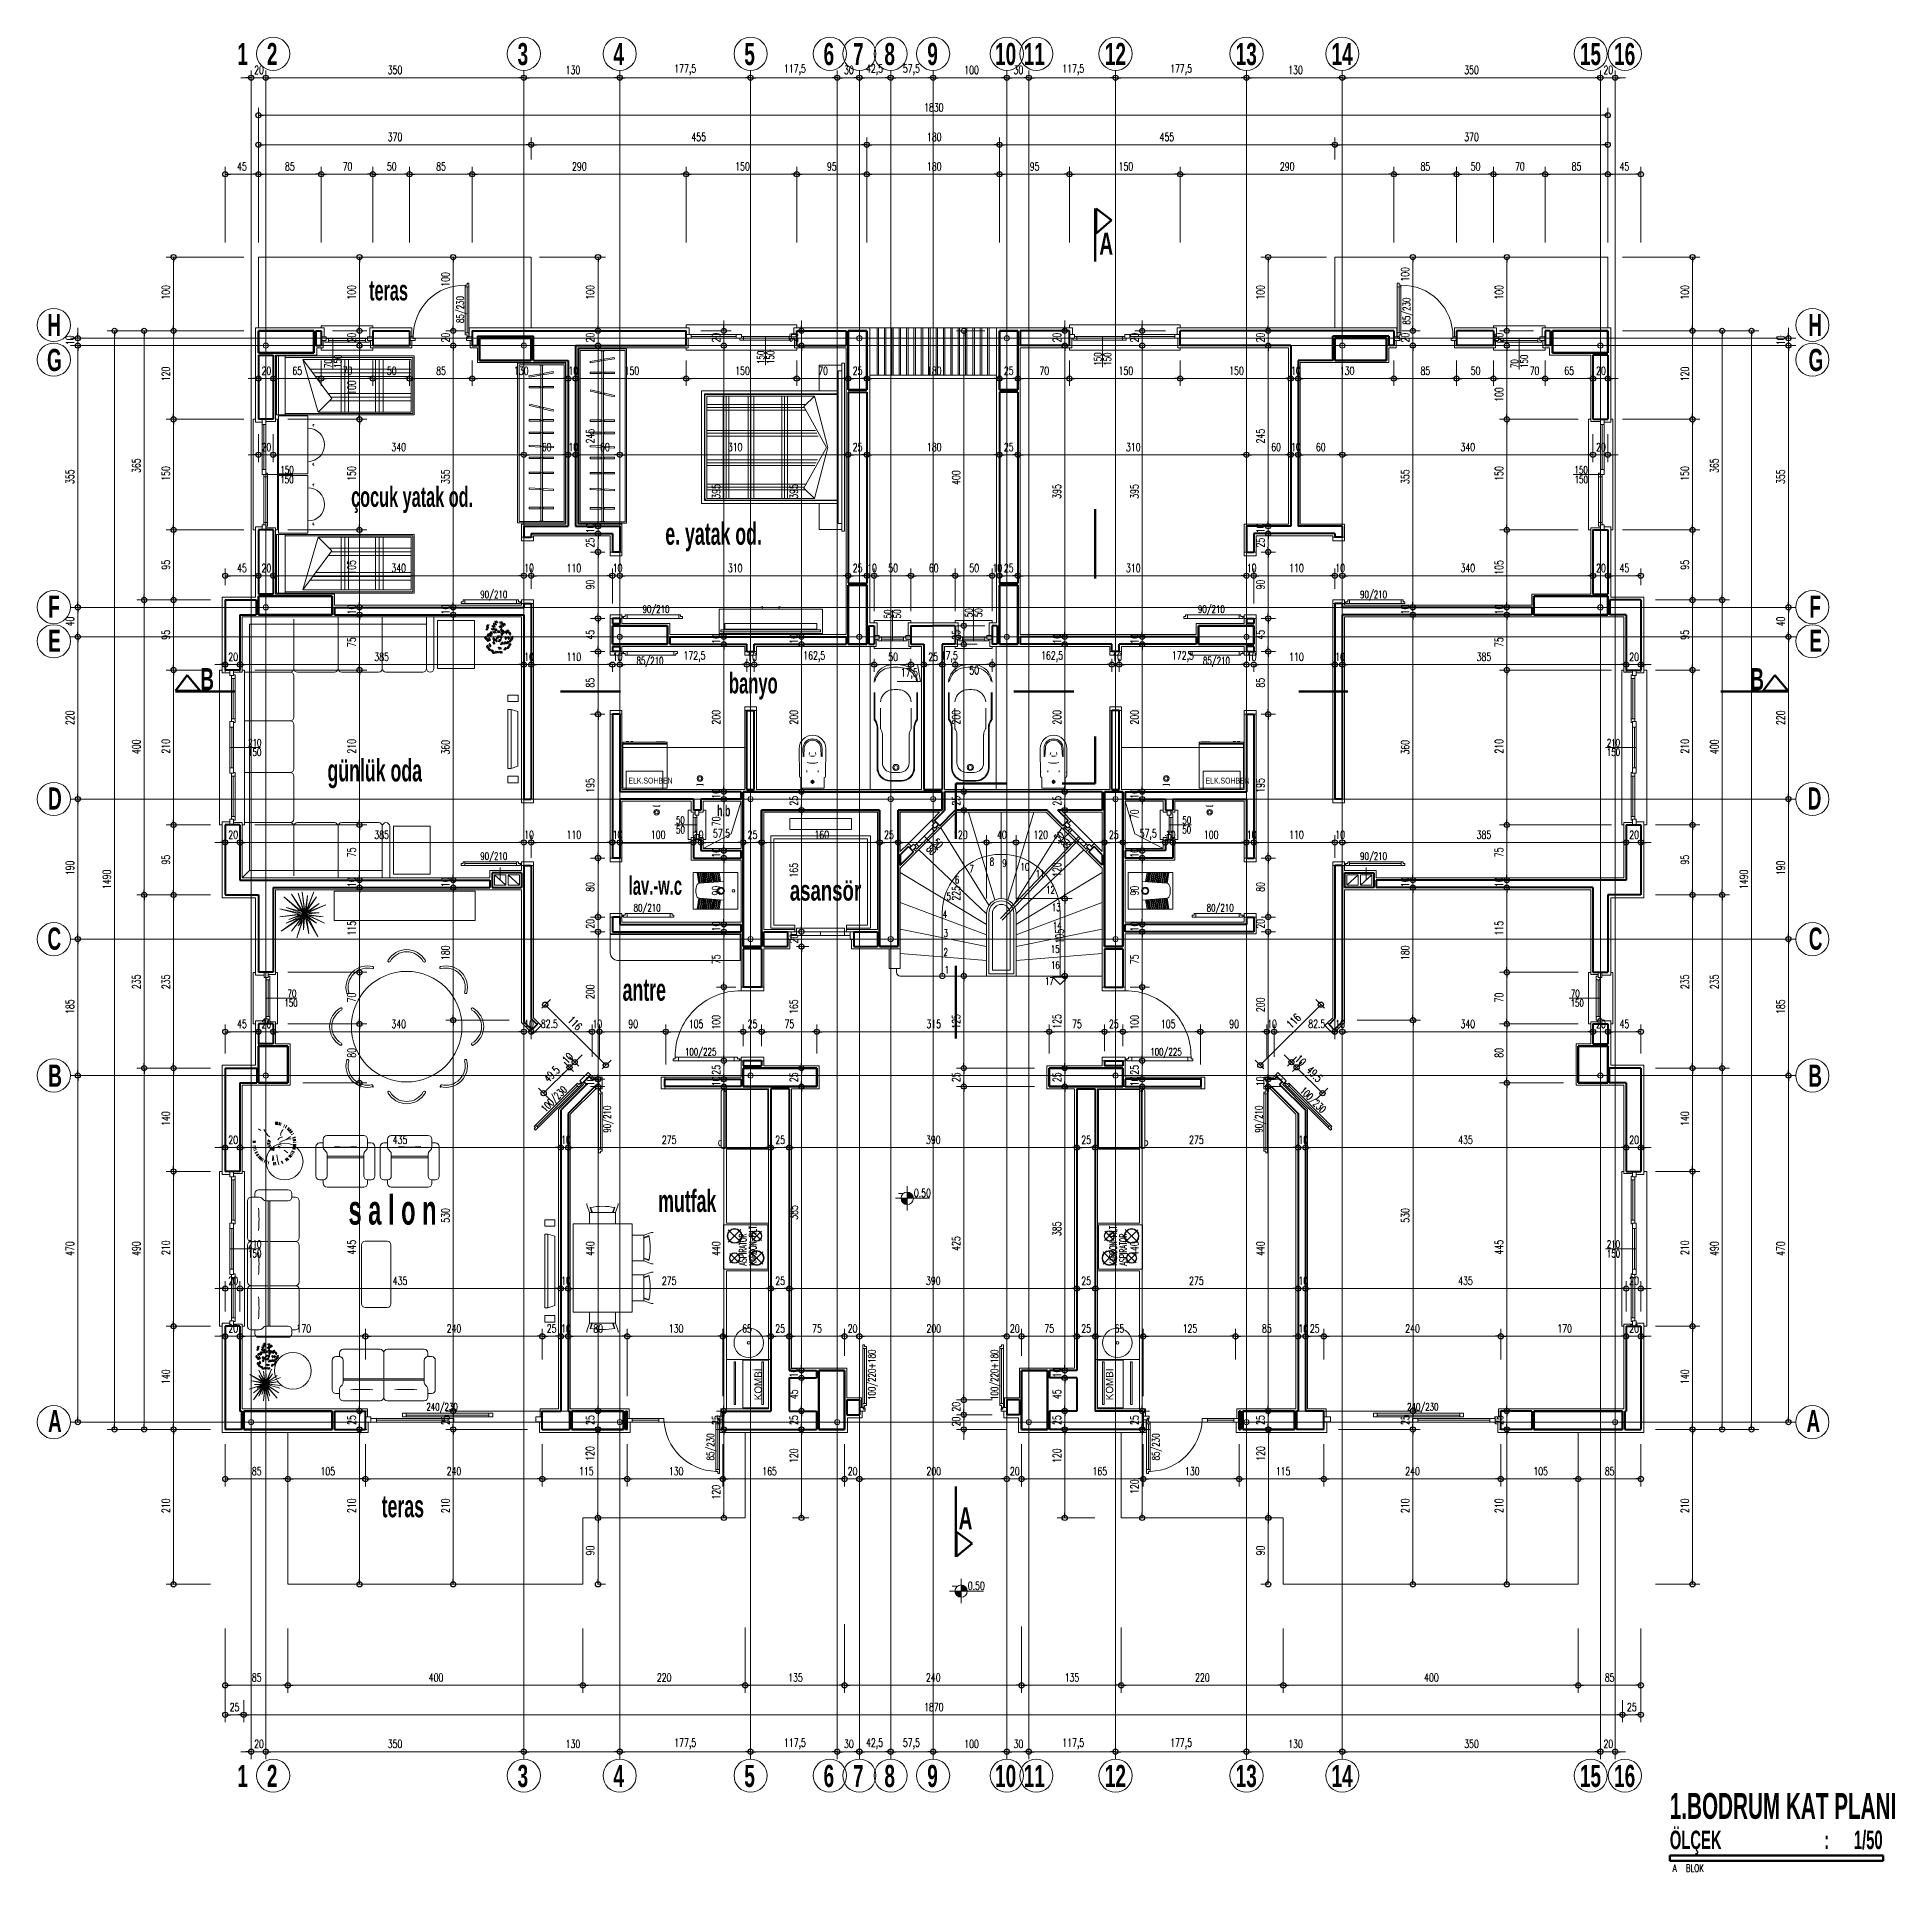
# Model space of a CAD drawing. Header units: millimetres. Extents: x 2016.56 to 2021.8, y 13721.83 to 13722.48.
# Drawn here: x 2017.125 to 2017.629, y 13721.92 to 13722.417 of the extents above; entities that cross this region are included whole.
import ezdxf

# ---------------------------------------------------------------- set-up
doc = ezdxf.new("R2010")
doc.units = ezdxf.units.MM
for name, pattern in [('ACAD_ISO04W100', [30, 24, -3, 0, -3]), ('ACAD_ISO07W100', [3, 0, -3]), ('DASHDOT', [25.4, 12.7, -6.35, 0, -6.35]), ('DASHED2', [9.525, 6.35, -3.175])]:
    doc.linetypes.add(name, pattern=pattern)
doc.layers.get('0').update_dxf_attribs({"lineweight": 20})
for name, color, linetype, lineweight in [('aks', 1, 'Continuous', 9), ('AKS  NO', 5, 'Continuous', 60), ('DH', 7, 'Continuous', 20), ('DIMH', 7, 'Continuous', 20), ('DIMV', 7, 'Continuous', 20), ('DUVAR', 4, 'Continuous', 40), ('DV', 7, 'Continuous', 20), ('kesit', 5, 'Continuous', 60), ('kolon', 5, 'Continuous', 60), ('PENCERE', 3, 'Continuous', 13), ('SIVA', 7, 'Continuous', 20), ('TEFRİŞ', 11, 'Continuous', 9), ('TEXT', 7, 'Continuous', 20)]:
    doc.layers.add(name, color=color, linetype=linetype, lineweight=lineweight)
doc.styles.get("Standard").update_dxf_attribs({"font": 'txt.shx', "width": 0.7, "height": 11})
doc.styles.add('style1', font='swisscbo.ttf', dxfattribs={"width": 0.75, "height": 11})
doc.styles.add('style3', font='GOTHIC.TTF', dxfattribs={"width": 0.7, "height": 11})

msp = doc.modelspace()

# ---------------------------------------------------------------- texts
at = {"layer": 'AKS  NO', "style": 'style1'}
for s, height, width, p in [('1', 0.006, 0.75, (2017.17919, 13722.40987)), ('2', 0.006, 0.75, (2017.18719, 13722.40987)), ('3', 0.006, 0.75, (2017.25519, 13722.40987)), ('4', 0.006, 0.75, (2017.28119, 13722.40987)), ('5', 0.006, 0.75, (2017.31669, 13722.40987)), ('6', 0.006, 0.75, (2017.33819, 13722.40987)), ('7', 0.006, 0.75, (2017.34619, 13722.40987)), ('8', 0.006, 0.75, (2017.35469, 13722.40987)), ('9', 0.006, 0.75, (2017.36632, 13722.40987)), ('10', 0.006, 0.75, (2017.38471, 13722.40987)), ('11', 0.006, 0.75, (2017.3925, 13722.40987)), ('12', 0.006, 0.75, (2017.41448, 13722.40987)), ('13', 0.006, 0.75, (2017.44998, 13722.40987)), ('14', 0.006, 0.75, (2017.47598, 13722.40987)), ('15', 0.006, 0.75, (2017.54335, 13722.40987)), ('16', 0.006, 0.75, (2017.55263, 13722.40987)), ('H', 0.006, 0.75, (2017.12765, 13722.33638)), ('H', 0.006, 0.75, (2017.60533, 13722.33638)), ('G', 0.006, 0.75, (2017.12755, 13722.32689)), ('G', 0.006, 0.75, (2017.60537, 13722.32689)), ('F', 0.006, 0.75, (2017.12787, 13722.25999)), ('F', 0.006, 0.75, (2017.60557, 13722.25999)), ('E', 0.006, 0.75, (2017.12787, 13722.25073)), ('E', 0.006, 0.75, (2017.60558, 13722.25073)), ('D', 0.006, 0.75, (2017.12783, 13722.20794)), ('D', 0.006, 0.75, (2017.60513, 13722.20794)), ('C', 0.006, 0.75, (2017.12767, 13722.16992)), ('C', 0.006, 0.75, (2017.60543, 13722.16992)), ('B', 0.006, 0.75, (2017.12788, 13722.13274)), ('B', 0.006, 0.75, (2017.60531, 13722.13274)), ('A', 0.006, 0.75, (2017.12783, 13722.03909)), ('A', 0.006, 0.75, (2017.6048, 13722.03909)), ('1', 0.006, 0.75, (2017.17919, 13721.94281)), ('2', 0.006, 0.75, (2017.18719, 13721.94281)), ('3', 0.006, 0.75, (2017.25519, 13721.94281)), ('4', 0.006, 0.75, (2017.28119, 13721.94281)), ('5', 0.006, 0.75, (2017.31669, 13721.94281)), ('6', 0.006, 0.75, (2017.33819, 13721.94281)), ('7', 0.006, 0.75, (2017.34619, 13721.94281)), ('8', 0.006, 0.75, (2017.35469, 13721.94281)), ('9', 0.006, 0.75, (2017.36632, 13721.94281)), ('10', 0.006, 0.75, (2017.38471, 13721.94281)), ('11', 0.006, 0.75, (2017.3925, 13721.94281)), ('12', 0.006, 0.75, (2017.41448, 13721.94281)), ('13', 0.006, 0.75, (2017.44998, 13721.94281)), ('14', 0.006, 0.75, (2017.47598, 13721.94281)), ('15', 0.006, 0.75, (2017.54335, 13721.94281)), ('16', 0.006, 0.75, (2017.55263, 13721.94281)), ('1.BODRUM KAT PLANI', 0.007, 0.7, (2017.56774, 13721.93417)), ('ÖLÇEK                         :      1/50', 0.005, 0.7, (2017.56774, 13721.92597))]:
    msp.add_text(s, height=height, dxfattribs=dict(at, width=width)).set_placement(p)
at = {"layer": 'DH', "width": 0.7}
for s, p in [('45', (2017.17911, 13722.38127)), ('45', (2017.55411, 13722.38127)), ('20', (2017.18574, 13722.32586)), ('65', (2017.19411, 13722.32586)), ('70', (2017.20774, 13722.32586)), ('50', (2017.21974, 13722.32586)), ('85', (2017.23311, 13722.32586)), ('130', (2017.25423, 13722.32586)), ('10', (2017.269, 13722.32586)), ('150', (2017.28423, 13722.32586)), ('150', (2017.31423, 13722.32586)), ('70', (2017.33674, 13722.32586)), ('25', (2017.34611, 13722.32586)), ('180', (2017.36623, 13722.32586)), ('25', (2017.38711, 13722.32586)), ('70', (2017.39674, 13722.32586)), ('150', (2017.41823, 13722.32586)), ('150', (2017.44823, 13722.32586)), ('10', (2017.465, 13722.32586)), ('130', (2017.47823, 13722.32586)), ('85', (2017.50011, 13722.32586)), ('50', (2017.51374, 13722.32586)), ('70', (2017.52972, 13722.32586)), ('65', (2017.53911, 13722.32586)), ('20', (2017.54774, 13722.32586)), ('20', (2017.18574, 13722.30516)), ('340', (2017.22097, 13722.30516)), ('60', (2017.26174, 13722.30516)), ('10', (2017.269, 13722.30516)), ('60', (2017.27757, 13722.30516)), ('310', (2017.31223, 13722.30516)), ('25', (2017.34611, 13722.30516)), ('180', (2017.36623, 13722.30516)), ('25', (2017.38711, 13722.30516)), ('310', (2017.42023, 13722.30516)), ('60', (2017.45962, 13722.30516)), ('10', (2017.465, 13722.30516)), ('60', (2017.47174, 13722.30516)), ('340', (2017.51097, 13722.30516)), ('20', (2017.54774, 13722.30516)), ('45', (2017.17911, 13722.27235)), ('20', (2017.18574, 13722.27235)), ('340', (2017.22097, 13722.27235)), ('10', (2017.257, 13722.27235)), ('110', (2017.26849, 13722.27235)), ('10', (2017.281, 13722.27235)), ('310', (2017.31223, 13722.27235)), ('25', (2017.34611, 13722.27235)), ('10', (2017.35, 13722.27235)), ('50', (2017.35574, 13722.27235)), ('60', (2017.36674, 13722.27235)), ('50', (2017.37774, 13722.27235)), ('10', (2017.384, 13722.27235)), ('25', (2017.38711, 13722.27235)), ('310', (2017.42023, 13722.27235)), ('10', (2017.453, 13722.27235)), ('110', (2017.46449, 13722.27235)), ('10', (2017.477, 13722.27235)), ('340', (2017.51097, 13722.27235)), ('20', (2017.54774, 13722.27235)), ('45', (2017.55411, 13722.27235)), ('20', (2017.17674, 13722.24826)), ('385', (2017.21634, 13722.24826)), ('10', (2017.257, 13722.24826)), ('110', (2017.26849, 13722.24826)), ('10', (2017.281, 13722.24826)), ('172,5', (2017.30021, 13722.24863)), ('10', (2017.3175, 13722.24826)), ('162,5', (2017.3327, 13722.24863)), ('50', (2017.35574, 13722.24825)), ('25', (2017.36661, 13722.24826)), ('17,5', (2017.36997, 13722.24863)), ('162,5', (2017.3972, 13722.24863)), ('10', (2017.4165, 13722.24826)), ('172,5', (2017.4327, 13722.24863)), ('10', (2017.453, 13722.24826)), ('110', (2017.46449, 13722.24826)), ('10', (2017.477, 13722.24826)), ('385', (2017.51534, 13722.24826)), ('20', (2017.55674, 13722.24826)), ('17,5', (2017.35914, 13722.24404)), ('50', (2017.37774, 13722.24461)), ('20', (2017.17674, 13722.20001)), ('385', (2017.21634, 13722.20001)), ('10', (2017.257, 13722.20001)), ('110', (2017.26849, 13722.20001)), ('10', (2017.281, 13722.20001)), ('100', (2017.29136, 13722.20001)), ('10', (2017.303, 13722.20001)), ('57,5', (2017.30821, 13722.20038)), ('25', (2017.31761, 13722.20001)), ('160', (2017.33573, 13722.20001)), ('25', (2017.35461, 13722.20001)), ('120', (2017.37333, 13722.20001)), ('40', (2017.38524, 13722.20001)), ('120', (2017.39512, 13722.20001)), ('25', (2017.41561, 13722.20001)), ('57,5', (2017.42395, 13722.20038)), ('10', (2017.431, 13722.20001)), ('100', (2017.44136, 13722.20001)), ('10', (2017.453, 13722.20001)), ('110', (2017.46449, 13722.20001)), ('10', (2017.477, 13722.20001)), ('385', (2017.51534, 13722.20001)), ('20', (2017.55674, 13722.20001)), ('45', (2017.17911, 13722.14868)), ('20', (2017.18574, 13722.14868)), ('340', (2017.22097, 13722.14868)), ('10', (2017.257, 13722.14868)), ('82.5', (2017.2615, 13722.1487)), ('10', (2017.27549, 13722.14868)), ('90', (2017.28524, 13722.14868)), ('105', (2017.30163, 13722.14868)), ('25', (2017.31761, 13722.14868)), ('75', (2017.32761, 13722.14868)), ('315', (2017.3661, 13722.14868)), ('75', (2017.40561, 13722.14868)), ('25', (2017.41561, 13722.14868)), ('105', (2017.42972, 13722.14868)), ('90', (2017.44824, 13722.14868)), ('10', (2017.45851, 13722.14868)), ('82.5', (2017.46967, 13722.1487)), ('10', (2017.477, 13722.14868)), ('340', (2017.51097, 13722.14868)), ('20', (2017.54774, 13722.14868)), ('45', (2017.55411, 13722.14868)), ('20', (2017.17674, 13722.11725)), ('435', (2017.22134, 13722.11725)), ('10', (2017.267, 13722.11725)), ('275', (2017.29434, 13722.11725)), ('25', (2017.32511, 13722.11725)), ('390', (2017.36597, 13722.11725)), ('25', (2017.40811, 13722.11725)), ('275', (2017.43734, 13722.11725)), ('10', (2017.467, 13722.11725)), ('435', (2017.51034, 13722.11725)), ('20', (2017.55674, 13722.11725)), ('20', (2017.17674, 13722.07901)), ('435', (2017.22134, 13722.07901)), ('10', (2017.267, 13722.07901)), ('275', (2017.29434, 13722.07901)), ('25', (2017.32511, 13722.07901)), ('390', (2017.36597, 13722.07901)), ('25', (2017.40811, 13722.07901)), ('275', (2017.43734, 13722.07901)), ('10', (2017.467, 13722.07901)), ('435', (2017.51034, 13722.07901)), ('20', (2017.55674, 13722.07901)), ('20', (2017.17674, 13722.06606)), ('170', (2017.19523, 13722.06606)), ('240', (2017.23597, 13722.06606)), ('25', (2017.26311, 13722.06606)), ('10', (2017.267, 13722.06606)), ('80', (2017.27574, 13722.06606)), ('130', (2017.29623, 13722.06606)), ('65', (2017.31611, 13722.06606)), ('25', (2017.32511, 13722.06606)), ('75', (2017.33511, 13722.06606)), ('20', (2017.34474, 13722.06606)), ('200', (2017.3661, 13722.06606)), ('20', (2017.38874, 13722.06606)), ('75', (2017.39811, 13722.06606)), ('25', (2017.40811, 13722.06606)), ('65', (2017.41711, 13722.06606)), ('125', (2017.4356, 13722.06606)), ('85', (2017.45711, 13722.06606)), ('10', (2017.467, 13722.06606)), ('25', (2017.47011, 13722.06606)), ('240', (2017.49597, 13722.06606)), ('170', (2017.53723, 13722.06606)), ('20', (2017.55674, 13722.06606)), ('85', (2017.18311, 13722.02736)), ('105', (2017.20173, 13722.02736)), ('240', (2017.23597, 13722.02736)), ('115', (2017.27186, 13722.02736)), ('130', (2017.29623, 13722.02736)), ('165', (2017.32157, 13722.02736)), ('20', (2017.34474, 13722.02736)), ('200', (2017.3661, 13722.02736)), ('20', (2017.38874, 13722.02736)), ('165', (2017.41115, 13722.02736)), ('130', (2017.43623, 13722.02736)), ('115', (2017.46086, 13722.02736)), ('240', (2017.49597, 13722.02736)), ('105', (2017.53073, 13722.02736)), ('85', (2017.55011, 13722.02736)), ('85', (2017.18311, 13721.97139)), ('400', (2017.2311, 13721.97139)), ('1870', (2017.36546, 13721.96339))]:
    msp.add_text(s, height=0.0022, dxfattribs=at).set_placement(p)
at = {"layer": 'DIMH', "width": 0.7}
for s, p in [('20', (2017.18374, 13722.40745)), ('350', (2017.21997, 13722.40745)), ('130', (2017.26823, 13722.40745)), ('177,5', (2017.2977, 13722.40782)), ('117,5', (2017.32745, 13722.40782)), ('30', (2017.34374, 13722.40745)), ('42,5', (2017.34971, 13722.40782)), ('57,5', (2017.35971, 13722.40782)), ('100', (2017.37636, 13722.40745)), ('30', (2017.38974, 13722.40745)), ('117,5', (2017.40295, 13722.40782)), ('177,5', (2017.4322, 13722.40782)), ('130', (2017.46423, 13722.40745)), ('350', (2017.51197, 13722.40745)), ('20', (2017.54974, 13722.40745)), ('1830', (2017.36546, 13722.39727)), ('370', (2017.21997, 13722.38927)), ('455', (2017.30234, 13722.38927)), ('180', (2017.36623, 13722.38927)), ('455', (2017.42934, 13722.38927)), ('370', (2017.51197, 13722.38927)), ('85', (2017.19211, 13722.38127)), ('70', (2017.20774, 13722.38127)), ('50', (2017.21974, 13722.38127)), ('85', (2017.23311, 13722.38127)), ('290', (2017.26997, 13722.38127)), ('150', (2017.31423, 13722.38127)), ('95', (2017.33911, 13722.38127)), ('180', (2017.36623, 13722.38127)), ('95', (2017.39411, 13722.38127)), ('150', (2017.41823, 13722.38127)), ('290', (2017.46197, 13722.38127)), ('85', (2017.50011, 13722.38127)), ('50', (2017.51374, 13722.38127)), ('70', (2017.52574, 13722.38127)), ('85', (2017.54111, 13722.38127)), ('220', (2017.29297, 13721.97139)), ('135', (2017.3286, 13721.97139)), ('240', (2017.36597, 13721.97139)), ('135', (2017.4036, 13721.97139)), ('220', (2017.43897, 13721.97139)), ('400', (2017.5011, 13721.97139)), ('85', (2017.55011, 13721.97139)), ('25', (2017.17711, 13721.96339)), ('25', (2017.55611, 13721.96339)), ('20', (2017.18374, 13721.95339)), ('350', (2017.21997, 13721.95339)), ('130', (2017.26823, 13721.95339)), ('177,5', (2017.2977, 13721.95375)), ('117,5', (2017.32745, 13721.95375)), ('30', (2017.34374, 13721.95339)), ('42,5', (2017.34971, 13721.95375)), ('57,5', (2017.35971, 13721.95375)), ('100', (2017.37636, 13721.95339)), ('30', (2017.38974, 13721.95339)), ('117,5', (2017.40295, 13721.95375)), ('177,5', (2017.4322, 13721.95375)), ('130', (2017.46423, 13721.95339)), ('350', (2017.51197, 13721.95339)), ('20', (2017.54974, 13721.95339))]:
    msp.add_text(s, height=0.0022, dxfattribs=at).set_placement(p)
at = {"layer": 'DIMV', "width": 0.7}
for s, p in [('100', (2017.16088, 13722.34625)), ('100', (2017.57292, 13722.34625)), ('10', (2017.13488, 13722.33389)), ('10', (2017.59892, 13722.33389)), ('120', (2017.16088, 13722.32412)), ('120', (2017.57292, 13722.32412)), ('355', (2017.13488, 13722.29624)), ('365', (2017.15288, 13722.29924)), ('150', (2017.16088, 13722.29712)), ('150', (2017.57292, 13722.29712)), ('365', (2017.58092, 13722.29924)), ('355', (2017.59892, 13722.29624)), ('95', (2017.16088, 13722.27301)), ('95', (2017.57292, 13722.27301)), ('40', (2017.13488, 13722.25763)), ('40', (2017.59892, 13722.25763)), ('95', (2017.16088, 13722.25401)), ('95', (2017.57292, 13722.25401)), ('220', (2017.13488, 13722.23086)), ('220', (2017.59892, 13722.23086)), ('400', (2017.15288, 13722.22299)), ('210', (2017.16088, 13722.22312)), ('210', (2017.57292, 13722.22312)), ('400', (2017.58092, 13722.22299)), ('190', (2017.13488, 13722.19012)), ('95', (2017.16088, 13722.19301)), ('95', (2017.57292, 13722.19301)), ('190', (2017.59892, 13722.19012)), ('1490', (2017.14488, 13722.18635)), ('1490', (2017.58892, 13722.18635)), ('235', (2017.15288, 13722.15924)), ('235', (2017.16088, 13722.15924)), ('235', (2017.57292, 13722.15924)), ('235', (2017.58092, 13722.15924)), ('185', (2017.13488, 13722.15249)), ('185', (2017.59892, 13722.15249)), ('140', (2017.16088, 13722.12212)), ('140', (2017.57292, 13722.12212)), ('470', (2017.13488, 13722.08686)), ('490', (2017.15288, 13722.08686)), ('210', (2017.16088, 13722.08712)), ('210', (2017.57292, 13722.08712)), ('490', (2017.58092, 13722.08686)), ('470', (2017.59892, 13722.08686)), ('140', (2017.16088, 13722.05212)), ('140', (2017.57292, 13722.05212)), ('210', (2017.16088, 13722.01712)), ('210', (2017.57292, 13722.01712))]:
    msp.add_text(s, height=0.0022, rotation=90, dxfattribs=at).set_placement(p)
at = {"layer": 'DV', "width": 0.7}
for s, rotation, p in [('100', 90, (2017.49705, 13722.35113)), ('100', 90, (2017.21129, 13722.34625)), ('100', 90, (2017.23674, 13722.34976)), ('100', 90, (2017.27601, 13722.34625)), ('100', 90, (2017.45779, 13722.34625)), ('100', 90, (2017.52251, 13722.34625)), ('20', 90, (2017.21129, 13722.33463)), ('20', 90, (2017.23674, 13722.33463)), ('20', 90, (2017.27601, 13722.33463)), ('20', 90, (2017.31015, 13722.33463)), ('20', 90, (2017.3312, 13722.33463)), ('20', 90, (2017.4026, 13722.33463)), ('20', 90, (2017.42364, 13722.33463)), ('20', 90, (2017.45779, 13722.33463)), ('20', 90, (2017.49705, 13722.33463)), ('20', 90, (2017.52251, 13722.33463)), ('100', 90, (2017.21129, 13722.32042)), ('100', 90, (2017.52251, 13722.31852)), ('245', 90, (2017.27601, 13722.30724)), ('245', 90, (2017.45779, 13722.30724)), ('150', 90, (2017.21129, 13722.29712)), ('355', 90, (2017.23674, 13722.29624)), ('400', 90, (2017.37524, 13722.29599)), ('355', 90, (2017.49705, 13722.29624)), ('150', 90, (2017.52251, 13722.29712)), ('395', 90, (2017.31015, 13722.29224)), ('395', 90, (2017.3312, 13722.29224)), ('395', 90, (2017.4026, 13722.29224)), ('395', 90, (2017.42364, 13722.29224)), ('10', 90, (2017.27601, 13722.28289)), ('10', 90, (2017.45779, 13722.28289)), ('25', 90, (2017.27601, 13722.27901)), ('25', 90, (2017.45779, 13722.27901)), ('105', 90, (2017.21129, 13722.27162)), ('105', 90, (2017.52251, 13722.27162)), ('90', 90, (2017.27601, 13722.26763)), ('90', 90, (2017.45779, 13722.26763)), ('10', 90, (2017.21129, 13722.26089)), ('10', 90, (2017.23674, 13722.26089)), ('10', 90, (2017.49705, 13722.26089)), ('10', 90, (2017.52251, 13722.26089)), ('75', 90, (2017.21129, 13722.25201)), ('45', 90, (2017.27601, 13722.25401)), ('10', 90, (2017.31015, 13722.25289)), ('10', 90, (2017.3312, 13722.25289)), ('25', 90, (2017.37524, 13722.25401)), ('10', 90, (2017.4026, 13722.25289)), ('10', 90, (2017.42364, 13722.25289)), ('45', 90, (2017.45779, 13722.25401)), ('75', 90, (2017.52251, 13722.25201)), ('85', 90, (2017.27601, 13722.24101)), ('85', 90, (2017.45779, 13722.24101)), ('200', 90, (2017.31015, 13722.23099)), ('200', 90, (2017.3312, 13722.23099)), ('200', 90, (2017.37524, 13722.23099)), ('200', 90, (2017.4026, 13722.23099)), ('200', 90, (2017.42364, 13722.23099)), ('210', 90, (2017.21129, 13722.22312)), ('360', 90, (2017.23674, 13722.22286)), ('360', 90, (2017.49705, 13722.22286)), ('210', 90, (2017.52251, 13722.22312)), ('195', 90, (2017.27601, 13722.21249)), ('10', 90, (2017.31015, 13722.21089)), ('10', 90, (2017.42364, 13722.21089)), ('195', 90, (2017.45779, 13722.21249)), ('25', 90, (2017.3312, 13722.20901)), ('25', 90, (2017.37524, 13722.20901)), ('25', 90, (2017.4026, 13722.20901)), ('70', 90, (2017.31015, 13722.20341)), ('70', 90, (2017.42364, 13722.20535)), ('75', 90, (2017.21129, 13722.19501)), ('10', 90, (2017.31015, 13722.19489)), ('165', 90, (2017.3312, 13722.18949)), ('120', 90, (2017.4026, 13722.18965)), ('10', 90, (2017.42364, 13722.19489)), ('75', 90, (2017.52251, 13722.19501)), ('10', 90, (2017.21129, 13722.18689)), ('10', 90, (2017.23674, 13722.18689)), ('80', 90, (2017.27601, 13722.18563)), ('80', 90, (2017.45779, 13722.18563)), ('10', 90, (2017.49705, 13722.18689)), ('10', 90, (2017.52251, 13722.18689)), ('90', 90, (2017.31015, 13722.18463)), ('225', 90, (2017.37524, 13722.18324)), ('90', 90, (2017.42364, 13722.18463)), ('20', 90, (2017.27601, 13722.17563)), ('20', 90, (2017.45779, 13722.17563)), ('115', 90, (2017.21129, 13722.17375)), ('10', 90, (2017.31015, 13722.17489)), ('20', 90, (2017.3312, 13722.17163)), ('105', 90, (2017.40335, 13722.17162)), ('10', 90, (2017.42364, 13722.17489)), ('115', 90, (2017.52251, 13722.17375)), ('180', 90, (2017.23674, 13722.16712)), ('75', 90, (2017.31015, 13722.16601)), ('75', 90, (2017.42364, 13722.16601)), ('180', 90, (2017.49705, 13722.16712)), ('70', 90, (2017.21129, 13722.15563)), ('200', 90, (2017.27601, 13722.15653)), ('70', 90, (2017.52251, 13722.15563)), ('165', 90, (2017.3312, 13722.15249)), ('200', 90, (2017.45779, 13722.15299)), ('116', 315, (2017.26854, 13722.15062)), ('100', 90, (2017.31015, 13722.14825)), ('125', 90, (2017.37524, 13722.14849)), ('125', 90, (2017.4026, 13722.14849)), ('100', 90, (2017.42364, 13722.14825)), ('116', 45, (2017.46508, 13722.14844)), ('80', 90, (2017.21129, 13722.14063)), ('80', 90, (2017.52251, 13722.14063)), ('49.5', 45, (2017.26359, 13722.13377)), ('10', 45, (2017.26864, 13722.13879)), ('25', 90, (2017.31015, 13722.13601)), ('25', 90, (2017.42364, 13722.13601)), ('10', 315, (2017.46588, 13722.14006)), ('49.5', 315, (2017.46894, 13722.13703)), ('10', 90, (2017.27601, 13722.13289)), ('10', 90, (2017.31015, 13722.13289)), ('25', 90, (2017.3312, 13722.13401)), ('25', 90, (2017.37524, 13722.13401)), ('25', 90, (2017.4026, 13722.13401)), ('10', 90, (2017.42364, 13722.13289)), ('10', 90, (2017.45779, 13722.13289)), ('530', 90, (2017.23672, 13722.09586)), ('385', 90, (2017.3312, 13722.09667)), ('530', 90, (2017.49708, 13722.09586)), ('385', 90, (2017.4026, 13722.09224)), ('445', 90, (2017.21129, 13722.08724)), ('440', 90, (2017.27601, 13722.08686)), ('440', 90, (2017.31015, 13722.08686)), ('425', 90, (2017.37524, 13722.08824)), ('440', 90, (2017.42364, 13722.08686)), ('440', 90, (2017.45779, 13722.08686)), ('445', 90, (2017.52251, 13722.08724)), ('10', 90, (2017.3312, 13722.05389)), ('10', 90, (2017.4026, 13722.05389)), ('45', 90, (2017.3312, 13722.04801)), ('20', 90, (2017.37524, 13722.04463)), ('45', 90, (2017.4026, 13722.04801)), ('25', 90, (2017.21129, 13722.04101)), ('25', 90, (2017.23674, 13722.04101)), ('25', 90, (2017.27601, 13722.04101)), ('25', 90, (2017.31015, 13722.04101)), ('25', 90, (2017.3312, 13722.04101)), ('20', 90, (2017.37524, 13722.04063)), ('25', 90, (2017.4026, 13722.04101)), ('25', 90, (2017.42364, 13722.04101)), ('25', 90, (2017.45779, 13722.04101)), ('25', 90, (2017.49705, 13722.04101)), ('25', 90, (2017.52251, 13722.04101)), ('120', 90, (2017.27595, 13722.03129)), ('120', 90, (2017.3312, 13722.0307)), ('120', 90, (2017.4026, 13722.0307)), ('120', 90, (2017.45785, 13722.03129)), ('120', 90, (2017.31015, 13722.02079)), ('120', 90, (2017.42364, 13722.02229)), ('210', 90, (2017.21129, 13722.01712)), ('210', 90, (2017.23674, 13722.01712)), ('210', 90, (2017.49705, 13722.01712)), ('210', 90, (2017.52251, 13722.01712)), ('90', 90, (2017.27601, 13722.00563)), ('90', 90, (2017.45779, 13722.00563))]:
    msp.add_text(s, height=0.0022, rotation=rotation, dxfattribs=at).set_placement(p)
at = {"layer": 'kesit', "style": 'style1', "width": 0.75}
for s, p in [('A', (2017.413, 13722.35845)), ('B', (2017.16912, 13722.2403)), ('B', (2017.58957, 13722.2403)), ('A', (2017.37484, 13722.01269))]:
    msp.add_text(s, height=0.006, dxfattribs=at).set_placement(p)
at = {"layer": 'TEXT'}
for s, height, style, width, p in [('teras', 0.0055, 'style1', 0.7, (2017.21492, 13722.34603)), ('çocuk yatak od.   ', 0.0055, 'style1', 0.7, (2017.21004, 13722.29003)), ('e. yatak od.   ', 0.006, 'style1', 0.7, (2017.29526, 13722.27976)), ('banyo', 0.0056, 'style1', 0.7, (2017.31253, 13722.23943)), ('günlük oda', 0.006, 'style1', 0.7, (2017.20362, 13722.21556)), ('ELK.SOHBEN', 0.0016, 'style3', 0.7, (2017.28527, 13722.21499)), ('ELK.SOHBEN', 0.0016, 'style3', 0.7, (2017.44181, 13722.21499)), ('h.b', 0.003, 'style1', 0.7, (2017.3093, 13722.20609)), ('lav.-w.c', 0.005, 'style1', 0.7, (2017.28532, 13722.18481)), ('asansör', 0.0055, 'style1', 0.8, (2017.32905, 13722.18324)), ('antre', 0.006, 'style1', 0.7, (2017.28368, 13722.15607)), ('s a l o n', 0.008, 'style1', 0.7, (2017.20933, 13722.09535)), ('mutfak', 0.006, 'style1', 0.7, (2017.29333, 13722.09878)), ('teras', 0.006, 'style1', 0.7, (2017.21832, 13722.01597))]:
    msp.add_text(s, height=height, dxfattribs=dict(at, style=style, width=width)).set_placement(p)
for s, rotation, width, p in [('85/230', 90, 0.7, (2017.24065, 13722.33991)), ('85/230', 90, 0.7, (2017.4973, 13722.33948)), ('70', 90, 0.7, (2017.20482, 13722.32769)), ('150', 90, 0.7, (2017.20742, 13722.32772)), ('150', 90, 0.7, (2017.32217, 13722.32879)), ('150', 90, 0.7, (2017.32476, 13722.32882)), ('150', 90, 0.7, (2017.41358, 13722.32835)), ('150', 90, 0.7, (2017.41617, 13722.32832)), ('70', 90, 0.7, (2017.52661, 13722.32769)), ('150', 90, 0.7, (2017.52921, 13722.32772)), ('50', 90, 0.7, (2017.35659, 13722.25981)), ('50', 90, 0.7, (2017.35918, 13722.25982)), ('50', 90, 0.7, (2017.37861, 13722.26014)), ('50', 90, 0.7, (2017.38121, 13722.26013)), ('80', 315, 0.7, (2017.36588, 13722.19704)), ('50', 315, 0.7, (2017.36768, 13722.19891)), ('50', 45, 0.7, (2017.40194, 13722.19912)), ('80', 45, 0.7, (2017.40374, 13722.19725)), ('100/230', 45, 0.7, (2017.26276, 13722.12571)), ('90/210', 90, 0.7, (2017.28053, 13722.1203)), ('90/210', 90, 0.7, (2017.45727, 13722.1203)), ('100/230', 315, 0.7, (2017.46726, 13722.13148)), ('KARBON FILT.', 90, 0.5, (2017.32003, 13722.08425)), ('KARBON FILT.', 90, 0.5, (2017.41776, 13722.08425)), ('ASPIRATOR', 90, 0.5, (2017.31731, 13722.08425)), ('ASPIRATOR', 90, 0.5, (2017.42049, 13722.08425)), ('100/220+180', 90, 0.7, (2017.35226, 13722.04778)), ('100/220+180', 90, 0.7, (2017.38554, 13722.04778)), ('85/230', 90, 0.7, (2017.30849, 13722.0314)), ('85/230', 90, 0.7, (2017.4293, 13722.0314))]:
    msp.add_text(s, height=0.002, rotation=rotation, dxfattribs=dict(at, width=width)).set_placement(p)
at = {"layer": 'TEXT', "width": 0.7}
for s, height, p in [('150', 0.002, (2017.19086, 13722.29907)), ('150', 0.002, (2017.5419, 13722.29907)), ('150', 0.002, (2017.19084, 13722.29648)), ('150', 0.002, (2017.54193, 13722.29648)), ('90/210', 0.002, (2017.24508, 13722.2653)), ('90/210', 0.002, (2017.28908, 13722.2613)), ('90/210', 0.002, (2017.43972, 13722.2613)), ('90/210', 0.002, (2017.48372, 13722.2653)), ('85/210', 0.002, (2017.28745, 13722.24732)), ('85/210', 0.002, (2017.44111, 13722.24732)), ('210', 0.002, (2017.18211, 13722.22507)), ('150', 0.002, (2017.18209, 13722.22248)), ('210', 0.002, (2017.55065, 13722.22507)), ('150', 0.002, (2017.55067, 13722.22248)), ('50', 0.002, (2017.29817, 13722.20407)), ('50', 0.002, (2017.29819, 13722.20148)), ('50', 0.002, (2017.43551, 13722.20148)), ('50', 0.002, (2017.43553, 13722.20407)), ('90/210', 0.002, (2017.24508, 13722.1943)), ('8', 0.002, (2017.38326, 13722.1928)), ('9', 0.002, (2017.38666, 13722.19237)), ('10', 0.002, (2017.39162, 13722.19142)), ('90/210', 0.002, (2017.48372, 13722.1943)), ('6', 0.002, (2017.37381, 13722.18787)), ('7', 0.002, (2017.37774, 13722.19087)), ('11', 0.002, (2017.39572, 13722.18951)), ('5', 0.002, (2017.37155, 13722.18336)), ('12', 0.002, (2017.39854, 13722.18514)), ('80/210', 0.002, (2017.28668, 13722.18028)), ('4', 0.002, (2017.37052, 13722.17855)), ('13', 0.002, (2017.40008, 13722.18042)), ('80/210', 0.002, (2017.44212, 13722.18028)), ('3', 0.002, (2017.37073, 13722.17342)), ('14', 0.002, (2017.40037, 13722.17544)), ('2', 0.002, (2017.37072, 13722.1683)), ('15', 0.002, (2017.39981, 13722.16909)), ('1', 0.002, (2017.37102, 13722.16347)), ('16', 0.002, (2017.39986, 13722.16474)), ('70', 0.002, (2017.1928, 13722.15707)), ('17', 0.002, (2017.39824, 13722.16039)), ('70', 0.002, (2017.54089, 13722.15707)), ('150', 0.002, (2017.19194, 13722.15448)), ('150', 0.002, (2017.54083, 13722.15448)), ('100/225', 0.002, (2017.30059, 13722.14122)), ('100/225', 0.002, (2017.42681, 13722.14122)), ('-  0.50', 0.0022, (2017.35823, 13722.10284)), ('210', 0.002, (2017.18211, 13722.08907)), ('150', 0.002, (2017.18209, 13722.08648)), ('210', 0.002, (2017.55065, 13722.08907)), ('150', 0.002, (2017.55067, 13722.08648)), ('240/230', 0.002, (2017.23045, 13722.04491)), ('240/230', 0.002, (2017.49648, 13722.04491)), ('-  0.50', 0.0022, (2017.37285, 13721.9963)), ('A  BLOK', 0.002, (2017.56852, 13721.9198))]:
    msp.add_text(s, height=height, dxfattribs=at).set_placement(p)
at = {"layer": 'TEXT', "style": 'style3'}
for p in [(2017.32145, 13722.04772), (2017.41676, 13722.04772)]:
    msp.add_text('KOMBİ', height=0.002, rotation=90, dxfattribs=at).set_placement(p)

# ---------------------------------------------------------------- hatches: boundary and pattern name
at = {"layer": 'TEXT'}
h = msp.add_hatch(color=256, dxfattribs=at)
h.paths.add_polyline_path([(2017.36088, 13722.10249), (2017.3592, 13722.10249, 0.414214), (2017.36088, 13722.10081)])
h.paths.add_polyline_path([(2017.36088, 13722.10417), (2017.36088, 13722.10249), (2017.36256, 13722.10249, 0.414214)])
h = msp.add_hatch(color=256, dxfattribs=at)
h.paths.add_polyline_path([(2017.3755, 13721.99595), (2017.37382, 13721.99595, 0.414214), (2017.3755, 13721.99427)])
h.paths.add_polyline_path([(2017.3755, 13721.99763), (2017.3755, 13721.99595), (2017.37718, 13721.99595, 0.414214)])

# ---------------------------------------------------------------- linework, layer by layer
at = {"color": 0, "lineweight": -2}
for p, q in [((2017.1829, 13722.40645), (2017.1815, 13722.40645)), ((2017.1869, 13722.40645), (2017.1883, 13722.40645)), ((2017.1869, 13722.40645), (2017.1883, 13722.40645)), ((2017.2569, 13722.40645), (2017.2555, 13722.40645)), ((2017.2569, 13722.40645), (2017.2583, 13722.40645)), ((2017.2829, 13722.40645), (2017.2815, 13722.40645)), ((2017.2829, 13722.40645), (2017.2843, 13722.40645)), ((2017.3184, 13722.40645), (2017.317, 13722.40645)), ((2017.3184, 13722.40645), (2017.3198, 13722.40645)), ((2017.3419, 13722.40645), (2017.3405, 13722.40645)), ((2017.3419, 13722.40645), (2017.3433, 13722.40645)), ((2017.3479, 13722.40645), (2017.3465, 13722.40645)), ((2017.3479, 13722.40645), (2017.3493, 13722.40645)), ((2017.3564, 13722.40645), (2017.355, 13722.40645)), ((2017.3564, 13722.40645), (2017.3578, 13722.40645)), ((2017.3679, 13722.40645), (2017.3665, 13722.40645)), ((2017.3679, 13722.40645), (2017.3693, 13722.40645)), ((2017.3879, 13722.40645), (2017.3865, 13722.40645)), ((2017.3879, 13722.40645), (2017.3893, 13722.40645)), ((2017.3939, 13722.40645), (2017.3925, 13722.40645)), ((2017.3939, 13722.40645), (2017.3953, 13722.40645)), ((2017.4174, 13722.40645), (2017.416, 13722.40645)), ((2017.4174, 13722.40645), (2017.4188, 13722.40645)), ((2017.4529, 13722.40645), (2017.4515, 13722.40645)), ((2017.4529, 13722.40645), (2017.4543, 13722.40645)), ((2017.4789, 13722.40645), (2017.4775, 13722.40645)), ((2017.4789, 13722.40645), (2017.4803, 13722.40645)), ((2017.5489, 13722.40645), (2017.5475, 13722.40645)), ((2017.5489, 13722.40645), (2017.5475, 13722.40645)), ((2017.5529, 13722.40645), (2017.5543, 13722.40645)), ((2017.1849, 13722.39627), (2017.1863, 13722.39627)), ((2017.5509, 13722.39627), (2017.5495, 13722.39627)), ((2017.1849, 13722.38827), (2017.1863, 13722.38827)), ((2017.2589, 13722.38827), (2017.2575, 13722.38827)), ((2017.2589, 13722.38827), (2017.2603, 13722.38827)), ((2017.3499, 13722.38827), (2017.3485, 13722.38827)), ((2017.3499, 13722.38827), (2017.3513, 13722.38827)), ((2017.3859, 13722.38827), (2017.3845, 13722.38827)), ((2017.3859, 13722.38827), (2017.3873, 13722.38827)), ((2017.4769, 13722.38827), (2017.4755, 13722.38827)), ((2017.4769, 13722.38827), (2017.4783, 13722.38827)), ((2017.5509, 13722.38827), (2017.5495, 13722.38827)), ((2017.1759, 13722.38027), (2017.1773, 13722.38027)), ((2017.1849, 13722.38027), (2017.1835, 13722.38027)), ((2017.1849, 13722.38027), (2017.1863, 13722.38027)), ((2017.2019, 13722.38027), (2017.2005, 13722.38027)), ((2017.2019, 13722.38027), (2017.2033, 13722.38027)), ((2017.2159, 13722.38027), (2017.2145, 13722.38027)), ((2017.2159, 13722.38027), (2017.2173, 13722.38027)), ((2017.2259, 13722.38027), (2017.2245, 13722.38027)), ((2017.2259, 13722.38027), (2017.2273, 13722.38027)), ((2017.2429, 13722.38027), (2017.2415, 13722.38027)), ((2017.2429, 13722.38027), (2017.2443, 13722.38027)), ((2017.3009, 13722.38027), (2017.2995, 13722.38027)), ((2017.3009, 13722.38027), (2017.3023, 13722.38027)), ((2017.3309, 13722.38027), (2017.3295, 13722.38027)), ((2017.3309, 13722.38027), (2017.3323, 13722.38027)), ((2017.3499, 13722.38027), (2017.3485, 13722.38027)), ((2017.3499, 13722.38027), (2017.3513, 13722.38027)), ((2017.3859, 13722.38027), (2017.3845, 13722.38027)), ((2017.3859, 13722.38027), (2017.3873, 13722.38027)), ((2017.4049, 13722.38027), (2017.4035, 13722.38027)), ((2017.4049, 13722.38027), (2017.4063, 13722.38027)), ((2017.4349, 13722.38027), (2017.4335, 13722.38027)), ((2017.4349, 13722.38027), (2017.4363, 13722.38027)), ((2017.4929, 13722.38027), (2017.4915, 13722.38027)), ((2017.4929, 13722.38027), (2017.4943, 13722.38027)), ((2017.5099, 13722.38027), (2017.5085, 13722.38027)), ((2017.5099, 13722.38027), (2017.5113, 13722.38027)), ((2017.5199, 13722.38027), (2017.5185, 13722.38027)), ((2017.5199, 13722.38027), (2017.5213, 13722.38027)), ((2017.5339, 13722.38027), (2017.5325, 13722.38027)), ((2017.5339, 13722.38027), (2017.5353, 13722.38027)), ((2017.5509, 13722.38027), (2017.5495, 13722.38027)), ((2017.5509, 13722.38027), (2017.5523, 13722.38027)), ((2017.5599, 13722.38027), (2017.5585, 13722.38027)), ((2017.16188, 13722.35779), (2017.16188, 13722.35639)), ((2017.21229, 13722.35779), (2017.21229, 13722.35639)), ((2017.23774, 13722.35779), (2017.23774, 13722.35639)), ((2017.27701, 13722.35779), (2017.27701, 13722.35639)), ((2017.45879, 13722.35779), (2017.45879, 13722.35639)), ((2017.49805, 13722.35779), (2017.49805, 13722.35639)), ((2017.52351, 13722.35779), (2017.52351, 13722.35639)), ((2017.57392, 13722.35779), (2017.57392, 13722.35639)), ((2017.16188, 13722.33779), (2017.16188, 13722.33919)), ((2017.21229, 13722.33779), (2017.21229, 13722.33919)), ((2017.21229, 13722.33779), (2017.21229, 13722.33919)), ((2017.23774, 13722.33779), (2017.23774, 13722.33919)), ((2017.23774, 13722.33779), (2017.23774, 13722.33919)), ((2017.27701, 13722.33779), (2017.27701, 13722.33919)), ((2017.27701, 13722.33779), (2017.27701, 13722.33919)), ((2017.31115, 13722.33779), (2017.31115, 13722.33919)), ((2017.3322, 13722.33779), (2017.3322, 13722.33919)), ((2017.4036, 13722.33779), (2017.4036, 13722.33919)), ((2017.42464, 13722.33779), (2017.42464, 13722.33919)), ((2017.45879, 13722.33779), (2017.45879, 13722.33919)), ((2017.45879, 13722.33779), (2017.45879, 13722.33919)), ((2017.49805, 13722.33779), (2017.49805, 13722.33919)), ((2017.49805, 13722.33779), (2017.49805, 13722.33919)), ((2017.52351, 13722.33779), (2017.52351, 13722.33919)), ((2017.52351, 13722.33779), (2017.52351, 13722.33919)), ((2017.57392, 13722.33779), (2017.57392, 13722.33919)), ((2017.13588, 13722.33579), (2017.13588, 13722.33719)), ((2017.14588, 13722.33779), (2017.14588, 13722.33639)), ((2017.15388, 13722.33779), (2017.15388, 13722.33639)), ((2017.16188, 13722.33779), (2017.16188, 13722.33639)), ((2017.37624, 13722.33779), (2017.37624, 13722.33639)), ((2017.57392, 13722.33779), (2017.57392, 13722.33639)), ((2017.58192, 13722.33779), (2017.58192, 13722.33639)), ((2017.58992, 13722.33779), (2017.58992, 13722.33639)), ((2017.59992, 13722.33579), (2017.59992, 13722.33719)), ((2017.13588, 13722.33379), (2017.13588, 13722.33239)), ((2017.13588, 13722.33379), (2017.13588, 13722.33239)), ((2017.21229, 13722.33379), (2017.21229, 13722.33239)), ((2017.21229, 13722.33379), (2017.21229, 13722.33239)), ((2017.23774, 13722.33379), (2017.23774, 13722.33239)), ((2017.23774, 13722.33379), (2017.23774, 13722.33239)), ((2017.27701, 13722.33379), (2017.27701, 13722.33239)), ((2017.27701, 13722.33379), (2017.27701, 13722.33239)), ((2017.31115, 13722.33379), (2017.31115, 13722.33239)), ((2017.31115, 13722.33379), (2017.31115, 13722.33239)), ((2017.3322, 13722.33379), (2017.3322, 13722.33239)), ((2017.3322, 13722.33379), (2017.3322, 13722.33239)), ((2017.4036, 13722.33379), (2017.4036, 13722.33239)), ((2017.4036, 13722.33379), (2017.4036, 13722.33239)), ((2017.42464, 13722.33379), (2017.42464, 13722.33239)), ((2017.42464, 13722.33379), (2017.42464, 13722.33239)), ((2017.45879, 13722.33379), (2017.45879, 13722.33239)), ((2017.45879, 13722.33379), (2017.45879, 13722.33239)), ((2017.49805, 13722.33379), (2017.49805, 13722.33239)), ((2017.49805, 13722.33379), (2017.49805, 13722.33239)), ((2017.52351, 13722.33379), (2017.52351, 13722.33239)), ((2017.52351, 13722.33379), (2017.52351, 13722.33239)), ((2017.59992, 13722.33379), (2017.59992, 13722.33239)), ((2017.59992, 13722.33379), (2017.59992, 13722.33239)), ((2017.1849, 13722.32486), (2017.1835, 13722.32486)), ((2017.1889, 13722.32486), (2017.1903, 13722.32486)), ((2017.1889, 13722.32486), (2017.1903, 13722.32486)), ((2017.2019, 13722.32486), (2017.2005, 13722.32486)), ((2017.2019, 13722.32486), (2017.2033, 13722.32486)), ((2017.2159, 13722.32486), (2017.2145, 13722.32486)), ((2017.2159, 13722.32486), (2017.2173, 13722.32486)), ((2017.2259, 13722.32486), (2017.2245, 13722.32486)), ((2017.2259, 13722.32486), (2017.2273, 13722.32486)), ((2017.2429, 13722.32486), (2017.2415, 13722.32486)), ((2017.2429, 13722.32486), (2017.2443, 13722.32486)), ((2017.2689, 13722.32486), (2017.2675, 13722.32486)), ((2017.2689, 13722.32486), (2017.2675, 13722.32486)), ((2017.2709, 13722.32486), (2017.2723, 13722.32486)), ((2017.2709, 13722.32486), (2017.2723, 13722.32486)), ((2017.3009, 13722.32486), (2017.2995, 13722.32486)), ((2017.3009, 13722.32486), (2017.3023, 13722.32486)), ((2017.3309, 13722.32486), (2017.3295, 13722.32486)), ((2017.3309, 13722.32486), (2017.3323, 13722.32486)), ((2017.3449, 13722.32486), (2017.3435, 13722.32486)), ((2017.3449, 13722.32486), (2017.3463, 13722.32486)), ((2017.3499, 13722.32486), (2017.3485, 13722.32486)), ((2017.3499, 13722.32486), (2017.3513, 13722.32486)), ((2017.3859, 13722.32486), (2017.3845, 13722.32486)), ((2017.3859, 13722.32486), (2017.3873, 13722.32486)), ((2017.3909, 13722.32486), (2017.3895, 13722.32486)), ((2017.3909, 13722.32486), (2017.3923, 13722.32486)), ((2017.4049, 13722.32486), (2017.4035, 13722.32486)), ((2017.4049, 13722.32486), (2017.4063, 13722.32486)), ((2017.4349, 13722.32486), (2017.4335, 13722.32486)), ((2017.4349, 13722.32486), (2017.4363, 13722.32486)), ((2017.4649, 13722.32486), (2017.4635, 13722.32486)), ((2017.4649, 13722.32486), (2017.4635, 13722.32486)), ((2017.4669, 13722.32486), (2017.4683, 13722.32486)), ((2017.4669, 13722.32486), (2017.4683, 13722.32486)), ((2017.4929, 13722.32486), (2017.4915, 13722.32486)), ((2017.4929, 13722.32486), (2017.4943, 13722.32486)), ((2017.5099, 13722.32486), (2017.5085, 13722.32486)), ((2017.5099, 13722.32486), (2017.5113, 13722.32486)), ((2017.5199, 13722.32486), (2017.5185, 13722.32486)), ((2017.5199, 13722.32486), (2017.5213, 13722.32486)), ((2017.5339, 13722.32486), (2017.5325, 13722.32486)), ((2017.5339, 13722.32486), (2017.5353, 13722.32486)), ((2017.5469, 13722.32486), (2017.5455, 13722.32486)), ((2017.5469, 13722.32486), (2017.5455, 13722.32486)), ((2017.5509, 13722.32486), (2017.5523, 13722.32486)), ((2017.16188, 13722.31379), (2017.16188, 13722.31519)), ((2017.21229, 13722.31379), (2017.21229, 13722.31519)), ((2017.52351, 13722.31379), (2017.52351, 13722.31519)), ((2017.57392, 13722.31379), (2017.57392, 13722.31519)), ((2017.16188, 13722.31379), (2017.16188, 13722.31239)), ((2017.21229, 13722.31379), (2017.21229, 13722.31239)), ((2017.52351, 13722.31379), (2017.52351, 13722.31239)), ((2017.57392, 13722.31379), (2017.57392, 13722.31239)), ((2017.1849, 13722.30416), (2017.1835, 13722.30416)), ((2017.1889, 13722.30416), (2017.1903, 13722.30416)), ((2017.1889, 13722.30416), (2017.1903, 13722.30416)), ((2017.2569, 13722.30416), (2017.2555, 13722.30416)), ((2017.2569, 13722.30416), (2017.2583, 13722.30416)), ((2017.2689, 13722.30416), (2017.2675, 13722.30416)), ((2017.2689, 13722.30416), (2017.2675, 13722.30416)), ((2017.2709, 13722.30416), (2017.2723, 13722.30416)), ((2017.2709, 13722.30416), (2017.2723, 13722.30416)), ((2017.2829, 13722.30416), (2017.2815, 13722.30416)), ((2017.2829, 13722.30416), (2017.2843, 13722.30416)), ((2017.3449, 13722.30416), (2017.3435, 13722.30416)), ((2017.3449, 13722.30416), (2017.3463, 13722.30416)), ((2017.3499, 13722.30416), (2017.3485, 13722.30416)), ((2017.3499, 13722.30416), (2017.3513, 13722.30416)), ((2017.3859, 13722.30416), (2017.3845, 13722.30416)), ((2017.3859, 13722.30416), (2017.3873, 13722.30416)), ((2017.3909, 13722.30416), (2017.3895, 13722.30416)), ((2017.3909, 13722.30416), (2017.3923, 13722.30416)), ((2017.4529, 13722.30416), (2017.4515, 13722.30416)), ((2017.4529, 13722.30416), (2017.4543, 13722.30416)), ((2017.4649, 13722.30416), (2017.4635, 13722.30416)), ((2017.4649, 13722.30416), (2017.4635, 13722.30416)), ((2017.4669, 13722.30416), (2017.4683, 13722.30416)), ((2017.4669, 13722.30416), (2017.4683, 13722.30416)), ((2017.4789, 13722.30416), (2017.4775, 13722.30416)), ((2017.4789, 13722.30416), (2017.4803, 13722.30416)), ((2017.5469, 13722.30416), (2017.5455, 13722.30416)), ((2017.5469, 13722.30416), (2017.5455, 13722.30416)), ((2017.5509, 13722.30416), (2017.5523, 13722.30416)), ((2017.16188, 13722.28379), (2017.16188, 13722.28519)), ((2017.16188, 13722.28379), (2017.16188, 13722.28239)), ((2017.21229, 13722.28379), (2017.21229, 13722.28519)), ((2017.21229, 13722.28379), (2017.21229, 13722.28239)), ((2017.27701, 13722.28479), (2017.27701, 13722.28619)), ((2017.27701, 13722.28479), (2017.27701, 13722.28619)), ((2017.45879, 13722.28479), (2017.45879, 13722.28619)), ((2017.45879, 13722.28479), (2017.45879, 13722.28619)), ((2017.52351, 13722.28379), (2017.52351, 13722.28519)), ((2017.52351, 13722.28379), (2017.52351, 13722.28239)), ((2017.57392, 13722.28379), (2017.57392, 13722.28519)), ((2017.57392, 13722.28379), (2017.57392, 13722.28239)), ((2017.27701, 13722.28279), (2017.27701, 13722.28139)), ((2017.27701, 13722.28279), (2017.27701, 13722.28139)), ((2017.27701, 13722.27779), (2017.27701, 13722.27919)), ((2017.45879, 13722.28279), (2017.45879, 13722.28139)), ((2017.45879, 13722.28279), (2017.45879, 13722.28139)), ((2017.45879, 13722.27779), (2017.45879, 13722.27919)), ((2017.27701, 13722.27779), (2017.27701, 13722.27639)), ((2017.45879, 13722.27779), (2017.45879, 13722.27639)), ((2017.1759, 13722.27135), (2017.1773, 13722.27135)), ((2017.1849, 13722.27135), (2017.1835, 13722.27135)), ((2017.1849, 13722.27135), (2017.1835, 13722.27135)), ((2017.1889, 13722.27135), (2017.1903, 13722.27135)), ((2017.1889, 13722.27135), (2017.1903, 13722.27135)), ((2017.2569, 13722.27135), (2017.2555, 13722.27135)), ((2017.2569, 13722.27135), (2017.2555, 13722.27135)), ((2017.2589, 13722.27135), (2017.2603, 13722.27135)), ((2017.2589, 13722.27135), (2017.2603, 13722.27135)), ((2017.2809, 13722.27135), (2017.2795, 13722.27135)), ((2017.2809, 13722.27135), (2017.2795, 13722.27135)), ((2017.2829, 13722.27135), (2017.2843, 13722.27135)), ((2017.2829, 13722.27135), (2017.2843, 13722.27135)), ((2017.3449, 13722.27135), (2017.3435, 13722.27135)), ((2017.3449, 13722.27135), (2017.3463, 13722.27135)), ((2017.3499, 13722.27135), (2017.3485, 13722.27135)), ((2017.3499, 13722.27135), (2017.3485, 13722.27135)), ((2017.3519, 13722.27135), (2017.3533, 13722.27135)), ((2017.3519, 13722.27135), (2017.3533, 13722.27135)), ((2017.3619, 13722.27135), (2017.3605, 13722.27135)), ((2017.3619, 13722.27135), (2017.3633, 13722.27135)), ((2017.3739, 13722.27135), (2017.3725, 13722.27135)), ((2017.3739, 13722.27135), (2017.3753, 13722.27135)), ((2017.3839, 13722.27135), (2017.3825, 13722.27135)), ((2017.3839, 13722.27135), (2017.3825, 13722.27135)), ((2017.3859, 13722.27135), (2017.3873, 13722.27135)), ((2017.3859, 13722.27135), (2017.3873, 13722.27135)), ((2017.3909, 13722.27135), (2017.3895, 13722.27135)), ((2017.3909, 13722.27135), (2017.3923, 13722.27135)), ((2017.4529, 13722.27135), (2017.4515, 13722.27135)), ((2017.4529, 13722.27135), (2017.4515, 13722.27135)), ((2017.4549, 13722.27135), (2017.4563, 13722.27135)), ((2017.4549, 13722.27135), (2017.4563, 13722.27135)), ((2017.4769, 13722.27135), (2017.4755, 13722.27135)), ((2017.4769, 13722.27135), (2017.4755, 13722.27135)), ((2017.4789, 13722.27135), (2017.4803, 13722.27135)), ((2017.4789, 13722.27135), (2017.4803, 13722.27135)), ((2017.5469, 13722.27135), (2017.5455, 13722.27135)), ((2017.5469, 13722.27135), (2017.5455, 13722.27135)), ((2017.5509, 13722.27135), (2017.5523, 13722.27135)), ((2017.5509, 13722.27135), (2017.5523, 13722.27135)), ((2017.5599, 13722.27135), (2017.5585, 13722.27135)), ((2017.13588, 13722.26279), (2017.13588, 13722.26419)), ((2017.15388, 13722.26479), (2017.15388, 13722.26619)), ((2017.15388, 13722.26479), (2017.15388, 13722.26339)), ((2017.16188, 13722.26479), (2017.16188, 13722.26619)), ((2017.16188, 13722.26479), (2017.16188, 13722.26339)), ((2017.21229, 13722.26279), (2017.21229, 13722.26419)), ((2017.21229, 13722.26279), (2017.21229, 13722.26419)), ((2017.23774, 13722.26279), (2017.23774, 13722.26419)), ((2017.23774, 13722.26279), (2017.23774, 13722.26419)), ((2017.49805, 13722.26279), (2017.49805, 13722.26419)), ((2017.49805, 13722.26279), (2017.49805, 13722.26419)), ((2017.52351, 13722.26279), (2017.52351, 13722.26419)), ((2017.52351, 13722.26279), (2017.52351, 13722.26419)), ((2017.57392, 13722.26479), (2017.57392, 13722.26619)), ((2017.57392, 13722.26479), (2017.57392, 13722.26339)), ((2017.58192, 13722.26479), (2017.58192, 13722.26619)), ((2017.58192, 13722.26479), (2017.58192, 13722.26339)), ((2017.59992, 13722.26279), (2017.59992, 13722.26419)), ((2017.13588, 13722.26279), (2017.13588, 13722.26139)), ((2017.21229, 13722.26079), (2017.21229, 13722.25939)), ((2017.21229, 13722.26079), (2017.21229, 13722.25939)), ((2017.23774, 13722.26079), (2017.23774, 13722.25939)), ((2017.23774, 13722.26079), (2017.23774, 13722.25939)), ((2017.27701, 13722.25979), (2017.27701, 13722.26119)), ((2017.27701, 13722.25979), (2017.27701, 13722.25839)), ((2017.37624, 13722.25779), (2017.37624, 13722.25919)), ((2017.45879, 13722.25979), (2017.45879, 13722.26119)), ((2017.45879, 13722.25979), (2017.45879, 13722.25839)), ((2017.49805, 13722.26079), (2017.49805, 13722.25939)), ((2017.49805, 13722.26079), (2017.49805, 13722.25939)), ((2017.52351, 13722.26079), (2017.52351, 13722.25939)), ((2017.52351, 13722.26079), (2017.52351, 13722.25939)), ((2017.59992, 13722.26279), (2017.59992, 13722.26139)), ((2017.13588, 13722.25479), (2017.13588, 13722.25619)), ((2017.13588, 13722.25479), (2017.13588, 13722.25339)), ((2017.31115, 13722.25479), (2017.31115, 13722.25619)), ((2017.31115, 13722.25479), (2017.31115, 13722.25619)), ((2017.3322, 13722.25479), (2017.3322, 13722.25619)), ((2017.3322, 13722.25479), (2017.3322, 13722.25619)), ((2017.37624, 13722.25779), (2017.37624, 13722.25639)), ((2017.37624, 13722.25279), (2017.37624, 13722.25419)), ((2017.4036, 13722.25479), (2017.4036, 13722.25619)), ((2017.4036, 13722.25479), (2017.4036, 13722.25619)), ((2017.42464, 13722.25479), (2017.42464, 13722.25619)), ((2017.42464, 13722.25479), (2017.42464, 13722.25619)), ((2017.59992, 13722.25479), (2017.59992, 13722.25619)), ((2017.59992, 13722.25479), (2017.59992, 13722.25339)), ((2017.27701, 13722.25079), (2017.27701, 13722.25219)), ((2017.27701, 13722.25079), (2017.27701, 13722.24939)), ((2017.31115, 13722.25279), (2017.31115, 13722.25139)), ((2017.31115, 13722.25279), (2017.31115, 13722.25139)), ((2017.3322, 13722.25279), (2017.3322, 13722.25139)), ((2017.3322, 13722.25279), (2017.3322, 13722.25139)), ((2017.37624, 13722.25279), (2017.37624, 13722.25139)), ((2017.4036, 13722.25279), (2017.4036, 13722.25139)), ((2017.4036, 13722.25279), (2017.4036, 13722.25139)), ((2017.42464, 13722.25279), (2017.42464, 13722.25139)), ((2017.42464, 13722.25279), (2017.42464, 13722.25139)), ((2017.45879, 13722.25079), (2017.45879, 13722.25219)), ((2017.45879, 13722.25079), (2017.45879, 13722.24939)), ((2017.16188, 13722.24579), (2017.16188, 13722.24719)), ((2017.16188, 13722.24579), (2017.16188, 13722.24439)), ((2017.1759, 13722.24726), (2017.1745, 13722.24726)), ((2017.1799, 13722.24726), (2017.1813, 13722.24726)), ((2017.1799, 13722.24726), (2017.1813, 13722.24726)), ((2017.21229, 13722.24579), (2017.21229, 13722.24719)), ((2017.21229, 13722.24579), (2017.21229, 13722.24439)), ((2017.2569, 13722.24726), (2017.2555, 13722.24726)), ((2017.2569, 13722.24726), (2017.2555, 13722.24726)), ((2017.2589, 13722.24726), (2017.2603, 13722.24726)), ((2017.2589, 13722.24726), (2017.2603, 13722.24726)), ((2017.2809, 13722.24726), (2017.2795, 13722.24726)), ((2017.2809, 13722.24726), (2017.2795, 13722.24726)), ((2017.2829, 13722.24726), (2017.2843, 13722.24726)), ((2017.2829, 13722.24726), (2017.2843, 13722.24726)), ((2017.3174, 13722.24726), (2017.316, 13722.24726)), ((2017.3174, 13722.24726), (2017.316, 13722.24726)), ((2017.3194, 13722.24726), (2017.3208, 13722.24726)), ((2017.3194, 13722.24726), (2017.3208, 13722.24726)), ((2017.3519, 13722.24726), (2017.3505, 13722.24726)), ((2017.3519, 13722.24726), (2017.3533, 13722.24726)), ((2017.3619, 13722.24726), (2017.3605, 13722.24726)), ((2017.3619, 13722.24726), (2017.3605, 13722.24726)), ((2017.3654, 13722.24726), (2017.3668, 13722.24726)), ((2017.3654, 13722.24726), (2017.3668, 13722.24726)), ((2017.3704, 13722.24726), (2017.369, 13722.24726)), ((2017.3704, 13722.24726), (2017.369, 13722.24726)), ((2017.3739, 13722.24726), (2017.3753, 13722.24726)), ((2017.3739, 13722.24726), (2017.3753, 13722.24726)), ((2017.3839, 13722.24726), (2017.3825, 13722.24726)), ((2017.3839, 13722.24726), (2017.3853, 13722.24726)), ((2017.4164, 13722.24726), (2017.415, 13722.24726)), ((2017.4164, 13722.24726), (2017.415, 13722.24726)), ((2017.4184, 13722.24726), (2017.4198, 13722.24726)), ((2017.4184, 13722.24726), (2017.4198, 13722.24726)), ((2017.4529, 13722.24726), (2017.4515, 13722.24726)), ((2017.4529, 13722.24726), (2017.4515, 13722.24726)), ((2017.4549, 13722.24726), (2017.4563, 13722.24726)), ((2017.4549, 13722.24726), (2017.4563, 13722.24726)), ((2017.4769, 13722.24726), (2017.4755, 13722.24726)), ((2017.4769, 13722.24726), (2017.4755, 13722.24726)), ((2017.4789, 13722.24726), (2017.4803, 13722.24726)), ((2017.4789, 13722.24726), (2017.4803, 13722.24726)), ((2017.52351, 13722.24579), (2017.52351, 13722.24719)), ((2017.52351, 13722.24579), (2017.52351, 13722.24439)), ((2017.5559, 13722.24726), (2017.5545, 13722.24726)), ((2017.5559, 13722.24726), (2017.5545, 13722.24726)), ((2017.5599, 13722.24726), (2017.5613, 13722.24726)), ((2017.57392, 13722.24579), (2017.57392, 13722.24719)), ((2017.57392, 13722.24579), (2017.57392, 13722.24439)), ((2017.27701, 13722.23379), (2017.27701, 13722.23519)), ((2017.27701, 13722.23379), (2017.27701, 13722.23239)), ((2017.45879, 13722.23379), (2017.45879, 13722.23519)), ((2017.45879, 13722.23379), (2017.45879, 13722.23239)), ((2017.31115, 13722.21279), (2017.31115, 13722.21419)), ((2017.31115, 13722.21279), (2017.31115, 13722.21419)), ((2017.3322, 13722.21279), (2017.3322, 13722.21419)), ((2017.37624, 13722.21279), (2017.37624, 13722.21419)), ((2017.4036, 13722.21279), (2017.4036, 13722.21419)), ((2017.42464, 13722.21279), (2017.42464, 13722.21419)), ((2017.42464, 13722.21279), (2017.42464, 13722.21419)), ((2017.13588, 13722.21079), (2017.13588, 13722.21219)), ((2017.13588, 13722.21079), (2017.13588, 13722.20939)), ((2017.31115, 13722.21079), (2017.31115, 13722.20939)), ((2017.31115, 13722.21079), (2017.31115, 13722.20939)), ((2017.3322, 13722.21279), (2017.3322, 13722.21139)), ((2017.3322, 13722.20779), (2017.3322, 13722.20919)), ((2017.37624, 13722.21279), (2017.37624, 13722.21139)), ((2017.37624, 13722.20779), (2017.37624, 13722.20919)), ((2017.4036, 13722.21279), (2017.4036, 13722.21139)), ((2017.4036, 13722.20779), (2017.4036, 13722.20919)), ((2017.42464, 13722.21079), (2017.42464, 13722.20939)), ((2017.42464, 13722.21079), (2017.42464, 13722.20939)), ((2017.59992, 13722.21079), (2017.59992, 13722.21219)), ((2017.59992, 13722.21079), (2017.59992, 13722.20939)), ((2017.16188, 13722.20379), (2017.16188, 13722.20519)), ((2017.16188, 13722.20379), (2017.16188, 13722.20239)), ((2017.21229, 13722.20379), (2017.21229, 13722.20519)), ((2017.21229, 13722.20379), (2017.21229, 13722.20239)), ((2017.3322, 13722.20779), (2017.3322, 13722.20639)), ((2017.37624, 13722.20779), (2017.37624, 13722.20639)), ((2017.4036, 13722.20779), (2017.4036, 13722.20639)), ((2017.52351, 13722.20379), (2017.52351, 13722.20519)), ((2017.52351, 13722.20379), (2017.52351, 13722.20239)), ((2017.57392, 13722.20379), (2017.57392, 13722.20519)), ((2017.57392, 13722.20379), (2017.57392, 13722.20239)), ((2017.1759, 13722.19901), (2017.1745, 13722.19901)), ((2017.1799, 13722.19901), (2017.1813, 13722.19901)), ((2017.1799, 13722.19901), (2017.1813, 13722.19901)), ((2017.2569, 13722.19901), (2017.2555, 13722.19901)), ((2017.2569, 13722.19901), (2017.2555, 13722.19901)), ((2017.2589, 13722.19901), (2017.2603, 13722.19901)), ((2017.2589, 13722.19901), (2017.2603, 13722.19901)), ((2017.2809, 13722.19901), (2017.2795, 13722.19901)), ((2017.2809, 13722.19901), (2017.2795, 13722.19901)), ((2017.2829, 13722.19901), (2017.2843, 13722.19901)), ((2017.2829, 13722.19901), (2017.2843, 13722.19901)), ((2017.3029, 13722.19901), (2017.3015, 13722.19901)), ((2017.3029, 13722.19901), (2017.3015, 13722.19901)), ((2017.3049, 13722.19901), (2017.3063, 13722.19901)), ((2017.3049, 13722.19901), (2017.3063, 13722.19901)), ((2017.31115, 13722.19679), (2017.31115, 13722.19819)), ((2017.31115, 13722.19679), (2017.31115, 13722.19819)), ((2017.3164, 13722.19901), (2017.315, 13722.19901)), ((2017.3164, 13722.19901), (2017.3178, 13722.19901)), ((2017.3214, 13722.19901), (2017.32, 13722.19901)), ((2017.3214, 13722.19901), (2017.3228, 13722.19901)), ((2017.3534, 13722.19901), (2017.352, 13722.19901)), ((2017.3534, 13722.19901), (2017.3548, 13722.19901)), ((2017.3584, 13722.19901), (2017.357, 13722.19901)), ((2017.3584, 13722.19901), (2017.3598, 13722.19901)), ((2017.3824, 13722.19901), (2017.381, 13722.19901)), ((2017.3824, 13722.19901), (2017.3838, 13722.19901)), ((2017.3904, 13722.19901), (2017.389, 13722.19901)), ((2017.3904, 13722.19901), (2017.3918, 13722.19901)), ((2017.4144, 13722.19901), (2017.413, 13722.19901)), ((2017.4144, 13722.19901), (2017.4158, 13722.19901)), ((2017.4194, 13722.19901), (2017.418, 13722.19901)), ((2017.4194, 13722.19901), (2017.4208, 13722.19901)), ((2017.42464, 13722.19679), (2017.42464, 13722.19819)), ((2017.42464, 13722.19679), (2017.42464, 13722.19819)), ((2017.4309, 13722.19901), (2017.4295, 13722.19901)), ((2017.4309, 13722.19901), (2017.4295, 13722.19901)), ((2017.4329, 13722.19901), (2017.4343, 13722.19901)), ((2017.4329, 13722.19901), (2017.4343, 13722.19901)), ((2017.4529, 13722.19901), (2017.4515, 13722.19901)), ((2017.4529, 13722.19901), (2017.4515, 13722.19901)), ((2017.4549, 13722.19901), (2017.4563, 13722.19901)), ((2017.4549, 13722.19901), (2017.4563, 13722.19901)), ((2017.4769, 13722.19901), (2017.4755, 13722.19901)), ((2017.4769, 13722.19901), (2017.4755, 13722.19901)), ((2017.4789, 13722.19901), (2017.4803, 13722.19901)), ((2017.4789, 13722.19901), (2017.4803, 13722.19901)), ((2017.5559, 13722.19901), (2017.5545, 13722.19901)), ((2017.5559, 13722.19901), (2017.5545, 13722.19901)), ((2017.5599, 13722.19901), (2017.5613, 13722.19901)), ((2017.27701, 13722.19479), (2017.27701, 13722.19619)), ((2017.27701, 13722.19479), (2017.27701, 13722.19339)), ((2017.31115, 13722.19479), (2017.31115, 13722.19339)), ((2017.31115, 13722.19479), (2017.31115, 13722.19339)), ((2017.42464, 13722.19479), (2017.42464, 13722.19339)), ((2017.42464, 13722.19479), (2017.42464, 13722.19339)), ((2017.45879, 13722.19479), (2017.45879, 13722.19619)), ((2017.45879, 13722.19479), (2017.45879, 13722.19339)), ((2017.21229, 13722.18879), (2017.21229, 13722.19019)), ((2017.21229, 13722.18879), (2017.21229, 13722.19019)), ((2017.23774, 13722.18879), (2017.23774, 13722.19019)), ((2017.23774, 13722.18879), (2017.23774, 13722.19019)), ((2017.49805, 13722.18879), (2017.49805, 13722.19019)), ((2017.49805, 13722.18879), (2017.49805, 13722.19019)), ((2017.52351, 13722.18879), (2017.52351, 13722.19019)), ((2017.52351, 13722.18879), (2017.52351, 13722.19019)), ((2017.15388, 13722.18479), (2017.15388, 13722.18619)), ((2017.15388, 13722.18479), (2017.15388, 13722.18339)), ((2017.16188, 13722.18479), (2017.16188, 13722.18619)), ((2017.16188, 13722.18479), (2017.16188, 13722.18339)), ((2017.21229, 13722.18679), (2017.21229, 13722.18539)), ((2017.21229, 13722.18679), (2017.21229, 13722.18539)), ((2017.23774, 13722.18679), (2017.23774, 13722.18539)), ((2017.23774, 13722.18679), (2017.23774, 13722.18539)), ((2017.4036, 13722.18379), (2017.4036, 13722.18519)), ((2017.4036, 13722.18379), (2017.4036, 13722.18239)), ((2017.49805, 13722.18679), (2017.49805, 13722.18539)), ((2017.49805, 13722.18679), (2017.49805, 13722.18539)), ((2017.52351, 13722.18679), (2017.52351, 13722.18539)), ((2017.52351, 13722.18679), (2017.52351, 13722.18539)), ((2017.57392, 13722.18479), (2017.57392, 13722.18619)), ((2017.57392, 13722.18479), (2017.57392, 13722.18339)), ((2017.58192, 13722.18479), (2017.58192, 13722.18619)), ((2017.58192, 13722.18479), (2017.58192, 13722.18339)), ((2017.27701, 13722.17879), (2017.27701, 13722.18019)), ((2017.27701, 13722.17879), (2017.27701, 13722.18019)), ((2017.31115, 13722.17679), (2017.31115, 13722.17819)), ((2017.31115, 13722.17679), (2017.31115, 13722.17819)), ((2017.42464, 13722.17679), (2017.42464, 13722.17819)), ((2017.42464, 13722.17679), (2017.42464, 13722.17819)), ((2017.45879, 13722.17879), (2017.45879, 13722.18019)), ((2017.45879, 13722.17879), (2017.45879, 13722.18019)), ((2017.13588, 13722.17279), (2017.13588, 13722.17419)), ((2017.13588, 13722.17279), (2017.13588, 13722.17139)), ((2017.27701, 13722.17479), (2017.27701, 13722.17339)), ((2017.27701, 13722.17479), (2017.27701, 13722.17339)), ((2017.31115, 13722.17479), (2017.31115, 13722.17339)), ((2017.31115, 13722.17479), (2017.31115, 13722.17339)), ((2017.3322, 13722.17479), (2017.3322, 13722.17619)), ((2017.3322, 13722.17479), (2017.3322, 13722.17619)), ((2017.42464, 13722.17479), (2017.42464, 13722.17339)), ((2017.42464, 13722.17479), (2017.42464, 13722.17339)), ((2017.45879, 13722.17479), (2017.45879, 13722.17339)), ((2017.45879, 13722.17479), (2017.45879, 13722.17339)), ((2017.59992, 13722.17279), (2017.59992, 13722.17419)), ((2017.59992, 13722.17279), (2017.59992, 13722.17139)), ((2017.3322, 13722.17079), (2017.3322, 13722.16939)), ((2017.3322, 13722.17079), (2017.3322, 13722.16939)), ((2017.21229, 13722.16379), (2017.21229, 13722.16519)), ((2017.21229, 13722.16379), (2017.21229, 13722.16239)), ((2017.37624, 13722.16279), (2017.37624, 13722.16419)), ((2017.37624, 13722.16279), (2017.37624, 13722.16139)), ((2017.4036, 13722.16279), (2017.4036, 13722.16419)), ((2017.4036, 13722.16279), (2017.4036, 13722.16139)), ((2017.52351, 13722.16379), (2017.52351, 13722.16519)), ((2017.52351, 13722.16379), (2017.52351, 13722.16239)), ((2017.31115, 13722.15979), (2017.31115, 13722.16119)), ((2017.31115, 13722.15979), (2017.31115, 13722.15839)), ((2017.42464, 13722.15979), (2017.42464, 13722.16119)), ((2017.42464, 13722.15979), (2017.42464, 13722.15839)), ((2017.26269, 13722.15501), (2017.26368, 13722.15402)), ((2017.4731, 13722.15501), (2017.47211, 13722.15402)), ((2017.1759, 13722.14768), (2017.1773, 13722.14768)), ((2017.1849, 13722.14768), (2017.1835, 13722.14768)), ((2017.1849, 13722.14768), (2017.1835, 13722.14768)), ((2017.1889, 13722.14768), (2017.1903, 13722.14768)), ((2017.1889, 13722.14768), (2017.1903, 13722.14768)), ((2017.21229, 13722.14979), (2017.21229, 13722.15119)), ((2017.21229, 13722.14979), (2017.21229, 13722.14839)), ((2017.23772, 13722.15079), (2017.23772, 13722.14939)), ((2017.23774, 13722.15079), (2017.23774, 13722.15219)), ((2017.2569, 13722.14768), (2017.2555, 13722.14768)), ((2017.2569, 13722.14768), (2017.2555, 13722.14768)), ((2017.2589, 13722.14768), (2017.2603, 13722.14768)), ((2017.27539, 13722.14768), (2017.27399, 13722.14768)), ((2017.2774, 13722.14768), (2017.2788, 13722.14768)), ((2017.2774, 13722.14768), (2017.2788, 13722.14768)), ((2017.2954, 13722.14768), (2017.294, 13722.14768)), ((2017.2954, 13722.14768), (2017.2968, 13722.14768)), ((2017.3164, 13722.14768), (2017.315, 13722.14768)), ((2017.3164, 13722.14768), (2017.3178, 13722.14768)), ((2017.3214, 13722.14768), (2017.32, 13722.14768)), ((2017.3214, 13722.14768), (2017.3228, 13722.14768)), ((2017.3364, 13722.14768), (2017.335, 13722.14768)), ((2017.3364, 13722.14768), (2017.3378, 13722.14768)), ((2017.3994, 13722.14768), (2017.398, 13722.14768)), ((2017.3994, 13722.14768), (2017.4008, 13722.14768)), ((2017.4144, 13722.14768), (2017.413, 13722.14768)), ((2017.4144, 13722.14768), (2017.4158, 13722.14768)), ((2017.4194, 13722.14768), (2017.418, 13722.14768)), ((2017.4194, 13722.14768), (2017.4208, 13722.14768)), ((2017.4404, 13722.14768), (2017.439, 13722.14768)), ((2017.4404, 13722.14768), (2017.4418, 13722.14768)), ((2017.4584, 13722.14768), (2017.457, 13722.14768)), ((2017.4584, 13722.14768), (2017.457, 13722.14768)), ((2017.46041, 13722.14768), (2017.46181, 13722.14768)), ((2017.46041, 13722.14768), (2017.46181, 13722.14768)), ((2017.4769, 13722.14768), (2017.4755, 13722.14768)), ((2017.4769, 13722.14768), (2017.4755, 13722.14768)), ((2017.4789, 13722.14768), (2017.4803, 13722.14768)), ((2017.4789, 13722.14768), (2017.4803, 13722.14768)), ((2017.49805, 13722.15079), (2017.49805, 13722.15219)), ((2017.49808, 13722.15079), (2017.49808, 13722.14939)), ((2017.52351, 13722.14979), (2017.52351, 13722.15119)), ((2017.52351, 13722.14979), (2017.52351, 13722.14839)), ((2017.5469, 13722.14768), (2017.5455, 13722.14768)), ((2017.5469, 13722.14768), (2017.5455, 13722.14768)), ((2017.5509, 13722.14768), (2017.5523, 13722.14768)), ((2017.5509, 13722.14768), (2017.5523, 13722.14768)), ((2017.5599, 13722.14768), (2017.5585, 13722.14768)), ((2017.15388, 13722.13779), (2017.15388, 13722.13919)), ((2017.15388, 13722.13779), (2017.15388, 13722.13639)), ((2017.16188, 13722.13779), (2017.16188, 13722.13919)), ((2017.16188, 13722.13779), (2017.16188, 13722.13639)), ((2017.26928, 13722.13801), (2017.26829, 13722.13702)), ((2017.27069, 13722.13942), (2017.27168, 13722.14041)), ((2017.27912, 13722.13858), (2017.27813, 13722.13957)), ((2017.31115, 13722.13979), (2017.31115, 13722.14119)), ((2017.31115, 13722.13979), (2017.31115, 13722.13839)), ((2017.3322, 13722.13779), (2017.3322, 13722.13919)), ((2017.3322, 13722.13779), (2017.3322, 13722.13639)), ((2017.37624, 13722.13779), (2017.37624, 13722.13919)), ((2017.37624, 13722.13779), (2017.37624, 13722.13639)), ((2017.4036, 13722.13779), (2017.4036, 13722.13919)), ((2017.4036, 13722.13779), (2017.4036, 13722.13639)), ((2017.42464, 13722.13979), (2017.42464, 13722.14119)), ((2017.42464, 13722.13979), (2017.42464, 13722.13839)), ((2017.45667, 13722.13858), (2017.45766, 13722.13957)), ((2017.4651, 13722.13942), (2017.46411, 13722.14041)), ((2017.46652, 13722.13801), (2017.46751, 13722.13702)), ((2017.46652, 13722.13801), (2017.46751, 13722.13702)), ((2017.57392, 13722.13779), (2017.57392, 13722.13919)), ((2017.57392, 13722.13779), (2017.57392, 13722.13639)), ((2017.58192, 13722.13779), (2017.58192, 13722.13919)), ((2017.58192, 13722.13779), (2017.58192, 13722.13639)), ((2017.13588, 13722.13579), (2017.13588, 13722.13719)), ((2017.13588, 13722.13579), (2017.13588, 13722.13439)), ((2017.21229, 13722.13379), (2017.21229, 13722.13519)), ((2017.21229, 13722.13379), (2017.21229, 13722.13239)), ((2017.27701, 13722.13479), (2017.27701, 13722.13619)), ((2017.27701, 13722.13479), (2017.27701, 13722.13619)), ((2017.27701, 13722.13279), (2017.27701, 13722.13139)), ((2017.27701, 13722.13279), (2017.27701, 13722.13139)), ((2017.31115, 13722.13479), (2017.31115, 13722.13619)), ((2017.31115, 13722.13479), (2017.31115, 13722.13619)), ((2017.31115, 13722.13279), (2017.31115, 13722.13139)), ((2017.31115, 13722.13279), (2017.31115, 13722.13139)), ((2017.3322, 13722.13279), (2017.3322, 13722.13419)), ((2017.3322, 13722.13279), (2017.3322, 13722.13139)), ((2017.37624, 13722.13279), (2017.37624, 13722.13419)), ((2017.37624, 13722.13279), (2017.37624, 13722.13139)), ((2017.4036, 13722.13279), (2017.4036, 13722.13419)), ((2017.4036, 13722.13279), (2017.4036, 13722.13139)), ((2017.42464, 13722.13479), (2017.42464, 13722.13619)), ((2017.42464, 13722.13479), (2017.42464, 13722.13619)), ((2017.42464, 13722.13279), (2017.42464, 13722.13139)), ((2017.42464, 13722.13279), (2017.42464, 13722.13139)), ((2017.45879, 13722.13479), (2017.45879, 13722.13619)), ((2017.45879, 13722.13479), (2017.45879, 13722.13619)), ((2017.45879, 13722.13279), (2017.45879, 13722.13139)), ((2017.45879, 13722.13279), (2017.45879, 13722.13139)), ((2017.52351, 13722.13379), (2017.52351, 13722.13519)), ((2017.52351, 13722.13379), (2017.52351, 13722.13239)), ((2017.59992, 13722.13579), (2017.59992, 13722.13719)), ((2017.59992, 13722.13579), (2017.59992, 13722.13439)), ((2017.26226, 13722.13099), (2017.26325, 13722.13198)), ((2017.47353, 13722.13099), (2017.47254, 13722.13198)), ((2017.1759, 13722.11625), (2017.1745, 13722.11625)), ((2017.1799, 13722.11625), (2017.1813, 13722.11625)), ((2017.1799, 13722.11625), (2017.1813, 13722.11625)), ((2017.2669, 13722.11625), (2017.2655, 13722.11625)), ((2017.2669, 13722.11625), (2017.2655, 13722.11625)), ((2017.2689, 13722.11625), (2017.2703, 13722.11625)), ((2017.2689, 13722.11625), (2017.2703, 13722.11625)), ((2017.3239, 13722.11625), (2017.3225, 13722.11625)), ((2017.3239, 13722.11625), (2017.3253, 13722.11625)), ((2017.3289, 13722.11625), (2017.3275, 13722.11625)), ((2017.3289, 13722.11625), (2017.3303, 13722.11625)), ((2017.4069, 13722.11625), (2017.4055, 13722.11625)), ((2017.4069, 13722.11625), (2017.4083, 13722.11625)), ((2017.4119, 13722.11625), (2017.4105, 13722.11625)), ((2017.4119, 13722.11625), (2017.4133, 13722.11625)), ((2017.4669, 13722.11625), (2017.4655, 13722.11625)), ((2017.4669, 13722.11625), (2017.4655, 13722.11625)), ((2017.4689, 13722.11625), (2017.4703, 13722.11625)), ((2017.4689, 13722.11625), (2017.4703, 13722.11625)), ((2017.5559, 13722.11625), (2017.5545, 13722.11625)), ((2017.5559, 13722.11625), (2017.5545, 13722.11625)), ((2017.5599, 13722.11625), (2017.5613, 13722.11625)), ((2017.16188, 13722.10979), (2017.16188, 13722.11119)), ((2017.16188, 13722.10979), (2017.16188, 13722.10839)), ((2017.57392, 13722.10979), (2017.57392, 13722.11119)), ((2017.57392, 13722.10979), (2017.57392, 13722.10839)), ((2017.1759, 13722.07801), (2017.1745, 13722.07801)), ((2017.1799, 13722.07801), (2017.1813, 13722.07801)), ((2017.1799, 13722.07801), (2017.1813, 13722.07801)), ((2017.2669, 13722.07801), (2017.2655, 13722.07801)), ((2017.2669, 13722.07801), (2017.2655, 13722.07801)), ((2017.2689, 13722.07801), (2017.2703, 13722.07801)), ((2017.2689, 13722.07801), (2017.2703, 13722.07801)), ((2017.3239, 13722.07801), (2017.3225, 13722.07801)), ((2017.3239, 13722.07801), (2017.3253, 13722.07801)), ((2017.3289, 13722.07801), (2017.3275, 13722.07801)), ((2017.3289, 13722.07801), (2017.3303, 13722.07801)), ((2017.4069, 13722.07801), (2017.4055, 13722.07801)), ((2017.4069, 13722.07801), (2017.4083, 13722.07801)), ((2017.4119, 13722.07801), (2017.4105, 13722.07801)), ((2017.4119, 13722.07801), (2017.4133, 13722.07801)), ((2017.4669, 13722.07801), (2017.4655, 13722.07801)), ((2017.4669, 13722.07801), (2017.4655, 13722.07801)), ((2017.4689, 13722.07801), (2017.4703, 13722.07801)), ((2017.4689, 13722.07801), (2017.4703, 13722.07801)), ((2017.5559, 13722.07801), (2017.5545, 13722.07801)), ((2017.5559, 13722.07801), (2017.5545, 13722.07801)), ((2017.5599, 13722.07801), (2017.5613, 13722.07801)), ((2017.16188, 13722.06779), (2017.16188, 13722.06919)), ((2017.16188, 13722.06779), (2017.16188, 13722.06639)), ((2017.57392, 13722.06779), (2017.57392, 13722.06919)), ((2017.57392, 13722.06779), (2017.57392, 13722.06639)), ((2017.1759, 13722.06506), (2017.1745, 13722.06506)), ((2017.1799, 13722.06506), (2017.1813, 13722.06506)), ((2017.1799, 13722.06506), (2017.1813, 13722.06506)), ((2017.2139, 13722.06506), (2017.2125, 13722.06506)), ((2017.2139, 13722.06506), (2017.2153, 13722.06506)), ((2017.2619, 13722.06506), (2017.2605, 13722.06506)), ((2017.2619, 13722.06506), (2017.2633, 13722.06506)), ((2017.2669, 13722.06506), (2017.2655, 13722.06506)), ((2017.2669, 13722.06506), (2017.2655, 13722.06506)), ((2017.2689, 13722.06506), (2017.2703, 13722.06506)), ((2017.2689, 13722.06506), (2017.2703, 13722.06506)), ((2017.2849, 13722.06506), (2017.2835, 13722.06506)), ((2017.2849, 13722.06506), (2017.2863, 13722.06506)), ((2017.3109, 13722.06506), (2017.3095, 13722.06506)), ((2017.3109, 13722.06506), (2017.3123, 13722.06506)), ((2017.3239, 13722.06506), (2017.3225, 13722.06506)), ((2017.3239, 13722.06506), (2017.3253, 13722.06506)), ((2017.3289, 13722.06506), (2017.3275, 13722.06506)), ((2017.3289, 13722.06506), (2017.3303, 13722.06506)), ((2017.3439, 13722.06506), (2017.3425, 13722.06506)), ((2017.3439, 13722.06506), (2017.3425, 13722.06506)), ((2017.3479, 13722.06506), (2017.3493, 13722.06506)), ((2017.3479, 13722.06506), (2017.3493, 13722.06506)), ((2017.3879, 13722.06506), (2017.3865, 13722.06506)), ((2017.3879, 13722.06506), (2017.3865, 13722.06506)), ((2017.3919, 13722.06506), (2017.3933, 13722.06506)), ((2017.3919, 13722.06506), (2017.3933, 13722.06506)), ((2017.4069, 13722.06506), (2017.4055, 13722.06506)), ((2017.4069, 13722.06506), (2017.4083, 13722.06506)), ((2017.4119, 13722.06506), (2017.4105, 13722.06506)), ((2017.4119, 13722.06506), (2017.4133, 13722.06506)), ((2017.4249, 13722.06506), (2017.4235, 13722.06506)), ((2017.4249, 13722.06506), (2017.4263, 13722.06506)), ((2017.4499, 13722.06506), (2017.4485, 13722.06506)), ((2017.4499, 13722.06506), (2017.4513, 13722.06506)), ((2017.4669, 13722.06506), (2017.4655, 13722.06506)), ((2017.4669, 13722.06506), (2017.4655, 13722.06506)), ((2017.4689, 13722.06506), (2017.4703, 13722.06506)), ((2017.4689, 13722.06506), (2017.4703, 13722.06506)), ((2017.4739, 13722.06506), (2017.4725, 13722.06506)), ((2017.4739, 13722.06506), (2017.4753, 13722.06506)), ((2017.5219, 13722.06506), (2017.5205, 13722.06506)), ((2017.5219, 13722.06506), (2017.5233, 13722.06506)), ((2017.5559, 13722.06506), (2017.5545, 13722.06506)), ((2017.5559, 13722.06506), (2017.5545, 13722.06506)), ((2017.5599, 13722.06506), (2017.5613, 13722.06506)), ((2017.3322, 13722.05579), (2017.3322, 13722.05719)), ((2017.3322, 13722.05579), (2017.3322, 13722.05719)), ((2017.4036, 13722.05579), (2017.4036, 13722.05719)), ((2017.4036, 13722.05579), (2017.4036, 13722.05719)), ((2017.3322, 13722.05379), (2017.3322, 13722.05239)), ((2017.3322, 13722.05379), (2017.3322, 13722.05239)), ((2017.4036, 13722.05379), (2017.4036, 13722.05239)), ((2017.4036, 13722.05379), (2017.4036, 13722.05239)), ((2017.37624, 13722.04779), (2017.37624, 13722.04919)), ((2017.37624, 13722.04779), (2017.37624, 13722.04919)), ((2017.13588, 13722.04179), (2017.13588, 13722.04319)), ((2017.21229, 13722.04479), (2017.21229, 13722.04619)), ((2017.21229, 13722.04479), (2017.21229, 13722.04339)), ((2017.23772, 13722.04479), (2017.23772, 13722.04619)), ((2017.23774, 13722.04479), (2017.23774, 13722.04339)), ((2017.27701, 13722.04479), (2017.27701, 13722.04619)), ((2017.27701, 13722.04479), (2017.27701, 13722.04339)), ((2017.31115, 13722.04479), (2017.31115, 13722.04619)), ((2017.31115, 13722.04479), (2017.31115, 13722.04339)), ((2017.3322, 13722.04479), (2017.3322, 13722.04619)), ((2017.3322, 13722.04479), (2017.3322, 13722.04339)), ((2017.37624, 13722.04379), (2017.37624, 13722.04519)), ((2017.37624, 13722.04379), (2017.37624, 13722.04239)), ((2017.4036, 13722.04479), (2017.4036, 13722.04619)), ((2017.4036, 13722.04479), (2017.4036, 13722.04339)), ((2017.42464, 13722.04479), (2017.42464, 13722.04619)), ((2017.42464, 13722.04479), (2017.42464, 13722.04339)), ((2017.45879, 13722.04479), (2017.45879, 13722.04619)), ((2017.45879, 13722.04479), (2017.45879, 13722.04339)), ((2017.49805, 13722.04479), (2017.49805, 13722.04339)), ((2017.49808, 13722.04479), (2017.49808, 13722.04619)), ((2017.52351, 13722.04479), (2017.52351, 13722.04619)), ((2017.52351, 13722.04479), (2017.52351, 13722.04339)), ((2017.59992, 13722.04179), (2017.59992, 13722.04319)), ((2017.14588, 13722.03979), (2017.14588, 13722.04119)), ((2017.15388, 13722.03979), (2017.15388, 13722.04119)), ((2017.16188, 13722.03979), (2017.16188, 13722.04119)), ((2017.16188, 13722.03979), (2017.16188, 13722.03839)), ((2017.21229, 13722.03979), (2017.21229, 13722.04119)), ((2017.21229, 13722.03979), (2017.21229, 13722.03839)), ((2017.23774, 13722.03979), (2017.23774, 13722.04119)), ((2017.23774, 13722.03979), (2017.23774, 13722.03839)), ((2017.27695, 13722.03979), (2017.27695, 13722.03839)), ((2017.27701, 13722.03979), (2017.27701, 13722.04119)), ((2017.31115, 13722.03979), (2017.31115, 13722.04119)), ((2017.31115, 13722.03979), (2017.31115, 13722.03839)), ((2017.3322, 13722.03979), (2017.3322, 13722.04119)), ((2017.3322, 13722.03979), (2017.3322, 13722.03839)), ((2017.37624, 13722.03979), (2017.37624, 13722.03839)), ((2017.4036, 13722.03979), (2017.4036, 13722.04119)), ((2017.4036, 13722.03979), (2017.4036, 13722.03839)), ((2017.42464, 13722.03979), (2017.42464, 13722.04119)), ((2017.42464, 13722.03979), (2017.42464, 13722.03839)), ((2017.45879, 13722.03979), (2017.45879, 13722.04119)), ((2017.45885, 13722.03979), (2017.45885, 13722.03839)), ((2017.49805, 13722.03979), (2017.49805, 13722.04119)), ((2017.49805, 13722.03979), (2017.49805, 13722.03839)), ((2017.52351, 13722.03979), (2017.52351, 13722.04119)), ((2017.52351, 13722.03979), (2017.52351, 13722.03839)), ((2017.57392, 13722.03979), (2017.57392, 13722.04119)), ((2017.57392, 13722.03979), (2017.57392, 13722.03839)), ((2017.58192, 13722.03979), (2017.58192, 13722.04119)), ((2017.58992, 13722.03979), (2017.58992, 13722.04119)), ((2017.1759, 13722.02636), (2017.1773, 13722.02636)), ((2017.1929, 13722.02636), (2017.1915, 13722.02636)), ((2017.1929, 13722.02636), (2017.1943, 13722.02636)), ((2017.2139, 13722.02636), (2017.2125, 13722.02636)), ((2017.2139, 13722.02636), (2017.2153, 13722.02636)), ((2017.2619, 13722.02636), (2017.2605, 13722.02636)), ((2017.2619, 13722.02636), (2017.2633, 13722.02636)), ((2017.2849, 13722.02636), (2017.2835, 13722.02636)), ((2017.2849, 13722.02636), (2017.2863, 13722.02636)), ((2017.3109, 13722.02636), (2017.3095, 13722.02636)), ((2017.3109, 13722.02636), (2017.3123, 13722.02636)), ((2017.3439, 13722.02636), (2017.3425, 13722.02636)), ((2017.3439, 13722.02636), (2017.3425, 13722.02636)), ((2017.3479, 13722.02636), (2017.3493, 13722.02636)), ((2017.3479, 13722.02636), (2017.3493, 13722.02636)), ((2017.3879, 13722.02636), (2017.3865, 13722.02636)), ((2017.3879, 13722.02636), (2017.3865, 13722.02636)), ((2017.3919, 13722.02636), (2017.3933, 13722.02636)), ((2017.3919, 13722.02636), (2017.3933, 13722.02636)), ((2017.4249, 13722.02636), (2017.4235, 13722.02636)), ((2017.4249, 13722.02636), (2017.4263, 13722.02636)), ((2017.4509, 13722.02636), (2017.4495, 13722.02636)), ((2017.4509, 13722.02636), (2017.4523, 13722.02636)), ((2017.4739, 13722.02636), (2017.4725, 13722.02636)), ((2017.4739, 13722.02636), (2017.4753, 13722.02636)), ((2017.5219, 13722.02636), (2017.5205, 13722.02636)), ((2017.5219, 13722.02636), (2017.5233, 13722.02636)), ((2017.5429, 13722.02636), (2017.5415, 13722.02636)), ((2017.5429, 13722.02636), (2017.5443, 13722.02636)), ((2017.5599, 13722.02636), (2017.5585, 13722.02636)), ((2017.27695, 13722.01579), (2017.27695, 13722.01719)), ((2017.31115, 13722.01579), (2017.31115, 13722.01719)), ((2017.3322, 13722.01579), (2017.3322, 13722.01719)), ((2017.4036, 13722.01579), (2017.4036, 13722.01719)), ((2017.42464, 13722.01579), (2017.42464, 13722.01719)), ((2017.45885, 13722.01579), (2017.45885, 13722.01719)), ((2017.27701, 13722.01579), (2017.27701, 13722.01439)), ((2017.45879, 13722.01579), (2017.45879, 13722.01439)), ((2017.16188, 13721.99779), (2017.16188, 13721.99919)), ((2017.21229, 13721.99779), (2017.21229, 13721.99919)), ((2017.23774, 13721.99779), (2017.23774, 13721.99919)), ((2017.27701, 13721.99779), (2017.27701, 13721.99919)), ((2017.45879, 13721.99779), (2017.45879, 13721.99919)), ((2017.49805, 13721.99779), (2017.49805, 13721.99919)), ((2017.52351, 13721.99779), (2017.52351, 13721.99919)), ((2017.57392, 13721.99779), (2017.57392, 13721.99919)), ((2017.1759, 13721.97039), (2017.1773, 13721.97039)), ((2017.1929, 13721.97039), (2017.1915, 13721.97039)), ((2017.1929, 13721.97039), (2017.1943, 13721.97039)), ((2017.2729, 13721.97039), (2017.2715, 13721.97039)), ((2017.2729, 13721.97039), (2017.2743, 13721.97039)), ((2017.3169, 13721.97039), (2017.3155, 13721.97039)), ((2017.3169, 13721.97039), (2017.3183, 13721.97039)), ((2017.3439, 13721.97039), (2017.3425, 13721.97039)), ((2017.3439, 13721.97039), (2017.3453, 13721.97039)), ((2017.3919, 13721.97039), (2017.3905, 13721.97039)), ((2017.3919, 13721.97039), (2017.3933, 13721.97039)), ((2017.4189, 13721.97039), (2017.4175, 13721.97039)), ((2017.4189, 13721.97039), (2017.4203, 13721.97039)), ((2017.4629, 13721.97039), (2017.4615, 13721.97039)), ((2017.4629, 13721.97039), (2017.4643, 13721.97039)), ((2017.5429, 13721.97039), (2017.5415, 13721.97039)), ((2017.5429, 13721.97039), (2017.5443, 13721.97039)), ((2017.5599, 13721.97039), (2017.5585, 13721.97039)), ((2017.1759, 13721.96239), (2017.1773, 13721.96239)), ((2017.1809, 13721.96239), (2017.1795, 13721.96239)), ((2017.1809, 13721.96239), (2017.1823, 13721.96239)), ((2017.5549, 13721.96239), (2017.5535, 13721.96239)), ((2017.5549, 13721.96239), (2017.5563, 13721.96239)), ((2017.5599, 13721.96239), (2017.5585, 13721.96239)), ((2017.1829, 13721.95239), (2017.1815, 13721.95239)), ((2017.1869, 13721.95239), (2017.1883, 13721.95239)), ((2017.1869, 13721.95239), (2017.1883, 13721.95239)), ((2017.2569, 13721.95239), (2017.2555, 13721.95239)), ((2017.2569, 13721.95239), (2017.2583, 13721.95239)), ((2017.2829, 13721.95239), (2017.2815, 13721.95239)), ((2017.2829, 13721.95239), (2017.2843, 13721.95239)), ((2017.3184, 13721.95239), (2017.317, 13721.95239)), ((2017.3184, 13721.95239), (2017.3198, 13721.95239)), ((2017.3419, 13721.95239), (2017.3405, 13721.95239)), ((2017.3419, 13721.95239), (2017.3433, 13721.95239)), ((2017.3479, 13721.95239), (2017.3465, 13721.95239)), ((2017.3479, 13721.95239), (2017.3493, 13721.95239)), ((2017.3564, 13721.95239), (2017.355, 13721.95239)), ((2017.3564, 13721.95239), (2017.3578, 13721.95239)), ((2017.3679, 13721.95239), (2017.3665, 13721.95239)), ((2017.3679, 13721.95239), (2017.3693, 13721.95239)), ((2017.3879, 13721.95239), (2017.3865, 13721.95239)), ((2017.3879, 13721.95239), (2017.3893, 13721.95239)), ((2017.3939, 13721.95239), (2017.3925, 13721.95239)), ((2017.3939, 13721.95239), (2017.3953, 13721.95239)), ((2017.4174, 13721.95239), (2017.416, 13721.95239)), ((2017.4174, 13721.95239), (2017.4188, 13721.95239)), ((2017.4529, 13721.95239), (2017.4515, 13721.95239)), ((2017.4529, 13721.95239), (2017.4543, 13721.95239)), ((2017.4789, 13721.95239), (2017.4775, 13721.95239)), ((2017.4789, 13721.95239), (2017.4803, 13721.95239)), ((2017.5489, 13721.95239), (2017.5475, 13721.95239)), ((2017.5489, 13721.95239), (2017.5475, 13721.95239)), ((2017.5529, 13721.95239), (2017.5543, 13721.95239))]:
    msp.add_line(p, q, dxfattribs=at)
for p, q in [((2017.1849, 13722.33859), (2017.1849, 13722.35779)), ((2017.1849, 13722.35779), (2017.2589, 13722.35779)), ((2017.1849, 13722.33859), (2017.1849, 13722.35779)), ((2017.2589, 13722.33859), (2017.2589, 13722.35779)), ((2017.4769, 13722.33859), (2017.4769, 13722.35779)), ((2017.5509, 13722.35779), (2017.4769, 13722.35779)), ((2017.5509, 13722.33859), (2017.5509, 13722.35779)), ((2017.5509, 13722.33859), (2017.5509, 13722.35779)), ((2017.3009, 13722.33939), (2017.3009, 13722.33859)), ((2017.3309, 13722.33939), (2017.3009, 13722.33939)), ((2017.3009, 13722.33939), (2017.3009, 13722.33859)), ((2017.3309, 13722.33939), (2017.3009, 13722.33939)), ((2017.3309, 13722.33939), (2017.3309, 13722.33859)), ((2017.3309, 13722.33939), (2017.3309, 13722.33859)), ((2017.4049, 13722.33939), (2017.4349, 13722.33939)), ((2017.4049, 13722.33939), (2017.4049, 13722.33859)), ((2017.4049, 13722.33939), (2017.4349, 13722.33939)), ((2017.4049, 13722.33939), (2017.4049, 13722.33859)), ((2017.4349, 13722.33939), (2017.4349, 13722.33859)), ((2017.4349, 13722.33939), (2017.4349, 13722.33859)), ((2017.3009, 13722.33259), (2017.3009, 13722.33319)), ((2017.3009, 13722.33259), (2017.3009, 13722.33319)), ((2017.3009, 13722.33259), (2017.3309, 13722.33259)), ((2017.3009, 13722.33259), (2017.3309, 13722.33259)), ((2017.3309, 13722.33259), (2017.3309, 13722.33319)), ((2017.3309, 13722.33259), (2017.3309, 13722.33319)), ((2017.4049, 13722.33259), (2017.4049, 13722.33319)), ((2017.4049, 13722.33259), (2017.4049, 13722.33319)), ((2017.4349, 13722.33259), (2017.4049, 13722.33259)), ((2017.4349, 13722.33259), (2017.4049, 13722.33259)), ((2017.4349, 13722.33259), (2017.4349, 13722.33319)), ((2017.4349, 13722.33259), (2017.4349, 13722.33319)), ((2017.24876, 13722.25852), (2017.24868, 13722.25842)), ((2017.24868, 13722.25842), (2017.24868, 13722.25818)), ((2017.24892, 13722.25838), (2017.24876, 13722.25852)), ((2017.24902, 13722.25852), (2017.249, 13722.25837)), ((2017.24903, 13722.25898), (2017.24902, 13722.25873)), ((2017.24902, 13722.25873), (2017.24912, 13722.25873)), ((2017.2492, 13722.25853), (2017.24902, 13722.25852)), ((2017.2491, 13722.25908), (2017.24903, 13722.25898)), ((2017.24927, 13722.25893), (2017.2491, 13722.25908)), ((2017.24912, 13722.25873), (2017.24923, 13722.25875)), ((2017.24931, 13722.25842), (2017.2492, 13722.25853)), ((2017.24923, 13722.25875), (2017.24929, 13722.25867)), ((2017.24941, 13722.2588), (2017.24927, 13722.25893)), ((2017.24929, 13722.25867), (2017.24934, 13722.25855)), ((2017.2493, 13722.25835), (2017.24931, 13722.25842)), ((2017.24936, 13722.25908), (2017.24934, 13722.25892)), ((2017.24934, 13722.25892), (2017.24941, 13722.2588)), ((2017.24934, 13722.25855), (2017.24939, 13722.25864)), ((2017.24955, 13722.25909), (2017.24936, 13722.25908)), ((2017.24939, 13722.25864), (2017.2496, 13722.25864)), ((2017.24966, 13722.25898), (2017.24955, 13722.25909)), ((2017.2496, 13722.25877), (2017.24965, 13722.25891)), ((2017.24965, 13722.25876), (2017.2496, 13722.25877)), ((2017.2496, 13722.25864), (2017.24977, 13722.2586)), ((2017.24965, 13722.25891), (2017.24966, 13722.25898)), ((2017.24977, 13722.25878), (2017.24965, 13722.25876)), ((2017.24983, 13722.25868), (2017.24977, 13722.25878)), ((2017.24977, 13722.2586), (2017.24983, 13722.25868)), ((2017.25044, 13722.25889), (2017.25036, 13722.25879)), ((2017.25036, 13722.25879), (2017.25036, 13722.25855)), ((2017.25036, 13722.25855), (2017.25045, 13722.25854)), ((2017.25061, 13722.25874), (2017.25044, 13722.25889)), ((2017.25045, 13722.25854), (2017.25057, 13722.25856)), ((2017.25057, 13722.25856), (2017.25063, 13722.25849)), ((2017.25075, 13722.25862), (2017.25061, 13722.25874)), ((2017.25063, 13722.25849), (2017.25067, 13722.25836)), ((2017.25067, 13722.25836), (2017.25073, 13722.25846)), ((2017.2507, 13722.25889), (2017.25068, 13722.25874)), ((2017.25068, 13722.25874), (2017.25075, 13722.25862)), ((2017.25088, 13722.2589), (2017.2507, 13722.25889)), ((2017.25073, 13722.25846), (2017.25094, 13722.25845)), ((2017.251, 13722.25879), (2017.25088, 13722.2589)), ((2017.25094, 13722.25858), (2017.25099, 13722.25872)), ((2017.25099, 13722.25857), (2017.25094, 13722.25858)), ((2017.25094, 13722.25845), (2017.25111, 13722.25842)), ((2017.25099, 13722.25872), (2017.251, 13722.25879)), ((2017.2511, 13722.25859), (2017.25099, 13722.25857)), ((2017.25117, 13722.25849), (2017.2511, 13722.25859)), ((2017.25111, 13722.25842), (2017.25117, 13722.25849)), ((2017.3519, 13722.25919), (2017.3619, 13722.25919)), ((2017.3519, 13722.25919), (2017.3619, 13722.25919)), ((2017.38389, 13722.25919), (2017.37389, 13722.25919)), ((2017.38389, 13722.25919), (2017.37389, 13722.25919)), ((2017.24629, 13722.25463), (2017.24625, 13722.25448)), ((2017.24625, 13722.25448), (2017.24635, 13722.25432)), ((2017.24635, 13722.25466), (2017.24629, 13722.25463)), ((2017.2465, 13722.25469), (2017.24635, 13722.25466)), ((2017.24635, 13722.25432), (2017.2465, 13722.25438)), ((2017.24646, 13722.25493), (2017.24641, 13722.25482)), ((2017.24641, 13722.25482), (2017.24649, 13722.25473)), ((2017.24656, 13722.25492), (2017.24646, 13722.25493)), ((2017.24653, 13722.25432), (2017.24648, 13722.2541)), ((2017.24648, 13722.2541), (2017.24661, 13722.25408)), ((2017.24649, 13722.25473), (2017.2465, 13722.25469)), ((2017.2465, 13722.25438), (2017.24657, 13722.2545)), ((2017.24657, 13722.2545), (2017.24653, 13722.25432)), ((2017.24661, 13722.25475), (2017.24656, 13722.25492)), ((2017.24681, 13722.25693), (2017.2466, 13722.25686)), ((2017.2466, 13722.25686), (2017.24664, 13722.25675)), ((2017.24671, 13722.25456), (2017.24661, 13722.25475)), ((2017.24661, 13722.25408), (2017.24682, 13722.2542)), ((2017.24664, 13722.25675), (2017.24685, 13722.25662)), ((2017.2467, 13722.25437), (2017.24674, 13722.25446)), ((2017.24678, 13722.25428), (2017.2467, 13722.25437)), ((2017.24682, 13722.25457), (2017.24671, 13722.25456)), ((2017.24693, 13722.2577), (2017.24672, 13722.25762)), ((2017.24672, 13722.25762), (2017.24677, 13722.25751)), ((2017.24681, 13722.25725), (2017.24672, 13722.25709)), ((2017.24672, 13722.25709), (2017.24685, 13722.25699)), ((2017.24674, 13722.25446), (2017.24682, 13722.25457)), ((2017.24677, 13722.25751), (2017.24698, 13722.25738)), ((2017.24682, 13722.2542), (2017.24678, 13722.25428)), ((2017.24683, 13722.25408), (2017.24679, 13722.25392)), ((2017.24679, 13722.25392), (2017.24689, 13722.25377)), ((2017.24696, 13722.25729), (2017.24681, 13722.25725)), ((2017.24699, 13722.25699), (2017.24681, 13722.25693)), ((2017.24689, 13722.2541), (2017.24683, 13722.25408)), ((2017.24694, 13722.25801), (2017.24685, 13722.25785)), ((2017.24685, 13722.25785), (2017.24698, 13722.25775)), ((2017.24685, 13722.25699), (2017.24699, 13722.25699)), ((2017.24685, 13722.25662), (2017.2469, 13722.2567)), ((2017.24704, 13722.25413), (2017.24689, 13722.2541)), ((2017.24689, 13722.25377), (2017.24704, 13722.25383)), ((2017.2469, 13722.2567), (2017.24694, 13722.25681)), ((2017.24713, 13722.25527), (2017.24692, 13722.2552)), ((2017.24692, 13722.2552), (2017.24697, 13722.25508)), ((2017.24712, 13722.25775), (2017.24693, 13722.2577)), ((2017.24709, 13722.25806), (2017.24694, 13722.25801)), ((2017.24694, 13722.25681), (2017.24704, 13722.25682)), ((2017.247, 13722.25437), (2017.24695, 13722.25427)), ((2017.24695, 13722.25427), (2017.24702, 13722.25418)), ((2017.24701, 13722.25725), (2017.24696, 13722.25729)), ((2017.24697, 13722.25508), (2017.24717, 13722.25496)), ((2017.24698, 13722.25775), (2017.24712, 13722.25775)), ((2017.24698, 13722.25738), (2017.24703, 13722.25746)), ((2017.2471, 13722.25436), (2017.247, 13722.25437)), ((2017.24711, 13722.25714), (2017.24701, 13722.25725)), ((2017.24702, 13722.25418), (2017.24704, 13722.25413)), ((2017.24706, 13722.25376), (2017.24702, 13722.25354)), ((2017.24702, 13722.25354), (2017.24715, 13722.25353)), ((2017.24703, 13722.25746), (2017.24707, 13722.25757)), ((2017.24704, 13722.25682), (2017.24717, 13722.2568)), ((2017.24704, 13722.25383), (2017.24711, 13722.25395)), ((2017.24713, 13722.25559), (2017.24705, 13722.25542)), ((2017.24705, 13722.25542), (2017.24717, 13722.25533)), ((2017.24711, 13722.25395), (2017.24706, 13722.25376)), ((2017.24707, 13722.25757), (2017.24717, 13722.25758)), ((2017.24714, 13722.25801), (2017.24709, 13722.25806)), ((2017.24715, 13722.2542), (2017.2471, 13722.25436)), ((2017.24715, 13722.25718), (2017.24711, 13722.25714)), ((2017.24711, 13722.25689), (2017.24722, 13722.25707)), ((2017.24717, 13722.2568), (2017.24711, 13722.25689)), ((2017.24728, 13722.25563), (2017.24713, 13722.25559)), ((2017.24731, 13722.25533), (2017.24713, 13722.25527)), ((2017.24724, 13722.2579), (2017.24714, 13722.25801)), ((2017.24719, 13722.25729), (2017.24715, 13722.25718)), ((2017.24725, 13722.25401), (2017.24715, 13722.2542)), ((2017.24715, 13722.25353), (2017.24736, 13722.25365)), ((2017.24717, 13722.25758), (2017.2473, 13722.25756)), ((2017.24717, 13722.25533), (2017.24731, 13722.25533)), ((2017.24717, 13722.25496), (2017.24723, 13722.25504)), ((2017.2473, 13722.25729), (2017.24719, 13722.25729)), ((2017.24722, 13722.25707), (2017.24734, 13722.2572)), ((2017.24723, 13722.25504), (2017.24727, 13722.25515)), ((2017.24728, 13722.25794), (2017.24724, 13722.2579)), ((2017.24724, 13722.25766), (2017.24735, 13722.25784)), ((2017.2473, 13722.25756), (2017.24724, 13722.25766)), ((2017.24724, 13722.25382), (2017.24728, 13722.25391)), ((2017.24732, 13722.25373), (2017.24724, 13722.25382)), ((2017.24736, 13722.25401), (2017.24725, 13722.25401)), ((2017.2473, 13722.25424), (2017.24726, 13722.25409)), ((2017.24726, 13722.25409), (2017.24737, 13722.25393)), ((2017.24727, 13722.25515), (2017.24736, 13722.25516)), ((2017.24732, 13722.25805), (2017.24728, 13722.25794)), ((2017.24734, 13722.25559), (2017.24728, 13722.25563)), ((2017.24728, 13722.25391), (2017.24736, 13722.25401)), ((2017.24734, 13722.2572), (2017.2473, 13722.25729)), ((2017.24737, 13722.25426), (2017.2473, 13722.25424)), ((2017.24743, 13722.25805), (2017.24732, 13722.25805)), ((2017.24736, 13722.25365), (2017.24732, 13722.25373)), ((2017.24743, 13722.25548), (2017.24734, 13722.25559)), ((2017.24735, 13722.25784), (2017.24747, 13722.25797)), ((2017.24736, 13722.25516), (2017.24749, 13722.25514)), ((2017.24751, 13722.25429), (2017.24737, 13722.25426)), ((2017.24737, 13722.25393), (2017.24751, 13722.25399)), ((2017.24748, 13722.25453), (2017.24742, 13722.25443)), ((2017.24742, 13722.25443), (2017.2475, 13722.25434)), ((2017.24747, 13722.25797), (2017.24743, 13722.25805)), ((2017.24747, 13722.25551), (2017.24743, 13722.25548)), ((2017.24744, 13722.25523), (2017.24755, 13722.25541)), ((2017.24749, 13722.25514), (2017.24744, 13722.25523)), ((2017.24751, 13722.25562), (2017.24747, 13722.25551)), ((2017.24757, 13722.25452), (2017.24748, 13722.25453)), ((2017.24754, 13722.25392), (2017.24749, 13722.25371)), ((2017.24749, 13722.25371), (2017.24762, 13722.25369)), ((2017.2475, 13722.25434), (2017.24751, 13722.25429)), ((2017.24763, 13722.25563), (2017.24751, 13722.25562)), ((2017.24751, 13722.25399), (2017.24758, 13722.25411)), ((2017.24758, 13722.25411), (2017.24754, 13722.25392)), ((2017.24755, 13722.25541), (2017.24766, 13722.25554)), ((2017.24763, 13722.25436), (2017.24757, 13722.25452)), ((2017.24782, 13722.25582), (2017.24761, 13722.25575)), ((2017.24761, 13722.25575), (2017.24766, 13722.25564)), ((2017.24762, 13722.25369), (2017.24783, 13722.25381)), ((2017.24766, 13722.25554), (2017.24763, 13722.25563)), ((2017.24773, 13722.25417), (2017.24763, 13722.25436)), ((2017.24786, 13722.25532), (2017.24765, 13722.25525)), ((2017.24765, 13722.25525), (2017.2477, 13722.25513)), ((2017.24766, 13722.25564), (2017.24786, 13722.25551)), ((2017.2477, 13722.25513), (2017.24791, 13722.255)), ((2017.24772, 13722.25398), (2017.24775, 13722.25407)), ((2017.24779, 13722.25389), (2017.24772, 13722.25398)), ((2017.24784, 13722.25417), (2017.24773, 13722.25417)), ((2017.24782, 13722.25614), (2017.24774, 13722.25598)), ((2017.24774, 13722.25598), (2017.24786, 13722.25588)), ((2017.24775, 13722.25407), (2017.24784, 13722.25417)), ((2017.24786, 13722.25564), (2017.24778, 13722.25547)), ((2017.24778, 13722.25547), (2017.24791, 13722.25537)), ((2017.24783, 13722.25381), (2017.24779, 13722.25389)), ((2017.24797, 13722.25619), (2017.24782, 13722.25614)), ((2017.248, 13722.25588), (2017.24782, 13722.25582)), ((2017.24786, 13722.25588), (2017.248, 13722.25588)), ((2017.24802, 13722.25568), (2017.24786, 13722.25564)), ((2017.24786, 13722.25551), (2017.24792, 13722.25559)), ((2017.24804, 13722.25537), (2017.24786, 13722.25532)), ((2017.24791, 13722.25537), (2017.24804, 13722.25537)), ((2017.24791, 13722.255), (2017.24796, 13722.25508)), ((2017.24792, 13722.25559), (2017.24796, 13722.2557)), ((2017.24796, 13722.2557), (2017.24805, 13722.25571)), ((2017.24796, 13722.25508), (2017.248, 13722.25519)), ((2017.24803, 13722.25614), (2017.24797, 13722.25619)), ((2017.248, 13722.25519), (2017.2481, 13722.25521)), ((2017.24807, 13722.25563), (2017.24802, 13722.25568)), ((2017.24812, 13722.25603), (2017.24803, 13722.25614)), ((2017.24805, 13722.25571), (2017.24818, 13722.25569)), ((2017.24817, 13722.25552), (2017.24807, 13722.25563)), ((2017.2481, 13722.25521), (2017.24823, 13722.25518)), ((2017.24816, 13722.25607), (2017.24812, 13722.25603)), ((2017.24813, 13722.25578), (2017.24824, 13722.25597)), ((2017.24818, 13722.25569), (2017.24813, 13722.25578)), ((2017.24824, 13722.25709), (2017.24816, 13722.25699)), ((2017.24816, 13722.25699), (2017.24816, 13722.25675)), ((2017.24816, 13722.25675), (2017.24825, 13722.25674)), ((2017.2482, 13722.25618), (2017.24816, 13722.25607)), ((2017.2482, 13722.25556), (2017.24817, 13722.25552)), ((2017.24817, 13722.25528), (2017.24828, 13722.25546)), ((2017.24823, 13722.25518), (2017.24817, 13722.25528)), ((2017.24832, 13722.25618), (2017.2482, 13722.25618)), ((2017.24824, 13722.25567), (2017.2482, 13722.25556)), ((2017.24841, 13722.25694), (2017.24824, 13722.25709)), ((2017.24824, 13722.25597), (2017.24835, 13722.2561)), ((2017.24836, 13722.25567), (2017.24824, 13722.25567)), ((2017.24825, 13722.25674), (2017.24837, 13722.25676)), ((2017.24828, 13722.25546), (2017.2484, 13722.25559)), ((2017.24835, 13722.2561), (2017.24832, 13722.25618)), ((2017.24834, 13722.25775), (2017.24833, 13722.25751)), ((2017.24833, 13722.25751), (2017.24843, 13722.2575)), ((2017.24841, 13722.25785), (2017.24834, 13722.25775)), ((2017.2484, 13722.25559), (2017.24836, 13722.25567)), ((2017.24837, 13722.25676), (2017.24843, 13722.25668)), ((2017.24858, 13722.25771), (2017.24841, 13722.25785)), ((2017.24855, 13722.25681), (2017.24841, 13722.25694)), ((2017.24843, 13722.2575), (2017.24854, 13722.25752)), ((2017.24843, 13722.25668), (2017.24847, 13722.25656)), ((2017.24849, 13722.25429), (2017.24845, 13722.25413)), ((2017.24845, 13722.25413), (2017.24855, 13722.25398)), ((2017.24847, 13722.25656), (2017.24853, 13722.25666)), ((2017.2485, 13722.25709), (2017.24848, 13722.25693)), ((2017.24848, 13722.25693), (2017.24855, 13722.25681)), ((2017.24855, 13722.25431), (2017.24849, 13722.25429)), ((2017.24868, 13722.2571), (2017.2485, 13722.25709)), ((2017.24853, 13722.25666), (2017.24874, 13722.25665)), ((2017.24854, 13722.25752), (2017.2486, 13722.25745)), ((2017.2487, 13722.25434), (2017.24855, 13722.25431)), ((2017.24855, 13722.25398), (2017.2487, 13722.25404)), ((2017.24872, 13722.25758), (2017.24858, 13722.25771)), ((2017.2486, 13722.25745), (2017.24865, 13722.25732)), ((2017.24862, 13722.25618), (2017.24861, 13722.25594)), ((2017.24861, 13722.25594), (2017.24871, 13722.25593)), ((2017.24866, 13722.25458), (2017.24861, 13722.25448)), ((2017.24861, 13722.25448), (2017.24869, 13722.25439)), ((2017.24869, 13722.25628), (2017.24862, 13722.25618)), ((2017.24869, 13722.25361), (2017.24863, 13722.25351)), ((2017.24863, 13722.25351), (2017.24871, 13722.25342)), ((2017.24867, 13722.25785), (2017.24865, 13722.2577)), ((2017.24865, 13722.2577), (2017.24872, 13722.25758)), ((2017.24865, 13722.25732), (2017.2487, 13722.25742)), ((2017.24876, 13722.25457), (2017.24866, 13722.25458)), ((2017.24886, 13722.25786), (2017.24867, 13722.25785)), ((2017.24868, 13722.25818), (2017.24877, 13722.25817)), ((2017.2488, 13722.25699), (2017.24868, 13722.2571)), ((2017.24872, 13722.25397), (2017.24868, 13722.25375)), ((2017.24868, 13722.25375), (2017.24881, 13722.25374)), ((2017.24886, 13722.25613), (2017.24869, 13722.25628)), ((2017.24869, 13722.25439), (2017.2487, 13722.25434)), ((2017.24878, 13722.2536), (2017.24869, 13722.25361)), ((2017.2487, 13722.25742), (2017.24891, 13722.25741)), ((2017.2487, 13722.25404), (2017.24877, 13722.25416)), ((2017.24871, 13722.25593), (2017.24882, 13722.25595)), ((2017.24871, 13722.25342), (2017.24872, 13722.25337)), ((2017.24877, 13722.25416), (2017.24872, 13722.25397)), ((2017.24874, 13722.25678), (2017.24879, 13722.25692)), ((2017.24879, 13722.25677), (2017.24874, 13722.25678)), ((2017.24874, 13722.25665), (2017.24891, 13722.25661)), ((2017.24881, 13722.2544), (2017.24876, 13722.25457)), ((2017.24877, 13722.25817), (2017.24889, 13722.25819)), ((2017.24883, 13722.25343), (2017.24878, 13722.2536)), ((2017.24879, 13722.25692), (2017.2488, 13722.25699)), ((2017.2489, 13722.25679), (2017.24879, 13722.25677)), ((2017.24891, 13722.25422), (2017.24881, 13722.2544)), ((2017.24881, 13722.25374), (2017.24902, 13722.25385)), ((2017.24882, 13722.25595), (2017.24888, 13722.25588)), ((2017.24893, 13722.25325), (2017.24883, 13722.25343)), ((2017.24897, 13722.25775), (2017.24886, 13722.25786)), ((2017.249, 13722.25601), (2017.24886, 13722.25613)), ((2017.24888, 13722.25588), (2017.24893, 13722.25575)), ((2017.24889, 13722.25819), (2017.24895, 13722.25812)), ((2017.2489, 13722.25685), (2017.24889, 13722.25661)), ((2017.24889, 13722.25661), (2017.24899, 13722.2566)), ((2017.24897, 13722.25695), (2017.2489, 13722.25685)), ((2017.24897, 13722.25669), (2017.2489, 13722.25679)), ((2017.2489, 13722.25403), (2017.24894, 13722.25412)), ((2017.24898, 13722.25394), (2017.2489, 13722.25403)), ((2017.24891, 13722.25754), (2017.24896, 13722.25768)), ((2017.24896, 13722.25753), (2017.24891, 13722.25754)), ((2017.24891, 13722.25741), (2017.24908, 13722.25738)), ((2017.24891, 13722.25661), (2017.24897, 13722.25669)), ((2017.24902, 13722.25422), (2017.24891, 13722.25422)), ((2017.24906, 13722.25825), (2017.24892, 13722.25838)), ((2017.24895, 13722.25628), (2017.24893, 13722.25613)), ((2017.24893, 13722.25613), (2017.249, 13722.25601)), ((2017.24893, 13722.25575), (2017.24898, 13722.25585)), ((2017.24894, 13722.25412), (2017.24902, 13722.25422)), ((2017.24895, 13722.25812), (2017.24899, 13722.25799)), ((2017.24914, 13722.25629), (2017.24895, 13722.25628)), ((2017.24896, 13722.25768), (2017.24897, 13722.25775)), ((2017.24908, 13722.25755), (2017.24896, 13722.25753)), ((2017.24914, 13722.2568), (2017.24897, 13722.25695)), ((2017.24898, 13722.25585), (2017.24919, 13722.25584)), ((2017.24902, 13722.25385), (2017.24898, 13722.25394)), ((2017.24899, 13722.25799), (2017.24904, 13722.25809)), ((2017.24899, 13722.2566), (2017.2491, 13722.25662)), ((2017.249, 13722.25837), (2017.24906, 13722.25825)), ((2017.24904, 13722.25809), (2017.24926, 13722.25808)), ((2017.24914, 13722.25745), (2017.24908, 13722.25755)), ((2017.24908, 13722.25738), (2017.24914, 13722.25745)), ((2017.2491, 13722.25662), (2017.24916, 13722.25655)), ((2017.24914, 13722.25401), (2017.2491, 13722.25385)), ((2017.2491, 13722.25385), (2017.2492, 13722.2537)), ((2017.24928, 13722.25668), (2017.24914, 13722.2568)), ((2017.24925, 13722.25618), (2017.24914, 13722.25629)), ((2017.2492, 13722.25403), (2017.24914, 13722.25401)), ((2017.24916, 13722.25655), (2017.24921, 13722.25642)), ((2017.24919, 13722.25597), (2017.24924, 13722.25611)), ((2017.24924, 13722.25596), (2017.24919, 13722.25597)), ((2017.24919, 13722.25584), (2017.24936, 13722.25581)), ((2017.24934, 13722.25406), (2017.2492, 13722.25403)), ((2017.2492, 13722.2537), (2017.24934, 13722.25376)), ((2017.24923, 13722.25695), (2017.24921, 13722.25679)), ((2017.24921, 13722.25679), (2017.24928, 13722.25668)), ((2017.24921, 13722.25642), (2017.24926, 13722.25652)), ((2017.24942, 13722.25696), (2017.24923, 13722.25695)), ((2017.24924, 13722.25611), (2017.24925, 13722.25618)), ((2017.24936, 13722.25598), (2017.24924, 13722.25596)), ((2017.24926, 13722.25821), (2017.2493, 13722.25835)), ((2017.24931, 13722.2582), (2017.24926, 13722.25821)), ((2017.24926, 13722.25808), (2017.24943, 13722.25805)), ((2017.24926, 13722.25652), (2017.24947, 13722.25651)), ((2017.24931, 13722.2543), (2017.24926, 13722.2542)), ((2017.24926, 13722.2542), (2017.24933, 13722.25411)), ((2017.24942, 13722.25822), (2017.24931, 13722.2582)), ((2017.2494, 13722.25429), (2017.24931, 13722.2543)), ((2017.24933, 13722.25411), (2017.24934, 13722.25406)), ((2017.24937, 13722.25369), (2017.24933, 13722.25348)), ((2017.24933, 13722.25348), (2017.24945, 13722.25346)), ((2017.24934, 13722.25376), (2017.24941, 13722.25388)), ((2017.24942, 13722.25588), (2017.24936, 13722.25598)), ((2017.24936, 13722.25581), (2017.24942, 13722.25588)), ((2017.24941, 13722.25388), (2017.24937, 13722.25369)), ((2017.24946, 13722.25413), (2017.2494, 13722.25429)), ((2017.24948, 13722.25812), (2017.24942, 13722.25822)), ((2017.24953, 13722.25685), (2017.24942, 13722.25696)), ((2017.24943, 13722.25805), (2017.24948, 13722.25812)), ((2017.24945, 13722.25346), (2017.24967, 13722.25358)), ((2017.24956, 13722.25394), (2017.24946, 13722.25413)), ((2017.24947, 13722.25664), (2017.24952, 13722.25678)), ((2017.24952, 13722.25663), (2017.24947, 13722.25664)), ((2017.24947, 13722.25651), (2017.24964, 13722.25648)), ((2017.24972, 13722.25467), (2017.24951, 13722.2546)), ((2017.24951, 13722.2546), (2017.24956, 13722.25448)), ((2017.24952, 13722.25678), (2017.24953, 13722.25685)), ((2017.24964, 13722.25665), (2017.24952, 13722.25663)), ((2017.24955, 13722.25375), (2017.24959, 13722.25384)), ((2017.24962, 13722.25366), (2017.24955, 13722.25375)), ((2017.24956, 13722.25448), (2017.24976, 13722.25436)), ((2017.24967, 13722.25394), (2017.24956, 13722.25394)), ((2017.24959, 13722.25384), (2017.24967, 13722.25394)), ((2017.24967, 13722.25358), (2017.24962, 13722.25366)), ((2017.24972, 13722.25499), (2017.24963, 13722.25482)), ((2017.24963, 13722.25482), (2017.24976, 13722.25473)), ((2017.2497, 13722.25655), (2017.24964, 13722.25665)), ((2017.24964, 13722.25648), (2017.2497, 13722.25655)), ((2017.24973, 13722.25644), (2017.24965, 13722.25634)), ((2017.24965, 13722.25634), (2017.24965, 13722.2561)), ((2017.24965, 13722.2561), (2017.24974, 13722.25609)), ((2017.24987, 13722.25503), (2017.24972, 13722.25499)), ((2017.2499, 13722.25473), (2017.24972, 13722.25467)), ((2017.24989, 13722.2563), (2017.24973, 13722.25644)), ((2017.24974, 13722.25609), (2017.24986, 13722.25611)), ((2017.24976, 13722.25473), (2017.2499, 13722.25473)), ((2017.24976, 13722.25436), (2017.24981, 13722.25444)), ((2017.24981, 13722.25444), (2017.24985, 13722.25454)), ((2017.24985, 13722.25454), (2017.24995, 13722.25456)), ((2017.24986, 13722.25611), (2017.24992, 13722.25604)), ((2017.24992, 13722.25499), (2017.24987, 13722.25503)), ((2017.25003, 13722.25617), (2017.24989, 13722.2563)), ((2017.24992, 13722.25604), (2017.24996, 13722.25591)), ((2017.25002, 13722.25488), (2017.24992, 13722.25499)), ((2017.24995, 13722.25456), (2017.25008, 13722.25454)), ((2017.24996, 13722.25591), (2017.25001, 13722.25601)), ((2017.25017, 13722.2537), (2017.24996, 13722.25363)), ((2017.24996, 13722.25363), (2017.25001, 13722.25351)), ((2017.24999, 13722.25644), (2017.24997, 13722.25629)), ((2017.24997, 13722.25629), (2017.25003, 13722.25617)), ((2017.25017, 13722.25645), (2017.24999, 13722.25644)), ((2017.25001, 13722.25601), (2017.25023, 13722.256)), ((2017.25001, 13722.25351), (2017.25021, 13722.25339)), ((2017.25006, 13722.25491), (2017.25002, 13722.25488)), ((2017.25002, 13722.25463), (2017.25014, 13722.25481)), ((2017.25008, 13722.25454), (2017.25002, 13722.25463)), ((2017.2501, 13722.25502), (2017.25006, 13722.25491)), ((2017.25017, 13722.25402), (2017.25009, 13722.25385)), ((2017.25009, 13722.25385), (2017.25021, 13722.25376)), ((2017.25022, 13722.25503), (2017.2501, 13722.25502)), ((2017.25014, 13722.25481), (2017.25025, 13722.25494)), ((2017.25029, 13722.25634), (2017.25017, 13722.25645)), ((2017.25032, 13722.25406), (2017.25017, 13722.25402)), ((2017.25035, 13722.25376), (2017.25017, 13722.2537)), ((2017.25027, 13722.25771), (2017.25019, 13722.25761)), ((2017.25019, 13722.25761), (2017.25019, 13722.25737)), ((2017.25019, 13722.25737), (2017.25028, 13722.25737)), ((2017.25021, 13722.25376), (2017.25035, 13722.25376)), ((2017.25021, 13722.25339), (2017.25027, 13722.25347)), ((2017.25025, 13722.25494), (2017.25022, 13722.25503)), ((2017.25023, 13722.25614), (2017.25027, 13722.25627)), ((2017.25028, 13722.25612), (2017.25023, 13722.25614)), ((2017.25023, 13722.256), (2017.2504, 13722.25597)), ((2017.25043, 13722.25757), (2017.25027, 13722.25771)), ((2017.25027, 13722.25627), (2017.25029, 13722.25634)), ((2017.25027, 13722.25347), (2017.25031, 13722.25357)), ((2017.25028, 13722.25737), (2017.25039, 13722.25739)), ((2017.25039, 13722.25614), (2017.25028, 13722.25612)), ((2017.25031, 13722.25357), (2017.2504, 13722.25359)), ((2017.25038, 13722.25402), (2017.25032, 13722.25406)), ((2017.25047, 13722.25391), (2017.25038, 13722.25402)), ((2017.25039, 13722.25739), (2017.25045, 13722.25731)), ((2017.25045, 13722.25604), (2017.25039, 13722.25614)), ((2017.2504, 13722.25597), (2017.25045, 13722.25604)), ((2017.25049, 13722.25467), (2017.2504, 13722.25457)), ((2017.2504, 13722.25457), (2017.25051, 13722.25457)), ((2017.2504, 13722.25359), (2017.25053, 13722.25357)), ((2017.25062, 13722.25505), (2017.25041, 13722.25494)), ((2017.25041, 13722.25494), (2017.25045, 13722.25485)), ((2017.25057, 13722.25744), (2017.25043, 13722.25757)), ((2017.25045, 13722.25731), (2017.2505, 13722.25718)), ((2017.25045, 13722.25485), (2017.25052, 13722.25476)), ((2017.25051, 13722.25394), (2017.25047, 13722.25391)), ((2017.25048, 13722.25366), (2017.25059, 13722.25384)), ((2017.25053, 13722.25357), (2017.25048, 13722.25366)), ((2017.25052, 13722.25476), (2017.25049, 13722.25467)), ((2017.2505, 13722.25718), (2017.25055, 13722.25728)), ((2017.25053, 13722.25771), (2017.25051, 13722.25756)), ((2017.25051, 13722.25756), (2017.25057, 13722.25744)), ((2017.25051, 13722.25457), (2017.25061, 13722.25439)), ((2017.25055, 13722.25405), (2017.25051, 13722.25394)), ((2017.25071, 13722.25772), (2017.25053, 13722.25771)), ((2017.25058, 13722.25676), (2017.25054, 13722.2566)), ((2017.25054, 13722.2566), (2017.25064, 13722.25645)), ((2017.25055, 13722.25728), (2017.25077, 13722.25727)), ((2017.25067, 13722.25406), (2017.25055, 13722.25405)), ((2017.25065, 13722.25678), (2017.25058, 13722.25676)), ((2017.25059, 13722.25384), (2017.2507, 13722.25397)), ((2017.25061, 13722.25439), (2017.25067, 13722.25422)), ((2017.25074, 13722.25504), (2017.25062, 13722.25505)), ((2017.25072, 13722.25811), (2017.25064, 13722.25801)), ((2017.25064, 13722.25801), (2017.25064, 13722.25776)), ((2017.25064, 13722.25776), (2017.25073, 13722.25776)), ((2017.25064, 13722.25645), (2017.25079, 13722.25651)), ((2017.25079, 13722.25681), (2017.25065, 13722.25678)), ((2017.25088, 13722.25596), (2017.25066, 13722.25584)), ((2017.25066, 13722.25584), (2017.25071, 13722.25575)), ((2017.25074, 13722.25557), (2017.25066, 13722.25547)), ((2017.25066, 13722.25547), (2017.25077, 13722.25548)), ((2017.25066, 13722.25464), (2017.2507, 13722.25482)), ((2017.25073, 13722.25475), (2017.25066, 13722.25464)), ((2017.25067, 13722.25422), (2017.25076, 13722.25421)), ((2017.2507, 13722.25397), (2017.25067, 13722.25406)), ((2017.25076, 13722.25705), (2017.2507, 13722.25695)), ((2017.2507, 13722.25695), (2017.25078, 13722.25686)), ((2017.2507, 13722.25482), (2017.25074, 13722.25504)), ((2017.25082, 13722.25761), (2017.25071, 13722.25772)), ((2017.25071, 13722.25575), (2017.25078, 13722.25567)), ((2017.25089, 13722.25796), (2017.25072, 13722.25811)), ((2017.25073, 13722.25776), (2017.25085, 13722.25778)), ((2017.25087, 13722.25482), (2017.25073, 13722.25475)), ((2017.25073, 13722.25445), (2017.25087, 13722.25448)), ((2017.25074, 13722.2544), (2017.25073, 13722.25445)), ((2017.25078, 13722.25567), (2017.25074, 13722.25557)), ((2017.25081, 13722.25431), (2017.25074, 13722.2544)), ((2017.25085, 13722.25704), (2017.25076, 13722.25705)), ((2017.25076, 13722.25421), (2017.25081, 13722.25431)), ((2017.25077, 13722.25741), (2017.25081, 13722.25754)), ((2017.25082, 13722.25739), (2017.25077, 13722.25741)), ((2017.25077, 13722.25727), (2017.25094, 13722.25724)), ((2017.25082, 13722.25644), (2017.25077, 13722.25622)), ((2017.25077, 13722.25622), (2017.2509, 13722.25621)), ((2017.25077, 13722.25548), (2017.25087, 13722.25529)), ((2017.25078, 13722.25686), (2017.25079, 13722.25681)), ((2017.25079, 13722.25651), (2017.25086, 13722.25663)), ((2017.25081, 13722.25754), (2017.25082, 13722.25761)), ((2017.25093, 13722.25741), (2017.25082, 13722.25739)), ((2017.25086, 13722.25663), (2017.25082, 13722.25644)), ((2017.25085, 13722.25778), (2017.25091, 13722.2577)), ((2017.2509, 13722.25688), (2017.25085, 13722.25704)), ((2017.25087, 13722.25529), (2017.25092, 13722.25512)), ((2017.25097, 13722.25466), (2017.25087, 13722.25482)), ((2017.25087, 13722.25448), (2017.25093, 13722.25451)), ((2017.251, 13722.25594), (2017.25088, 13722.25596)), ((2017.25103, 13722.25783), (2017.25089, 13722.25796)), ((2017.251, 13722.25669), (2017.2509, 13722.25688)), ((2017.2509, 13722.25621), (2017.25111, 13722.25633)), ((2017.25091, 13722.2577), (2017.25095, 13722.25758)), ((2017.25092, 13722.25554), (2017.25096, 13722.25572)), ((2017.25099, 13722.25566), (2017.25092, 13722.25554)), ((2017.25092, 13722.25512), (2017.25102, 13722.25511)), ((2017.25099, 13722.25731), (2017.25093, 13722.25741)), ((2017.25093, 13722.25451), (2017.25097, 13722.25466)), ((2017.25094, 13722.25724), (2017.25099, 13722.25731)), ((2017.25095, 13722.25758), (2017.25101, 13722.25767)), ((2017.25098, 13722.25811), (2017.25096, 13722.25795)), ((2017.25096, 13722.25795), (2017.25103, 13722.25783)), ((2017.25096, 13722.25572), (2017.251, 13722.25594)), ((2017.25102, 13722.25339), (2017.25097, 13722.25331)), ((2017.25116, 13722.25812), (2017.25098, 13722.25811)), ((2017.25098, 13722.25535), (2017.25113, 13722.25538)), ((2017.251, 13722.2553), (2017.25098, 13722.25535)), ((2017.25099, 13722.2565), (2017.25103, 13722.25659)), ((2017.25107, 13722.25641), (2017.25099, 13722.2565)), ((2017.25113, 13722.25572), (2017.25099, 13722.25566)), ((2017.25111, 13722.25669), (2017.251, 13722.25669)), ((2017.25107, 13722.25522), (2017.251, 13722.2553)), ((2017.25101, 13722.25767), (2017.25122, 13722.25767)), ((2017.25102, 13722.25511), (2017.25107, 13722.25522)), ((2017.25123, 13722.25327), (2017.25102, 13722.25339)), ((2017.25103, 13722.25659), (2017.25111, 13722.25669)), ((2017.25111, 13722.25633), (2017.25107, 13722.25641)), ((2017.25112, 13722.25828), (2017.25111, 13722.25804)), ((2017.25111, 13722.25804), (2017.25121, 13722.25804)), ((2017.2512, 13722.25618), (2017.25111, 13722.25607)), ((2017.25111, 13722.25607), (2017.25122, 13722.25608)), ((2017.2512, 13722.25838), (2017.25112, 13722.25828)), ((2017.25133, 13722.25656), (2017.25112, 13722.25644)), ((2017.25112, 13722.25644), (2017.25116, 13722.25635)), ((2017.25123, 13722.25556), (2017.25113, 13722.25572)), ((2017.25113, 13722.25538), (2017.25119, 13722.25541)), ((2017.25128, 13722.25801), (2017.25116, 13722.25812)), ((2017.25116, 13722.25635), (2017.25123, 13722.25627)), ((2017.25119, 13722.25541), (2017.25123, 13722.25556)), ((2017.25136, 13722.25824), (2017.2512, 13722.25838)), ((2017.25123, 13722.25627), (2017.2512, 13722.25618)), ((2017.25121, 13722.25804), (2017.25132, 13722.25806)), ((2017.25122, 13722.2578), (2017.25127, 13722.25794)), ((2017.25127, 13722.25778), (2017.25122, 13722.2578)), ((2017.25122, 13722.25767), (2017.25139, 13722.25763)), ((2017.25122, 13722.25608), (2017.25132, 13722.25589)), ((2017.25127, 13722.25794), (2017.25128, 13722.25801)), ((2017.25138, 13722.2578), (2017.25127, 13722.25778)), ((2017.25132, 13722.25806), (2017.25138, 13722.25798)), ((2017.25132, 13722.25589), (2017.25138, 13722.25572)), ((2017.25145, 13722.25654), (2017.25133, 13722.25656)), ((2017.2515, 13722.25811), (2017.25136, 13722.25824)), ((2017.25137, 13722.25614), (2017.25141, 13722.25632)), ((2017.25144, 13722.25626), (2017.25137, 13722.25614)), ((2017.25138, 13722.25798), (2017.25143, 13722.25785)), ((2017.25145, 13722.25771), (2017.25138, 13722.2578)), ((2017.25138, 13722.25572), (2017.25147, 13722.25571)), ((2017.25139, 13722.25763), (2017.25145, 13722.25771)), ((2017.25141, 13722.25632), (2017.25145, 13722.25654)), ((2017.25145, 13722.25838), (2017.25143, 13722.25823)), ((2017.25143, 13722.25823), (2017.2515, 13722.25811)), ((2017.25143, 13722.25785), (2017.25148, 13722.25795)), ((2017.25158, 13722.25632), (2017.25144, 13722.25626)), ((2017.25144, 13722.25595), (2017.25158, 13722.25598)), ((2017.25145, 13722.25591), (2017.25144, 13722.25595)), ((2017.25164, 13722.25839), (2017.25145, 13722.25838)), ((2017.25152, 13722.25582), (2017.25145, 13722.25591)), ((2017.25147, 13722.25571), (2017.25152, 13722.25582)), ((2017.25148, 13722.25795), (2017.25169, 13722.25794)), ((2017.25169, 13722.25616), (2017.25158, 13722.25632)), ((2017.25158, 13722.25598), (2017.25165, 13722.25601)), ((2017.25175, 13722.25828), (2017.25164, 13722.25839)), ((2017.25165, 13722.25601), (2017.25169, 13722.25616)), ((2017.25169, 13722.25808), (2017.25174, 13722.25822)), ((2017.25174, 13722.25806), (2017.25169, 13722.25808)), ((2017.25169, 13722.25794), (2017.25186, 13722.25791)), ((2017.25191, 13722.25492), (2017.2517, 13722.2548)), ((2017.2517, 13722.2548), (2017.25174, 13722.25471)), ((2017.25178, 13722.25453), (2017.2517, 13722.25443)), ((2017.2517, 13722.25443), (2017.25181, 13722.25444)), ((2017.25174, 13722.25822), (2017.25175, 13722.25828)), ((2017.25186, 13722.25808), (2017.25174, 13722.25806)), ((2017.25174, 13722.25471), (2017.25182, 13722.25463)), ((2017.25179, 13722.25343), (2017.25175, 13722.25332)), ((2017.25182, 13722.25463), (2017.25178, 13722.25453)), ((2017.25184, 13722.25351), (2017.25179, 13722.25343)), ((2017.25181, 13722.25444), (2017.25191, 13722.25425)), ((2017.25205, 13722.25338), (2017.25184, 13722.25351)), ((2017.25206, 13722.25646), (2017.25185, 13722.25635)), ((2017.25185, 13722.25635), (2017.25189, 13722.25626)), ((2017.25193, 13722.25608), (2017.25185, 13722.25598)), ((2017.25185, 13722.25598), (2017.25196, 13722.25598)), ((2017.25192, 13722.25798), (2017.25186, 13722.25808)), ((2017.25186, 13722.25791), (2017.25192, 13722.25798)), ((2017.25189, 13722.25626), (2017.25197, 13722.25617)), ((2017.25204, 13722.2549), (2017.25191, 13722.25492)), ((2017.25191, 13722.25425), (2017.25196, 13722.25408)), ((2017.25197, 13722.25617), (2017.25193, 13722.25608)), ((2017.25195, 13722.2545), (2017.25199, 13722.25468)), ((2017.25202, 13722.25462), (2017.25195, 13722.2545)), ((2017.25196, 13722.25598), (2017.25206, 13722.2558)), ((2017.25196, 13722.25408), (2017.25205, 13722.25407)), ((2017.25199, 13722.25468), (2017.25204, 13722.2549)), ((2017.25217, 13722.25468), (2017.25202, 13722.25462)), ((2017.25202, 13722.25431), (2017.25216, 13722.25434)), ((2017.25203, 13722.25426), (2017.25202, 13722.25431)), ((2017.25211, 13722.25418), (2017.25203, 13722.25426)), ((2017.25205, 13722.25407), (2017.25211, 13722.25418)), ((2017.2521, 13722.25327), (2017.25205, 13722.25338)), ((2017.25219, 13722.25645), (2017.25206, 13722.25646)), ((2017.25206, 13722.2558), (2017.25211, 13722.25563)), ((2017.2521, 13722.25605), (2017.25214, 13722.25623)), ((2017.25217, 13722.25616), (2017.2521, 13722.25605)), ((2017.25211, 13722.25563), (2017.2522, 13722.25562)), ((2017.25214, 13722.25623), (2017.25219, 13722.25645)), ((2017.25216, 13722.25434), (2017.25223, 13722.25437)), ((2017.25232, 13722.25622), (2017.25217, 13722.25616)), ((2017.25217, 13722.25586), (2017.25231, 13722.25589)), ((2017.25218, 13722.25581), (2017.25217, 13722.25586)), ((2017.25227, 13722.25452), (2017.25217, 13722.25468)), ((2017.25226, 13722.25572), (2017.25218, 13722.25581)), ((2017.2522, 13722.25562), (2017.25226, 13722.25572)), ((2017.25223, 13722.25437), (2017.25227, 13722.25452)), ((2017.2523, 13722.25342), (2017.25235, 13722.25333)), ((2017.25243, 13722.2534), (2017.2523, 13722.25342)), ((2017.25231, 13722.25589), (2017.25238, 13722.25592)), ((2017.25254, 13722.25669), (2017.25232, 13722.25658)), ((2017.25232, 13722.25658), (2017.25237, 13722.25649)), ((2017.2524, 13722.25631), (2017.25232, 13722.25621)), ((2017.25242, 13722.25607), (2017.25232, 13722.25622)), ((2017.25232, 13722.25621), (2017.25243, 13722.25621)), ((2017.25237, 13722.25649), (2017.25244, 13722.2564)), ((2017.25238, 13722.25592), (2017.25242, 13722.25607)), ((2017.25244, 13722.2564), (2017.2524, 13722.25631)), ((2017.25243, 13722.25621), (2017.25253, 13722.25603)), ((2017.25264, 13722.25492), (2017.25243, 13722.2548)), ((2017.25243, 13722.2548), (2017.25248, 13722.25471)), ((2017.25251, 13722.25453), (2017.25243, 13722.25443)), ((2017.25243, 13722.25443), (2017.25254, 13722.25444)), ((2017.25252, 13722.25341), (2017.25243, 13722.2534)), ((2017.25248, 13722.25471), (2017.25255, 13722.25463)), ((2017.25255, 13722.25463), (2017.25251, 13722.25453)), ((2017.25256, 13722.25352), (2017.25252, 13722.25341)), ((2017.25253, 13722.25603), (2017.25258, 13722.25586)), ((2017.25266, 13722.25668), (2017.25254, 13722.25669)), ((2017.25254, 13722.25444), (2017.25264, 13722.25425)), ((2017.25262, 13722.2536), (2017.25256, 13722.25352)), ((2017.25258, 13722.25628), (2017.25262, 13722.25646)), ((2017.25265, 13722.25639), (2017.25258, 13722.25628)), ((2017.25258, 13722.25586), (2017.25268, 13722.25585)), ((2017.25262, 13722.25646), (2017.25266, 13722.25668)), ((2017.25282, 13722.25348), (2017.25262, 13722.2536)), ((2017.25277, 13722.2549), (2017.25264, 13722.25492)), ((2017.25264, 13722.25425), (2017.25269, 13722.25408)), ((2017.25279, 13722.25646), (2017.25265, 13722.25639)), ((2017.25265, 13722.25609), (2017.25279, 13722.25612)), ((2017.25266, 13722.25604), (2017.25265, 13722.25609)), ((2017.25273, 13722.25595), (2017.25266, 13722.25604)), ((2017.25268, 13722.25585), (2017.25273, 13722.25595)), ((2017.25268, 13722.2545), (2017.25273, 13722.25468)), ((2017.25275, 13722.25462), (2017.25268, 13722.2545)), ((2017.25269, 13722.25408), (2017.25279, 13722.25407)), ((2017.25273, 13722.25468), (2017.25277, 13722.2549)), ((2017.2529, 13722.25468), (2017.25275, 13722.25462)), ((2017.25275, 13722.25431), (2017.2529, 13722.25434)), ((2017.25277, 13722.25426), (2017.25275, 13722.25431)), ((2017.25284, 13722.25418), (2017.25277, 13722.25426)), ((2017.25289, 13722.2563), (2017.25279, 13722.25646)), ((2017.25279, 13722.25612), (2017.25285, 13722.25615)), ((2017.25279, 13722.25407), (2017.25284, 13722.25418)), ((2017.25291, 13722.25359), (2017.25279, 13722.25346)), ((2017.25279, 13722.25346), (2017.25283, 13722.25337)), ((2017.25287, 13722.25336), (2017.25282, 13722.25348)), ((2017.25283, 13722.25337), (2017.25295, 13722.25338)), ((2017.25305, 13722.25607), (2017.25284, 13722.25595)), ((2017.25284, 13722.25595), (2017.25289, 13722.25587)), ((2017.25292, 13722.25569), (2017.25284, 13722.25559)), ((2017.25284, 13722.25559), (2017.25295, 13722.25559)), ((2017.25285, 13722.25615), (2017.25289, 13722.2563)), ((2017.25289, 13722.25587), (2017.25296, 13722.25578)), ((2017.253, 13722.25452), (2017.2529, 13722.25468)), ((2017.2529, 13722.25434), (2017.25296, 13722.25437)), ((2017.25302, 13722.25377), (2017.25291, 13722.25359)), ((2017.25296, 13722.25578), (2017.25292, 13722.25569)), ((2017.25295, 13722.25559), (2017.25305, 13722.2554)), ((2017.25295, 13722.25338), (2017.25299, 13722.25349)), ((2017.25296, 13722.25437), (2017.253, 13722.25452)), ((2017.25297, 13722.25386), (2017.25302, 13722.25377)), ((2017.2531, 13722.25384), (2017.25297, 13722.25386)), ((2017.25299, 13722.25349), (2017.25302, 13722.25352)), ((2017.25302, 13722.25352), (2017.25312, 13722.25341)), ((2017.25318, 13722.25605), (2017.25305, 13722.25607)), ((2017.25305, 13722.2554), (2017.2531, 13722.25524)), ((2017.25309, 13722.25565), (2017.25314, 13722.25584)), ((2017.25316, 13722.25577), (2017.25309, 13722.25565)), ((2017.2531, 13722.25524), (2017.2532, 13722.25523)), ((2017.25319, 13722.25385), (2017.2531, 13722.25384)), ((2017.25312, 13722.25341), (2017.25317, 13722.25337)), ((2017.25314, 13722.25584), (2017.25318, 13722.25605)), ((2017.25315, 13722.25367), (2017.25333, 13722.25373)), ((2017.25329, 13722.25367), (2017.25315, 13722.25367)), ((2017.25331, 13722.25583), (2017.25316, 13722.25577)), ((2017.25316, 13722.25547), (2017.25331, 13722.2555)), ((2017.25318, 13722.25542), (2017.25316, 13722.25547)), ((2017.25317, 13722.25337), (2017.25333, 13722.25341)), ((2017.25325, 13722.25533), (2017.25318, 13722.25542)), ((2017.2533, 13722.25407), (2017.25318, 13722.25394)), ((2017.25318, 13722.25394), (2017.25322, 13722.25386)), ((2017.25323, 13722.25396), (2017.25319, 13722.25385)), ((2017.2532, 13722.25523), (2017.25325, 13722.25533)), ((2017.25322, 13722.25386), (2017.25334, 13722.25386)), ((2017.25328, 13722.25404), (2017.25323, 13722.25396)), ((2017.25338, 13722.25451), (2017.25327, 13722.25438)), ((2017.25327, 13722.25438), (2017.25331, 13722.2543)), ((2017.25349, 13722.25392), (2017.25328, 13722.25404)), ((2017.25341, 13722.25358), (2017.25329, 13722.25367)), ((2017.25341, 13722.25425), (2017.2533, 13722.25407)), ((2017.25341, 13722.25568), (2017.25331, 13722.25583)), ((2017.25331, 13722.2555), (2017.25337, 13722.25552)), ((2017.25331, 13722.2543), (2017.25342, 13722.2543)), ((2017.25333, 13722.25373), (2017.25354, 13722.2538)), ((2017.25333, 13722.25341), (2017.25341, 13722.25358)), ((2017.25334, 13722.25386), (2017.25338, 13722.25397)), ((2017.25335, 13722.25435), (2017.25341, 13722.25425)), ((2017.25348, 13722.25432), (2017.25335, 13722.25435)), ((2017.25337, 13722.25552), (2017.25341, 13722.25568)), ((2017.2535, 13722.25469), (2017.25338, 13722.25451)), ((2017.25338, 13722.25397), (2017.25341, 13722.25401)), ((2017.25341, 13722.25401), (2017.25351, 13722.2539)), ((2017.25342, 13722.2543), (2017.25346, 13722.25441)), ((2017.25344, 13722.25479), (2017.2535, 13722.25469)), ((2017.25357, 13722.25476), (2017.25344, 13722.25479)), ((2017.25346, 13722.25441), (2017.2535, 13722.25445)), ((2017.25358, 13722.25434), (2017.25348, 13722.25432)), ((2017.25354, 13722.2538), (2017.25349, 13722.25392)), ((2017.2535, 13722.25445), (2017.2536, 13722.25434)), ((2017.25351, 13722.2539), (2017.25356, 13722.25385)), ((2017.25354, 13722.25416), (2017.25372, 13722.25421)), ((2017.25367, 13722.25416), (2017.25354, 13722.25416)), ((2017.25356, 13722.25385), (2017.25372, 13722.25389)), ((2017.25367, 13722.25478), (2017.25357, 13722.25476)), ((2017.25362, 13722.25445), (2017.25358, 13722.25434)), ((2017.2536, 13722.25434), (2017.25365, 13722.25429)), ((2017.25362, 13722.2546), (2017.2538, 13722.25465)), ((2017.25376, 13722.2546), (2017.25362, 13722.2546)), ((2017.25367, 13722.25453), (2017.25362, 13722.25445)), ((2017.25365, 13722.25429), (2017.2538, 13722.25433)), ((2017.25371, 13722.25489), (2017.25367, 13722.25478)), ((2017.25388, 13722.2544), (2017.25367, 13722.25453)), ((2017.2538, 13722.25406), (2017.25367, 13722.25416)), ((2017.25376, 13722.25497), (2017.25371, 13722.25489)), ((2017.25372, 13722.25421), (2017.25393, 13722.25428)), ((2017.25372, 13722.25389), (2017.2538, 13722.25406)), ((2017.25397, 13722.25484), (2017.25376, 13722.25497)), ((2017.25389, 13722.2545), (2017.25376, 13722.2546)), ((2017.2538, 13722.25465), (2017.25401, 13722.25472)), ((2017.2538, 13722.25433), (2017.25389, 13722.2545)), ((2017.25393, 13722.25428), (2017.25388, 13722.2544)), ((2017.25401, 13722.25472), (2017.25397, 13722.25484)), ((2017.2835, 13722.25839), (2017.2965, 13722.25839)), ((2017.2965, 13722.25539), (2017.2965, 13722.25839)), ((2017.4393, 13722.25539), (2017.4393, 13722.25839)), ((2017.4523, 13722.25839), (2017.4393, 13722.25839)), ((2017.24679, 13722.25228), (2017.24675, 13722.25212)), ((2017.24675, 13722.25212), (2017.24685, 13722.25197)), ((2017.24685, 13722.2523), (2017.24679, 13722.25228)), ((2017.24699, 13722.25233), (2017.24685, 13722.2523)), ((2017.24685, 13722.25197), (2017.24699, 13722.25203)), ((2017.24696, 13722.25257), (2017.24691, 13722.25247)), ((2017.24691, 13722.25247), (2017.24698, 13722.25238)), ((2017.24705, 13722.25256), (2017.24696, 13722.25257)), ((2017.24698, 13722.25238), (2017.24699, 13722.25233)), ((2017.24702, 13722.25196), (2017.24698, 13722.25174)), ((2017.24698, 13722.25174), (2017.2471, 13722.25173)), ((2017.24699, 13722.25203), (2017.24706, 13722.25215)), ((2017.24706, 13722.25215), (2017.24702, 13722.25196)), ((2017.24711, 13722.25239), (2017.24705, 13722.25256)), ((2017.2471, 13722.25173), (2017.24731, 13722.25184)), ((2017.24721, 13722.25221), (2017.24711, 13722.25239)), ((2017.2472, 13722.25202), (2017.24723, 13722.25211)), ((2017.24727, 13722.25193), (2017.2472, 13722.25202)), ((2017.24724, 13722.25161), (2017.2472, 13722.25145)), ((2017.2472, 13722.25145), (2017.2473, 13722.2513)), ((2017.24732, 13722.25221), (2017.24721, 13722.25221)), ((2017.24723, 13722.25211), (2017.24732, 13722.25221)), ((2017.2473, 13722.25163), (2017.24724, 13722.25161)), ((2017.24731, 13722.25184), (2017.24727, 13722.25193)), ((2017.24745, 13722.25166), (2017.2473, 13722.25163)), ((2017.2473, 13722.2513), (2017.24745, 13722.25136)), ((2017.24741, 13722.2519), (2017.24736, 13722.2518)), ((2017.24736, 13722.2518), (2017.24743, 13722.25171)), ((2017.24741, 13722.25267), (2017.24737, 13722.25251)), ((2017.24737, 13722.25251), (2017.24747, 13722.25236)), ((2017.24748, 13722.25269), (2017.24741, 13722.25267)), ((2017.24751, 13722.25189), (2017.24741, 13722.2519)), ((2017.24743, 13722.25171), (2017.24745, 13722.25166)), ((2017.24747, 13722.25129), (2017.24743, 13722.25107)), ((2017.24743, 13722.25107), (2017.24756, 13722.25106)), ((2017.24745, 13722.25136), (2017.24752, 13722.25148)), ((2017.24747, 13722.25236), (2017.24762, 13722.25242)), ((2017.24752, 13722.25148), (2017.24747, 13722.25129)), ((2017.24762, 13722.25272), (2017.24748, 13722.25269)), ((2017.24756, 13722.25172), (2017.24751, 13722.25189)), ((2017.24759, 13722.25296), (2017.24753, 13722.25286)), ((2017.24753, 13722.25286), (2017.24761, 13722.25277)), ((2017.24766, 13722.25154), (2017.24756, 13722.25172)), ((2017.24756, 13722.25106), (2017.24777, 13722.25117)), ((2017.24768, 13722.25295), (2017.24759, 13722.25296)), ((2017.24765, 13722.25235), (2017.2476, 13722.25214)), ((2017.2476, 13722.25214), (2017.24773, 13722.25212)), ((2017.24761, 13722.25277), (2017.24762, 13722.25272)), ((2017.24762, 13722.25242), (2017.24769, 13722.25254)), ((2017.24769, 13722.25254), (2017.24765, 13722.25235)), ((2017.24765, 13722.25135), (2017.24769, 13722.25144)), ((2017.24772, 13722.25126), (2017.24765, 13722.25135)), ((2017.24777, 13722.25154), (2017.24766, 13722.25154)), ((2017.24773, 13722.25279), (2017.24768, 13722.25295)), ((2017.24769, 13722.25144), (2017.24777, 13722.25154)), ((2017.24777, 13722.25117), (2017.24772, 13722.25126)), ((2017.24783, 13722.2526), (2017.24773, 13722.25279)), ((2017.24773, 13722.25212), (2017.24794, 13722.25224)), ((2017.24786, 13722.25125), (2017.24781, 13722.25118)), ((2017.24781, 13722.25118), (2017.24787, 13722.25108)), ((2017.24782, 13722.25241), (2017.24786, 13722.2525)), ((2017.2479, 13722.25232), (2017.24782, 13722.25241)), ((2017.24794, 13722.2526), (2017.24783, 13722.2526)), ((2017.24786, 13722.2525), (2017.24794, 13722.2526)), ((2017.24803, 13722.25122), (2017.24786, 13722.25125)), ((2017.24787, 13722.25108), (2017.24798, 13722.2511)), ((2017.24794, 13722.25224), (2017.2479, 13722.25232)), ((2017.24799, 13722.25095), (2017.24797, 13722.25088)), ((2017.24797, 13722.25088), (2017.24809, 13722.25077)), ((2017.24798, 13722.2511), (2017.24803, 13722.25108)), ((2017.24803, 13722.25108), (2017.24799, 13722.25095)), ((2017.24825, 13722.25121), (2017.24803, 13722.25122)), ((2017.24809, 13722.25077), (2017.24827, 13722.25078)), ((2017.24822, 13722.25105), (2017.24836, 13722.25092)), ((2017.24829, 13722.25093), (2017.24822, 13722.25105)), ((2017.2483, 13722.25131), (2017.24825, 13722.25121)), ((2017.24827, 13722.25078), (2017.24829, 13722.25093)), ((2017.24834, 13722.25074), (2017.24828, 13722.25067)), ((2017.24828, 13722.25067), (2017.24834, 13722.25057)), ((2017.24834, 13722.25118), (2017.2483, 13722.25131)), ((2017.2484, 13722.25111), (2017.24834, 13722.25118)), ((2017.24851, 13722.25071), (2017.24834, 13722.25074)), ((2017.24834, 13722.25057), (2017.24846, 13722.25059)), ((2017.24836, 13722.25092), (2017.24853, 13722.25078)), ((2017.24852, 13722.25113), (2017.2484, 13722.25111)), ((2017.24846, 13722.25044), (2017.24845, 13722.25037)), ((2017.24845, 13722.25037), (2017.24856, 13722.25026)), ((2017.24846, 13722.25059), (2017.24851, 13722.25058)), ((2017.24851, 13722.25058), (2017.24846, 13722.25044)), ((2017.24851, 13722.25331), (2017.24847, 13722.25316)), ((2017.24847, 13722.25316), (2017.24857, 13722.25301)), ((2017.24858, 13722.25334), (2017.24851, 13722.25331)), ((2017.24872, 13722.2507), (2017.24851, 13722.25071)), ((2017.24861, 13722.25112), (2017.24852, 13722.25113)), ((2017.24853, 13722.25078), (2017.24861, 13722.25088)), ((2017.24856, 13722.25026), (2017.24875, 13722.25027)), ((2017.24857, 13722.25301), (2017.24872, 13722.25307)), ((2017.24872, 13722.25337), (2017.24858, 13722.25334)), ((2017.24861, 13722.25088), (2017.24861, 13722.25112)), ((2017.24875, 13722.253), (2017.2487, 13722.25278)), ((2017.2487, 13722.25278), (2017.24883, 13722.25277)), ((2017.2487, 13722.25054), (2017.24884, 13722.25042)), ((2017.24877, 13722.25042), (2017.2487, 13722.25054)), ((2017.24872, 13722.25307), (2017.24879, 13722.25319)), ((2017.24877, 13722.2508), (2017.24872, 13722.2507)), ((2017.24879, 13722.25319), (2017.24875, 13722.253)), ((2017.24875, 13722.25027), (2017.24877, 13722.25042)), ((2017.24882, 13722.25067), (2017.24877, 13722.2508)), ((2017.24888, 13722.2506), (2017.24882, 13722.25067)), ((2017.24883, 13722.25277), (2017.24904, 13722.25288)), ((2017.24884, 13722.25042), (2017.24901, 13722.25027)), ((2017.24899, 13722.25062), (2017.24888, 13722.2506)), ((2017.24892, 13722.25306), (2017.24896, 13722.25315)), ((2017.249, 13722.25297), (2017.24892, 13722.25306)), ((2017.24904, 13722.25325), (2017.24893, 13722.25325)), ((2017.24896, 13722.25315), (2017.24904, 13722.25325)), ((2017.24909, 13722.25061), (2017.24899, 13722.25062)), ((2017.24904, 13722.25288), (2017.249, 13722.25297)), ((2017.24901, 13722.25027), (2017.24908, 13722.25037)), ((2017.24908, 13722.25037), (2017.24909, 13722.25061)), ((2017.24929, 13722.25088), (2017.24923, 13722.25081)), ((2017.24923, 13722.25081), (2017.24929, 13722.25071)), ((2017.24946, 13722.25085), (2017.24929, 13722.25088)), ((2017.24929, 13722.25071), (2017.24941, 13722.25073)), ((2017.24941, 13722.25058), (2017.2494, 13722.25051)), ((2017.2494, 13722.25051), (2017.24951, 13722.2504)), ((2017.24941, 13722.25073), (2017.24946, 13722.25072)), ((2017.24946, 13722.25072), (2017.24941, 13722.25058)), ((2017.24967, 13722.25084), (2017.24946, 13722.25085)), ((2017.24951, 13722.2504), (2017.2497, 13722.25041)), ((2017.24965, 13722.25068), (2017.24979, 13722.25055)), ((2017.24972, 13722.25056), (2017.24965, 13722.25068)), ((2017.24972, 13722.25094), (2017.24967, 13722.25084)), ((2017.2497, 13722.25041), (2017.24972, 13722.25056)), ((2017.24977, 13722.25081), (2017.24972, 13722.25094)), ((2017.24983, 13722.25074), (2017.24977, 13722.25081)), ((2017.24979, 13722.25055), (2017.24995, 13722.25041)), ((2017.24994, 13722.25076), (2017.24983, 13722.25074)), ((2017.25004, 13722.25075), (2017.24994, 13722.25076)), ((2017.24995, 13722.25041), (2017.25003, 13722.25051)), ((2017.25002, 13722.25195), (2017.24996, 13722.25187)), ((2017.24996, 13722.25187), (2017.25003, 13722.25177)), ((2017.25019, 13722.25191), (2017.25002, 13722.25195)), ((2017.25003, 13722.25177), (2017.25014, 13722.25179)), ((2017.25003, 13722.25051), (2017.25004, 13722.25075)), ((2017.25014, 13722.25164), (2017.25013, 13722.25157)), ((2017.25013, 13722.25157), (2017.25024, 13722.25146)), ((2017.25014, 13722.25179), (2017.25019, 13722.25178)), ((2017.25019, 13722.25178), (2017.25014, 13722.25164)), ((2017.2504, 13722.2519), (2017.25019, 13722.25191)), ((2017.25024, 13722.25146), (2017.25043, 13722.25147)), ((2017.2503, 13722.25081), (2017.25024, 13722.25074)), ((2017.25024, 13722.25074), (2017.25031, 13722.25064)), ((2017.25047, 13722.25078), (2017.2503, 13722.25081)), ((2017.25031, 13722.25064), (2017.25042, 13722.25066)), ((2017.25038, 13722.25175), (2017.25052, 13722.25162)), ((2017.25045, 13722.25163), (2017.25038, 13722.25175)), ((2017.25045, 13722.252), (2017.2504, 13722.2519)), ((2017.25042, 13722.25051), (2017.25041, 13722.25044)), ((2017.25041, 13722.25044), (2017.25052, 13722.25033)), ((2017.25042, 13722.25066), (2017.25047, 13722.25065)), ((2017.25047, 13722.25065), (2017.25042, 13722.25051)), ((2017.25043, 13722.25147), (2017.25045, 13722.25163)), ((2017.2505, 13722.25188), (2017.25045, 13722.252)), ((2017.25068, 13722.25077), (2017.25047, 13722.25078)), ((2017.25056, 13722.2518), (2017.2505, 13722.25188)), ((2017.25052, 13722.25162), (2017.25069, 13722.25147)), ((2017.25052, 13722.25033), (2017.25071, 13722.25034)), ((2017.25065, 13722.25294), (2017.25053, 13722.25281)), ((2017.25053, 13722.25281), (2017.25057, 13722.25272)), ((2017.25067, 13722.25182), (2017.25056, 13722.2518)), ((2017.25057, 13722.25272), (2017.25068, 13722.25273)), ((2017.25076, 13722.25312), (2017.25065, 13722.25294)), ((2017.25066, 13722.25061), (2017.2508, 13722.25048)), ((2017.25073, 13722.25049), (2017.25066, 13722.25061)), ((2017.25077, 13722.25181), (2017.25067, 13722.25182)), ((2017.25068, 13722.25273), (2017.25072, 13722.25284)), ((2017.25074, 13722.25087), (2017.25068, 13722.25077)), ((2017.25069, 13722.25147), (2017.25076, 13722.25157)), ((2017.2507, 13722.25322), (2017.25076, 13722.25312)), ((2017.25083, 13722.25319), (2017.2507, 13722.25322)), ((2017.25071, 13722.25034), (2017.25073, 13722.25049)), ((2017.25072, 13722.25284), (2017.25076, 13722.25287)), ((2017.25078, 13722.25074), (2017.25074, 13722.25087)), ((2017.25076, 13722.25287), (2017.25086, 13722.25276)), ((2017.25076, 13722.25157), (2017.25077, 13722.25181)), ((2017.25084, 13722.25067), (2017.25078, 13722.25074)), ((2017.2508, 13722.25048), (2017.25097, 13722.25034)), ((2017.25093, 13722.25321), (2017.25083, 13722.25319)), ((2017.25095, 13722.25069), (2017.25084, 13722.25067)), ((2017.25086, 13722.25276), (2017.25091, 13722.25272)), ((2017.25088, 13722.25303), (2017.25107, 13722.25308)), ((2017.25102, 13722.25302), (2017.25088, 13722.25303)), ((2017.25091, 13722.25272), (2017.25106, 13722.25276)), ((2017.25097, 13722.25331), (2017.25093, 13722.25321)), ((2017.25105, 13722.25068), (2017.25095, 13722.25069)), ((2017.25097, 13722.25034), (2017.25104, 13722.25044)), ((2017.25115, 13722.25293), (2017.25102, 13722.25302)), ((2017.25104, 13722.25044), (2017.25105, 13722.25068)), ((2017.25106, 13722.25276), (2017.25115, 13722.25293)), ((2017.25107, 13722.25308), (2017.25128, 13722.25315)), ((2017.25128, 13722.25315), (2017.25123, 13722.25327)), ((2017.25147, 13722.25306), (2017.25135, 13722.25293)), ((2017.25135, 13722.25293), (2017.25139, 13722.25284)), ((2017.25139, 13722.25284), (2017.2515, 13722.25285)), ((2017.25155, 13722.25146), (2017.25144, 13722.25133)), ((2017.25144, 13722.25133), (2017.25147, 13722.25125)), ((2017.25158, 13722.25324), (2017.25147, 13722.25306)), ((2017.25147, 13722.25125), (2017.25159, 13722.25125)), ((2017.2515, 13722.25285), (2017.25154, 13722.25295)), ((2017.25152, 13722.25333), (2017.25158, 13722.25324)), ((2017.25165, 13722.25331), (2017.25152, 13722.25333)), ((2017.25154, 13722.25295), (2017.25158, 13722.25299)), ((2017.25166, 13722.25164), (2017.25155, 13722.25146)), ((2017.25158, 13722.25299), (2017.25168, 13722.25288)), ((2017.25159, 13722.25125), (2017.25163, 13722.25136)), ((2017.25161, 13722.25174), (2017.25166, 13722.25164)), ((2017.25174, 13722.25171), (2017.25161, 13722.25174)), ((2017.25163, 13722.25136), (2017.25167, 13722.2514)), ((2017.25175, 13722.25332), (2017.25165, 13722.25331)), ((2017.25167, 13722.2514), (2017.25176, 13722.25129)), ((2017.25168, 13722.25288), (2017.25173, 13722.25284)), ((2017.2517, 13722.25314), (2017.25189, 13722.2532)), ((2017.25184, 13722.25314), (2017.2517, 13722.25314)), ((2017.25173, 13722.25284), (2017.25188, 13722.25288)), ((2017.25183, 13722.25173), (2017.25174, 13722.25171)), ((2017.25176, 13722.25129), (2017.25182, 13722.25124)), ((2017.25179, 13722.25155), (2017.25197, 13722.2516)), ((2017.25193, 13722.25155), (2017.25179, 13722.25155)), ((2017.25182, 13722.25124), (2017.25197, 13722.25128)), ((2017.25187, 13722.25184), (2017.25183, 13722.25173)), ((2017.25197, 13722.25304), (2017.25184, 13722.25314)), ((2017.25193, 13722.25192), (2017.25187, 13722.25184)), ((2017.25188, 13722.25288), (2017.25197, 13722.25304)), ((2017.25189, 13722.2532), (2017.2521, 13722.25327)), ((2017.25213, 13722.25179), (2017.25193, 13722.25192)), ((2017.25205, 13722.25145), (2017.25193, 13722.25155)), ((2017.25197, 13722.2516), (2017.25218, 13722.25167)), ((2017.25197, 13722.25128), (2017.25205, 13722.25145)), ((2017.25224, 13722.25315), (2017.25213, 13722.25302)), ((2017.25213, 13722.25302), (2017.25216, 13722.25293)), ((2017.25218, 13722.25167), (2017.25213, 13722.25179)), ((2017.25216, 13722.25293), (2017.25228, 13722.25294)), ((2017.25235, 13722.25181), (2017.25223, 13722.25168)), ((2017.25223, 13722.25168), (2017.25227, 13722.25159)), ((2017.25235, 13722.25333), (2017.25224, 13722.25315)), ((2017.25227, 13722.25159), (2017.25239, 13722.2516)), ((2017.25228, 13722.25294), (2017.25232, 13722.25305)), ((2017.25232, 13722.25305), (2017.25236, 13722.25308)), ((2017.25246, 13722.25199), (2017.25235, 13722.25181)), ((2017.25236, 13722.25308), (2017.25245, 13722.25297)), ((2017.25239, 13722.2516), (2017.25243, 13722.25171)), ((2017.25241, 13722.25208), (2017.25246, 13722.25199)), ((2017.25253, 13722.25206), (2017.25241, 13722.25208)), ((2017.25243, 13722.25171), (2017.25246, 13722.25174)), ((2017.25245, 13722.25297), (2017.25251, 13722.25293)), ((2017.25246, 13722.25174), (2017.25256, 13722.25163)), ((2017.25248, 13722.25323), (2017.25266, 13722.25329)), ((2017.25262, 13722.25323), (2017.25248, 13722.25323)), ((2017.25251, 13722.25293), (2017.25266, 13722.25297)), ((2017.25263, 13722.25207), (2017.25253, 13722.25206)), ((2017.25256, 13722.25163), (2017.25261, 13722.25159)), ((2017.25259, 13722.25189), (2017.25277, 13722.25195)), ((2017.25273, 13722.25189), (2017.25259, 13722.25189)), ((2017.25261, 13722.25159), (2017.25277, 13722.25163)), ((2017.25274, 13722.25314), (2017.25262, 13722.25323)), ((2017.25267, 13722.25218), (2017.25263, 13722.25207)), ((2017.25266, 13722.25329), (2017.25287, 13722.25336)), ((2017.25266, 13722.25297), (2017.25274, 13722.25314)), ((2017.25272, 13722.25226), (2017.25267, 13722.25218)), ((2017.2528, 13722.2525), (2017.25269, 13722.25237)), ((2017.25269, 13722.25237), (2017.25272, 13722.25228)), ((2017.25272, 13722.25228), (2017.25284, 13722.25229)), ((2017.25293, 13722.25214), (2017.25272, 13722.25226)), ((2017.25285, 13722.2518), (2017.25273, 13722.25189)), ((2017.25277, 13722.25195), (2017.25298, 13722.25202)), ((2017.25277, 13722.25163), (2017.25285, 13722.2518)), ((2017.25291, 13722.25268), (2017.2528, 13722.2525)), ((2017.25284, 13722.25229), (2017.25288, 13722.2524)), ((2017.25286, 13722.25278), (2017.25291, 13722.25268)), ((2017.25299, 13722.25275), (2017.25286, 13722.25278)), ((2017.25288, 13722.2524), (2017.25292, 13722.25244)), ((2017.25292, 13722.25244), (2017.25301, 13722.25233)), ((2017.25298, 13722.25202), (2017.25293, 13722.25214)), ((2017.25308, 13722.25277), (2017.25299, 13722.25275)), ((2017.25301, 13722.25233), (2017.25307, 13722.25228)), ((2017.25304, 13722.25259), (2017.25322, 13722.25264)), ((2017.25318, 13722.25259), (2017.25304, 13722.25259)), ((2017.25307, 13722.25228), (2017.25322, 13722.25232)), ((2017.25312, 13722.25288), (2017.25308, 13722.25277)), ((2017.25318, 13722.25296), (2017.25312, 13722.25288)), ((2017.25338, 13722.25283), (2017.25318, 13722.25296)), ((2017.2533, 13722.25249), (2017.25318, 13722.25259)), ((2017.25322, 13722.25264), (2017.25343, 13722.25271)), ((2017.25322, 13722.25232), (2017.2533, 13722.25249)), ((2017.25343, 13722.25271), (2017.25338, 13722.25283)), ((2017.1743, 13722.24579), (2017.1743, 13722.20379)), ((2017.1743, 13722.24579), (2017.1751, 13722.24579)), ((2017.1743, 13722.24579), (2017.1743, 13722.20379)), ((2017.1743, 13722.24579), (2017.1751, 13722.24579)), ((2017.1811, 13722.24579), (2017.1805, 13722.24579)), ((2017.1811, 13722.24579), (2017.1805, 13722.24579)), ((2017.1811, 13722.24579), (2017.1811, 13722.20379)), ((2017.1811, 13722.24579), (2017.1811, 13722.20379)), ((2017.5547, 13722.24579), (2017.5547, 13722.20379)), ((2017.5547, 13722.24579), (2017.5553, 13722.24579)), ((2017.5547, 13722.24579), (2017.5547, 13722.20379)), ((2017.5547, 13722.24579), (2017.5553, 13722.24579)), ((2017.5615, 13722.24579), (2017.5607, 13722.24579)), ((2017.5615, 13722.24579), (2017.5607, 13722.24579)), ((2017.5615, 13722.24579), (2017.5615, 13722.20379)), ((2017.5615, 13722.24579), (2017.5615, 13722.20379)), ((2017.3168, 13722.22479), (2017.2835, 13722.22479)), ((2017.3168, 13722.22479), (2017.2835, 13722.22479)), ((2017.419, 13722.22479), (2017.4523, 13722.22479)), ((2017.419, 13722.22479), (2017.4523, 13722.22479)), ((2017.1743, 13722.20379), (2017.1751, 13722.20379)), ((2017.1743, 13722.20379), (2017.1751, 13722.20379)), ((2017.1811, 13722.20379), (2017.1805, 13722.20379)), ((2017.1811, 13722.20379), (2017.1805, 13722.20379)), ((2017.36965, 13722.20719), (2017.359, 13722.20719)), ((2017.359, 13722.20719), (2017.359, 13722.19654)), ((2017.36743, 13722.20498), (2017.36121, 13722.19875)), ((2017.36743, 13722.20498), (2017.36965, 13722.20719)), ((2017.36824, 13722.20417), (2017.36743, 13722.20498)), ((2017.3864, 13722.18379), (2017.3864, 13722.20719)), ((2017.3864, 13722.18379), (2017.3864, 13722.20719)), ((2017.40536, 13722.20498), (2017.40315, 13722.20719)), ((2017.40315, 13722.20719), (2017.4138, 13722.20719)), ((2017.40456, 13722.20417), (2017.40536, 13722.20498)), ((2017.40536, 13722.20498), (2017.41158, 13722.19875)), ((2017.4138, 13722.20719), (2017.4138, 13722.19654)), ((2017.5547, 13722.20379), (2017.5553, 13722.20379)), ((2017.5547, 13722.20379), (2017.5553, 13722.20379)), ((2017.5615, 13722.20379), (2017.5607, 13722.20379)), ((2017.5615, 13722.20379), (2017.5607, 13722.20379)), ((2017.3023, 13722.19879), (2017.2835, 13722.19879)), ((2017.3023, 13722.19879), (2017.2835, 13722.19879)), ((2017.359, 13722.19654), (2017.36121, 13722.19875)), ((2017.36121, 13722.19875), (2017.36201, 13722.19795)), ((2017.41158, 13722.19875), (2017.41078, 13722.19795)), ((2017.4138, 13722.19654), (2017.41158, 13722.19875)), ((2017.4335, 13722.19879), (2017.4523, 13722.19879)), ((2017.4335, 13722.19879), (2017.4523, 13722.19879)), ((2017.2489, 13722.19019), (2017.2489, 13722.18739)), ((2017.252, 13722.19019), (2017.2489, 13722.19019)), ((2017.2489, 13722.19019), (2017.252, 13722.18739)), ((2017.2489, 13722.19019), (2017.2489, 13722.18739)), ((2017.252, 13722.19019), (2017.2489, 13722.19019)), ((2017.2489, 13722.19019), (2017.252, 13722.18739)), ((2017.252, 13722.19019), (2017.252, 13722.18739)), ((2017.252, 13722.19019), (2017.252, 13722.18739)), ((2017.2557, 13722.19019), (2017.2526, 13722.19019)), ((2017.2526, 13722.19019), (2017.2526, 13722.18739)), ((2017.2526, 13722.19019), (2017.2557, 13722.18739)), ((2017.2557, 13722.19019), (2017.2526, 13722.19019)), ((2017.2526, 13722.19019), (2017.2526, 13722.18739)), ((2017.2526, 13722.19019), (2017.2557, 13722.18739)), ((2017.2557, 13722.19019), (2017.2557, 13722.18739)), ((2017.2557, 13722.19019), (2017.2557, 13722.18739)), ((2017.4832, 13722.19019), (2017.4801, 13722.18739)), ((2017.4801, 13722.19019), (2017.4801, 13722.18739)), ((2017.4801, 13722.19019), (2017.4832, 13722.19019)), ((2017.4832, 13722.19019), (2017.4801, 13722.18739)), ((2017.4801, 13722.19019), (2017.4801, 13722.18739)), ((2017.4801, 13722.19019), (2017.4832, 13722.19019)), ((2017.4832, 13722.19019), (2017.4832, 13722.18739)), ((2017.4832, 13722.19019), (2017.4832, 13722.18739)), ((2017.4869, 13722.19019), (2017.4838, 13722.18739)), ((2017.4838, 13722.19019), (2017.4869, 13722.19019)), ((2017.4838, 13722.19019), (2017.4838, 13722.18739)), ((2017.4869, 13722.19019), (2017.4838, 13722.18739)), ((2017.4838, 13722.19019), (2017.4869, 13722.19019)), ((2017.4838, 13722.19019), (2017.4838, 13722.18739)), ((2017.4869, 13722.19019), (2017.4869, 13722.18739)), ((2017.4869, 13722.19019), (2017.4869, 13722.18739)), ((2017.2489, 13722.18739), (2017.252, 13722.18739)), ((2017.2489, 13722.18739), (2017.252, 13722.18739)), ((2017.2526, 13722.18739), (2017.2557, 13722.18739)), ((2017.2526, 13722.18739), (2017.2557, 13722.18739)), ((2017.4832, 13722.18739), (2017.4801, 13722.18739)), ((2017.4832, 13722.18739), (2017.4801, 13722.18739)), ((2017.4869, 13722.18739), (2017.4838, 13722.18739)), ((2017.4869, 13722.18739), (2017.4838, 13722.18739)), ((2017.3239, 13722.17579), (2017.33039, 13722.17579)), ((2017.3239, 13722.17579), (2017.33039, 13722.17579)), ((2017.3509, 13722.17579), (2017.34439, 13722.17579)), ((2017.3509, 13722.17579), (2017.34439, 13722.17579)), ((2017.27716, 13722.13279), (2017.27716, 13722.13479)), ((2017.29516, 13722.13279), (2017.29516, 13722.13479)), ((2017.44064, 13722.13279), (2017.44064, 13722.13479)), ((2017.45864, 13722.13279), (2017.45864, 13722.13479)), ((2017.31046, 13722.13158), (2017.31046, 13722.11638)), ((2017.31086, 13722.13198), (2017.31146, 13722.13198)), ((2017.31146, 13722.13198), (2017.31146, 13722.11598)), ((2017.31186, 13722.13158), (2017.31146, 13722.13158)), ((2017.31186, 13722.13198), (2017.32306, 13722.13198)), ((2017.31186, 13722.13198), (2017.31186, 13722.11598)), ((2017.32306, 13722.13198), (2017.32306, 13722.11598)), ((2017.42393, 13722.13198), (2017.41273, 13722.13198)), ((2017.41273, 13722.13198), (2017.41273, 13722.11598)), ((2017.42393, 13722.13198), (2017.42393, 13722.11598)), ((2017.42393, 13722.13158), (2017.42433, 13722.13158)), ((2017.42433, 13722.13198), (2017.42433, 13722.11598)), ((2017.42493, 13722.13198), (2017.42433, 13722.13198)), ((2017.42533, 13722.13158), (2017.42533, 13722.11638)), ((2017.2025, 13722.11751), (2017.2015, 13722.11751)), ((2017.2025, 13722.11851), (2017.2025, 13722.11632)), ((2017.2035, 13722.11951), (2017.2135, 13722.11951)), ((2017.2145, 13722.11851), (2017.2145, 13722.11632)), ((2017.2145, 13722.11751), (2017.2155, 13722.11751)), ((2017.21994, 13722.11751), (2017.21894, 13722.11751)), ((2017.21994, 13722.11851), (2017.21994, 13722.11632)), ((2017.22094, 13722.11951), (2017.23094, 13722.11951)), ((2017.23194, 13722.11851), (2017.23194, 13722.11632)), ((2017.23194, 13722.11751), (2017.23294, 13722.11751)), ((2017.2005, 13722.11651), (2017.2005, 13722.10851)), ((2017.20321, 13722.1152), (2017.2028, 13722.11561)), ((2017.2035, 13722.11449), (2017.2035, 13722.10851)), ((2017.2035, 13722.11391), (2017.2135, 13722.11391)), ((2017.2035, 13722.11351), (2017.2135, 13722.11351)), ((2017.2135, 13722.11449), (2017.2135, 13722.10851)), ((2017.2138, 13722.1152), (2017.21421, 13722.11561)), ((2017.2165, 13722.11651), (2017.2165, 13722.10851)), ((2017.21794, 13722.11651), (2017.21794, 13722.10851)), ((2017.22065, 13722.1152), (2017.22024, 13722.11561)), ((2017.22094, 13722.11449), (2017.22094, 13722.10851)), ((2017.22094, 13722.11391), (2017.23094, 13722.11391)), ((2017.22094, 13722.11351), (2017.23094, 13722.11351)), ((2017.23094, 13722.11449), (2017.23094, 13722.10851)), ((2017.23124, 13722.1152), (2017.23165, 13722.11561)), ((2017.23394, 13722.11651), (2017.23394, 13722.10851)), ((2017.31086, 13722.11598), (2017.31146, 13722.11598)), ((2017.31186, 13722.11638), (2017.31146, 13722.11638)), ((2017.31186, 13722.11598), (2017.31186, 13722.11638)), ((2017.32306, 13722.11598), (2017.31186, 13722.11598)), ((2017.3119, 13722.11579), (2017.3119, 13722.09579)), ((2017.3119, 13722.11579), (2017.3233, 13722.11579)), ((2017.4239, 13722.11579), (2017.4125, 13722.11579)), ((2017.41273, 13722.11598), (2017.42393, 13722.11598)), ((2017.4239, 13722.11579), (2017.4239, 13722.09579)), ((2017.42393, 13722.11598), (2017.42393, 13722.11638)), ((2017.42393, 13722.11638), (2017.42433, 13722.11638)), ((2017.42493, 13722.11598), (2017.42433, 13722.11598)), ((2017.1743, 13722.10979), (2017.1751, 13722.10979)), ((2017.1743, 13722.10979), (2017.1743, 13722.06779)), ((2017.1743, 13722.10979), (2017.1751, 13722.10979)), ((2017.1743, 13722.10979), (2017.1743, 13722.06779)), ((2017.1811, 13722.10979), (2017.1805, 13722.10979)), ((2017.1811, 13722.10979), (2017.1805, 13722.10979)), ((2017.1811, 13722.10979), (2017.1811, 13722.06779)), ((2017.1811, 13722.10979), (2017.1811, 13722.06779)), ((2017.2015, 13722.10751), (2017.2025, 13722.10751)), ((2017.2025, 13722.10651), (2017.2025, 13722.10751)), ((2017.2155, 13722.10751), (2017.2145, 13722.10751)), ((2017.2145, 13722.10751), (2017.2145, 13722.10651)), ((2017.21894, 13722.10751), (2017.21994, 13722.10751)), ((2017.21994, 13722.10651), (2017.21994, 13722.10751)), ((2017.23294, 13722.10751), (2017.23194, 13722.10751)), ((2017.23194, 13722.10751), (2017.23194, 13722.10651)), ((2017.5547, 13722.10979), (2017.5553, 13722.10979)), ((2017.5547, 13722.10979), (2017.5547, 13722.06779)), ((2017.5547, 13722.10979), (2017.5553, 13722.10979)), ((2017.5547, 13722.10979), (2017.5547, 13722.06779)), ((2017.5615, 13722.10979), (2017.5607, 13722.10979)), ((2017.5615, 13722.10979), (2017.5607, 13722.10979)), ((2017.5615, 13722.10979), (2017.5615, 13722.06779)), ((2017.5615, 13722.10979), (2017.5615, 13722.06779)), ((2017.18513, 13722.10279), (2017.18295, 13722.10279)), ((2017.18395, 13722.10379), (2017.18395, 13722.10279)), ((2017.19295, 13722.10479), (2017.18495, 13722.10479)), ((2017.18626, 13722.10208), (2017.18584, 13722.10249)), ((2017.19395, 13722.10279), (2017.19395, 13722.10379)), ((2017.19495, 13722.10279), (2017.19395, 13722.10279)), ((2017.2135, 13722.10551), (2017.2035, 13722.10551)), ((2017.23094, 13722.10551), (2017.22094, 13722.10551)), ((2017.18195, 13722.10179), (2017.18195, 13722.09179)), ((2017.19295, 13722.10179), (2017.18696, 13722.10179)), ((2017.18755, 13722.10179), (2017.18755, 13722.06779)), ((2017.18795, 13722.10179), (2017.18795, 13722.06779)), ((2017.19595, 13722.09179), (2017.19595, 13722.10179)), ((2017.31106, 13722.09529), (2017.32306, 13722.09529)), ((2017.31106, 13722.08329), (2017.31106, 13722.09529)), ((2017.3119, 13722.09579), (2017.3233, 13722.09579)), ((2017.32306, 13722.09529), (2017.32306, 13722.08329)), ((2017.4239, 13722.09579), (2017.4125, 13722.09579)), ((2017.41274, 13722.09529), (2017.41274, 13722.08329)), ((2017.42474, 13722.09529), (2017.41274, 13722.09529)), ((2017.42474, 13722.08329), (2017.42474, 13722.09529)), ((2017.18195, 13722.08979), (2017.18195, 13722.07979)), ((2017.18295, 13722.09079), (2017.18755, 13722.09079)), ((2017.19495, 13722.09079), (2017.18795, 13722.09079)), ((2017.19595, 13722.07979), (2017.19595, 13722.08979)), ((2017.32306, 13722.08329), (2017.31106, 13722.08329)), ((2017.3119, 13722.08279), (2017.3233, 13722.08279)), ((2017.3119, 13722.08279), (2017.3119, 13722.04539)), ((2017.4239, 13722.08279), (2017.4125, 13722.08279)), ((2017.41274, 13722.08329), (2017.42474, 13722.08329)), ((2017.4239, 13722.08279), (2017.4239, 13722.04539)), ((2017.18195, 13722.07779), (2017.18195, 13722.06779)), ((2017.18295, 13722.07879), (2017.18755, 13722.07879)), ((2017.19495, 13722.07879), (2017.18795, 13722.07879)), ((2017.19595, 13722.06779), (2017.19595, 13722.07779)), ((2017.1743, 13722.06779), (2017.1751, 13722.06779)), ((2017.1743, 13722.06779), (2017.1751, 13722.06779)), ((2017.1811, 13722.06779), (2017.1805, 13722.06779)), ((2017.1811, 13722.06779), (2017.1805, 13722.06779)), ((2017.18626, 13722.06749), (2017.18584, 13722.06708)), ((2017.18696, 13722.06779), (2017.19295, 13722.06779)), ((2017.5547, 13722.06779), (2017.5553, 13722.06779)), ((2017.5547, 13722.06779), (2017.5553, 13722.06779)), ((2017.5615, 13722.06779), (2017.5607, 13722.06779)), ((2017.5615, 13722.06779), (2017.5607, 13722.06779)), ((2017.18295, 13722.06679), (2017.18513, 13722.06679)), ((2017.18395, 13722.06679), (2017.18395, 13722.06579)), ((2017.18471, 13722.06208), (2017.18454, 13722.06202)), ((2017.18454, 13722.06202), (2017.18458, 13722.06193)), ((2017.18458, 13722.06193), (2017.18474, 13722.06183)), ((2017.18471, 13722.06233), (2017.18464, 13722.0622)), ((2017.18464, 13722.0622), (2017.18474, 13722.06213)), ((2017.18483, 13722.06237), (2017.18471, 13722.06233)), ((2017.18485, 13722.06212), (2017.18471, 13722.06208)), ((2017.18474, 13722.06213), (2017.18485, 13722.06212)), ((2017.18474, 13722.06183), (2017.18478, 13722.06189)), ((2017.18478, 13722.06189), (2017.18482, 13722.06198)), ((2017.18482, 13722.06198), (2017.18489, 13722.06199)), ((2017.18487, 13722.06233), (2017.18483, 13722.06237)), ((2017.18495, 13722.06225), (2017.18487, 13722.06233)), ((2017.18489, 13722.06199), (2017.185, 13722.06197)), ((2017.18495, 13722.06479), (2017.19295, 13722.06479)), ((2017.18498, 13722.06227), (2017.18495, 13722.06225)), ((2017.18495, 13722.06205), (2017.18504, 13722.06219)), ((2017.185, 13722.06197), (2017.18495, 13722.06205)), ((2017.18501, 13722.06236), (2017.18498, 13722.06227)), ((2017.18511, 13722.06237), (2017.18501, 13722.06236)), ((2017.18504, 13722.06219), (2017.18513, 13722.0623)), ((2017.18513, 13722.0623), (2017.18511, 13722.06237)), ((2017.18583, 13722.06212), (2017.18582, 13722.06193)), ((2017.18582, 13722.06193), (2017.1859, 13722.06193)), ((2017.18589, 13722.0622), (2017.18583, 13722.06212)), ((2017.18602, 13722.06209), (2017.18589, 13722.0622)), ((2017.1859, 13722.06193), (2017.18599, 13722.06194)), ((2017.18599, 13722.06194), (2017.18604, 13722.06188)), ((2017.18613, 13722.06198), (2017.18602, 13722.06209)), ((2017.1861, 13722.06221), (2017.18608, 13722.06208)), ((2017.18608, 13722.06208), (2017.18613, 13722.06198)), ((2017.18617, 13722.06274), (2017.1861, 13722.06266)), ((2017.1861, 13722.06266), (2017.1861, 13722.06247)), ((2017.1861, 13722.06247), (2017.18618, 13722.06246)), ((2017.18624, 13722.06221), (2017.1861, 13722.06221)), ((2017.1863, 13722.06262), (2017.18617, 13722.06274)), ((2017.18618, 13722.06246), (2017.18627, 13722.06248)), ((2017.18633, 13722.06212), (2017.18624, 13722.06221)), ((2017.18627, 13722.06248), (2017.18631, 13722.06242)), ((2017.18629, 13722.06196), (2017.18633, 13722.06207)), ((2017.18633, 13722.06195), (2017.18629, 13722.06196)), ((2017.18641, 13722.06252), (2017.1863, 13722.06262)), ((2017.18631, 13722.06242), (2017.18635, 13722.06232)), ((2017.18633, 13722.06207), (2017.18633, 13722.06212)), ((2017.18642, 13722.06196), (2017.18633, 13722.06195)), ((2017.18635, 13722.06232), (2017.18639, 13722.06239)), ((2017.18637, 13722.06274), (2017.18636, 13722.06262)), ((2017.18636, 13722.06262), (2017.18641, 13722.06252)), ((2017.18652, 13722.06275), (2017.18637, 13722.06274)), ((2017.18644, 13722.06318), (2017.18638, 13722.0631)), ((2017.18638, 13722.0631), (2017.18638, 13722.06291)), ((2017.18638, 13722.06291), (2017.18645, 13722.06291)), ((2017.18639, 13722.06239), (2017.18656, 13722.06239)), ((2017.18647, 13722.06188), (2017.18642, 13722.06196)), ((2017.18657, 13722.06307), (2017.18644, 13722.06318)), ((2017.18645, 13722.06291), (2017.18654, 13722.06292)), ((2017.18661, 13722.06266), (2017.18652, 13722.06275)), ((2017.18654, 13722.06292), (2017.18659, 13722.06286)), ((2017.18656, 13722.06249), (2017.1866, 13722.06261)), ((2017.1866, 13722.06248), (2017.18656, 13722.06249)), ((2017.18656, 13722.06239), (2017.1867, 13722.06236)), ((2017.18669, 13722.06296), (2017.18657, 13722.06307)), ((2017.18659, 13722.06286), (2017.18663, 13722.06276)), ((2017.1866, 13722.06261), (2017.18661, 13722.06266)), ((2017.18669, 13722.0625), (2017.1866, 13722.06248)), ((2017.18665, 13722.06318), (2017.18663, 13722.06306)), ((2017.18663, 13722.06306), (2017.18669, 13722.06296)), ((2017.18663, 13722.06276), (2017.18667, 13722.06284)), ((2017.1868, 13722.06319), (2017.18665, 13722.06318)), ((2017.18667, 13722.06284), (2017.18684, 13722.06283)), ((2017.18675, 13722.06242), (2017.18669, 13722.0625)), ((2017.1867, 13722.06236), (2017.18675, 13722.06242)), ((2017.18689, 13722.0631), (2017.1868, 13722.06319)), ((2017.18684, 13722.06294), (2017.18688, 13722.06305)), ((2017.18688, 13722.06293), (2017.18684, 13722.06294)), ((2017.18684, 13722.06283), (2017.18698, 13722.0628)), ((2017.18688, 13722.06305), (2017.18689, 13722.0631)), ((2017.18697, 13722.06294), (2017.18688, 13722.06293)), ((2017.18702, 13722.06286), (2017.18697, 13722.06294)), ((2017.18698, 13722.0628), (2017.18702, 13722.06286)), ((2017.18737, 13722.06209), (2017.18731, 13722.06201)), ((2017.18731, 13722.06201), (2017.18731, 13722.06182)), ((2017.18751, 13722.06198), (2017.18737, 13722.06209)), ((2017.18751, 13722.06304), (2017.18745, 13722.06296)), ((2017.18745, 13722.06296), (2017.18745, 13722.06276)), ((2017.18745, 13722.06276), (2017.18752, 13722.06276)), ((2017.18764, 13722.06292), (2017.18751, 13722.06304)), ((2017.18762, 13722.06187), (2017.18751, 13722.06198)), ((2017.18752, 13722.06276), (2017.18761, 13722.06277)), ((2017.18758, 13722.06209), (2017.18756, 13722.06197)), ((2017.18756, 13722.06197), (2017.18762, 13722.06187)), ((2017.18773, 13722.0621), (2017.18758, 13722.06209)), ((2017.18761, 13722.06277), (2017.18766, 13722.06271)), ((2017.18776, 13722.06282), (2017.18764, 13722.06292)), ((2017.18766, 13722.06271), (2017.1877, 13722.06261)), ((2017.18773, 13722.06241), (2017.18767, 13722.06233)), ((2017.18767, 13722.06233), (2017.18767, 13722.06213)), ((2017.18767, 13722.06213), (2017.18775, 13722.06213)), ((2017.18772, 13722.06304), (2017.1877, 13722.06291)), ((2017.1877, 13722.06291), (2017.18776, 13722.06282)), ((2017.1877, 13722.06261), (2017.18774, 13722.06269)), ((2017.18787, 13722.06304), (2017.18772, 13722.06304)), ((2017.18787, 13722.06229), (2017.18773, 13722.06241)), ((2017.18782, 13722.06201), (2017.18773, 13722.0621)), ((2017.18774, 13722.06269), (2017.18791, 13722.06268)), ((2017.18775, 13722.06213), (2017.18784, 13722.06215)), ((2017.18777, 13722.06185), (2017.18781, 13722.06196)), ((2017.18781, 13722.06196), (2017.18782, 13722.06201)), ((2017.18784, 13722.06215), (2017.18788, 13722.06208)), ((2017.18796, 13722.06296), (2017.18787, 13722.06304)), ((2017.18798, 13722.06219), (2017.18787, 13722.06229)), ((2017.18788, 13722.06208), (2017.18792, 13722.06198)), ((2017.18791, 13722.06279), (2017.18795, 13722.0629)), ((2017.18795, 13722.06278), (2017.18791, 13722.06279)), ((2017.18791, 13722.06268), (2017.18805, 13722.06266)), ((2017.18792, 13722.06198), (2017.18796, 13722.06206)), ((2017.18794, 13722.06241), (2017.18793, 13722.06228)), ((2017.18793, 13722.06228), (2017.18798, 13722.06219)), ((2017.18809, 13722.06242), (2017.18794, 13722.06241)), ((2017.18795, 13722.0629), (2017.18796, 13722.06296)), ((2017.18804, 13722.06279), (2017.18795, 13722.06278)), ((2017.18796, 13722.06206), (2017.18813, 13722.06206)), ((2017.18809, 13722.06272), (2017.18804, 13722.06279)), ((2017.18805, 13722.06266), (2017.18809, 13722.06272)), ((2017.18811, 13722.06263), (2017.18805, 13722.06255)), ((2017.18805, 13722.06255), (2017.18805, 13722.06236)), ((2017.18805, 13722.06236), (2017.18813, 13722.06235)), ((2017.18818, 13722.06233), (2017.18809, 13722.06242)), ((2017.18825, 13722.06251), (2017.18811, 13722.06263)), ((2017.18813, 13722.06235), (2017.18822, 13722.06237)), ((2017.18813, 13722.06216), (2017.18817, 13722.06227)), ((2017.18817, 13722.06215), (2017.18813, 13722.06216)), ((2017.18813, 13722.06206), (2017.18827, 13722.06203)), ((2017.18817, 13722.06227), (2017.18818, 13722.06233)), ((2017.18826, 13722.06217), (2017.18817, 13722.06215)), ((2017.18822, 13722.06237), (2017.18826, 13722.06231)), ((2017.18836, 13722.06241), (2017.18825, 13722.06251)), ((2017.18826, 13722.06231), (2017.1883, 13722.06221)), ((2017.18832, 13722.06209), (2017.18826, 13722.06217)), ((2017.18827, 13722.06203), (2017.18832, 13722.06209)), ((2017.18832, 13722.06263), (2017.1883, 13722.0625)), ((2017.1883, 13722.0625), (2017.18836, 13722.06241)), ((2017.1883, 13722.06221), (2017.18834, 13722.06228)), ((2017.18847, 13722.06264), (2017.18832, 13722.06263)), ((2017.18834, 13722.06228), (2017.18851, 13722.06228)), ((2017.18856, 13722.06255), (2017.18847, 13722.06264)), ((2017.18851, 13722.06238), (2017.18855, 13722.06249)), ((2017.18855, 13722.06237), (2017.18851, 13722.06238)), ((2017.18851, 13722.06228), (2017.18865, 13722.06225)), ((2017.18855, 13722.06249), (2017.18856, 13722.06255)), ((2017.18864, 13722.06239), (2017.18855, 13722.06237)), ((2017.1887, 13722.06231), (2017.18864, 13722.06239)), ((2017.18865, 13722.06225), (2017.1887, 13722.06231)), ((2017.19395, 13722.06679), (2017.19495, 13722.06679)), ((2017.19395, 13722.06579), (2017.19395, 13722.06679)), ((2017.18419, 13722.05963), (2017.18416, 13722.05951)), ((2017.18416, 13722.05951), (2017.18424, 13722.05938)), ((2017.18424, 13722.05965), (2017.18419, 13722.05963)), ((2017.18436, 13722.05967), (2017.18424, 13722.05965)), ((2017.18424, 13722.05938), (2017.18436, 13722.05943)), ((2017.18433, 13722.05987), (2017.18429, 13722.05978)), ((2017.18429, 13722.05978), (2017.18435, 13722.05971)), ((2017.18441, 13722.05986), (2017.18433, 13722.05987)), ((2017.18438, 13722.05938), (2017.18434, 13722.0592)), ((2017.18434, 13722.0592), (2017.18444, 13722.05919)), ((2017.18435, 13722.05971), (2017.18436, 13722.05967)), ((2017.18436, 13722.05943), (2017.18441, 13722.05952)), ((2017.18441, 13722.05952), (2017.18438, 13722.05938)), ((2017.18445, 13722.05972), (2017.18441, 13722.05986)), ((2017.1846, 13722.06147), (2017.18443, 13722.06141)), ((2017.18443, 13722.06141), (2017.18447, 13722.06132)), ((2017.18444, 13722.05919), (2017.18461, 13722.05928)), ((2017.18453, 13722.05957), (2017.18445, 13722.05972)), ((2017.18447, 13722.06132), (2017.18464, 13722.06122)), ((2017.18452, 13722.05942), (2017.18455, 13722.05949)), ((2017.18458, 13722.05935), (2017.18452, 13722.05942)), ((2017.18462, 13722.05958), (2017.18453, 13722.05957)), ((2017.1846, 13722.06172), (2017.18454, 13722.06159)), ((2017.18454, 13722.06159), (2017.18464, 13722.06152)), ((2017.18455, 13722.05949), (2017.18462, 13722.05958)), ((2017.18459, 13722.05774), (2017.18456, 13722.05762)), ((2017.18456, 13722.05762), (2017.18464, 13722.0575)), ((2017.18461, 13722.05928), (2017.18458, 13722.05935)), ((2017.18462, 13722.05918), (2017.18459, 13722.05906)), ((2017.18459, 13722.05906), (2017.18467, 13722.05894)), ((2017.18464, 13722.05776), (2017.18459, 13722.05774)), ((2017.18473, 13722.06176), (2017.1846, 13722.06172)), ((2017.18475, 13722.06151), (2017.1846, 13722.06147)), ((2017.18467, 13722.0592), (2017.18462, 13722.05918)), ((2017.18464, 13722.06152), (2017.18475, 13722.06151)), ((2017.18464, 13722.06122), (2017.18468, 13722.06128)), ((2017.18475, 13722.05779), (2017.18464, 13722.05776)), ((2017.18464, 13722.0575), (2017.18475, 13722.05754)), ((2017.18479, 13722.05923), (2017.18467, 13722.0592)), ((2017.18467, 13722.05894), (2017.18479, 13722.05899)), ((2017.18468, 13722.06128), (2017.18471, 13722.06137)), ((2017.18473, 13722.05798), (2017.18468, 13722.0579)), ((2017.18468, 13722.0579), (2017.18474, 13722.05783)), ((2017.18486, 13722.06014), (2017.18469, 13722.06008)), ((2017.18469, 13722.06008), (2017.18473, 13722.05999)), ((2017.18471, 13722.06137), (2017.18479, 13722.06138)), ((2017.18476, 13722.05942), (2017.18472, 13722.05934)), ((2017.18472, 13722.05934), (2017.18478, 13722.05927)), ((2017.18477, 13722.06172), (2017.18473, 13722.06176)), ((2017.18473, 13722.05999), (2017.1849, 13722.05989)), ((2017.1848, 13722.05797), (2017.18473, 13722.05798)), ((2017.18474, 13722.05783), (2017.18475, 13722.05779)), ((2017.18478, 13722.05749), (2017.18474, 13722.05732)), ((2017.18474, 13722.05732), (2017.18484, 13722.0573)), ((2017.18475, 13722.05754), (2017.18481, 13722.05764)), ((2017.18484, 13722.05941), (2017.18476, 13722.05942)), ((2017.18485, 13722.06164), (2017.18477, 13722.06172)), ((2017.18478, 13722.05927), (2017.18479, 13722.05923)), ((2017.18481, 13722.05893), (2017.18478, 13722.05876)), ((2017.18478, 13722.05876), (2017.18488, 13722.05875)), ((2017.18481, 13722.05764), (2017.18478, 13722.05749)), ((2017.18479, 13722.06138), (2017.18489, 13722.06136)), ((2017.18479, 13722.05899), (2017.18484, 13722.05908)), ((2017.18486, 13722.06039), (2017.1848, 13722.06026)), ((2017.1848, 13722.06026), (2017.1849, 13722.06018)), ((2017.18485, 13722.05784), (2017.1848, 13722.05797)), ((2017.18484, 13722.05908), (2017.18481, 13722.05893)), ((2017.18488, 13722.05928), (2017.18484, 13722.05941)), ((2017.18484, 13722.0573), (2017.18501, 13722.0574)), ((2017.18488, 13722.06166), (2017.18485, 13722.06164)), ((2017.18485, 13722.06144), (2017.18494, 13722.06158)), ((2017.18489, 13722.06136), (2017.18485, 13722.06144)), ((2017.18493, 13722.05769), (2017.18485, 13722.05784)), ((2017.18499, 13722.06043), (2017.18486, 13722.06039)), ((2017.18501, 13722.06018), (2017.18486, 13722.06014)), ((2017.18491, 13722.06175), (2017.18488, 13722.06166)), ((2017.18496, 13722.05913), (2017.18488, 13722.05928)), ((2017.18488, 13722.05875), (2017.18504, 13722.05884)), ((2017.1849, 13722.06018), (2017.18501, 13722.06018)), ((2017.1849, 13722.05989), (2017.18494, 13722.05995)), ((2017.185, 13722.06176), (2017.18491, 13722.06175)), ((2017.18492, 13722.05754), (2017.18495, 13722.05761)), ((2017.18498, 13722.05747), (2017.18492, 13722.05754)), ((2017.18495, 13722.05721), (2017.18492, 13722.05708)), ((2017.18492, 13722.05708), (2017.185, 13722.05696)), ((2017.18501, 13722.05769), (2017.18493, 13722.05769)), ((2017.18494, 13722.06158), (2017.18503, 13722.06169)), ((2017.18494, 13722.05995), (2017.18497, 13722.06004)), ((2017.18495, 13722.05898), (2017.18498, 13722.05905)), ((2017.18501, 13722.05891), (2017.18495, 13722.05898)), ((2017.18495, 13722.05761), (2017.18501, 13722.05769)), ((2017.185, 13722.05723), (2017.18495, 13722.05721)), ((2017.18505, 13722.05913), (2017.18496, 13722.05913)), ((2017.18497, 13722.06004), (2017.18505, 13722.06005)), ((2017.185, 13722.05931), (2017.18497, 13722.05919)), ((2017.18497, 13722.05919), (2017.18505, 13722.05907)), ((2017.18498, 13722.05905), (2017.18505, 13722.05913)), ((2017.18501, 13722.0574), (2017.18498, 13722.05747)), ((2017.18503, 13722.06039), (2017.18499, 13722.06043)), ((2017.18503, 13722.06169), (2017.185, 13722.06176)), ((2017.18505, 13722.05933), (2017.185, 13722.05931)), ((2017.18512, 13722.05725), (2017.185, 13722.05723)), ((2017.185, 13722.05696), (2017.18512, 13722.05701)), ((2017.18504, 13722.05884), (2017.18501, 13722.05891)), ((2017.18511, 13722.0603), (2017.18503, 13722.06039)), ((2017.18505, 13722.06005), (2017.18515, 13722.06003)), ((2017.18517, 13722.05936), (2017.18505, 13722.05933)), ((2017.18505, 13722.05907), (2017.18517, 13722.05912)), ((2017.18509, 13722.05744), (2017.18505, 13722.05736)), ((2017.18505, 13722.05736), (2017.18511, 13722.05729)), ((2017.18509, 13722.05806), (2017.18506, 13722.05793)), ((2017.18506, 13722.05793), (2017.18514, 13722.05781)), ((2017.18514, 13722.05808), (2017.18509, 13722.05806)), ((2017.18516, 13722.05743), (2017.18509, 13722.05744)), ((2017.18514, 13722.05955), (2017.1851, 13722.05947)), ((2017.1851, 13722.05947), (2017.18516, 13722.0594)), ((2017.18514, 13722.05695), (2017.1851, 13722.05678)), ((2017.18514, 13722.06033), (2017.18511, 13722.0603)), ((2017.18511, 13722.06011), (2017.1852, 13722.06025)), ((2017.18515, 13722.06003), (2017.18511, 13722.06011)), ((2017.18511, 13722.05729), (2017.18512, 13722.05725)), ((2017.18512, 13722.05701), (2017.18517, 13722.0571)), ((2017.18517, 13722.06042), (2017.18514, 13722.06033)), ((2017.18522, 13722.05954), (2017.18514, 13722.05955)), ((2017.18525, 13722.0581), (2017.18514, 13722.05808)), ((2017.18514, 13722.05781), (2017.18525, 13722.05786)), ((2017.18517, 13722.0571), (2017.18514, 13722.05695)), ((2017.18519, 13722.05906), (2017.18515, 13722.05889)), ((2017.18515, 13722.05889), (2017.18525, 13722.05888)), ((2017.18516, 13722.0594), (2017.18517, 13722.05936)), ((2017.18521, 13722.0573), (2017.18516, 13722.05743)), ((2017.18526, 13722.06043), (2017.18517, 13722.06042)), ((2017.18517, 13722.05912), (2017.18522, 13722.05921)), ((2017.18523, 13722.05829), (2017.18518, 13722.05821)), ((2017.18518, 13722.05821), (2017.18524, 13722.05814)), ((2017.18522, 13722.05921), (2017.18519, 13722.05906)), ((2017.1852, 13722.06025), (2017.18529, 13722.06036)), ((2017.1852, 13722.05677), (2017.18537, 13722.05686)), ((2017.18529, 13722.05715), (2017.18521, 13722.0573)), ((2017.18526, 13722.05941), (2017.18522, 13722.05954)), ((2017.1853, 13722.05828), (2017.18523, 13722.05829)), ((2017.18524, 13722.05814), (2017.18525, 13722.0581)), ((2017.18528, 13722.05781), (2017.18524, 13722.05763)), ((2017.18524, 13722.05763), (2017.18534, 13722.05762)), ((2017.18541, 13722.06058), (2017.18525, 13722.06053)), ((2017.18525, 13722.06053), (2017.18528, 13722.06043)), ((2017.18525, 13722.05888), (2017.18542, 13722.05897)), ((2017.18525, 13722.05786), (2017.18531, 13722.05795)), ((2017.18529, 13722.06036), (2017.18526, 13722.06043)), ((2017.18534, 13722.05926), (2017.18526, 13722.05941)), ((2017.18528, 13722.06043), (2017.18545, 13722.06033)), ((2017.18545, 13722.06018), (2017.18528, 13722.06012)), ((2017.18528, 13722.06012), (2017.18532, 13722.06003)), ((2017.18531, 13722.05795), (2017.18528, 13722.05781)), ((2017.18528, 13722.057), (2017.18531, 13722.05707)), ((2017.18534, 13722.05693), (2017.18528, 13722.057)), ((2017.18538, 13722.05715), (2017.18529, 13722.05715)), ((2017.18535, 13722.05815), (2017.1853, 13722.05828)), ((2017.18531, 13722.05707), (2017.18538, 13722.05715)), ((2017.18532, 13722.06003), (2017.18548, 13722.05993)), ((2017.18533, 13722.05911), (2017.18536, 13722.05918)), ((2017.18539, 13722.05904), (2017.18533, 13722.05911)), ((2017.18543, 13722.05926), (2017.18534, 13722.05926)), ((2017.18534, 13722.05762), (2017.18551, 13722.05771)), ((2017.18537, 13722.05686), (2017.18534, 13722.05693)), ((2017.18542, 13722.06084), (2017.18535, 13722.0607)), ((2017.18535, 13722.0607), (2017.18545, 13722.06063)), ((2017.18543, 13722.058), (2017.18535, 13722.05815)), ((2017.18536, 13722.05918), (2017.18543, 13722.05926)), ((2017.18545, 13722.06043), (2017.18538, 13722.0603)), ((2017.18538, 13722.0603), (2017.18548, 13722.06022)), ((2017.18542, 13722.05897), (2017.18539, 13722.05904)), ((2017.18545, 13722.05692), (2017.1854, 13722.05686)), ((2017.1854, 13722.05686), (2017.18545, 13722.05679)), ((2017.18556, 13722.06063), (2017.18541, 13722.06058)), ((2017.18554, 13722.06087), (2017.18542, 13722.06084)), ((2017.18542, 13722.05785), (2017.18545, 13722.05792)), ((2017.18548, 13722.05778), (2017.18542, 13722.05785)), ((2017.18551, 13722.058), (2017.18543, 13722.058)), ((2017.18545, 13722.06063), (2017.18556, 13722.06063)), ((2017.18557, 13722.06046), (2017.18545, 13722.06043)), ((2017.18545, 13722.06033), (2017.18549, 13722.0604)), ((2017.18559, 13722.06022), (2017.18545, 13722.06018)), ((2017.18545, 13722.05792), (2017.18551, 13722.058)), ((2017.18558, 13722.0569), (2017.18545, 13722.05692)), ((2017.18548, 13722.06022), (2017.18559, 13722.06022)), ((2017.18548, 13722.05993), (2017.18553, 13722.05999)), ((2017.18551, 13722.05771), (2017.18548, 13722.05778)), ((2017.18549, 13722.0604), (2017.18552, 13722.06048)), ((2017.18552, 13722.06048), (2017.1856, 13722.06049)), ((2017.18553, 13722.05999), (2017.18556, 13722.06008)), ((2017.18558, 13722.06084), (2017.18554, 13722.06087)), ((2017.18556, 13722.06008), (2017.18564, 13722.06009)), ((2017.18561, 13722.06043), (2017.18557, 13722.06046)), ((2017.18566, 13722.06075), (2017.18558, 13722.06084)), ((2017.18575, 13722.05689), (2017.18558, 13722.0569)), ((2017.1856, 13722.06049), (2017.1857, 13722.06048)), ((2017.18569, 13722.06034), (2017.18561, 13722.06043)), ((2017.18564, 13722.06009), (2017.18574, 13722.06007)), ((2017.18569, 13722.06078), (2017.18566, 13722.06075)), ((2017.18566, 13722.06055), (2017.18575, 13722.0607)), ((2017.1857, 13722.06048), (2017.18566, 13722.06055)), ((2017.18575, 13722.06159), (2017.18569, 13722.06151)), ((2017.18569, 13722.06151), (2017.18569, 13722.06132)), ((2017.18569, 13722.06132), (2017.18576, 13722.06132)), ((2017.18572, 13722.06086), (2017.18569, 13722.06078)), ((2017.18572, 13722.06037), (2017.18569, 13722.06034)), ((2017.18569, 13722.06014), (2017.18578, 13722.06029)), ((2017.18574, 13722.06007), (2017.18569, 13722.06014)), ((2017.18581, 13722.06087), (2017.18572, 13722.06086)), ((2017.18575, 13722.06046), (2017.18572, 13722.06037)), ((2017.18588, 13722.06148), (2017.18575, 13722.06159)), ((2017.18575, 13722.0607), (2017.18584, 13722.0608)), ((2017.18585, 13722.06046), (2017.18575, 13722.06046)), ((2017.1858, 13722.05697), (2017.18575, 13722.05689)), ((2017.18576, 13722.06132), (2017.18585, 13722.06133)), ((2017.18578, 13722.06029), (2017.18588, 13722.06039)), ((2017.18583, 13722.05687), (2017.1858, 13722.05697)), ((2017.18584, 13722.0608), (2017.18581, 13722.06087)), ((2017.18588, 13722.05681), (2017.18583, 13722.05687)), ((2017.18585, 13722.06133), (2017.1859, 13722.06127)), ((2017.18588, 13722.06039), (2017.18585, 13722.06046)), ((2017.186, 13722.06137), (2017.18588, 13722.06148)), ((2017.1859, 13722.06127), (2017.18594, 13722.06117)), ((2017.18595, 13722.05935), (2017.18592, 13722.05923)), ((2017.18592, 13722.05923), (2017.186, 13722.0591)), ((2017.18596, 13722.0616), (2017.18594, 13722.06147)), ((2017.18594, 13722.06147), (2017.186, 13722.06137)), ((2017.18594, 13722.06117), (2017.18598, 13722.06125)), ((2017.18597, 13722.05857), (2017.18594, 13722.05845)), ((2017.18594, 13722.05845), (2017.18602, 13722.05833)), ((2017.186, 13722.05937), (2017.18595, 13722.05935)), ((2017.18611, 13722.0616), (2017.18596, 13722.0616)), ((2017.18602, 13722.05859), (2017.18597, 13722.05857)), ((2017.18598, 13722.06125), (2017.18615, 13722.06124)), ((2017.18612, 13722.05939), (2017.186, 13722.05937)), ((2017.186, 13722.0591), (2017.18612, 13722.05915)), ((2017.18613, 13722.05862), (2017.18602, 13722.05859)), ((2017.18602, 13722.05833), (2017.18613, 13722.05838)), ((2017.18604, 13722.06188), (2017.18608, 13722.06178)), ((2017.18611, 13722.06095), (2017.18605, 13722.06087)), ((2017.18605, 13722.06087), (2017.18605, 13722.06067)), ((2017.18605, 13722.06067), (2017.18612, 13722.06067)), ((2017.18609, 13722.05959), (2017.18605, 13722.0595)), ((2017.18605, 13722.0595), (2017.18611, 13722.05943)), ((2017.18611, 13722.05881), (2017.18606, 13722.05873)), ((2017.18606, 13722.05873), (2017.18612, 13722.05866)), ((2017.18608, 13722.06178), (2017.18612, 13722.06186)), ((2017.18617, 13722.05958), (2017.18609, 13722.05959)), ((2017.18614, 13722.0591), (2017.1861, 13722.05892)), ((2017.1861, 13722.05892), (2017.1862, 13722.05891)), ((2017.1862, 13722.06151), (2017.18611, 13722.0616)), ((2017.18625, 13722.06083), (2017.18611, 13722.06095)), ((2017.18611, 13722.05943), (2017.18612, 13722.05939)), ((2017.18618, 13722.0588), (2017.18611, 13722.05881)), ((2017.18612, 13722.06186), (2017.18629, 13722.06185)), ((2017.18612, 13722.06067), (2017.18622, 13722.06069)), ((2017.18612, 13722.05915), (2017.18617, 13722.05925)), ((2017.18612, 13722.05866), (2017.18613, 13722.05862)), ((2017.18616, 13722.05832), (2017.18612, 13722.05815)), ((2017.18612, 13722.05815), (2017.18622, 13722.05814)), ((2017.18613, 13722.05838), (2017.18619, 13722.05847)), ((2017.18617, 13722.05925), (2017.18614, 13722.0591)), ((2017.18615, 13722.06135), (2017.18619, 13722.06146)), ((2017.18619, 13722.06134), (2017.18615, 13722.06135)), ((2017.18615, 13722.06124), (2017.18629, 13722.06121)), ((2017.18619, 13722.05847), (2017.18616, 13722.05832)), ((2017.18621, 13722.05945), (2017.18617, 13722.05958)), ((2017.18623, 13722.05867), (2017.18618, 13722.0588)), ((2017.18619, 13722.06146), (2017.1862, 13722.06151)), ((2017.18628, 13722.06135), (2017.18619, 13722.06134)), ((2017.1862, 13722.05891), (2017.18637, 13722.05901)), ((2017.18629, 13722.0593), (2017.18621, 13722.05945)), ((2017.18622, 13722.06069), (2017.18626, 13722.06062)), ((2017.18622, 13722.05814), (2017.18639, 13722.05823)), ((2017.18631, 13722.05852), (2017.18623, 13722.05867)), ((2017.18636, 13722.06073), (2017.18625, 13722.06083)), ((2017.18626, 13722.06062), (2017.1863, 13722.06052)), ((2017.18628, 13722.0614), (2017.18627, 13722.06121)), ((2017.18627, 13722.06121), (2017.18635, 13722.06121)), ((2017.18634, 13722.06148), (2017.18628, 13722.0614)), ((2017.18633, 13722.06127), (2017.18628, 13722.06135)), ((2017.18628, 13722.05914), (2017.18631, 13722.05922)), ((2017.18634, 13722.05907), (2017.18628, 13722.05914)), ((2017.18629, 13722.06185), (2017.18642, 13722.06182)), ((2017.18629, 13722.06121), (2017.18633, 13722.06127)), ((2017.18638, 13722.0593), (2017.18629, 13722.0593)), ((2017.18632, 13722.06095), (2017.1863, 13722.06082)), ((2017.1863, 13722.06082), (2017.18636, 13722.06073)), ((2017.1863, 13722.06052), (2017.18634, 13722.0606)), ((2017.1863, 13722.05837), (2017.18633, 13722.05844)), ((2017.18636, 13722.0583), (2017.1863, 13722.05837)), ((2017.18631, 13722.05922), (2017.18638, 13722.0593)), ((2017.18639, 13722.05852), (2017.18631, 13722.05852)), ((2017.18647, 13722.06096), (2017.18632, 13722.06095)), ((2017.18633, 13722.05844), (2017.18639, 13722.05852)), ((2017.18647, 13722.06137), (2017.18634, 13722.06148)), ((2017.18634, 13722.0606), (2017.18651, 13722.0606)), ((2017.18637, 13722.05901), (2017.18634, 13722.05907)), ((2017.18635, 13722.06121), (2017.18644, 13722.06122)), ((2017.18639, 13722.05823), (2017.18636, 13722.0583)), ((2017.18642, 13722.06182), (2017.18647, 13722.06188)), ((2017.18644, 13722.06122), (2017.18649, 13722.06116)), ((2017.18647, 13722.05913), (2017.18644, 13722.05901)), ((2017.18644, 13722.05901), (2017.18652, 13722.05888)), ((2017.18658, 13722.06126), (2017.18647, 13722.06137)), ((2017.18656, 13722.06087), (2017.18647, 13722.06096)), ((2017.18652, 13722.05915), (2017.18647, 13722.05913)), ((2017.18649, 13722.06116), (2017.18652, 13722.06106)), ((2017.18651, 13722.0607), (2017.18655, 13722.06081)), ((2017.18655, 13722.06069), (2017.18651, 13722.0607)), ((2017.18651, 13722.0606), (2017.18665, 13722.06057)), ((2017.18652, 13722.06106), (2017.18657, 13722.06114)), ((2017.18663, 13722.05917), (2017.18652, 13722.05915)), ((2017.18652, 13722.05888), (2017.18663, 13722.05893)), ((2017.18654, 13722.06148), (2017.18653, 13722.06136)), ((2017.18653, 13722.06136), (2017.18658, 13722.06126)), ((2017.18669, 13722.06149), (2017.18654, 13722.06148)), ((2017.18655, 13722.06081), (2017.18656, 13722.06087)), ((2017.18664, 13722.06071), (2017.18655, 13722.06069)), ((2017.18661, 13722.05937), (2017.18656, 13722.05928)), ((2017.18656, 13722.05928), (2017.18662, 13722.05921)), ((2017.18657, 13722.06114), (2017.18674, 13722.06113)), ((2017.18668, 13722.05936), (2017.18661, 13722.05937)), ((2017.18662, 13722.05921), (2017.18663, 13722.05917)), ((2017.18666, 13722.05888), (2017.18662, 13722.0587)), ((2017.18662, 13722.0587), (2017.18672, 13722.05869)), ((2017.18663, 13722.05893), (2017.18669, 13722.05903)), ((2017.18669, 13722.06063), (2017.18664, 13722.06071)), ((2017.18665, 13722.06057), (2017.18669, 13722.06063)), ((2017.18669, 13722.05903), (2017.18666, 13722.05888)), ((2017.18673, 13722.05922), (2017.18668, 13722.05936)), ((2017.18678, 13722.0614), (2017.18669, 13722.06149)), ((2017.18672, 13722.05869), (2017.18689, 13722.05878)), ((2017.18681, 13722.05907), (2017.18673, 13722.05922)), ((2017.18674, 13722.06124), (2017.18677, 13722.06135)), ((2017.18678, 13722.06123), (2017.18674, 13722.06124)), ((2017.18674, 13722.06113), (2017.18687, 13722.0611)), ((2017.18693, 13722.05966), (2017.18676, 13722.0596)), ((2017.18676, 13722.0596), (2017.1868, 13722.05951)), ((2017.18677, 13722.06135), (2017.18678, 13722.0614)), ((2017.18687, 13722.06124), (2017.18678, 13722.06123)), ((2017.1868, 13722.05951), (2017.18697, 13722.05941)), ((2017.1868, 13722.05892), (2017.18683, 13722.05899)), ((2017.18686, 13722.05885), (2017.1868, 13722.05892)), ((2017.18689, 13722.05908), (2017.18681, 13722.05907)), ((2017.18683, 13722.05899), (2017.18689, 13722.05908)), ((2017.18689, 13722.05878), (2017.18686, 13722.05885)), ((2017.18692, 13722.06116), (2017.18687, 13722.06124)), ((2017.18687, 13722.0611), (2017.18692, 13722.06116)), ((2017.18693, 13722.05991), (2017.18687, 13722.05978)), ((2017.18687, 13722.05978), (2017.18697, 13722.0597)), ((2017.18694, 13722.06108), (2017.18688, 13722.061)), ((2017.18688, 13722.061), (2017.18688, 13722.0608)), ((2017.18688, 13722.0608), (2017.18695, 13722.0608)), ((2017.18706, 13722.05995), (2017.18693, 13722.05991)), ((2017.18708, 13722.0597), (2017.18693, 13722.05966)), ((2017.18707, 13722.06096), (2017.18694, 13722.06108)), ((2017.18695, 13722.0608), (2017.18704, 13722.06081)), ((2017.18697, 13722.0597), (2017.18708, 13722.0597)), ((2017.18697, 13722.05941), (2017.18701, 13722.05947)), ((2017.18701, 13722.05947), (2017.18704, 13722.05956)), ((2017.18704, 13722.06081), (2017.18709, 13722.06075)), ((2017.18704, 13722.05956), (2017.18712, 13722.05957)), ((2017.1871, 13722.05991), (2017.18706, 13722.05995)), ((2017.18719, 13722.06086), (2017.18707, 13722.06096)), ((2017.18709, 13722.06075), (2017.18713, 13722.06065)), ((2017.18718, 13722.05982), (2017.1871, 13722.05991)), ((2017.18712, 13722.05957), (2017.18722, 13722.05955)), ((2017.18715, 13722.06108), (2017.18713, 13722.06095)), ((2017.18713, 13722.06095), (2017.18719, 13722.06086)), ((2017.18713, 13722.06065), (2017.18717, 13722.06073)), ((2017.18729, 13722.05888), (2017.18713, 13722.05883)), ((2017.18713, 13722.05883), (2017.18716, 13722.05873)), ((2017.18717, 13722.05748), (2017.18713, 13722.05742)), ((2017.18713, 13722.05742), (2017.18718, 13722.05734)), ((2017.1873, 13722.06109), (2017.18715, 13722.06108)), ((2017.18716, 13722.05873), (2017.18733, 13722.05863)), ((2017.18717, 13722.06073), (2017.18734, 13722.06073)), ((2017.18731, 13722.05745), (2017.18717, 13722.05748)), ((2017.1872, 13722.05985), (2017.18718, 13722.05982)), ((2017.18718, 13722.05963), (2017.18727, 13722.05977)), ((2017.18722, 13722.05955), (2017.18718, 13722.05963)), ((2017.18718, 13722.05734), (2017.18727, 13722.05736)), ((2017.18724, 13722.05994), (2017.1872, 13722.05985)), ((2017.1873, 13722.05914), (2017.18723, 13722.059)), ((2017.18723, 13722.059), (2017.18733, 13722.05893)), ((2017.18733, 13722.05994), (2017.18724, 13722.05994)), ((2017.18727, 13722.05723), (2017.18726, 13722.05718)), ((2017.18726, 13722.05718), (2017.18735, 13722.05709)), ((2017.18727, 13722.05977), (2017.18736, 13722.05988)), ((2017.18727, 13722.05736), (2017.18731, 13722.05735)), ((2017.18731, 13722.05735), (2017.18727, 13722.05723)), ((2017.18744, 13722.05893), (2017.18729, 13722.05888)), ((2017.18739, 13722.061), (2017.1873, 13722.06109)), ((2017.18742, 13722.05917), (2017.1873, 13722.05914)), ((2017.18731, 13722.06182), (2017.18738, 13722.06182)), ((2017.18748, 13722.05744), (2017.18731, 13722.05745)), ((2017.18736, 13722.05988), (2017.18733, 13722.05994)), ((2017.18733, 13722.05893), (2017.18744, 13722.05893)), ((2017.18733, 13722.05863), (2017.18737, 13722.0587)), ((2017.18734, 13722.06083), (2017.18738, 13722.06094)), ((2017.18738, 13722.06082), (2017.18734, 13722.06083)), ((2017.18734, 13722.06073), (2017.18748, 13722.0607)), ((2017.18735, 13722.05709), (2017.1875, 13722.0571)), ((2017.18737, 13722.0587), (2017.1874, 13722.05878)), ((2017.18738, 13722.06182), (2017.18747, 13722.06183)), ((2017.18738, 13722.06094), (2017.18739, 13722.061)), ((2017.18747, 13722.06084), (2017.18738, 13722.06082)), ((2017.1874, 13722.05878), (2017.18748, 13722.05879)), ((2017.18746, 13722.05914), (2017.18742, 13722.05917)), ((2017.18754, 13722.05905), (2017.18746, 13722.05914)), ((2017.18746, 13722.05732), (2017.18758, 13722.05722)), ((2017.18752, 13722.05722), (2017.18746, 13722.05732)), ((2017.18747, 13722.06183), (2017.18752, 13722.06177)), ((2017.18752, 13722.06076), (2017.18747, 13722.06084)), ((2017.18748, 13722.0607), (2017.18752, 13722.06076)), ((2017.18765, 13722.05997), (2017.18748, 13722.05987)), ((2017.18748, 13722.05987), (2017.18752, 13722.05981)), ((2017.18755, 13722.05966), (2017.18748, 13722.05958)), ((2017.18748, 13722.05958), (2017.18757, 13722.05958)), ((2017.18748, 13722.05879), (2017.18759, 13722.05878)), ((2017.18752, 13722.05752), (2017.18748, 13722.05744)), ((2017.1875, 13722.0571), (2017.18752, 13722.05722)), ((2017.18752, 13722.06177), (2017.18756, 13722.06167)), ((2017.18752, 13722.05981), (2017.18758, 13722.05973)), ((2017.18756, 13722.05742), (2017.18752, 13722.05752)), ((2017.18757, 13722.05908), (2017.18754, 13722.05905)), ((2017.18754, 13722.05885), (2017.18763, 13722.059)), ((2017.18759, 13722.05878), (2017.18754, 13722.05885)), ((2017.18758, 13722.05973), (2017.18755, 13722.05966)), ((2017.18756, 13722.06167), (2017.1876, 13722.06175)), ((2017.18761, 13722.05736), (2017.18756, 13722.05742)), ((2017.18757, 13722.05958), (2017.18765, 13722.05943)), ((2017.1876, 13722.05916), (2017.18757, 13722.05908)), ((2017.18768, 13722.05828), (2017.18758, 13722.05817)), ((2017.18758, 13722.05817), (2017.18761, 13722.0581)), ((2017.18758, 13722.05722), (2017.18771, 13722.0571)), ((2017.18762, 13722.06133), (2017.18759, 13722.06121)), ((2017.18759, 13722.06121), (2017.18767, 13722.06108)), ((2017.1876, 13722.06175), (2017.18777, 13722.06174)), ((2017.18769, 13722.05917), (2017.1876, 13722.05916)), ((2017.18761, 13722.0581), (2017.18771, 13722.05811)), ((2017.1877, 13722.05738), (2017.18761, 13722.05736)), ((2017.18768, 13722.06135), (2017.18762, 13722.06133)), ((2017.18763, 13722.059), (2017.18772, 13722.0591)), ((2017.18775, 13722.05995), (2017.18765, 13722.05997)), ((2017.18765, 13722.05943), (2017.18769, 13722.0593)), ((2017.18767, 13722.06108), (2017.18779, 13722.06113)), ((2017.18779, 13722.06137), (2017.18768, 13722.06135)), ((2017.18768, 13722.05963), (2017.18772, 13722.05978)), ((2017.18774, 13722.05973), (2017.18768, 13722.05963)), ((2017.18777, 13722.05842), (2017.18768, 13722.05828)), ((2017.18786, 13722.06069), (2017.18769, 13722.06059)), ((2017.18769, 13722.06059), (2017.18772, 13722.06053)), ((2017.18775, 13722.06038), (2017.18769, 13722.0603)), ((2017.18769, 13722.0603), (2017.18777, 13722.0603)), ((2017.18769, 13722.0593), (2017.18777, 13722.05929)), ((2017.18772, 13722.0591), (2017.18769, 13722.05917)), ((2017.18777, 13722.05737), (2017.1877, 13722.05738)), ((2017.18771, 13722.05811), (2017.18774, 13722.05819)), ((2017.18771, 13722.0571), (2017.18777, 13722.05718)), ((2017.18776, 13722.06157), (2017.18772, 13722.06148)), ((2017.18772, 13722.06148), (2017.18778, 13722.06141)), ((2017.18772, 13722.06053), (2017.18778, 13722.06045)), ((2017.18772, 13722.05978), (2017.18775, 13722.05995)), ((2017.18772, 13722.0585), (2017.18777, 13722.05842)), ((2017.18782, 13722.05848), (2017.18772, 13722.0585)), ((2017.18786, 13722.05978), (2017.18774, 13722.05973)), ((2017.18774, 13722.05949), (2017.18785, 13722.05951)), ((2017.18775, 13722.05945), (2017.18774, 13722.05949)), ((2017.18774, 13722.05819), (2017.18777, 13722.05822)), ((2017.18778, 13722.06045), (2017.18775, 13722.06038)), ((2017.18781, 13722.05937), (2017.18775, 13722.05945)), ((2017.18784, 13722.06156), (2017.18776, 13722.06157)), ((2017.18781, 13722.06184), (2017.18777, 13722.06185)), ((2017.18777, 13722.06174), (2017.18791, 13722.06171)), ((2017.18777, 13722.0603), (2017.18785, 13722.06015)), ((2017.18777, 13722.05929), (2017.18781, 13722.05937)), ((2017.18777, 13722.05822), (2017.18784, 13722.05813)), ((2017.18777, 13722.05718), (2017.18777, 13722.05737)), ((2017.18778, 13722.06141), (2017.18779, 13722.06137)), ((2017.18781, 13722.06108), (2017.18778, 13722.0609)), ((2017.18778, 13722.0609), (2017.18788, 13722.06089)), ((2017.18779, 13722.06113), (2017.18785, 13722.06122)), ((2017.1879, 13722.06185), (2017.18781, 13722.06184)), ((2017.18785, 13722.06122), (2017.18781, 13722.06108)), ((2017.1879, 13722.05849), (2017.18782, 13722.05848)), ((2017.18788, 13722.06142), (2017.18784, 13722.06156)), ((2017.18784, 13722.05813), (2017.18789, 13722.0581)), ((2017.18785, 13722.06015), (2017.1879, 13722.06002)), ((2017.18785, 13722.05951), (2017.18791, 13722.05953)), ((2017.18796, 13722.06067), (2017.18786, 13722.06069)), ((2017.18794, 13722.05965), (2017.18786, 13722.05978)), ((2017.18787, 13722.05834), (2017.18801, 13722.05839)), ((2017.18798, 13722.05834), (2017.18787, 13722.05834)), ((2017.18796, 13722.06127), (2017.18788, 13722.06142)), ((2017.18788, 13722.06089), (2017.18805, 13722.06098)), ((2017.18789, 13722.06035), (2017.18792, 13722.0605)), ((2017.18795, 13722.06045), (2017.18789, 13722.06035)), ((2017.18789, 13722.0581), (2017.18801, 13722.05813)), ((2017.18795, 13722.06177), (2017.1879, 13722.06185)), ((2017.1879, 13722.06002), (2017.18797, 13722.06001)), ((2017.18793, 13722.05857), (2017.1879, 13722.05849)), ((2017.18791, 13722.06171), (2017.18795, 13722.06177)), ((2017.18791, 13722.05953), (2017.18794, 13722.05965)), ((2017.18792, 13722.0605), (2017.18796, 13722.06067)), ((2017.18797, 13722.05864), (2017.18793, 13722.05857)), ((2017.18795, 13722.06112), (2017.18798, 13722.06119)), ((2017.18801, 13722.06105), (2017.18795, 13722.06112)), ((2017.18806, 13722.0605), (2017.18795, 13722.06045)), ((2017.18795, 13722.06021), (2017.18806, 13722.06023)), ((2017.18796, 13722.06017), (2017.18795, 13722.06021)), ((2017.18805, 13722.06128), (2017.18796, 13722.06127)), ((2017.18802, 13722.0601), (2017.18796, 13722.06017)), ((2017.18797, 13722.06001), (2017.18802, 13722.0601)), ((2017.18814, 13722.05854), (2017.18797, 13722.05864)), ((2017.18798, 13722.06119), (2017.18805, 13722.06128)), ((2017.18808, 13722.05827), (2017.18798, 13722.05834)), ((2017.18805, 13722.06098), (2017.18801, 13722.06105)), ((2017.18801, 13722.05839), (2017.18818, 13722.05844)), ((2017.18801, 13722.05813), (2017.18808, 13722.05827)), ((2017.18822, 13722.06117), (2017.18805, 13722.06107)), ((2017.18805, 13722.06107), (2017.18809, 13722.06101)), ((2017.18812, 13722.06086), (2017.18805, 13722.06078)), ((2017.18805, 13722.06078), (2017.18814, 13722.06078)), ((2017.18814, 13722.06037), (2017.18806, 13722.0605)), ((2017.18806, 13722.06023), (2017.18811, 13722.06025)), ((2017.18809, 13722.06101), (2017.18815, 13722.06094)), ((2017.18811, 13722.06025), (2017.18814, 13722.06037)), ((2017.18815, 13722.06094), (2017.18812, 13722.06086)), ((2017.18814, 13722.06078), (2017.18822, 13722.06063)), ((2017.18818, 13722.05844), (2017.18814, 13722.05854)), ((2017.18832, 13722.06115), (2017.18822, 13722.06117)), ((2017.18822, 13722.06063), (2017.18826, 13722.0605)), ((2017.18833, 13722.05837), (2017.18824, 13722.05826)), ((2017.18824, 13722.05826), (2017.18827, 13722.05819)), ((2017.18825, 13722.06083), (2017.18829, 13722.06098)), ((2017.18831, 13722.06093), (2017.18825, 13722.06083)), ((2017.18826, 13722.0605), (2017.18834, 13722.06049)), ((2017.18827, 13722.05819), (2017.18836, 13722.0582)), ((2017.18829, 13722.06098), (2017.18832, 13722.06115)), ((2017.18843, 13722.06098), (2017.18831, 13722.06093)), ((2017.18831, 13722.06069), (2017.18842, 13722.06071)), ((2017.18832, 13722.06065), (2017.18831, 13722.06069)), ((2017.1884, 13722.05709), (2017.18831, 13722.05699)), ((2017.18831, 13722.05699), (2017.18834, 13722.05692)), ((2017.18838, 13722.06058), (2017.18832, 13722.06065)), ((2017.18842, 13722.05851), (2017.18833, 13722.05837)), ((2017.18834, 13722.06049), (2017.18838, 13722.06058)), ((2017.18834, 13722.05692), (2017.18843, 13722.05692)), ((2017.18836, 13722.0582), (2017.18839, 13722.05829)), ((2017.18838, 13722.05859), (2017.18842, 13722.05851)), ((2017.18848, 13722.05857), (2017.18838, 13722.05859)), ((2017.18839, 13722.05829), (2017.18842, 13722.05831)), ((2017.18849, 13722.05724), (2017.1884, 13722.05709)), ((2017.18842, 13722.06071), (2017.18848, 13722.06073)), ((2017.18842, 13722.05831), (2017.1885, 13722.05823)), ((2017.18851, 13722.06085), (2017.18843, 13722.06098)), ((2017.18843, 13722.05692), (2017.18846, 13722.05701)), ((2017.18844, 13722.05731), (2017.18849, 13722.05724)), ((2017.18855, 13722.05729), (2017.18844, 13722.05731)), ((2017.18846, 13722.05701), (2017.18849, 13722.05704)), ((2017.18848, 13722.06073), (2017.18851, 13722.06085)), ((2017.18856, 13722.05858), (2017.18848, 13722.05857)), ((2017.18849, 13722.05704), (2017.18857, 13722.05695)), ((2017.1885, 13722.05823), (2017.18854, 13722.05819)), ((2017.18858, 13722.05955), (2017.18851, 13722.05947)), ((2017.18851, 13722.05947), (2017.1886, 13722.05947)), ((2017.18869, 13722.05986), (2017.18852, 13722.05976)), ((2017.18852, 13722.05976), (2017.18855, 13722.05969)), ((2017.18852, 13722.05844), (2017.18867, 13722.05848)), ((2017.18863, 13722.05843), (2017.18852, 13722.05844)), ((2017.18854, 13722.05819), (2017.18867, 13722.05823)), ((2017.18855, 13722.05969), (2017.18861, 13722.05962)), ((2017.18863, 13722.0573), (2017.18855, 13722.05729)), ((2017.18859, 13722.05867), (2017.18856, 13722.05858)), ((2017.18857, 13722.05695), (2017.18861, 13722.05692)), ((2017.18861, 13722.05962), (2017.18858, 13722.05955)), ((2017.18863, 13722.05873), (2017.18859, 13722.05867)), ((2017.18859, 13722.05716), (2017.18874, 13722.05721)), ((2017.1887, 13722.05716), (2017.18859, 13722.05716)), ((2017.1886, 13722.05947), (2017.18868, 13722.05932)), ((2017.18861, 13722.05692), (2017.18873, 13722.05695)), ((2017.1888, 13722.05863), (2017.18863, 13722.05873)), ((2017.18873, 13722.05836), (2017.18863, 13722.05843)), ((2017.18866, 13722.05739), (2017.18863, 13722.0573)), ((2017.18881, 13722.06109), (2017.18864, 13722.061)), ((2017.18864, 13722.061), (2017.18867, 13722.06093)), ((2017.1887, 13722.06079), (2017.18864, 13722.06071)), ((2017.18864, 13722.06071), (2017.18872, 13722.06071)), ((2017.1887, 13722.05746), (2017.18866, 13722.05739)), ((2017.18867, 13722.06093), (2017.18873, 13722.06086)), ((2017.18867, 13722.05848), (2017.18883, 13722.05854)), ((2017.18867, 13722.05823), (2017.18873, 13722.05836)), ((2017.18868, 13722.05932), (2017.18873, 13722.05919)), ((2017.18879, 13722.05984), (2017.18869, 13722.05986)), ((2017.18873, 13722.06086), (2017.1887, 13722.06079)), ((2017.18886, 13722.05735), (2017.1887, 13722.05746)), ((2017.1888, 13722.05708), (2017.1887, 13722.05716)), ((2017.18872, 13722.06071), (2017.1888, 13722.06056)), ((2017.18872, 13722.05952), (2017.18875, 13722.05967)), ((2017.18878, 13722.05962), (2017.18872, 13722.05952)), ((2017.18873, 13722.05919), (2017.1888, 13722.05918)), ((2017.18873, 13722.05695), (2017.1888, 13722.05708)), ((2017.18874, 13722.05721), (2017.1889, 13722.05726)), ((2017.18875, 13722.05967), (2017.18879, 13722.05984)), ((2017.18877, 13722.05937), (2017.18889, 13722.0594)), ((2017.18878, 13722.05933), (2017.18877, 13722.05937)), ((2017.18889, 13722.05966), (2017.18878, 13722.05962)), ((2017.18884, 13722.05926), (2017.18878, 13722.05933)), ((2017.1888, 13722.06056), (2017.18885, 13722.06043)), ((2017.1888, 13722.05918), (2017.18884, 13722.05926)), ((2017.18883, 13722.05854), (2017.1888, 13722.05863)), ((2017.18891, 13722.06108), (2017.18881, 13722.06109)), ((2017.18884, 13722.06076), (2017.18887, 13722.06091)), ((2017.1889, 13722.06085), (2017.18884, 13722.06076)), ((2017.18885, 13722.06043), (2017.18892, 13722.06042)), ((2017.18895, 13722.05844), (2017.18886, 13722.05834)), ((2017.18886, 13722.05834), (2017.18889, 13722.05827)), ((2017.1889, 13722.05726), (2017.18886, 13722.05735)), ((2017.18887, 13722.06091), (2017.18891, 13722.06108)), ((2017.18897, 13722.05954), (2017.18889, 13722.05966)), ((2017.18889, 13722.0594), (2017.18894, 13722.05942)), ((2017.18889, 13722.05827), (2017.18898, 13722.05827)), ((2017.18901, 13722.0609), (2017.1889, 13722.06085)), ((2017.1889, 13722.06061), (2017.18901, 13722.06064)), ((2017.18891, 13722.06057), (2017.1889, 13722.06061)), ((2017.18896, 13722.0605), (2017.18891, 13722.06057)), ((2017.18892, 13722.06042), (2017.18896, 13722.0605)), ((2017.18894, 13722.05942), (2017.18897, 13722.05954)), ((2017.18904, 13722.05859), (2017.18895, 13722.05844)), ((2017.18904, 13722.05737), (2017.18895, 13722.05727)), ((2017.18895, 13722.05727), (2017.18897, 13722.0572)), ((2017.18897, 13722.0572), (2017.18907, 13722.0572)), ((2017.18898, 13722.05827), (2017.18901, 13722.05836)), ((2017.189, 13722.05866), (2017.18904, 13722.05859)), ((2017.1891, 13722.05864), (2017.189, 13722.05866)), ((2017.18908, 13722.06097), (2017.18901, 13722.06089)), ((2017.18909, 13722.06078), (2017.18901, 13722.0609)), ((2017.18901, 13722.06089), (2017.1891, 13722.06089)), ((2017.18901, 13722.06064), (2017.18906, 13722.06066)), ((2017.18901, 13722.05836), (2017.18904, 13722.05839)), ((2017.18919, 13722.06128), (2017.18902, 13722.06118)), ((2017.18902, 13722.06118), (2017.18905, 13722.06112)), ((2017.18904, 13722.05839), (2017.18912, 13722.0583)), ((2017.18913, 13722.05751), (2017.18904, 13722.05737)), ((2017.18905, 13722.06112), (2017.18911, 13722.06105)), ((2017.18906, 13722.06066), (2017.18909, 13722.06078)), ((2017.18907, 13722.0572), (2017.1891, 13722.05729)), ((2017.18911, 13722.06105), (2017.18908, 13722.06097)), ((2017.18908, 13722.05759), (2017.18913, 13722.05751)), ((2017.18919, 13722.05757), (2017.18908, 13722.05759)), ((2017.1891, 13722.06089), (2017.18918, 13722.06074)), ((2017.18927, 13722.05986), (2017.1891, 13722.05976)), ((2017.1891, 13722.05976), (2017.18914, 13722.05969)), ((2017.18917, 13722.05955), (2017.1891, 13722.05947)), ((2017.1891, 13722.05947), (2017.18919, 13722.05947)), ((2017.18918, 13722.05865), (2017.1891, 13722.05864)), ((2017.1891, 13722.05729), (2017.18913, 13722.05732)), ((2017.18912, 13722.0583), (2017.18916, 13722.05827)), ((2017.18913, 13722.05732), (2017.18921, 13722.05723)), ((2017.18914, 13722.05969), (2017.1892, 13722.05962)), ((2017.18914, 13722.05851), (2017.18929, 13722.05855)), ((2017.18925, 13722.05851), (2017.18914, 13722.05851)), ((2017.18916, 13722.05827), (2017.18929, 13722.0583)), ((2017.1892, 13722.05962), (2017.18917, 13722.05955)), ((2017.18918, 13722.06074), (2017.18923, 13722.06061)), ((2017.18921, 13722.05874), (2017.18918, 13722.05865)), ((2017.18929, 13722.06127), (2017.18919, 13722.06128)), ((2017.18919, 13722.05947), (2017.18927, 13722.05932)), ((2017.18926, 13722.05758), (2017.18919, 13722.05757)), ((2017.18925, 13722.0588), (2017.18921, 13722.05874)), ((2017.18921, 13722.05723), (2017.18925, 13722.05719)), ((2017.18922, 13722.06094), (2017.18925, 13722.06109)), ((2017.18928, 13722.06104), (2017.18922, 13722.06094)), ((2017.18923, 13722.06061), (2017.1893, 13722.0606)), ((2017.18923, 13722.05744), (2017.18937, 13722.05748)), ((2017.18934, 13722.05744), (2017.18923, 13722.05744)), ((2017.18925, 13722.06109), (2017.18929, 13722.06127)), ((2017.18942, 13722.0587), (2017.18925, 13722.0588)), ((2017.18935, 13722.05843), (2017.18925, 13722.05851)), ((2017.18925, 13722.05719), (2017.18937, 13722.05723)), ((2017.1893, 13722.05767), (2017.18926, 13722.05758)), ((2017.18927, 13722.0608), (2017.18939, 13722.06082)), ((2017.18928, 13722.06076), (2017.18927, 13722.0608)), ((2017.18937, 13722.05984), (2017.18927, 13722.05986)), ((2017.18927, 13722.05932), (2017.18931, 13722.05919)), ((2017.18939, 13722.06109), (2017.18928, 13722.06104)), ((2017.18934, 13722.06069), (2017.18928, 13722.06076)), ((2017.18929, 13722.05855), (2017.18946, 13722.05861)), ((2017.18929, 13722.0583), (2017.18935, 13722.05843)), ((2017.1893, 13722.0606), (2017.18934, 13722.06069)), ((2017.18934, 13722.05773), (2017.1893, 13722.05767)), ((2017.18931, 13722.05952), (2017.18934, 13722.05967)), ((2017.18936, 13722.05962), (2017.18931, 13722.05952)), ((2017.18931, 13722.05919), (2017.18939, 13722.05918)), ((2017.1894, 13722.05792), (2017.18931, 13722.05782)), ((2017.18931, 13722.05782), (2017.18934, 13722.05775)), ((2017.18934, 13722.05967), (2017.18937, 13722.05984)), ((2017.18934, 13722.05775), (2017.18943, 13722.05776)), ((2017.1895, 13722.05763), (2017.18934, 13722.05773)), ((2017.18944, 13722.05736), (2017.18934, 13722.05744)), ((2017.18948, 13722.05966), (2017.18936, 13722.05962)), ((2017.18936, 13722.05937), (2017.18948, 13722.0594)), ((2017.18937, 13722.05933), (2017.18936, 13722.05937)), ((2017.18943, 13722.05926), (2017.18937, 13722.05933)), ((2017.18937, 13722.05748), (2017.18954, 13722.05754)), ((2017.18937, 13722.05723), (2017.18944, 13722.05736)), ((2017.18947, 13722.06096), (2017.18939, 13722.06109)), ((2017.18939, 13722.06082), (2017.18944, 13722.06084)), ((2017.18939, 13722.05918), (2017.18943, 13722.05926)), ((2017.18949, 13722.05879), (2017.18939, 13722.05869)), ((2017.18939, 13722.05869), (2017.18942, 13722.05862)), ((2017.18949, 13722.05807), (2017.1894, 13722.05792)), ((2017.18946, 13722.05861), (2017.18942, 13722.0587)), ((2017.18942, 13722.05862), (2017.18952, 13722.05862)), ((2017.1896, 13722.06078), (2017.18943, 13722.06069)), ((2017.18943, 13722.06069), (2017.18947, 13722.06062)), ((2017.1895, 13722.06047), (2017.18943, 13722.06039)), ((2017.18943, 13722.06039), (2017.18952, 13722.0604)), ((2017.18943, 13722.05776), (2017.18946, 13722.05784)), ((2017.18944, 13722.06084), (2017.18947, 13722.06096)), ((2017.18944, 13722.05814), (2017.18949, 13722.05807)), ((2017.18955, 13722.05813), (2017.18944, 13722.05814)), ((2017.18946, 13722.05784), (2017.18949, 13722.05787)), ((2017.18947, 13722.06062), (2017.18953, 13722.06055)), ((2017.18956, 13722.05954), (2017.18948, 13722.05966)), ((2017.18948, 13722.0594), (2017.18953, 13722.05942)), ((2017.18958, 13722.05894), (2017.18949, 13722.05879)), ((2017.18949, 13722.05787), (2017.18957, 13722.05778)), ((2017.18953, 13722.06055), (2017.1895, 13722.06047)), ((2017.18954, 13722.05754), (2017.1895, 13722.05763)), ((2017.18952, 13722.0604), (2017.1896, 13722.06025)), ((2017.18952, 13722.05862), (2017.18955, 13722.05871)), ((2017.18953, 13722.05942), (2017.18956, 13722.05954)), ((2017.18953, 13722.05901), (2017.18958, 13722.05894)), ((2017.18963, 13722.05899), (2017.18953, 13722.05901)), ((2017.18955, 13722.05871), (2017.18958, 13722.05874)), ((2017.18963, 13722.05814), (2017.18955, 13722.05813)), ((2017.18957, 13722.05778), (2017.18961, 13722.05775)), ((2017.18958, 13722.05874), (2017.18966, 13722.05865)), ((2017.18959, 13722.05799), (2017.18974, 13722.05804)), ((2017.1897, 13722.05799), (2017.18959, 13722.05799)), ((2017.1897, 13722.06077), (2017.1896, 13722.06078)), ((2017.1896, 13722.06025), (2017.18964, 13722.06011)), ((2017.18961, 13722.05775), (2017.18973, 13722.05778)), ((2017.18963, 13722.06044), (2017.18967, 13722.06059)), ((2017.18969, 13722.06054), (2017.18963, 13722.06044)), ((2017.18971, 13722.05901), (2017.18963, 13722.05899)), ((2017.18966, 13722.05822), (2017.18963, 13722.05814)), ((2017.18964, 13722.06011), (2017.18972, 13722.0601)), ((2017.18966, 13722.05865), (2017.1897, 13722.05862)), ((2017.1897, 13722.05829), (2017.18966, 13722.05822)), ((2017.18967, 13722.06059), (2017.1897, 13722.06077)), ((2017.18968, 13722.05886), (2017.18982, 13722.05891)), ((2017.18979, 13722.05886), (2017.18968, 13722.05886)), ((2017.18981, 13722.06059), (2017.18969, 13722.06054)), ((2017.18969, 13722.0603), (2017.1898, 13722.06032)), ((2017.1897, 13722.06026), (2017.18969, 13722.0603)), ((2017.18976, 13722.06019), (2017.1897, 13722.06026)), ((2017.1898, 13722.05918), (2017.1897, 13722.05908)), ((2017.1897, 13722.05908), (2017.18973, 13722.05901)), ((2017.1897, 13722.05862), (2017.18982, 13722.05865)), ((2017.18987, 13722.05819), (2017.1897, 13722.05829)), ((2017.1898, 13722.05791), (2017.1897, 13722.05799)), ((2017.18974, 13722.05909), (2017.18971, 13722.05901)), ((2017.18972, 13722.0601), (2017.18976, 13722.06019)), ((2017.18973, 13722.05901), (2017.18983, 13722.05901)), ((2017.18973, 13722.05778), (2017.1898, 13722.05791)), ((2017.18979, 13722.05916), (2017.18974, 13722.05909)), ((2017.18974, 13722.05804), (2017.1899, 13722.05809)), ((2017.18987, 13722.05953), (2017.18977, 13722.05943)), ((2017.18977, 13722.05943), (2017.1898, 13722.05936)), ((2017.18995, 13722.05906), (2017.18979, 13722.05916)), ((2017.18989, 13722.05878), (2017.18979, 13722.05886)), ((2017.1898, 13722.06032), (2017.18986, 13722.06034)), ((2017.1898, 13722.05936), (2017.1899, 13722.05936)), ((2017.18989, 13722.05933), (2017.1898, 13722.05918)), ((2017.18989, 13722.06046), (2017.18981, 13722.06059)), ((2017.18982, 13722.05891), (2017.18999, 13722.05896)), ((2017.18982, 13722.05865), (2017.18989, 13722.05878)), ((2017.18983, 13722.05901), (2017.18986, 13722.0591)), ((2017.18984, 13722.0594), (2017.18989, 13722.05933)), ((2017.18995, 13722.05938), (2017.18984, 13722.0594)), ((2017.18986, 13722.06034), (2017.18989, 13722.06046)), ((2017.18986, 13722.0591), (2017.18989, 13722.05913)), ((2017.18996, 13722.05968), (2017.18987, 13722.05953)), ((2017.1899, 13722.05809), (2017.18987, 13722.05819)), ((2017.18989, 13722.05913), (2017.18997, 13722.05904)), ((2017.1899, 13722.05936), (2017.18993, 13722.05945)), ((2017.18991, 13722.05975), (2017.18996, 13722.05968)), ((2017.19001, 13722.05973), (2017.18991, 13722.05975)), ((2017.18993, 13722.05945), (2017.18996, 13722.05948)), ((2017.19002, 13722.05939), (2017.18995, 13722.05938)), ((2017.18999, 13722.05896), (2017.18995, 13722.05906)), ((2017.18996, 13722.05948), (2017.19004, 13722.05939)), ((2017.18997, 13722.05904), (2017.19001, 13722.05901)), ((2017.18999, 13722.05925), (2017.19013, 13722.05929)), ((2017.1901, 13722.05925), (2017.18999, 13722.05925)), ((2017.19009, 13722.05974), (2017.19001, 13722.05973)), ((2017.19001, 13722.05901), (2017.19013, 13722.05904)), ((2017.19005, 13722.05948), (2017.19002, 13722.05939)), ((2017.19004, 13722.05939), (2017.19008, 13722.05936)), ((2017.1901, 13722.05954), (2017.19005, 13722.05948)), ((2017.19006, 13722.0596), (2017.1902, 13722.05965)), ((2017.19017, 13722.0596), (2017.19006, 13722.0596)), ((2017.19008, 13722.05936), (2017.1902, 13722.05939)), ((2017.19012, 13722.05983), (2017.19009, 13722.05974)), ((2017.19026, 13722.05944), (2017.1901, 13722.05954)), ((2017.1902, 13722.05917), (2017.1901, 13722.05925)), ((2017.19017, 13722.0599), (2017.19012, 13722.05983)), ((2017.19013, 13722.05929), (2017.1903, 13722.05935)), ((2017.19013, 13722.05904), (2017.1902, 13722.05917)), ((2017.19033, 13722.05979), (2017.19017, 13722.0599)), ((2017.19027, 13722.05952), (2017.19017, 13722.0596)), ((2017.1902, 13722.05965), (2017.19037, 13722.0597)), ((2017.1902, 13722.05939), (2017.19027, 13722.05952)), ((2017.1903, 13722.05935), (2017.19026, 13722.05944)), ((2017.19037, 13722.0597), (2017.19033, 13722.05979)), ((2017.20488, 13722.05054), (2017.20488, 13722.05854)), ((2017.20588, 13722.05954), (2017.20688, 13722.05954)), ((2017.20688, 13722.05954), (2017.20688, 13722.06054)), ((2017.20788, 13722.06154), (2017.21788, 13722.06154)), ((2017.20788, 13722.05255), (2017.20788, 13722.05854)), ((2017.21888, 13722.06054), (2017.21888, 13722.05354)), ((2017.21988, 13722.06154), (2017.22988, 13722.06154)), ((2017.22988, 13722.05854), (2017.22988, 13722.05255)), ((2017.23088, 13722.06054), (2017.23088, 13722.05954)), ((2017.23088, 13722.05954), (2017.23188, 13722.05954)), ((2017.23288, 13722.05854), (2017.23288, 13722.05054)), ((2017.3139, 13722.05814), (2017.3143, 13722.05814)), ((2017.3139, 13722.04656), (2017.3139, 13722.05814)), ((2017.3143, 13722.05814), (2017.3143, 13722.04656)), ((2017.3163, 13722.04562), (2017.3163, 13722.05862)), ((2017.3163, 13722.05862), (2017.3233, 13722.05862)), ((2017.3219, 13722.05814), (2017.32149, 13722.05814)), ((2017.32149, 13722.05814), (2017.32149, 13722.04656)), ((2017.3219, 13722.04656), (2017.3219, 13722.05814)), ((2017.4195, 13722.05862), (2017.4125, 13722.05862)), ((2017.4139, 13722.05814), (2017.4143, 13722.05814)), ((2017.4139, 13722.04656), (2017.4139, 13722.05814)), ((2017.4143, 13722.05814), (2017.4143, 13722.04656)), ((2017.4195, 13722.04562), (2017.4195, 13722.05862)), ((2017.4219, 13722.05814), (2017.42149, 13722.05814)), ((2017.42149, 13722.05814), (2017.42149, 13722.04656)), ((2017.4219, 13722.04656), (2017.4219, 13722.05814)), ((2017.1851, 13722.05678), (2017.1852, 13722.05677)), ((2017.18545, 13722.05679), (2017.18554, 13722.0568)), ((2017.18554, 13722.0568), (2017.18558, 13722.05679)), ((2017.18555, 13722.05668), (2017.18554, 13722.05663)), ((2017.18554, 13722.05663), (2017.18563, 13722.05654)), ((2017.18558, 13722.05679), (2017.18555, 13722.05668)), ((2017.18563, 13722.05654), (2017.18578, 13722.05654)), ((2017.18574, 13722.05677), (2017.18585, 13722.05666)), ((2017.18579, 13722.05667), (2017.18574, 13722.05677)), ((2017.18578, 13722.05654), (2017.18579, 13722.05667)), ((2017.18583, 13722.05652), (2017.18578, 13722.05646)), ((2017.18578, 13722.05646), (2017.18583, 13722.05638)), ((2017.18596, 13722.05649), (2017.18583, 13722.05652)), ((2017.18583, 13722.05638), (2017.18592, 13722.05639)), ((2017.18585, 13722.05666), (2017.18598, 13722.05654)), ((2017.18597, 13722.05682), (2017.18588, 13722.05681)), ((2017.18592, 13722.05639), (2017.18596, 13722.05638)), ((2017.18593, 13722.05627), (2017.18592, 13722.05622)), ((2017.18592, 13722.05622), (2017.18601, 13722.05613)), ((2017.18596, 13722.05638), (2017.18593, 13722.05627)), ((2017.18613, 13722.05648), (2017.18596, 13722.05649)), ((2017.18605, 13722.05682), (2017.18597, 13722.05682)), ((2017.18598, 13722.05654), (2017.18604, 13722.05663)), ((2017.18601, 13722.05613), (2017.18616, 13722.05614)), ((2017.18604, 13722.05663), (2017.18605, 13722.05682)), ((2017.18612, 13722.05636), (2017.18623, 13722.05626)), ((2017.18617, 13722.05626), (2017.18612, 13722.05636)), ((2017.18618, 13722.05656), (2017.18613, 13722.05648)), ((2017.18616, 13722.05614), (2017.18617, 13722.05626)), ((2017.18621, 13722.05646), (2017.18618, 13722.05656)), ((2017.18626, 13722.0564), (2017.18621, 13722.05646)), ((2017.18623, 13722.05626), (2017.18636, 13722.05614)), ((2017.18635, 13722.05642), (2017.18626, 13722.0564)), ((2017.18643, 13722.05641), (2017.18635, 13722.05642)), ((2017.18636, 13722.05614), (2017.18642, 13722.05622)), ((2017.18642, 13722.05622), (2017.18643, 13722.05641)), ((2017.18659, 13722.05663), (2017.18654, 13722.05657)), ((2017.18654, 13722.05657), (2017.18659, 13722.05649)), ((2017.18672, 13722.0566), (2017.18659, 13722.05663)), ((2017.18659, 13722.05649), (2017.18668, 13722.05651)), ((2017.18668, 13722.05651), (2017.18672, 13722.0565)), ((2017.18669, 13722.05638), (2017.18668, 13722.05633)), ((2017.18668, 13722.05633), (2017.18677, 13722.05624)), ((2017.18672, 13722.0565), (2017.18669, 13722.05638)), ((2017.18689, 13722.05659), (2017.18672, 13722.0566)), ((2017.18677, 13722.05624), (2017.18692, 13722.05625)), ((2017.18688, 13722.05647), (2017.18699, 13722.05637)), ((2017.18693, 13722.05637), (2017.18688, 13722.05647)), ((2017.18694, 13722.05667), (2017.18689, 13722.05659)), ((2017.18692, 13722.05625), (2017.18693, 13722.05637)), ((2017.18697, 13722.05657), (2017.18694, 13722.05667)), ((2017.18702, 13722.05651), (2017.18697, 13722.05657)), ((2017.18699, 13722.05637), (2017.18712, 13722.05625)), ((2017.18711, 13722.05653), (2017.18702, 13722.05651)), ((2017.18719, 13722.05652), (2017.18711, 13722.05653)), ((2017.18712, 13722.05625), (2017.18718, 13722.05633)), ((2017.18718, 13722.05633), (2017.18719, 13722.05652)), ((2017.1874, 13722.05657), (2017.18735, 13722.05651)), ((2017.18735, 13722.05651), (2017.1874, 13722.05643)), ((2017.18753, 13722.05654), (2017.1874, 13722.05657)), ((2017.1874, 13722.05643), (2017.18749, 13722.05645)), ((2017.18749, 13722.05645), (2017.18753, 13722.05644)), ((2017.1875, 13722.05633), (2017.18749, 13722.05627)), ((2017.18749, 13722.05627), (2017.18758, 13722.05618)), ((2017.18753, 13722.05644), (2017.1875, 13722.05633)), ((2017.1877, 13722.05654), (2017.18753, 13722.05654)), ((2017.18758, 13722.05618), (2017.18773, 13722.05619)), ((2017.18769, 13722.05641), (2017.1878, 13722.05631)), ((2017.18774, 13722.05632), (2017.18769, 13722.05641)), ((2017.18775, 13722.05662), (2017.1877, 13722.05654)), ((2017.18773, 13722.05619), (2017.18774, 13722.05632)), ((2017.18778, 13722.05652), (2017.18775, 13722.05662)), ((2017.18783, 13722.05646), (2017.18778, 13722.05652)), ((2017.1878, 13722.05631), (2017.18793, 13722.05619)), ((2017.18792, 13722.05647), (2017.18783, 13722.05646)), ((2017.188, 13722.05647), (2017.18792, 13722.05647)), ((2017.18793, 13722.05619), (2017.18799, 13722.05627)), ((2017.18799, 13722.05627), (2017.188, 13722.05647)), ((2017.20759, 13722.05185), (2017.20718, 13722.05143)), ((2017.21888, 13722.05354), (2017.20788, 13722.05354)), ((2017.21888, 13722.05314), (2017.20788, 13722.05314)), ((2017.22988, 13722.05354), (2017.21888, 13722.05354)), ((2017.22988, 13722.05314), (2017.21888, 13722.05314)), ((2017.21888, 13722.05314), (2017.21888, 13722.04854)), ((2017.23018, 13722.05185), (2017.23059, 13722.05143)), ((2017.3295, 13722.05639), (2017.3445, 13722.05639)), ((2017.3445, 13722.05639), (2017.3445, 13722.04839)), ((2017.4063, 13722.05639), (2017.3913, 13722.05639)), ((2017.3913, 13722.05639), (2017.3913, 13722.04839)), ((2017.20688, 13722.04954), (2017.20588, 13722.04954)), ((2017.20688, 13722.04854), (2017.20688, 13722.05073)), ((2017.21788, 13722.04754), (2017.20788, 13722.04754)), ((2017.22988, 13722.04754), (2017.21988, 13722.04754)), ((2017.23088, 13722.05073), (2017.23088, 13722.04854)), ((2017.23188, 13722.04954), (2017.23088, 13722.04954)), ((2017.3485, 13722.04839), (2017.3485, 13722.04579)), ((2017.3873, 13722.04839), (2017.3873, 13722.04579)), ((2017.3143, 13722.04656), (2017.3139, 13722.04656)), ((2017.32149, 13722.04656), (2017.3219, 13722.04656)), ((2017.3487, 13722.04299), (2017.3487, 13722.04479)), ((2017.3871, 13722.04299), (2017.3871, 13722.04479)), ((2017.4143, 13722.04656), (2017.4139, 13722.04656)), ((2017.42149, 13722.04656), (2017.4219, 13722.04656)), ((2017.1929, 13722.03899), (2017.1929, 13721.99779)), ((2017.1929, 13722.03899), (2017.1929, 13721.99779)), ((2017.3169, 13722.01579), (2017.3169, 13722.03899)), ((2017.4189, 13722.01579), (2017.4189, 13722.03899)), ((2017.5429, 13722.03899), (2017.5429, 13721.99779)), ((2017.5429, 13722.03899), (2017.5429, 13721.99779)), ((2017.2729, 13722.01579), (2017.2729, 13721.99779)), ((2017.2729, 13722.01579), (2017.2729, 13721.99779)), ((2017.2729, 13722.01579), (2017.3169, 13722.01579)), ((2017.4629, 13722.01579), (2017.4189, 13722.01579)), ((2017.4629, 13722.01579), (2017.4629, 13721.99779)), ((2017.4629, 13722.01579), (2017.4629, 13721.99779)), ((2017.1929, 13721.99779), (2017.2729, 13721.99779)), ((2017.1929, 13721.99779), (2017.2729, 13721.99779)), ((2017.5429, 13721.99779), (2017.4629, 13721.99779)), ((2017.5429, 13721.99779), (2017.4629, 13721.99779))]:
    msp.add_line(p, q)
at = {"linetype": 'DASHED2'}
for p, q in [((2017.28463, 13722.21339), (2017.28463, 13722.21839)), ((2017.28463, 13722.21839), (2017.29463, 13722.21839)), ((2017.29463, 13722.21839), (2017.29463, 13722.21339)), ((2017.45117, 13722.21839), (2017.44117, 13722.21839)), ((2017.44117, 13722.21839), (2017.44117, 13722.21339)), ((2017.45117, 13722.21339), (2017.45117, 13722.21839))]:
    msp.add_line(p, q, dxfattribs=at)
at = {"linetype": 'ACAD_ISO07W100'}
for p, q in [((2017.3119, 13722.05879), (2017.3239, 13722.05879)), ((2017.4239, 13722.05879), (2017.4119, 13722.05879))]:
    msp.add_line(p, q, dxfattribs=at)
for centre, radius in [((2017.1889, 13722.41295), 0.0045), ((2017.1889, 13722.41295), 0.0045), ((2017.2569, 13722.41295), 0.0045), ((2017.2569, 13722.41295), 0.0045), ((2017.2829, 13722.41295), 0.0045), ((2017.2829, 13722.41295), 0.0045), ((2017.3184, 13722.41295), 0.0045), ((2017.3184, 13722.41295), 0.0045), ((2017.3399, 13722.41295), 0.0045), ((2017.3399, 13722.41295), 0.0045), ((2017.3479, 13722.41295), 0.0045), ((2017.3479, 13722.41295), 0.0045), ((2017.3564, 13722.41295), 0.0045), ((2017.3564, 13722.41295), 0.0045), ((2017.3679, 13722.41295), 0.0045), ((2017.3679, 13722.41295), 0.0045), ((2017.3879, 13722.41295), 0.0045), ((2017.3879, 13722.41295), 0.0045), ((2017.3959, 13722.41295), 0.0045), ((2017.3959, 13722.41295), 0.0045), ((2017.4174, 13722.41295), 0.0045), ((2017.4174, 13722.41295), 0.0045), ((2017.4529, 13722.41295), 0.0045), ((2017.4529, 13722.41295), 0.0045), ((2017.4789, 13722.41295), 0.0045), ((2017.4789, 13722.41295), 0.0045), ((2017.54627, 13722.41295), 0.0045), ((2017.54627, 13722.41295), 0.0045), ((2017.55555, 13722.41295), 0.0045), ((2017.55555, 13722.41295), 0.0045), ((2017.12938, 13722.33937), 0.0045), ((2017.12938, 13722.33937), 0.0045), ((2017.60642, 13722.33937), 0.0045), ((2017.60642, 13722.33937), 0.0045), ((2017.12938, 13722.32997), 0.0045), ((2017.12938, 13722.32997), 0.0045), ((2017.60642, 13722.32997), 0.0045), ((2017.60642, 13722.32997), 0.0045), ((2017.12938, 13722.26285), 0.0045), ((2017.12938, 13722.26285), 0.0045), ((2017.60642, 13722.26285), 0.0045), ((2017.60642, 13722.26285), 0.0045), ((2017.12938, 13722.25359), 0.0045), ((2017.12938, 13722.25359), 0.0045), ((2017.60642, 13722.25359), 0.0045), ((2017.60642, 13722.25359), 0.0045), ((2017.12938, 13722.21079), 0.0045), ((2017.12938, 13722.21079), 0.0045), ((2017.60642, 13722.21079), 0.0045), ((2017.60642, 13722.21079), 0.0045), ((2017.12938, 13722.17279), 0.0045), ((2017.12938, 13722.17279), 0.0045), ((2017.60642, 13722.17279), 0.0045), ((2017.60642, 13722.17279), 0.0045), ((2017.12938, 13722.13579), 0.0045), ((2017.12938, 13722.13579), 0.0045), ((2017.60642, 13722.13579), 0.0045), ((2017.60642, 13722.13579), 0.0045), ((2017.3179, 13722.06329), 0.004), ((2017.4179, 13722.06329), 0.004), ((2017.3179, 13722.06329), 0.0004), ((2017.4179, 13722.06329), 0.0004), ((2017.12938, 13722.04179), 0.0045), ((2017.12938, 13722.04179), 0.0045), ((2017.60642, 13722.04179), 0.0045), ((2017.60642, 13722.04179), 0.0045), ((2017.1889, 13721.94589), 0.0045), ((2017.1889, 13721.94589), 0.0045), ((2017.2569, 13721.94589), 0.0045), ((2017.2569, 13721.94589), 0.0045), ((2017.2829, 13721.94589), 0.0045), ((2017.2829, 13721.94589), 0.0045), ((2017.3184, 13721.94589), 0.0045), ((2017.3184, 13721.94589), 0.0045), ((2017.3399, 13721.94589), 0.0045), ((2017.3399, 13721.94589), 0.0045), ((2017.3479, 13721.94589), 0.0045), ((2017.3479, 13721.94589), 0.0045), ((2017.3564, 13721.94589), 0.0045), ((2017.3564, 13721.94589), 0.0045), ((2017.3679, 13721.94589), 0.0045), ((2017.3679, 13721.94589), 0.0045), ((2017.3879, 13721.94589), 0.0045), ((2017.3879, 13721.94589), 0.0045), ((2017.3959, 13721.94589), 0.0045), ((2017.3959, 13721.94589), 0.0045), ((2017.4174, 13721.94589), 0.0045), ((2017.4174, 13721.94589), 0.0045), ((2017.4529, 13721.94589), 0.0045), ((2017.4529, 13721.94589), 0.0045), ((2017.4789, 13721.94589), 0.0045), ((2017.4789, 13721.94589), 0.0045), ((2017.54627, 13721.94589), 0.0045), ((2017.54627, 13721.94589), 0.0045), ((2017.55555, 13721.94589), 0.0045), ((2017.55555, 13721.94589), 0.0045)]:
    msp.add_circle(centre, radius)
at = {"color": 0, "lineweight": -2}
for centre in [(2017.1829, 13722.40645), (2017.1869, 13722.40645), (2017.1869, 13722.40645), (2017.2569, 13722.40645), (2017.2569, 13722.40645), (2017.2829, 13722.40645), (2017.2829, 13722.40645), (2017.3184, 13722.40645), (2017.3184, 13722.40645), (2017.3419, 13722.40645), (2017.3419, 13722.40645), (2017.3479, 13722.40645), (2017.3479, 13722.40645), (2017.3564, 13722.40645), (2017.3564, 13722.40645), (2017.3679, 13722.40645), (2017.3679, 13722.40645), (2017.3879, 13722.40645), (2017.3879, 13722.40645), (2017.3939, 13722.40645), (2017.3939, 13722.40645), (2017.4174, 13722.40645), (2017.4174, 13722.40645), (2017.4529, 13722.40645), (2017.4529, 13722.40645), (2017.4789, 13722.40645), (2017.4789, 13722.40645), (2017.5489, 13722.40645), (2017.5489, 13722.40645), (2017.5529, 13722.40645), (2017.1849, 13722.39627), (2017.5509, 13722.39627), (2017.1849, 13722.38827), (2017.2589, 13722.38827), (2017.2589, 13722.38827), (2017.3499, 13722.38827), (2017.3499, 13722.38827), (2017.3859, 13722.38827), (2017.3859, 13722.38827), (2017.4769, 13722.38827), (2017.4769, 13722.38827), (2017.5509, 13722.38827), (2017.1759, 13722.38027), (2017.1849, 13722.38027), (2017.1849, 13722.38027), (2017.2019, 13722.38027), (2017.2019, 13722.38027), (2017.2159, 13722.38027), (2017.2159, 13722.38027), (2017.2259, 13722.38027), (2017.2259, 13722.38027), (2017.2429, 13722.38027), (2017.2429, 13722.38027), (2017.3009, 13722.38027), (2017.3009, 13722.38027), (2017.3309, 13722.38027), (2017.3309, 13722.38027), (2017.3499, 13722.38027), (2017.3499, 13722.38027), (2017.3859, 13722.38027), (2017.3859, 13722.38027), (2017.4049, 13722.38027), (2017.4049, 13722.38027), (2017.4349, 13722.38027), (2017.4349, 13722.38027), (2017.4929, 13722.38027), (2017.4929, 13722.38027), (2017.5099, 13722.38027), (2017.5099, 13722.38027), (2017.5199, 13722.38027), (2017.5199, 13722.38027), (2017.5339, 13722.38027), (2017.5339, 13722.38027), (2017.5509, 13722.38027), (2017.5509, 13722.38027), (2017.5599, 13722.38027), (2017.16188, 13722.35779), (2017.21229, 13722.35779), (2017.23774, 13722.35779), (2017.27701, 13722.35779), (2017.45879, 13722.35779), (2017.49805, 13722.35779), (2017.52351, 13722.35779), (2017.57392, 13722.35779), (2017.13588, 13722.33579), (2017.13588, 13722.33379), (2017.13588, 13722.33379), (2017.14588, 13722.33779), (2017.15388, 13722.33779), (2017.16188, 13722.33779), (2017.16188, 13722.33779), (2017.21229, 13722.33779), (2017.21229, 13722.33779), (2017.21229, 13722.33379), (2017.21229, 13722.33379), (2017.23774, 13722.33779), (2017.23774, 13722.33779), (2017.23774, 13722.33379), (2017.23774, 13722.33379), (2017.27701, 13722.33779), (2017.27701, 13722.33779), (2017.27701, 13722.33379), (2017.27701, 13722.33379), (2017.31115, 13722.33779), (2017.31115, 13722.33379), (2017.31115, 13722.33379), (2017.3322, 13722.33779), (2017.3322, 13722.33379), (2017.3322, 13722.33379), (2017.37624, 13722.33779), (2017.4036, 13722.33779), (2017.4036, 13722.33379), (2017.4036, 13722.33379), (2017.42464, 13722.33779), (2017.42464, 13722.33379), (2017.42464, 13722.33379), (2017.45879, 13722.33779), (2017.45879, 13722.33779), (2017.45879, 13722.33379), (2017.45879, 13722.33379), (2017.49805, 13722.33779), (2017.49805, 13722.33779), (2017.49805, 13722.33379), (2017.49805, 13722.33379), (2017.52351, 13722.33779), (2017.52351, 13722.33779), (2017.52351, 13722.33379), (2017.52351, 13722.33379), (2017.57392, 13722.33779), (2017.57392, 13722.33779), (2017.58192, 13722.33779), (2017.58992, 13722.33779), (2017.59992, 13722.33579), (2017.59992, 13722.33379), (2017.59992, 13722.33379), (2017.1849, 13722.32486), (2017.1889, 13722.32486), (2017.1889, 13722.32486), (2017.2019, 13722.32486), (2017.2019, 13722.32486), (2017.2159, 13722.32486), (2017.2159, 13722.32486), (2017.2259, 13722.32486), (2017.2259, 13722.32486), (2017.2429, 13722.32486), (2017.2429, 13722.32486), (2017.2689, 13722.32486), (2017.2689, 13722.32486), (2017.2709, 13722.32486), (2017.2709, 13722.32486), (2017.3009, 13722.32486), (2017.3009, 13722.32486), (2017.3309, 13722.32486), (2017.3309, 13722.32486), (2017.3449, 13722.32486), (2017.3449, 13722.32486), (2017.3499, 13722.32486), (2017.3499, 13722.32486), (2017.3859, 13722.32486), (2017.3859, 13722.32486), (2017.3909, 13722.32486), (2017.3909, 13722.32486), (2017.4049, 13722.32486), (2017.4049, 13722.32486), (2017.4349, 13722.32486), (2017.4349, 13722.32486), (2017.4649, 13722.32486), (2017.4649, 13722.32486), (2017.4669, 13722.32486), (2017.4669, 13722.32486), (2017.4929, 13722.32486), (2017.4929, 13722.32486), (2017.5099, 13722.32486), (2017.5099, 13722.32486), (2017.5199, 13722.32486), (2017.5199, 13722.32486), (2017.5339, 13722.32486), (2017.5339, 13722.32486), (2017.5469, 13722.32486), (2017.5469, 13722.32486), (2017.5509, 13722.32486), (2017.16188, 13722.31379), (2017.16188, 13722.31379), (2017.21229, 13722.31379), (2017.21229, 13722.31379), (2017.52351, 13722.31379), (2017.52351, 13722.31379), (2017.57392, 13722.31379), (2017.57392, 13722.31379), (2017.1849, 13722.30416), (2017.1889, 13722.30416), (2017.1889, 13722.30416), (2017.2569, 13722.30416), (2017.2569, 13722.30416), (2017.2689, 13722.30416), (2017.2689, 13722.30416), (2017.2709, 13722.30416), (2017.2709, 13722.30416), (2017.2829, 13722.30416), (2017.2829, 13722.30416), (2017.3449, 13722.30416), (2017.3449, 13722.30416), (2017.3499, 13722.30416), (2017.3499, 13722.30416), (2017.3859, 13722.30416), (2017.3859, 13722.30416), (2017.3909, 13722.30416), (2017.3909, 13722.30416), (2017.4529, 13722.30416), (2017.4529, 13722.30416), (2017.4649, 13722.30416), (2017.4649, 13722.30416), (2017.4669, 13722.30416), (2017.4669, 13722.30416), (2017.4789, 13722.30416), (2017.4789, 13722.30416), (2017.5469, 13722.30416), (2017.5469, 13722.30416), (2017.5509, 13722.30416), (2017.16188, 13722.28379), (2017.16188, 13722.28379), (2017.21229, 13722.28379), (2017.21229, 13722.28379), (2017.27701, 13722.28479), (2017.27701, 13722.28479), (2017.45879, 13722.28479), (2017.45879, 13722.28479), (2017.52351, 13722.28379), (2017.52351, 13722.28379), (2017.57392, 13722.28379), (2017.57392, 13722.28379), (2017.27701, 13722.28279), (2017.27701, 13722.28279), (2017.45879, 13722.28279), (2017.45879, 13722.28279), (2017.27701, 13722.27779), (2017.27701, 13722.27779), (2017.45879, 13722.27779), (2017.45879, 13722.27779), (2017.1759, 13722.27135), (2017.1849, 13722.27135), (2017.1849, 13722.27135), (2017.1889, 13722.27135), (2017.1889, 13722.27135), (2017.2569, 13722.27135), (2017.2569, 13722.27135), (2017.2589, 13722.27135), (2017.2589, 13722.27135), (2017.2809, 13722.27135), (2017.2809, 13722.27135), (2017.2829, 13722.27135), (2017.2829, 13722.27135), (2017.3449, 13722.27135), (2017.3449, 13722.27135), (2017.3499, 13722.27135), (2017.3499, 13722.27135), (2017.3519, 13722.27135), (2017.3519, 13722.27135), (2017.3619, 13722.27135), (2017.3619, 13722.27135), (2017.3739, 13722.27135), (2017.3739, 13722.27135), (2017.3839, 13722.27135), (2017.3839, 13722.27135), (2017.3859, 13722.27135), (2017.3859, 13722.27135), (2017.3909, 13722.27135), (2017.3909, 13722.27135), (2017.4529, 13722.27135), (2017.4529, 13722.27135), (2017.4549, 13722.27135), (2017.4549, 13722.27135), (2017.4769, 13722.27135), (2017.4769, 13722.27135), (2017.4789, 13722.27135), (2017.4789, 13722.27135), (2017.5469, 13722.27135), (2017.5469, 13722.27135), (2017.5509, 13722.27135), (2017.5509, 13722.27135), (2017.5599, 13722.27135), (2017.13588, 13722.26279), (2017.13588, 13722.26279), (2017.15388, 13722.26479), (2017.15388, 13722.26479), (2017.16188, 13722.26479), (2017.16188, 13722.26479), (2017.21229, 13722.26279), (2017.21229, 13722.26279), (2017.23774, 13722.26279), (2017.23774, 13722.26279), (2017.49805, 13722.26279), (2017.49805, 13722.26279), (2017.52351, 13722.26279), (2017.52351, 13722.26279), (2017.57392, 13722.26479), (2017.57392, 13722.26479), (2017.58192, 13722.26479), (2017.58192, 13722.26479), (2017.59992, 13722.26279), (2017.59992, 13722.26279), (2017.21229, 13722.26079), (2017.21229, 13722.26079), (2017.23774, 13722.26079), (2017.23774, 13722.26079), (2017.27701, 13722.25979), (2017.27701, 13722.25979), (2017.37624, 13722.25779), (2017.37624, 13722.25779), (2017.45879, 13722.25979), (2017.45879, 13722.25979), (2017.49805, 13722.26079), (2017.49805, 13722.26079), (2017.52351, 13722.26079), (2017.52351, 13722.26079), (2017.13588, 13722.25479), (2017.13588, 13722.25479), (2017.31115, 13722.25479), (2017.31115, 13722.25479), (2017.31115, 13722.25279), (2017.31115, 13722.25279), (2017.3322, 13722.25479), (2017.3322, 13722.25479), (2017.3322, 13722.25279), (2017.3322, 13722.25279), (2017.37624, 13722.25279), (2017.37624, 13722.25279), (2017.4036, 13722.25479), (2017.4036, 13722.25479), (2017.4036, 13722.25279), (2017.4036, 13722.25279), (2017.42464, 13722.25479), (2017.42464, 13722.25479), (2017.42464, 13722.25279), (2017.42464, 13722.25279), (2017.59992, 13722.25479), (2017.59992, 13722.25479), (2017.27701, 13722.25079), (2017.27701, 13722.25079), (2017.45879, 13722.25079), (2017.45879, 13722.25079), (2017.16188, 13722.24579), (2017.16188, 13722.24579), (2017.1759, 13722.24726), (2017.1799, 13722.24726), (2017.1799, 13722.24726), (2017.21229, 13722.24579), (2017.21229, 13722.24579), (2017.2569, 13722.24726), (2017.2569, 13722.24726), (2017.2589, 13722.24726), (2017.2589, 13722.24726), (2017.2809, 13722.24726), (2017.2809, 13722.24726), (2017.2829, 13722.24726), (2017.2829, 13722.24726), (2017.3174, 13722.24726), (2017.3174, 13722.24726), (2017.3194, 13722.24726), (2017.3194, 13722.24726), (2017.3519, 13722.24726), (2017.3519, 13722.24726), (2017.3619, 13722.24726), (2017.3619, 13722.24726), (2017.3654, 13722.24726), (2017.3654, 13722.24726), (2017.3704, 13722.24726), (2017.3704, 13722.24726), (2017.3739, 13722.24726), (2017.3739, 13722.24726), (2017.3839, 13722.24726), (2017.3839, 13722.24726), (2017.4164, 13722.24726), (2017.4164, 13722.24726), (2017.4184, 13722.24726), (2017.4184, 13722.24726), (2017.4529, 13722.24726), (2017.4529, 13722.24726), (2017.4549, 13722.24726), (2017.4549, 13722.24726), (2017.4769, 13722.24726), (2017.4769, 13722.24726), (2017.4789, 13722.24726), (2017.4789, 13722.24726), (2017.52351, 13722.24579), (2017.52351, 13722.24579), (2017.5559, 13722.24726), (2017.5559, 13722.24726), (2017.5599, 13722.24726), (2017.57392, 13722.24579), (2017.57392, 13722.24579), (2017.27701, 13722.23379), (2017.27701, 13722.23379), (2017.45879, 13722.23379), (2017.45879, 13722.23379), (2017.31115, 13722.21279), (2017.31115, 13722.21279), (2017.3322, 13722.21279), (2017.3322, 13722.21279), (2017.37624, 13722.21279), (2017.37624, 13722.21279), (2017.4036, 13722.21279), (2017.4036, 13722.21279), (2017.42464, 13722.21279), (2017.42464, 13722.21279), (2017.13588, 13722.21079), (2017.13588, 13722.21079), (2017.31115, 13722.21079), (2017.31115, 13722.21079), (2017.3322, 13722.20779), (2017.3322, 13722.20779), (2017.37624, 13722.20779), (2017.37624, 13722.20779), (2017.4036, 13722.20779), (2017.4036, 13722.20779), (2017.42464, 13722.21079), (2017.42464, 13722.21079), (2017.59992, 13722.21079), (2017.59992, 13722.21079), (2017.16188, 13722.20379), (2017.16188, 13722.20379), (2017.21229, 13722.20379), (2017.21229, 13722.20379), (2017.52351, 13722.20379), (2017.52351, 13722.20379), (2017.57392, 13722.20379), (2017.57392, 13722.20379), (2017.1759, 13722.19901), (2017.1799, 13722.19901), (2017.1799, 13722.19901), (2017.2569, 13722.19901), (2017.2569, 13722.19901), (2017.2589, 13722.19901), (2017.2589, 13722.19901), (2017.2809, 13722.19901), (2017.2809, 13722.19901), (2017.2829, 13722.19901), (2017.2829, 13722.19901), (2017.3029, 13722.19901), (2017.3029, 13722.19901), (2017.3049, 13722.19901), (2017.3049, 13722.19901), (2017.3164, 13722.19901), (2017.3164, 13722.19901), (2017.3214, 13722.19901), (2017.3214, 13722.19901), (2017.3534, 13722.19901), (2017.3534, 13722.19901), (2017.3584, 13722.19901), (2017.3584, 13722.19901), (2017.3824, 13722.19901), (2017.3824, 13722.19901), (2017.3904, 13722.19901), (2017.3904, 13722.19901), (2017.4144, 13722.19901), (2017.4144, 13722.19901), (2017.4194, 13722.19901), (2017.4194, 13722.19901), (2017.4309, 13722.19901), (2017.4309, 13722.19901), (2017.4329, 13722.19901), (2017.4329, 13722.19901), (2017.4529, 13722.19901), (2017.4529, 13722.19901), (2017.4549, 13722.19901), (2017.4549, 13722.19901), (2017.4769, 13722.19901), (2017.4769, 13722.19901), (2017.4789, 13722.19901), (2017.4789, 13722.19901), (2017.5559, 13722.19901), (2017.5559, 13722.19901), (2017.5599, 13722.19901), (2017.27701, 13722.19479), (2017.27701, 13722.19479), (2017.31115, 13722.19679), (2017.31115, 13722.19679), (2017.31115, 13722.19479), (2017.31115, 13722.19479), (2017.42464, 13722.19679), (2017.42464, 13722.19679), (2017.42464, 13722.19479), (2017.42464, 13722.19479), (2017.45879, 13722.19479), (2017.45879, 13722.19479), (2017.21229, 13722.18879), (2017.21229, 13722.18879), (2017.23774, 13722.18879), (2017.23774, 13722.18879), (2017.49805, 13722.18879), (2017.49805, 13722.18879), (2017.52351, 13722.18879), (2017.52351, 13722.18879), (2017.15388, 13722.18479), (2017.15388, 13722.18479), (2017.16188, 13722.18479), (2017.16188, 13722.18479), (2017.21229, 13722.18679), (2017.21229, 13722.18679), (2017.23774, 13722.18679), (2017.23774, 13722.18679), (2017.4036, 13722.18379), (2017.4036, 13722.18379), (2017.49805, 13722.18679), (2017.49805, 13722.18679), (2017.52351, 13722.18679), (2017.52351, 13722.18679), (2017.57392, 13722.18479), (2017.57392, 13722.18479), (2017.58192, 13722.18479), (2017.58192, 13722.18479), (2017.27701, 13722.17879), (2017.27701, 13722.17879), (2017.45879, 13722.17879), (2017.45879, 13722.17879), (2017.13588, 13722.17279), (2017.13588, 13722.17279), (2017.27701, 13722.17479), (2017.27701, 13722.17479), (2017.31115, 13722.17679), (2017.31115, 13722.17679), (2017.31115, 13722.17479), (2017.31115, 13722.17479), (2017.3322, 13722.17479), (2017.3322, 13722.17479), (2017.42464, 13722.17679), (2017.42464, 13722.17679), (2017.42464, 13722.17479), (2017.42464, 13722.17479), (2017.45879, 13722.17479), (2017.45879, 13722.17479), (2017.59992, 13722.17279), (2017.59992, 13722.17279), (2017.3322, 13722.17079), (2017.3322, 13722.17079), (2017.21229, 13722.16379), (2017.21229, 13722.16379), (2017.37624, 13722.16279), (2017.37624, 13722.16279), (2017.4036, 13722.16279), (2017.4036, 13722.16279), (2017.52351, 13722.16379), (2017.52351, 13722.16379), (2017.31115, 13722.15979), (2017.31115, 13722.15979), (2017.42464, 13722.15979), (2017.42464, 13722.15979), (2017.26269, 13722.15501), (2017.4731, 13722.15501), (2017.1759, 13722.14768), (2017.1849, 13722.14768), (2017.1849, 13722.14768), (2017.1889, 13722.14768), (2017.1889, 13722.14768), (2017.21229, 13722.14979), (2017.21229, 13722.14979), (2017.23772, 13722.15079), (2017.23774, 13722.15079), (2017.2569, 13722.14768), (2017.2569, 13722.14768), (2017.2589, 13722.14768), (2017.27539, 13722.14768), (2017.2774, 13722.14768), (2017.2774, 13722.14768), (2017.2954, 13722.14768), (2017.2954, 13722.14768), (2017.3164, 13722.14768), (2017.3164, 13722.14768), (2017.3214, 13722.14768), (2017.3214, 13722.14768), (2017.3364, 13722.14768), (2017.3364, 13722.14768), (2017.3994, 13722.14768), (2017.3994, 13722.14768), (2017.4144, 13722.14768), (2017.4144, 13722.14768), (2017.4194, 13722.14768), (2017.4194, 13722.14768), (2017.4404, 13722.14768), (2017.4404, 13722.14768), (2017.4584, 13722.14768), (2017.4584, 13722.14768), (2017.46041, 13722.14768), (2017.46041, 13722.14768), (2017.4769, 13722.14768), (2017.4769, 13722.14768), (2017.4789, 13722.14768), (2017.4789, 13722.14768), (2017.49805, 13722.15079), (2017.49808, 13722.15079), (2017.52351, 13722.14979), (2017.52351, 13722.14979), (2017.5469, 13722.14768), (2017.5469, 13722.14768), (2017.5509, 13722.14768), (2017.5509, 13722.14768), (2017.5599, 13722.14768), (2017.15388, 13722.13779), (2017.15388, 13722.13779), (2017.16188, 13722.13779), (2017.16188, 13722.13779), (2017.26928, 13722.13801), (2017.27069, 13722.13942), (2017.27912, 13722.13858), (2017.31115, 13722.13979), (2017.31115, 13722.13979), (2017.3322, 13722.13779), (2017.3322, 13722.13779), (2017.37624, 13722.13779), (2017.37624, 13722.13779), (2017.4036, 13722.13779), (2017.4036, 13722.13779), (2017.42464, 13722.13979), (2017.42464, 13722.13979), (2017.45667, 13722.13858), (2017.4651, 13722.13942), (2017.46652, 13722.13801), (2017.46652, 13722.13801), (2017.57392, 13722.13779), (2017.57392, 13722.13779), (2017.58192, 13722.13779), (2017.58192, 13722.13779), (2017.13588, 13722.13579), (2017.13588, 13722.13579), (2017.21229, 13722.13379), (2017.21229, 13722.13379), (2017.27701, 13722.13479), (2017.27701, 13722.13479), (2017.27701, 13722.13279), (2017.27701, 13722.13279), (2017.31115, 13722.13479), (2017.31115, 13722.13479), (2017.31115, 13722.13279), (2017.31115, 13722.13279), (2017.3322, 13722.13279), (2017.3322, 13722.13279), (2017.37624, 13722.13279), (2017.37624, 13722.13279), (2017.4036, 13722.13279), (2017.4036, 13722.13279), (2017.42464, 13722.13479), (2017.42464, 13722.13479), (2017.42464, 13722.13279), (2017.42464, 13722.13279), (2017.45879, 13722.13479), (2017.45879, 13722.13479), (2017.45879, 13722.13279), (2017.45879, 13722.13279), (2017.52351, 13722.13379), (2017.52351, 13722.13379), (2017.59992, 13722.13579), (2017.59992, 13722.13579), (2017.26226, 13722.13099), (2017.47353, 13722.13099), (2017.1759, 13722.11625), (2017.1799, 13722.11625), (2017.1799, 13722.11625), (2017.2669, 13722.11625), (2017.2669, 13722.11625), (2017.2689, 13722.11625), (2017.2689, 13722.11625), (2017.3239, 13722.11625), (2017.3239, 13722.11625), (2017.3289, 13722.11625), (2017.3289, 13722.11625), (2017.4069, 13722.11625), (2017.4069, 13722.11625), (2017.4119, 13722.11625), (2017.4119, 13722.11625), (2017.4669, 13722.11625), (2017.4669, 13722.11625), (2017.4689, 13722.11625), (2017.4689, 13722.11625), (2017.5559, 13722.11625), (2017.5559, 13722.11625), (2017.5599, 13722.11625), (2017.16188, 13722.10979), (2017.16188, 13722.10979), (2017.57392, 13722.10979), (2017.57392, 13722.10979), (2017.1759, 13722.07801), (2017.1799, 13722.07801), (2017.1799, 13722.07801), (2017.2669, 13722.07801), (2017.2669, 13722.07801), (2017.2689, 13722.07801), (2017.2689, 13722.07801), (2017.3239, 13722.07801), (2017.3239, 13722.07801), (2017.3289, 13722.07801), (2017.3289, 13722.07801), (2017.4069, 13722.07801), (2017.4069, 13722.07801), (2017.4119, 13722.07801), (2017.4119, 13722.07801), (2017.4669, 13722.07801), (2017.4669, 13722.07801), (2017.4689, 13722.07801), (2017.4689, 13722.07801), (2017.5559, 13722.07801), (2017.5559, 13722.07801), (2017.5599, 13722.07801), (2017.16188, 13722.06779), (2017.16188, 13722.06779), (2017.57392, 13722.06779), (2017.57392, 13722.06779), (2017.1759, 13722.06506), (2017.1799, 13722.06506), (2017.1799, 13722.06506), (2017.2139, 13722.06506), (2017.2139, 13722.06506), (2017.2619, 13722.06506), (2017.2619, 13722.06506), (2017.2669, 13722.06506), (2017.2669, 13722.06506), (2017.2689, 13722.06506), (2017.2689, 13722.06506), (2017.2849, 13722.06506), (2017.2849, 13722.06506), (2017.3109, 13722.06506), (2017.3109, 13722.06506), (2017.3239, 13722.06506), (2017.3239, 13722.06506), (2017.3289, 13722.06506), (2017.3289, 13722.06506), (2017.3439, 13722.06506), (2017.3439, 13722.06506), (2017.3479, 13722.06506), (2017.3479, 13722.06506), (2017.3879, 13722.06506), (2017.3879, 13722.06506), (2017.3919, 13722.06506), (2017.3919, 13722.06506), (2017.4069, 13722.06506), (2017.4069, 13722.06506), (2017.4119, 13722.06506), (2017.4119, 13722.06506), (2017.4249, 13722.06506), (2017.4249, 13722.06506), (2017.4499, 13722.06506), (2017.4499, 13722.06506), (2017.4669, 13722.06506), (2017.4669, 13722.06506), (2017.4689, 13722.06506), (2017.4689, 13722.06506), (2017.4739, 13722.06506), (2017.4739, 13722.06506), (2017.5219, 13722.06506), (2017.5219, 13722.06506), (2017.5559, 13722.06506), (2017.5559, 13722.06506), (2017.5599, 13722.06506), (2017.3322, 13722.05579), (2017.3322, 13722.05579), (2017.3322, 13722.05379), (2017.3322, 13722.05379), (2017.4036, 13722.05579), (2017.4036, 13722.05579), (2017.4036, 13722.05379), (2017.4036, 13722.05379), (2017.37624, 13722.04779), (2017.37624, 13722.04779), (2017.13588, 13722.04179), (2017.21229, 13722.04479), (2017.21229, 13722.04479), (2017.23772, 13722.04479), (2017.23774, 13722.04479), (2017.27701, 13722.04479), (2017.27701, 13722.04479), (2017.31115, 13722.04479), (2017.31115, 13722.04479), (2017.3322, 13722.04479), (2017.3322, 13722.04479), (2017.37624, 13722.04379), (2017.37624, 13722.04379), (2017.4036, 13722.04479), (2017.4036, 13722.04479), (2017.42464, 13722.04479), (2017.42464, 13722.04479), (2017.45879, 13722.04479), (2017.45879, 13722.04479), (2017.49805, 13722.04479), (2017.49808, 13722.04479), (2017.52351, 13722.04479), (2017.52351, 13722.04479), (2017.59992, 13722.04179), (2017.14588, 13722.03979), (2017.15388, 13722.03979), (2017.16188, 13722.03979), (2017.16188, 13722.03979), (2017.21229, 13722.03979), (2017.21229, 13722.03979), (2017.23774, 13722.03979), (2017.23774, 13722.03979), (2017.27695, 13722.03979), (2017.27701, 13722.03979), (2017.31115, 13722.03979), (2017.31115, 13722.03979), (2017.3322, 13722.03979), (2017.3322, 13722.03979), (2017.37624, 13722.03979), (2017.4036, 13722.03979), (2017.4036, 13722.03979), (2017.42464, 13722.03979), (2017.42464, 13722.03979), (2017.45879, 13722.03979), (2017.45885, 13722.03979), (2017.49805, 13722.03979), (2017.49805, 13722.03979), (2017.52351, 13722.03979), (2017.52351, 13722.03979), (2017.57392, 13722.03979), (2017.57392, 13722.03979), (2017.58192, 13722.03979), (2017.58992, 13722.03979), (2017.1759, 13722.02636), (2017.1929, 13722.02636), (2017.1929, 13722.02636), (2017.2139, 13722.02636), (2017.2139, 13722.02636), (2017.2619, 13722.02636), (2017.2619, 13722.02636), (2017.2849, 13722.02636), (2017.2849, 13722.02636), (2017.3109, 13722.02636), (2017.3109, 13722.02636), (2017.3439, 13722.02636), (2017.3439, 13722.02636), (2017.3479, 13722.02636), (2017.3479, 13722.02636), (2017.3879, 13722.02636), (2017.3879, 13722.02636), (2017.3919, 13722.02636), (2017.3919, 13722.02636), (2017.4249, 13722.02636), (2017.4249, 13722.02636), (2017.4509, 13722.02636), (2017.4509, 13722.02636), (2017.4739, 13722.02636), (2017.4739, 13722.02636), (2017.5219, 13722.02636), (2017.5219, 13722.02636), (2017.5429, 13722.02636), (2017.5429, 13722.02636), (2017.5599, 13722.02636), (2017.27695, 13722.01579), (2017.27701, 13722.01579), (2017.31115, 13722.01579), (2017.3322, 13722.01579), (2017.4036, 13722.01579), (2017.42464, 13722.01579), (2017.45879, 13722.01579), (2017.45885, 13722.01579), (2017.16188, 13721.99779), (2017.21229, 13721.99779), (2017.23774, 13721.99779), (2017.27701, 13721.99779), (2017.45879, 13721.99779), (2017.49805, 13721.99779), (2017.52351, 13721.99779), (2017.57392, 13721.99779), (2017.1759, 13721.97039), (2017.1929, 13721.97039), (2017.1929, 13721.97039), (2017.2729, 13721.97039), (2017.2729, 13721.97039), (2017.3169, 13721.97039), (2017.3169, 13721.97039), (2017.3439, 13721.97039), (2017.3439, 13721.97039), (2017.3919, 13721.97039), (2017.3919, 13721.97039), (2017.4189, 13721.97039), (2017.4189, 13721.97039), (2017.4629, 13721.97039), (2017.4629, 13721.97039), (2017.5429, 13721.97039), (2017.5429, 13721.97039), (2017.5599, 13721.97039), (2017.1759, 13721.96239), (2017.1809, 13721.96239), (2017.1809, 13721.96239), (2017.5549, 13721.96239), (2017.5549, 13721.96239), (2017.5599, 13721.96239), (2017.1829, 13721.95239), (2017.1869, 13721.95239), (2017.1869, 13721.95239), (2017.2569, 13721.95239), (2017.2569, 13721.95239), (2017.2829, 13721.95239), (2017.2829, 13721.95239), (2017.3184, 13721.95239), (2017.3184, 13721.95239), (2017.3419, 13721.95239), (2017.3419, 13721.95239), (2017.3479, 13721.95239), (2017.3479, 13721.95239), (2017.3564, 13721.95239), (2017.3564, 13721.95239), (2017.3679, 13721.95239), (2017.3679, 13721.95239), (2017.3879, 13721.95239), (2017.3879, 13721.95239), (2017.3939, 13721.95239), (2017.3939, 13721.95239), (2017.4174, 13721.95239), (2017.4174, 13721.95239), (2017.4529, 13721.95239), (2017.4529, 13721.95239), (2017.4789, 13721.95239), (2017.4789, 13721.95239), (2017.5489, 13721.95239), (2017.5489, 13721.95239), (2017.5529, 13721.95239)]:
    msp.add_circle(centre, 0.0007, dxfattribs=at)
for centre, radius, start, end in [((2017.3864, 13722.17979), 0.016, 0, 180), ((2017.3864, 13722.17979), 0.016, 0, 180), ((2017.3864, 13722.17979), 0.004, 0, 180), ((2017.3864, 13722.17979), 0.004, 0, 180), ((2017.31086, 13722.13158), 0.0004, 90, 180), ((2017.42493, 13722.13158), 0.0004, 0, 90), ((2017.2015, 13722.11651), 0.001, 90, 180), ((2017.2035, 13722.11851), 0.001, 90, 180), ((2017.2135, 13722.11851), 0.001, 0, 90), ((2017.2155, 13722.11651), 0.001, 0, 90), ((2017.21894, 13722.11651), 0.001, 90, 180), ((2017.22094, 13722.11851), 0.001, 90, 180), ((2017.23094, 13722.11851), 0.001, 0, 90), ((2017.23294, 13722.11651), 0.001, 0, 90), ((2017.31049, 13722.11748), 0.0008, 91.827, 268.173), ((2017.42531, 13722.11748), 0.0008, 271.827, 88.173), ((2017.2035, 13722.11632), 0.001, 180, 225), ((2017.2025, 13722.11449), 0.001, 0, 45), ((2017.2085, 13722.15866), 0.04226, 265.9146, 270), ((2017.2085, 13722.15866), 0.04226, 270, 274.0854), ((2017.2145, 13722.11449), 0.001, 135, 180), ((2017.2135, 13722.11632), 0.001, 315, 0), ((2017.22094, 13722.11632), 0.001, 180, 225), ((2017.21994, 13722.11449), 0.001, 0, 45), ((2017.22594, 13722.15866), 0.04226, 265.9146, 270), ((2017.22594, 13722.15866), 0.04226, 270, 274.0854), ((2017.23194, 13722.11449), 0.001, 135, 180), ((2017.23094, 13722.11632), 0.001, 315, 0), ((2017.31086, 13722.11638), 0.0004, 180, 270), ((2017.42493, 13722.11638), 0.0004, 270, 0), ((2017.2015, 13722.10851), 0.001, 180, 270), ((2017.2025, 13722.10851), 0.001, 270, 0), ((2017.2145, 13722.10851), 0.001, 180, 270), ((2017.2155, 13722.10851), 0.001, 270, 0), ((2017.21894, 13722.10851), 0.001, 180, 270), ((2017.21994, 13722.10851), 0.001, 270, 0), ((2017.23194, 13722.10851), 0.001, 180, 270), ((2017.23294, 13722.10851), 0.001, 270, 0), ((2017.18295, 13722.10179), 0.001, 90, 180), ((2017.18495, 13722.10379), 0.001, 90, 180), ((2017.18513, 13722.10179), 0.001, 45, 90), ((2017.19295, 13722.10379), 0.001, 0, 90), ((2017.19295, 13722.10279), 0.001, 270, 0), ((2017.19495, 13722.10179), 0.001, 0, 90), ((2017.2035, 13722.10651), 0.001, 180, 270), ((2017.2135, 13722.10651), 0.001, 270, 0), ((2017.22094, 13722.10651), 0.001, 180, 270), ((2017.23094, 13722.10651), 0.001, 270, 0), ((2017.1428, 13722.09679), 0.04226, 0, 4.0854), ((2017.18696, 13722.10279), 0.001, 225, 270), ((2017.1428, 13722.09679), 0.04226, 355.9146, 0), ((2017.18295, 13722.09179), 0.001, 180, 270), ((2017.18295, 13722.08979), 0.001, 90, 180), ((2017.1428, 13722.08479), 0.04226, 0, 4.0854), ((2017.19495, 13722.09179), 0.001, 270, 0), ((2017.19495, 13722.08979), 0.001, 0, 90), ((2017.1428, 13722.08479), 0.04226, 355.9146, 0), ((2017.18295, 13722.07979), 0.001, 180, 270), ((2017.18295, 13722.07779), 0.001, 90, 180), ((2017.19495, 13722.07979), 0.001, 270, 0), ((2017.19495, 13722.07779), 0.001, 0, 90), ((2017.1428, 13722.07279), 0.04226, 0, 4.0854), ((2017.1428, 13722.07279), 0.04226, 355.9146, 0), ((2017.18295, 13722.06779), 0.001, 180, 270), ((2017.18513, 13722.06779), 0.001, 270, 315), ((2017.18696, 13722.06679), 0.001, 90, 135), ((2017.19295, 13722.06679), 0.001, 0, 90), ((2017.19495, 13722.06779), 0.001, 270, 0), ((2017.18495, 13722.06579), 0.001, 180, 270), ((2017.19295, 13722.06579), 0.001, 270, 0), ((2017.20588, 13722.05854), 0.001, 90, 180), ((2017.20788, 13722.06054), 0.001, 90, 180), ((2017.20688, 13722.05854), 0.001, 0, 90), ((2017.21788, 13722.06054), 0.001, 0, 90), ((2017.21988, 13722.06054), 0.001, 90, 180.0011), ((2017.22988, 13722.06054), 0.001, 0, 90), ((2017.23088, 13722.05854), 0.001, 90, 180), ((2017.23188, 13722.05854), 0.001, 0, 90), ((2017.20688, 13722.05255), 0.001, 315, 0), ((2017.23088, 13722.05255), 0.001, 180, 225), ((2017.20588, 13722.05054), 0.001, 180, 270), ((2017.20788, 13722.05073), 0.001, 135, 180), ((2017.20788, 13722.04854), 0.001, 180, 270), ((2017.21288, 13722.00839), 0.04226, 90, 94.0854), ((2017.21288, 13722.00839), 0.04226, 85.9146, 90), ((2017.21788, 13722.04854), 0.001, 270, 0), ((2017.21988, 13722.04854), 0.001, 180, 270), ((2017.22488, 13722.00839), 0.04226, 90, 94.0854), ((2017.22488, 13722.00839), 0.04226, 85.9146, 90), ((2017.22988, 13722.04854), 0.001, 270, 0), ((2017.22988, 13722.05073), 0.001, 0, 45), ((2017.23188, 13722.05054), 0.001, 270, 0)]:
    msp.add_arc(centre, radius, start, end)
at = {"layer": 'aks', "linetype": 'ACAD_ISO04W100', "ltscale": 2}
for p, q in [((2017.1829, 13722.40645), (2017.1829, 13721.95239)), ((2017.1829, 13722.40645), (2017.1829, 13721.95239)), ((2017.1869, 13722.40645), (2017.1869, 13721.95239)), ((2017.1869, 13722.40645), (2017.1869, 13721.95239)), ((2017.2569, 13722.40645), (2017.2569, 13721.95239)), ((2017.2569, 13722.40645), (2017.2569, 13721.95239)), ((2017.2829, 13722.40645), (2017.2829, 13721.95239)), ((2017.2829, 13722.40645), (2017.2829, 13721.95239)), ((2017.3184, 13722.40645), (2017.3184, 13721.95239)), ((2017.3184, 13722.40645), (2017.3184, 13721.95239)), ((2017.3419, 13722.40645), (2017.3419, 13721.95239)), ((2017.3479, 13722.40645), (2017.3479, 13721.95239)), ((2017.3479, 13722.40645), (2017.3479, 13721.95239)), ((2017.3564, 13722.40645), (2017.3564, 13721.95239)), ((2017.3564, 13722.40645), (2017.3564, 13721.95239)), ((2017.3679, 13722.40645), (2017.3679, 13721.95239)), ((2017.3679, 13722.40645), (2017.3679, 13721.95239)), ((2017.3879, 13722.40645), (2017.3879, 13721.95239)), ((2017.3879, 13722.40645), (2017.3879, 13721.95239)), ((2017.3939, 13722.40645), (2017.3939, 13721.95239)), ((2017.4174, 13722.40645), (2017.4174, 13721.95239)), ((2017.4174, 13722.40645), (2017.4174, 13721.95239)), ((2017.4529, 13722.40645), (2017.4529, 13721.95239)), ((2017.4529, 13722.40645), (2017.4529, 13721.95239)), ((2017.4789, 13722.40645), (2017.4789, 13721.95239)), ((2017.4789, 13722.40645), (2017.4789, 13721.95239)), ((2017.5489, 13722.40645), (2017.5489, 13721.95239)), ((2017.5489, 13722.40645), (2017.5489, 13721.95239)), ((2017.5529, 13722.40645), (2017.5529, 13721.95239)), ((2017.5529, 13722.40645), (2017.5529, 13721.95239)), ((2017.13588, 13722.33579), (2017.59992, 13722.33579)), ((2017.13588, 13722.33379), (2017.59992, 13722.33379)), ((2017.2595, 13722.33379), (2017.59992, 13722.33379)), ((2017.13588, 13722.26279), (2017.59992, 13722.26279)), ((2017.13588, 13722.25479), (2017.59992, 13722.25479)), ((2017.13588, 13722.21079), (2017.59992, 13722.21079)), ((2017.13588, 13722.17279), (2017.59992, 13722.17279)), ((2017.13588, 13722.13579), (2017.59992, 13722.13579)), ((2017.13588, 13722.04179), (2017.59992, 13722.04179))]:
    msp.add_line(p, q, dxfattribs=at)
at = {"layer": 'aks'}
for centre in [(2017.1869, 13722.33379), (2017.1869, 13722.33379), (2017.2569, 13722.33379), (2017.2569, 13722.33379), (2017.3479, 13722.33579), (2017.3479, 13722.33579), (2017.3879, 13722.33579), (2017.3879, 13722.33579), (2017.4789, 13722.33379), (2017.4789, 13722.33379), (2017.5489, 13722.33379), (2017.5489, 13722.33379), (2017.1869, 13722.26279), (2017.1869, 13722.26279), (2017.5489, 13722.26279), (2017.5489, 13722.26279), (2017.2829, 13722.25479), (2017.2829, 13722.25479), (2017.3479, 13722.25479), (2017.3479, 13722.25479), (2017.3879, 13722.25479), (2017.3879, 13722.25479), (2017.4529, 13722.25479), (2017.4529, 13722.25479), (2017.3184, 13722.21079), (2017.3184, 13722.21079), (2017.3564, 13722.21079), (2017.3564, 13722.21079), (2017.3679, 13722.21079), (2017.3679, 13722.21079), (2017.4174, 13722.21079), (2017.4174, 13722.21079), (2017.3184, 13722.17279), (2017.3184, 13722.17279), (2017.3564, 13722.17279), (2017.3564, 13722.17279), (2017.4174, 13722.17279), (2017.4174, 13722.17279), (2017.1869, 13722.13579), (2017.1869, 13722.13579), (2017.3184, 13722.13579), (2017.3184, 13722.13579), (2017.4174, 13722.13579), (2017.4174, 13722.13579), (2017.5489, 13722.13579), (2017.5489, 13722.13579), (2017.1829, 13722.04179), (2017.1829, 13722.04179), (2017.2829, 13722.04179), (2017.2829, 13722.04179), (2017.3419, 13722.04179), (2017.3939, 13722.04179), (2017.4529, 13722.04179), (2017.4529, 13722.04179), (2017.5529, 13722.04179), (2017.5529, 13722.04179)]:
    msp.add_circle(centre, 0.0007, dxfattribs=at)
at = {"layer": 'AKS  NO'}
for p, q in [((2017.56776, 13721.92422), (2017.62559, 13721.92422)), ((2017.56776, 13721.92275), (2017.56776, 13721.92422)), ((2017.62559, 13721.92275), (2017.56776, 13721.92275)), ((2017.62559, 13721.92422), (2017.62559, 13721.92275))]:
    msp.add_line(p, q, dxfattribs=at)
at = {"layer": 'DH', "lineweight": 20}
for p, q in [((2017.1759, 13722.36179), (2017.1759, 13722.38227)), ((2017.1849, 13722.3777), (2017.1849, 13722.38227)), ((2017.5509, 13722.3777), (2017.5509, 13722.38227)), ((2017.5599, 13722.36179), (2017.5599, 13722.38227)), ((2017.2019, 13722.32979), (2017.2019, 13722.32286)), ((2017.2019, 13722.32979), (2017.2019, 13722.32286)), ((2017.2159, 13722.32979), (2017.2159, 13722.32286)), ((2017.2159, 13722.32979), (2017.2159, 13722.32286)), ((2017.2259, 13722.32979), (2017.2259, 13722.32286)), ((2017.2259, 13722.32979), (2017.2259, 13722.32286)), ((2017.2429, 13722.32979), (2017.2429, 13722.32286)), ((2017.2429, 13722.32979), (2017.2429, 13722.32286)), ((2017.3009, 13722.32979), (2017.3009, 13722.32286)), ((2017.3009, 13722.32979), (2017.3009, 13722.32286)), ((2017.3309, 13722.32979), (2017.3309, 13722.32286)), ((2017.3309, 13722.32979), (2017.3309, 13722.32286)), ((2017.4049, 13722.32979), (2017.4049, 13722.32286)), ((2017.4049, 13722.32979), (2017.4049, 13722.32286)), ((2017.4349, 13722.32979), (2017.4349, 13722.32286)), ((2017.4349, 13722.32979), (2017.4349, 13722.32286)), ((2017.4929, 13722.32979), (2017.4929, 13722.32286)), ((2017.4929, 13722.32979), (2017.4929, 13722.32286)), ((2017.5099, 13722.32979), (2017.5099, 13722.32286)), ((2017.5099, 13722.32979), (2017.5099, 13722.32286)), ((2017.5199, 13722.32979), (2017.5199, 13722.32286)), ((2017.5199, 13722.32979), (2017.5199, 13722.32286)), ((2017.5339, 13722.32979), (2017.5339, 13722.32286)), ((2017.5339, 13722.32979), (2017.5339, 13722.32286)), ((2017.1849, 13722.32623), (2017.1849, 13722.32286)), ((2017.1889, 13722.32603), (2017.1889, 13722.32286)), ((2017.1889, 13722.32603), (2017.1889, 13722.32286)), ((2017.2689, 13722.32484), (2017.2689, 13722.32686)), ((2017.2689, 13722.32484), (2017.2689, 13722.32686)), ((2017.2709, 13722.32428), (2017.2709, 13722.32686)), ((2017.2709, 13722.32428), (2017.2709, 13722.32686)), ((2017.3449, 13722.32397), (2017.3449, 13722.32686)), ((2017.3449, 13722.32397), (2017.3449, 13722.32686)), ((2017.3499, 13722.32341), (2017.3499, 13722.32686)), ((2017.3499, 13722.32292), (2017.3499, 13722.32686)), ((2017.3859, 13722.32292), (2017.3859, 13722.32686)), ((2017.3859, 13722.32292), (2017.3859, 13722.32686)), ((2017.3909, 13722.32397), (2017.3909, 13722.32686)), ((2017.3909, 13722.32397), (2017.3909, 13722.32686)), ((2017.4649, 13722.32428), (2017.4649, 13722.32686)), ((2017.4649, 13722.32428), (2017.4649, 13722.32686)), ((2017.4669, 13722.32484), (2017.4669, 13722.32686)), ((2017.4669, 13722.32484), (2017.4669, 13722.32686)), ((2017.5469, 13722.32603), (2017.5469, 13722.32286)), ((2017.5469, 13722.32603), (2017.5469, 13722.32286)), ((2017.5509, 13722.32623), (2017.5509, 13722.32286)), ((2017.1849, 13722.30979), (2017.1849, 13722.30216)), ((2017.1889, 13722.30979), (2017.1889, 13722.30216)), ((2017.1889, 13722.30979), (2017.1889, 13722.30216)), ((2017.5469, 13722.30979), (2017.5469, 13722.30216)), ((2017.5469, 13722.30979), (2017.5469, 13722.30216)), ((2017.5509, 13722.30979), (2017.5509, 13722.30216)), ((2017.2569, 13722.28879), (2017.2569, 13722.30616)), ((2017.2569, 13722.28879), (2017.2569, 13722.30616)), ((2017.2689, 13722.30016), (2017.2689, 13722.30616)), ((2017.2689, 13722.30016), (2017.2689, 13722.30616)), ((2017.2709, 13722.29944), (2017.2709, 13722.30616)), ((2017.2709, 13722.29944), (2017.2709, 13722.30616)), ((2017.2829, 13722.28879), (2017.2829, 13722.30616)), ((2017.2829, 13722.28879), (2017.2829, 13722.30616)), ((2017.3449, 13722.29929), (2017.3449, 13722.30616)), ((2017.3449, 13722.29929), (2017.3449, 13722.30616)), ((2017.3499, 13722.29929), (2017.3499, 13722.30616)), ((2017.3499, 13722.29929), (2017.3499, 13722.30616)), ((2017.3859, 13722.29929), (2017.3859, 13722.30616)), ((2017.3859, 13722.29929), (2017.3859, 13722.30616)), ((2017.3909, 13722.29929), (2017.3909, 13722.30616)), ((2017.3909, 13722.29929), (2017.3909, 13722.30616)), ((2017.4529, 13722.28879), (2017.4529, 13722.30616)), ((2017.4529, 13722.28879), (2017.4529, 13722.30616)), ((2017.4649, 13722.29944), (2017.4649, 13722.30616)), ((2017.4649, 13722.29944), (2017.4649, 13722.30616)), ((2017.4669, 13722.30016), (2017.4669, 13722.30616)), ((2017.4669, 13722.30016), (2017.4669, 13722.30616)), ((2017.4789, 13722.28879), (2017.4789, 13722.30616)), ((2017.4789, 13722.28879), (2017.4789, 13722.30616)), ((2017.1759, 13722.26879), (2017.1759, 13722.27335)), ((2017.1849, 13722.26879), (2017.1849, 13722.27335)), ((2017.1849, 13722.26879), (2017.1849, 13722.27335)), ((2017.1889, 13722.27039), (2017.1889, 13722.27335)), ((2017.1889, 13722.27039), (2017.1889, 13722.27335)), ((2017.2569, 13722.26779), (2017.2569, 13722.27335)), ((2017.2569, 13722.26779), (2017.2569, 13722.27335)), ((2017.2589, 13722.26779), (2017.2589, 13722.27335)), ((2017.2589, 13722.26779), (2017.2589, 13722.27335)), ((2017.2809, 13722.26379), (2017.2809, 13722.27335)), ((2017.2809, 13722.26379), (2017.2809, 13722.27335)), ((2017.2829, 13722.26379), (2017.2829, 13722.27335)), ((2017.2829, 13722.26379), (2017.2829, 13722.27335)), ((2017.3449, 13722.26946), (2017.3449, 13722.27335)), ((2017.3449, 13722.26946), (2017.3449, 13722.27335)), ((2017.3499, 13722.26884), (2017.3499, 13722.27335)), ((2017.3499, 13722.26884), (2017.3499, 13722.27335)), ((2017.3519, 13722.26179), (2017.3519, 13722.27335)), ((2017.3519, 13722.26179), (2017.3519, 13722.27335)), ((2017.3619, 13722.26579), (2017.3619, 13722.27335)), ((2017.3619, 13722.26179), (2017.3619, 13722.27335)), ((2017.3739, 13722.26179), (2017.3739, 13722.27335)), ((2017.3739, 13722.26179), (2017.3739, 13722.27335)), ((2017.3839, 13722.26179), (2017.3839, 13722.27335)), ((2017.3839, 13722.26179), (2017.3839, 13722.27335)), ((2017.3859, 13722.26884), (2017.3859, 13722.27335)), ((2017.3859, 13722.26884), (2017.3859, 13722.27335)), ((2017.3909, 13722.26946), (2017.3909, 13722.27335)), ((2017.3909, 13722.26946), (2017.3909, 13722.27335)), ((2017.4529, 13722.26379), (2017.4529, 13722.27335)), ((2017.4529, 13722.26379), (2017.4529, 13722.27335)), ((2017.4549, 13722.26379), (2017.4549, 13722.27335)), ((2017.4549, 13722.26379), (2017.4549, 13722.27335)), ((2017.4769, 13722.26779), (2017.4769, 13722.27335)), ((2017.4769, 13722.26779), (2017.4769, 13722.27335)), ((2017.4789, 13722.26779), (2017.4789, 13722.27335)), ((2017.4789, 13722.26779), (2017.4789, 13722.27335)), ((2017.5469, 13722.27039), (2017.5469, 13722.27335)), ((2017.5469, 13722.27039), (2017.5469, 13722.27335)), ((2017.5509, 13722.26879), (2017.5509, 13722.27335)), ((2017.5509, 13722.26879), (2017.5509, 13722.27335)), ((2017.5599, 13722.26879), (2017.5599, 13722.27335)), ((2017.1759, 13722.24853), (2017.1759, 13722.24526)), ((2017.1799, 13722.24853), (2017.1799, 13722.24526)), ((2017.1799, 13722.24853), (2017.1799, 13722.24526)), ((2017.2569, 13722.24361), (2017.2569, 13722.24926)), ((2017.2569, 13722.24361), (2017.2569, 13722.24926)), ((2017.2589, 13722.24259), (2017.2589, 13722.24926)), ((2017.2589, 13722.24259), (2017.2589, 13722.24926)), ((2017.3174, 13722.24879), (2017.3174, 13722.24526)), ((2017.3174, 13722.24879), (2017.3174, 13722.24526)), ((2017.3194, 13722.24879), (2017.3194, 13722.24526)), ((2017.3194, 13722.24879), (2017.3194, 13722.24526)), ((2017.3519, 13722.24879), (2017.3519, 13722.24526)), ((2017.3519, 13722.24879), (2017.3519, 13722.24526)), ((2017.3619, 13722.24879), (2017.3619, 13722.24526)), ((2017.3619, 13722.24879), (2017.3619, 13722.24526)), ((2017.3654, 13722.24879), (2017.3654, 13722.24526)), ((2017.3654, 13722.24879), (2017.3654, 13722.24526)), ((2017.3704, 13722.24879), (2017.3704, 13722.24526)), ((2017.3704, 13722.24879), (2017.3704, 13722.24526)), ((2017.3739, 13722.24879), (2017.3739, 13722.24526)), ((2017.3739, 13722.24879), (2017.3739, 13722.24526)), ((2017.3839, 13722.24879), (2017.3839, 13722.24526)), ((2017.3839, 13722.24879), (2017.3839, 13722.24526)), ((2017.4164, 13722.24879), (2017.4164, 13722.24526)), ((2017.4164, 13722.24879), (2017.4164, 13722.24526)), ((2017.4184, 13722.24879), (2017.4184, 13722.24526)), ((2017.4184, 13722.24879), (2017.4184, 13722.24526)), ((2017.4769, 13722.24259), (2017.4769, 13722.24926)), ((2017.4769, 13722.24259), (2017.4769, 13722.24926)), ((2017.4789, 13722.24361), (2017.4789, 13722.24926)), ((2017.4789, 13722.24361), (2017.4789, 13722.24926)), ((2017.5559, 13722.24853), (2017.5559, 13722.24526)), ((2017.5559, 13722.24853), (2017.5559, 13722.24526)), ((2017.5599, 13722.24853), (2017.5599, 13722.24526)), ((2017.2809, 13722.24749), (2017.2809, 13722.24526)), ((2017.2809, 13722.24749), (2017.2809, 13722.24526)), ((2017.2829, 13722.24749), (2017.2829, 13722.24526)), ((2017.2829, 13722.24749), (2017.2829, 13722.24526)), ((2017.4529, 13722.24749), (2017.4529, 13722.24526)), ((2017.4529, 13722.24749), (2017.4529, 13722.24526)), ((2017.4549, 13722.24749), (2017.4549, 13722.24526)), ((2017.4549, 13722.24749), (2017.4549, 13722.24526)), ((2017.1759, 13722.19837), (2017.1759, 13722.19701)), ((2017.1799, 13722.19837), (2017.1799, 13722.19701)), ((2017.1799, 13722.19837), (2017.1799, 13722.19701)), ((2017.2569, 13722.1952), (2017.2569, 13722.20101)), ((2017.2569, 13722.1952), (2017.2569, 13722.20101)), ((2017.2589, 13722.19486), (2017.2589, 13722.20101)), ((2017.2589, 13722.19486), (2017.2589, 13722.20101)), ((2017.2809, 13722.20116), (2017.2809, 13722.19701)), ((2017.2809, 13722.20116), (2017.2809, 13722.19701)), ((2017.2829, 13722.20161), (2017.2829, 13722.19701)), ((2017.2829, 13722.20161), (2017.2829, 13722.19701)), ((2017.3029, 13722.19879), (2017.3029, 13722.20101)), ((2017.3029, 13722.19879), (2017.3029, 13722.20101)), ((2017.3049, 13722.20079), (2017.3049, 13722.20101)), ((2017.3049, 13722.20079), (2017.3049, 13722.20101)), ((2017.3164, 13722.19469), (2017.3164, 13722.20101)), ((2017.3164, 13722.19469), (2017.3164, 13722.20101)), ((2017.3214, 13722.19329), (2017.3214, 13722.20101)), ((2017.3214, 13722.19329), (2017.3214, 13722.20101)), ((2017.3534, 13722.19235), (2017.3534, 13722.20101)), ((2017.3534, 13722.19235), (2017.3534, 13722.20101)), ((2017.3584, 13722.19176), (2017.3584, 13722.20101)), ((2017.3584, 13722.19176), (2017.3584, 13722.20101)), ((2017.3824, 13722.18379), (2017.3824, 13722.20101)), ((2017.3824, 13722.18379), (2017.3824, 13722.20101)), ((2017.3904, 13722.18368), (2017.3904, 13722.20101)), ((2017.3904, 13722.18368), (2017.3904, 13722.20101)), ((2017.4144, 13722.19281), (2017.4144, 13722.20101)), ((2017.4144, 13722.19281), (2017.4144, 13722.20101)), ((2017.4194, 13722.20079), (2017.4194, 13722.20101)), ((2017.4194, 13722.19275), (2017.4194, 13722.20101)), ((2017.4309, 13722.20079), (2017.4309, 13722.20101)), ((2017.4309, 13722.20079), (2017.4309, 13722.20101)), ((2017.4329, 13722.19879), (2017.4329, 13722.20101)), ((2017.4329, 13722.19879), (2017.4329, 13722.20101)), ((2017.4529, 13722.20161), (2017.4529, 13722.19701)), ((2017.4529, 13722.20161), (2017.4529, 13722.19701)), ((2017.4549, 13722.20116), (2017.4549, 13722.19701)), ((2017.4549, 13722.20116), (2017.4549, 13722.19701)), ((2017.4769, 13722.19486), (2017.4769, 13722.20101)), ((2017.4769, 13722.19486), (2017.4769, 13722.20101)), ((2017.4789, 13722.1952), (2017.4789, 13722.20101)), ((2017.4789, 13722.1952), (2017.4789, 13722.20101)), ((2017.5559, 13722.19837), (2017.5559, 13722.19701)), ((2017.5559, 13722.19837), (2017.5559, 13722.19701)), ((2017.5599, 13722.19837), (2017.5599, 13722.19701)), ((2017.2569, 13722.15279), (2017.2569, 13722.14568)), ((2017.2569, 13722.15279), (2017.2569, 13722.14568)), ((2017.2589, 13722.15279), (2017.2589, 13722.14568)), ((2017.4769, 13722.15279), (2017.4769, 13722.14568)), ((2017.4789, 13722.15279), (2017.4789, 13722.14568)), ((2017.4789, 13722.15279), (2017.4789, 13722.14568)), ((2017.1759, 13722.14179), (2017.1759, 13722.14968)), ((2017.1849, 13722.14179), (2017.1849, 13722.14968)), ((2017.1849, 13722.14179), (2017.1849, 13722.14968)), ((2017.1889, 13722.14839), (2017.1889, 13722.14968)), ((2017.1889, 13722.14839), (2017.1889, 13722.14968)), ((2017.27539, 13722.14088), (2017.27539, 13722.14968)), ((2017.2774, 13722.14067), (2017.2774, 13722.14968)), ((2017.2774, 13722.14474), (2017.2774, 13722.14968)), ((2017.2954, 13722.14474), (2017.2954, 13722.14968)), ((2017.2954, 13722.13879), (2017.2954, 13722.14968)), ((2017.3164, 13722.14379), (2017.3164, 13722.14968)), ((2017.3164, 13722.14379), (2017.3164, 13722.14968)), ((2017.3214, 13722.14379), (2017.3214, 13722.14968)), ((2017.3214, 13722.14379), (2017.3214, 13722.14968)), ((2017.3364, 13722.14179), (2017.3364, 13722.14968)), ((2017.3364, 13722.14179), (2017.3364, 13722.14968)), ((2017.3994, 13722.14179), (2017.3994, 13722.14968)), ((2017.3994, 13722.14179), (2017.3994, 13722.14968)), ((2017.4144, 13722.14379), (2017.4144, 13722.14968)), ((2017.4144, 13722.14239), (2017.4144, 13722.14968)), ((2017.4194, 13722.14379), (2017.4194, 13722.14968)), ((2017.4194, 13722.14379), (2017.4194, 13722.14968)), ((2017.4404, 13722.14474), (2017.4404, 13722.14968)), ((2017.4404, 13722.13879), (2017.4404, 13722.14968)), ((2017.4584, 13722.14067), (2017.4584, 13722.14968)), ((2017.4584, 13722.14474), (2017.4584, 13722.14968)), ((2017.46041, 13722.14088), (2017.46041, 13722.14968)), ((2017.46041, 13722.14088), (2017.46041, 13722.14968)), ((2017.4769, 13722.15109), (2017.4769, 13722.14568)), ((2017.5469, 13722.14839), (2017.5469, 13722.14968)), ((2017.5469, 13722.14839), (2017.5469, 13722.14968)), ((2017.5509, 13722.14179), (2017.5509, 13722.14968)), ((2017.5509, 13722.14179), (2017.5509, 13722.14968)), ((2017.5599, 13722.14179), (2017.5599, 13722.14968)), ((2017.1759, 13722.11821), (2017.1759, 13722.11425)), ((2017.1799, 13722.11821), (2017.1799, 13722.11425)), ((2017.1799, 13722.11821), (2017.1799, 13722.11425)), ((2017.2669, 13722.11474), (2017.2669, 13722.11825)), ((2017.2669, 13722.11474), (2017.2669, 13722.11825)), ((2017.2689, 13722.11417), (2017.2689, 13722.11825)), ((2017.2689, 13722.11417), (2017.2689, 13722.11825)), ((2017.3239, 13722.11367), (2017.3239, 13722.11825)), ((2017.3239, 13722.11367), (2017.3239, 13722.11825)), ((2017.3289, 13722.1159), (2017.3289, 13722.11825)), ((2017.3289, 13722.1119), (2017.3289, 13722.11825)), ((2017.4069, 13722.11367), (2017.4069, 13722.11825)), ((2017.4069, 13722.1119), (2017.4069, 13722.11825)), ((2017.4119, 13722.11213), (2017.4119, 13722.11825)), ((2017.4119, 13722.10849), (2017.4119, 13722.11825)), ((2017.4669, 13722.11417), (2017.4669, 13722.11825)), ((2017.4669, 13722.11417), (2017.4669, 13722.11825)), ((2017.4689, 13722.11474), (2017.4689, 13722.11825)), ((2017.4689, 13722.11474), (2017.4689, 13722.11825)), ((2017.5559, 13722.11821), (2017.5559, 13722.11425)), ((2017.5559, 13722.11821), (2017.5559, 13722.11425)), ((2017.5599, 13722.11821), (2017.5599, 13722.11425)), ((2017.1759, 13722.07179), (2017.1759, 13722.08001)), ((2017.1799, 13722.07179), (2017.1799, 13722.08001)), ((2017.1799, 13722.07179), (2017.1799, 13722.08001)), ((2017.2669, 13722.07616), (2017.2669, 13722.08001)), ((2017.2669, 13722.07616), (2017.2669, 13722.08001)), ((2017.2689, 13722.07583), (2017.2689, 13722.08001)), ((2017.2689, 13722.07583), (2017.2689, 13722.08001)), ((2017.3239, 13722.07583), (2017.3239, 13722.08001)), ((2017.3239, 13722.07583), (2017.3239, 13722.08001)), ((2017.3289, 13722.07482), (2017.3289, 13722.08001)), ((2017.3289, 13722.07482), (2017.3289, 13722.08001)), ((2017.4069, 13722.07583), (2017.4069, 13722.08001)), ((2017.4069, 13722.07414), (2017.4069, 13722.08001)), ((2017.4119, 13722.05722), (2017.4119, 13722.08001)), ((2017.4119, 13722.06643), (2017.4119, 13722.08001)), ((2017.4669, 13722.07583), (2017.4669, 13722.08001)), ((2017.4669, 13722.07583), (2017.4669, 13722.08001)), ((2017.4689, 13722.07616), (2017.4689, 13722.08001)), ((2017.4689, 13722.07616), (2017.4689, 13722.08001)), ((2017.5559, 13722.07179), (2017.5559, 13722.08001)), ((2017.5559, 13722.07179), (2017.5559, 13722.08001)), ((2017.5599, 13722.07179), (2017.5599, 13722.08001)), ((2017.1759, 13722.06194), (2017.1759, 13722.06706)), ((2017.1799, 13722.06194), (2017.1799, 13722.06706)), ((2017.1799, 13722.06194), (2017.1799, 13722.06706)), ((2017.2139, 13722.05879), (2017.2139, 13722.06706)), ((2017.2139, 13722.05879), (2017.2139, 13722.06706)), ((2017.2619, 13722.05879), (2017.2619, 13722.06706)), ((2017.2619, 13722.05879), (2017.2619, 13722.06706)), ((2017.2669, 13722.05783), (2017.2669, 13722.06706)), ((2017.2669, 13722.05783), (2017.2669, 13722.06706)), ((2017.2689, 13722.0632), (2017.2689, 13722.06706)), ((2017.2689, 13722.0632), (2017.2689, 13722.06706)), ((2017.2849, 13722.04879), (2017.2849, 13722.06706)), ((2017.2849, 13722.04879), (2017.2849, 13722.06706)), ((2017.3109, 13722.04879), (2017.3109, 13722.06706)), ((2017.3109, 13722.04879), (2017.3109, 13722.06706)), ((2017.3239, 13722.06279), (2017.3239, 13722.06706)), ((2017.3239, 13722.06346), (2017.3239, 13722.06706)), ((2017.3289, 13722.06587), (2017.3289, 13722.06706)), ((2017.3289, 13722.06296), (2017.3289, 13722.06706)), ((2017.3439, 13722.06587), (2017.3439, 13722.06706)), ((2017.3439, 13722.05979), (2017.3439, 13722.06706)), ((2017.3919, 13722.06587), (2017.3919, 13722.06706)), ((2017.3919, 13722.05979), (2017.3919, 13722.06706)), ((2017.4069, 13722.06296), (2017.4069, 13722.06706)), ((2017.4069, 13722.06587), (2017.4069, 13722.06706)), ((2017.4119, 13722.06346), (2017.4119, 13722.06706)), ((2017.4119, 13722.06279), (2017.4119, 13722.06706)), ((2017.4249, 13722.04879), (2017.4249, 13722.06706)), ((2017.4249, 13722.05879), (2017.4249, 13722.06706)), ((2017.4499, 13722.05879), (2017.4499, 13722.06706)), ((2017.4499, 13722.05879), (2017.4499, 13722.06706)), ((2017.4669, 13722.0632), (2017.4669, 13722.06706)), ((2017.4669, 13722.0632), (2017.4669, 13722.06706)), ((2017.4689, 13722.06438), (2017.4689, 13722.06706)), ((2017.4689, 13722.06438), (2017.4689, 13722.06706)), ((2017.4739, 13722.05879), (2017.4739, 13722.06706)), ((2017.4739, 13722.05879), (2017.4739, 13722.06706)), ((2017.5219, 13722.05879), (2017.5219, 13722.06706)), ((2017.5219, 13722.05879), (2017.5219, 13722.06706)), ((2017.5559, 13722.06194), (2017.5559, 13722.06706)), ((2017.5559, 13722.06194), (2017.5559, 13722.06706)), ((2017.5599, 13722.06194), (2017.5599, 13722.06706)), ((2017.3479, 13722.06679), (2017.3479, 13722.06306)), ((2017.3479, 13722.06679), (2017.3479, 13722.06306)), ((2017.3879, 13722.06679), (2017.3879, 13722.06306)), ((2017.3879, 13722.06679), (2017.3879, 13722.06306)), ((2017.1759, 13722.03579), (2017.1759, 13722.02436)), ((2017.2139, 13722.03579), (2017.2139, 13722.02436)), ((2017.2139, 13722.03579), (2017.2139, 13722.02436)), ((2017.2619, 13722.03579), (2017.2619, 13722.02436)), ((2017.2619, 13722.03579), (2017.2619, 13722.02436)), ((2017.2849, 13722.03579), (2017.2849, 13722.02436)), ((2017.2849, 13722.03579), (2017.2849, 13722.02436)), ((2017.3109, 13722.03579), (2017.3109, 13722.02436)), ((2017.3109, 13722.03579), (2017.3109, 13722.02436)), ((2017.3439, 13722.03579), (2017.3439, 13722.02436)), ((2017.3439, 13722.03579), (2017.3439, 13722.02436)), ((2017.3479, 13722.03579), (2017.3479, 13722.02436)), ((2017.3479, 13722.03579), (2017.3479, 13722.02436)), ((2017.3879, 13722.03579), (2017.3879, 13722.02436)), ((2017.3879, 13722.03579), (2017.3879, 13722.02436)), ((2017.3919, 13722.03579), (2017.3919, 13722.02436)), ((2017.3919, 13722.03579), (2017.3919, 13722.02436)), ((2017.4249, 13722.03579), (2017.4249, 13722.02436)), ((2017.4249, 13722.03579), (2017.4249, 13722.02436)), ((2017.4509, 13722.03579), (2017.4509, 13722.02436)), ((2017.4509, 13722.03579), (2017.4509, 13722.02436)), ((2017.4739, 13722.03579), (2017.4739, 13722.02436)), ((2017.4739, 13722.03579), (2017.4739, 13722.02436)), ((2017.5219, 13722.03579), (2017.5219, 13722.02436)), ((2017.5219, 13722.03579), (2017.5219, 13722.02436)), ((2017.5599, 13722.03579), (2017.5599, 13722.02436)), ((2017.1929, 13722.02735), (2017.1929, 13722.02436)), ((2017.1929, 13722.02735), (2017.1929, 13722.02436)), ((2017.5429, 13722.02735), (2017.5429, 13722.02436)), ((2017.5429, 13722.02735), (2017.5429, 13722.02436)), ((2017.1759, 13721.98579), (2017.1759, 13721.96839)), ((2017.1929, 13721.98579), (2017.1929, 13721.96839)), ((2017.1929, 13721.98579), (2017.1929, 13721.96839)), ((2017.2729, 13721.98579), (2017.2729, 13721.96839)), ((2017.1809, 13721.96639), (2017.1809, 13721.96039)), ((2017.5549, 13721.96639), (2017.5549, 13721.96039))]:
    msp.add_line(p, q, dxfattribs=at)
at = {"layer": 'DH'}
for p, q in [((2017.1773, 13722.38027), (2017.1835, 13722.38027)), ((2017.5585, 13722.38027), (2017.5523, 13722.38027)), ((2017.1835, 13722.32486), (2017.1821, 13722.32486)), ((2017.1849, 13722.32486), (2017.1889, 13722.32486)), ((2017.1903, 13722.32486), (2017.2005, 13722.32486)), ((2017.1903, 13722.32486), (2017.1917, 13722.32486)), ((2017.2033, 13722.32486), (2017.2145, 13722.32486)), ((2017.2173, 13722.32486), (2017.2245, 13722.32486)), ((2017.2273, 13722.32486), (2017.2415, 13722.32486)), ((2017.2443, 13722.32486), (2017.2675, 13722.32486)), ((2017.2675, 13722.32486), (2017.2661, 13722.32486)), ((2017.2689, 13722.32486), (2017.2709, 13722.32486)), ((2017.2723, 13722.32486), (2017.2995, 13722.32486)), ((2017.2723, 13722.32486), (2017.2737, 13722.32486)), ((2017.3023, 13722.32486), (2017.3295, 13722.32486)), ((2017.3323, 13722.32486), (2017.3435, 13722.32486)), ((2017.3463, 13722.32486), (2017.3485, 13722.32486)), ((2017.3845, 13722.32486), (2017.3513, 13722.32486)), ((2017.3895, 13722.32486), (2017.3873, 13722.32486)), ((2017.4035, 13722.32486), (2017.3923, 13722.32486)), ((2017.4335, 13722.32486), (2017.4063, 13722.32486)), ((2017.4635, 13722.32486), (2017.4363, 13722.32486)), ((2017.4635, 13722.32486), (2017.4621, 13722.32486)), ((2017.4669, 13722.32486), (2017.4649, 13722.32486)), ((2017.4915, 13722.32486), (2017.4683, 13722.32486)), ((2017.4683, 13722.32486), (2017.4697, 13722.32486)), ((2017.5085, 13722.32486), (2017.4943, 13722.32486)), ((2017.5185, 13722.32486), (2017.5113, 13722.32486)), ((2017.5325, 13722.32486), (2017.5213, 13722.32486)), ((2017.5455, 13722.32486), (2017.5353, 13722.32486)), ((2017.5455, 13722.32486), (2017.5441, 13722.32486)), ((2017.5509, 13722.32486), (2017.5469, 13722.32486)), ((2017.5523, 13722.32486), (2017.5537, 13722.32486)), ((2017.1835, 13722.30416), (2017.1821, 13722.30416)), ((2017.1849, 13722.30416), (2017.1889, 13722.30416)), ((2017.1903, 13722.30416), (2017.2555, 13722.30416)), ((2017.1903, 13722.30416), (2017.1917, 13722.30416)), ((2017.2583, 13722.30416), (2017.2675, 13722.30416)), ((2017.2675, 13722.30416), (2017.2661, 13722.30416)), ((2017.2689, 13722.30416), (2017.2709, 13722.30416)), ((2017.2723, 13722.30416), (2017.2815, 13722.30416)), ((2017.2723, 13722.30416), (2017.2737, 13722.30416)), ((2017.2843, 13722.30416), (2017.3435, 13722.30416)), ((2017.3463, 13722.30416), (2017.3485, 13722.30416)), ((2017.3845, 13722.30416), (2017.3513, 13722.30416)), ((2017.3895, 13722.30416), (2017.3873, 13722.30416)), ((2017.4515, 13722.30416), (2017.3923, 13722.30416)), ((2017.4635, 13722.30416), (2017.4543, 13722.30416)), ((2017.4635, 13722.30416), (2017.4621, 13722.30416)), ((2017.4669, 13722.30416), (2017.4649, 13722.30416)), ((2017.4775, 13722.30416), (2017.4683, 13722.30416)), ((2017.4683, 13722.30416), (2017.4697, 13722.30416)), ((2017.5455, 13722.30416), (2017.4803, 13722.30416)), ((2017.5455, 13722.30416), (2017.5441, 13722.30416)), ((2017.5509, 13722.30416), (2017.5469, 13722.30416)), ((2017.5523, 13722.30416), (2017.5537, 13722.30416)), ((2017.1773, 13722.27135), (2017.1835, 13722.27135)), ((2017.1835, 13722.27135), (2017.1821, 13722.27135)), ((2017.1849, 13722.27135), (2017.1889, 13722.27135)), ((2017.1903, 13722.27135), (2017.2555, 13722.27135)), ((2017.1903, 13722.27135), (2017.1917, 13722.27135)), ((2017.2555, 13722.27135), (2017.2541, 13722.27135)), ((2017.2569, 13722.27135), (2017.2589, 13722.27135)), ((2017.2603, 13722.27135), (2017.2795, 13722.27135)), ((2017.2603, 13722.27135), (2017.2617, 13722.27135)), ((2017.2795, 13722.27135), (2017.2781, 13722.27135)), ((2017.2809, 13722.27135), (2017.2829, 13722.27135)), ((2017.2843, 13722.27135), (2017.3435, 13722.27135)), ((2017.2843, 13722.27135), (2017.2857, 13722.27135)), ((2017.3463, 13722.27135), (2017.3485, 13722.27135)), ((2017.3485, 13722.27135), (2017.3471, 13722.27135)), ((2017.3499, 13722.27135), (2017.3519, 13722.27135)), ((2017.3533, 13722.27135), (2017.3605, 13722.27135)), ((2017.3533, 13722.27135), (2017.3547, 13722.27135)), ((2017.3725, 13722.27135), (2017.3633, 13722.27135)), ((2017.3825, 13722.27135), (2017.3753, 13722.27135)), ((2017.3825, 13722.27135), (2017.3811, 13722.27135)), ((2017.3859, 13722.27135), (2017.3839, 13722.27135)), ((2017.3895, 13722.27135), (2017.3873, 13722.27135)), ((2017.3873, 13722.27135), (2017.3887, 13722.27135)), ((2017.4515, 13722.27135), (2017.3923, 13722.27135)), ((2017.4515, 13722.27135), (2017.4501, 13722.27135)), ((2017.4549, 13722.27135), (2017.4529, 13722.27135)), ((2017.4755, 13722.27135), (2017.4563, 13722.27135)), ((2017.4563, 13722.27135), (2017.4577, 13722.27135)), ((2017.4755, 13722.27135), (2017.4741, 13722.27135)), ((2017.4789, 13722.27135), (2017.4769, 13722.27135)), ((2017.5455, 13722.27135), (2017.4803, 13722.27135)), ((2017.4803, 13722.27135), (2017.4817, 13722.27135)), ((2017.5455, 13722.27135), (2017.5441, 13722.27135)), ((2017.5509, 13722.27135), (2017.5469, 13722.27135)), ((2017.5585, 13722.27135), (2017.5523, 13722.27135)), ((2017.5523, 13722.27135), (2017.5537, 13722.27135)), ((2017.1745, 13722.24726), (2017.1731, 13722.24726)), ((2017.1759, 13722.24726), (2017.1799, 13722.24726)), ((2017.1813, 13722.24726), (2017.2555, 13722.24726)), ((2017.1813, 13722.24726), (2017.1827, 13722.24726)), ((2017.2555, 13722.24726), (2017.2541, 13722.24726)), ((2017.2569, 13722.24726), (2017.2589, 13722.24726)), ((2017.2603, 13722.24726), (2017.2795, 13722.24726)), ((2017.2603, 13722.24726), (2017.2617, 13722.24726)), ((2017.2795, 13722.24726), (2017.2781, 13722.24726)), ((2017.2809, 13722.24726), (2017.2829, 13722.24726)), ((2017.2843, 13722.24726), (2017.316, 13722.24726)), ((2017.2843, 13722.24726), (2017.2857, 13722.24726)), ((2017.316, 13722.24726), (2017.3146, 13722.24726)), ((2017.3174, 13722.24726), (2017.3194, 13722.24726)), ((2017.3208, 13722.24726), (2017.3505, 13722.24726)), ((2017.3208, 13722.24726), (2017.3222, 13722.24726)), ((2017.3533, 13722.24726), (2017.3605, 13722.24726)), ((2017.3605, 13722.24726), (2017.3591, 13722.24726)), ((2017.3619, 13722.24726), (2017.3654, 13722.24726)), ((2017.3619, 13722.24726), (2017.3654, 13722.24726)), ((2017.36365, 13722.24726), (2017.3645, 13722.24267)), ((2017.369, 13722.24726), (2017.3668, 13722.24726)), ((2017.3668, 13722.24726), (2017.3682, 13722.24726)), ((2017.369, 13722.24726), (2017.3676, 13722.24726)), ((2017.3739, 13722.24726), (2017.3704, 13722.24726)), ((2017.3825, 13722.24726), (2017.3753, 13722.24726)), ((2017.3753, 13722.24726), (2017.3767, 13722.24726)), ((2017.415, 13722.24726), (2017.3853, 13722.24726)), ((2017.415, 13722.24726), (2017.4136, 13722.24726)), ((2017.4184, 13722.24726), (2017.4164, 13722.24726)), ((2017.4515, 13722.24726), (2017.4198, 13722.24726)), ((2017.4198, 13722.24726), (2017.4212, 13722.24726)), ((2017.4515, 13722.24726), (2017.4501, 13722.24726)), ((2017.4549, 13722.24726), (2017.4529, 13722.24726)), ((2017.4755, 13722.24726), (2017.4563, 13722.24726)), ((2017.4563, 13722.24726), (2017.4577, 13722.24726)), ((2017.4755, 13722.24726), (2017.4741, 13722.24726)), ((2017.4789, 13722.24726), (2017.4769, 13722.24726)), ((2017.5545, 13722.24726), (2017.4803, 13722.24726)), ((2017.4803, 13722.24726), (2017.4817, 13722.24726)), ((2017.5545, 13722.24726), (2017.5531, 13722.24726)), ((2017.5599, 13722.24726), (2017.5559, 13722.24726)), ((2017.5613, 13722.24726), (2017.5627, 13722.24726)), ((2017.3645, 13722.24267), (2017.35814, 13722.24267)), ((2017.1745, 13722.19901), (2017.1731, 13722.19901)), ((2017.1759, 13722.19901), (2017.1799, 13722.19901)), ((2017.1813, 13722.19901), (2017.2555, 13722.19901)), ((2017.1813, 13722.19901), (2017.1827, 13722.19901)), ((2017.2555, 13722.19901), (2017.2541, 13722.19901)), ((2017.2569, 13722.19901), (2017.2589, 13722.19901)), ((2017.2603, 13722.19901), (2017.2795, 13722.19901)), ((2017.2603, 13722.19901), (2017.2617, 13722.19901)), ((2017.2795, 13722.19901), (2017.2781, 13722.19901)), ((2017.2809, 13722.19901), (2017.2829, 13722.19901)), ((2017.2843, 13722.19901), (2017.3015, 13722.19901)), ((2017.2843, 13722.19901), (2017.2857, 13722.19901)), ((2017.3015, 13722.19901), (2017.3001, 13722.19901)), ((2017.3029, 13722.19901), (2017.3049, 13722.19901)), ((2017.3063, 13722.19901), (2017.315, 13722.19901)), ((2017.3063, 13722.19901), (2017.3077, 13722.19901)), ((2017.3178, 13722.19901), (2017.32, 13722.19901)), ((2017.3228, 13722.19901), (2017.352, 13722.19901)), ((2017.3548, 13722.19901), (2017.357, 13722.19901)), ((2017.3598, 13722.19901), (2017.381, 13722.19901)), ((2017.3838, 13722.19901), (2017.389, 13722.19901)), ((2017.3918, 13722.19901), (2017.413, 13722.19901)), ((2017.4158, 13722.19901), (2017.418, 13722.19901)), ((2017.4295, 13722.19901), (2017.4208, 13722.19901)), ((2017.4295, 13722.19901), (2017.4281, 13722.19901)), ((2017.4329, 13722.19901), (2017.4309, 13722.19901)), ((2017.4515, 13722.19901), (2017.4343, 13722.19901)), ((2017.4343, 13722.19901), (2017.4357, 13722.19901)), ((2017.4515, 13722.19901), (2017.4501, 13722.19901)), ((2017.4549, 13722.19901), (2017.4529, 13722.19901)), ((2017.4755, 13722.19901), (2017.4563, 13722.19901)), ((2017.4563, 13722.19901), (2017.4577, 13722.19901)), ((2017.4755, 13722.19901), (2017.4741, 13722.19901)), ((2017.4789, 13722.19901), (2017.4769, 13722.19901)), ((2017.5545, 13722.19901), (2017.4803, 13722.19901)), ((2017.4803, 13722.19901), (2017.4817, 13722.19901)), ((2017.5545, 13722.19901), (2017.5531, 13722.19901)), ((2017.5599, 13722.19901), (2017.5559, 13722.19901)), ((2017.5613, 13722.19901), (2017.5627, 13722.19901)), ((2017.1773, 13722.14768), (2017.1835, 13722.14768)), ((2017.1835, 13722.14768), (2017.1821, 13722.14768)), ((2017.1849, 13722.14768), (2017.1889, 13722.14768)), ((2017.1903, 13722.14768), (2017.2555, 13722.14768)), ((2017.1903, 13722.14768), (2017.1917, 13722.14768)), ((2017.2555, 13722.14768), (2017.2541, 13722.14768)), ((2017.2569, 13722.14768), (2017.2589, 13722.14768)), ((2017.27399, 13722.14768), (2017.2603, 13722.14768)), ((2017.2603, 13722.14768), (2017.2617, 13722.14768)), ((2017.27399, 13722.14768), (2017.27259, 13722.14768)), ((2017.2774, 13722.14768), (2017.27539, 13722.14768)), ((2017.2788, 13722.14768), (2017.2802, 13722.14768)), ((2017.294, 13722.14768), (2017.2788, 13722.14768)), ((2017.2968, 13722.14768), (2017.315, 13722.14768)), ((2017.3178, 13722.14768), (2017.32, 13722.14768)), ((2017.3228, 13722.14768), (2017.335, 13722.14768)), ((2017.398, 13722.14768), (2017.3378, 13722.14768)), ((2017.4008, 13722.14768), (2017.413, 13722.14768)), ((2017.418, 13722.14768), (2017.4158, 13722.14768)), ((2017.439, 13722.14768), (2017.4208, 13722.14768)), ((2017.4418, 13722.14768), (2017.457, 13722.14768)), ((2017.457, 13722.14768), (2017.4556, 13722.14768)), ((2017.4584, 13722.14768), (2017.46041, 13722.14768)), ((2017.46181, 13722.14768), (2017.4755, 13722.14768)), ((2017.46181, 13722.14768), (2017.46321, 13722.14768)), ((2017.4755, 13722.14768), (2017.4741, 13722.14768)), ((2017.4789, 13722.14768), (2017.4769, 13722.14768)), ((2017.5455, 13722.14768), (2017.4803, 13722.14768)), ((2017.4803, 13722.14768), (2017.4817, 13722.14768)), ((2017.5455, 13722.14768), (2017.5441, 13722.14768)), ((2017.5509, 13722.14768), (2017.5469, 13722.14768)), ((2017.5585, 13722.14768), (2017.5523, 13722.14768)), ((2017.5523, 13722.14768), (2017.5537, 13722.14768)), ((2017.1745, 13722.11625), (2017.1731, 13722.11625)), ((2017.1759, 13722.11625), (2017.1799, 13722.11625)), ((2017.1813, 13722.11625), (2017.2655, 13722.11625)), ((2017.1813, 13722.11625), (2017.1827, 13722.11625)), ((2017.2655, 13722.11625), (2017.2641, 13722.11625)), ((2017.2669, 13722.11625), (2017.2689, 13722.11625)), ((2017.2703, 13722.11625), (2017.3225, 13722.11625)), ((2017.2703, 13722.11625), (2017.2717, 13722.11625)), ((2017.3253, 13722.11625), (2017.3275, 13722.11625)), ((2017.4055, 13722.11625), (2017.3303, 13722.11625)), ((2017.4105, 13722.11625), (2017.4083, 13722.11625)), ((2017.4655, 13722.11625), (2017.4133, 13722.11625)), ((2017.4655, 13722.11625), (2017.4641, 13722.11625)), ((2017.4689, 13722.11625), (2017.4669, 13722.11625)), ((2017.5545, 13722.11625), (2017.4703, 13722.11625)), ((2017.4703, 13722.11625), (2017.4717, 13722.11625)), ((2017.5545, 13722.11625), (2017.5531, 13722.11625)), ((2017.5599, 13722.11625), (2017.5559, 13722.11625)), ((2017.5613, 13722.11625), (2017.5627, 13722.11625)), ((2017.1745, 13722.07801), (2017.1731, 13722.07801)), ((2017.1759, 13722.07801), (2017.1799, 13722.07801)), ((2017.1813, 13722.07801), (2017.2655, 13722.07801)), ((2017.1813, 13722.07801), (2017.1827, 13722.07801)), ((2017.2655, 13722.07801), (2017.2641, 13722.07801)), ((2017.2669, 13722.07801), (2017.2689, 13722.07801)), ((2017.2703, 13722.07801), (2017.3225, 13722.07801)), ((2017.2703, 13722.07801), (2017.2717, 13722.07801)), ((2017.3253, 13722.07801), (2017.3275, 13722.07801)), ((2017.3303, 13722.07801), (2017.4055, 13722.07801)), ((2017.4105, 13722.07801), (2017.4083, 13722.07801)), ((2017.4655, 13722.07801), (2017.4133, 13722.07801)), ((2017.4655, 13722.07801), (2017.4641, 13722.07801)), ((2017.4689, 13722.07801), (2017.4669, 13722.07801)), ((2017.5545, 13722.07801), (2017.4703, 13722.07801)), ((2017.4703, 13722.07801), (2017.4717, 13722.07801)), ((2017.5545, 13722.07801), (2017.5531, 13722.07801)), ((2017.5599, 13722.07801), (2017.5559, 13722.07801)), ((2017.5613, 13722.07801), (2017.5627, 13722.07801)), ((2017.1745, 13722.06506), (2017.1731, 13722.06506)), ((2017.1759, 13722.06506), (2017.1799, 13722.06506)), ((2017.1813, 13722.06506), (2017.2125, 13722.06506)), ((2017.1813, 13722.06506), (2017.1827, 13722.06506)), ((2017.2153, 13722.06506), (2017.2605, 13722.06506)), ((2017.2633, 13722.06506), (2017.2655, 13722.06506)), ((2017.2655, 13722.06506), (2017.2641, 13722.06506)), ((2017.2669, 13722.06506), (2017.2689, 13722.06506)), ((2017.2703, 13722.06506), (2017.2835, 13722.06506)), ((2017.2703, 13722.06506), (2017.2717, 13722.06506)), ((2017.2863, 13722.06506), (2017.3095, 13722.06506)), ((2017.3123, 13722.06506), (2017.3225, 13722.06506)), ((2017.3253, 13722.06506), (2017.3275, 13722.06506)), ((2017.3425, 13722.06506), (2017.3303, 13722.06506)), ((2017.3425, 13722.06506), (2017.3411, 13722.06506)), ((2017.3439, 13722.06506), (2017.3479, 13722.06506)), ((2017.3865, 13722.06506), (2017.3493, 13722.06506)), ((2017.3493, 13722.06506), (2017.3507, 13722.06506)), ((2017.3865, 13722.06506), (2017.3851, 13722.06506)), ((2017.3919, 13722.06506), (2017.3879, 13722.06506)), ((2017.3933, 13722.06506), (2017.4055, 13722.06506)), ((2017.3933, 13722.06506), (2017.3947, 13722.06506)), ((2017.4105, 13722.06506), (2017.4083, 13722.06506)), ((2017.4235, 13722.06506), (2017.4133, 13722.06506)), ((2017.4485, 13722.06506), (2017.4263, 13722.06506)), ((2017.4655, 13722.06506), (2017.4513, 13722.06506)), ((2017.4655, 13722.06506), (2017.4641, 13722.06506)), ((2017.4689, 13722.06506), (2017.4669, 13722.06506)), ((2017.4725, 13722.06506), (2017.4703, 13722.06506)), ((2017.4703, 13722.06506), (2017.4717, 13722.06506)), ((2017.5205, 13722.06506), (2017.4753, 13722.06506)), ((2017.5545, 13722.06506), (2017.5233, 13722.06506)), ((2017.5545, 13722.06506), (2017.5531, 13722.06506)), ((2017.5599, 13722.06506), (2017.5559, 13722.06506)), ((2017.5613, 13722.06506), (2017.5627, 13722.06506)), ((2017.1773, 13722.02636), (2017.1915, 13722.02636)), ((2017.1943, 13722.02636), (2017.2125, 13722.02636)), ((2017.2153, 13722.02636), (2017.2605, 13722.02636)), ((2017.2633, 13722.02636), (2017.2835, 13722.02636)), ((2017.2863, 13722.02636), (2017.3095, 13722.02636)), ((2017.3123, 13722.02636), (2017.3425, 13722.02636)), ((2017.3425, 13722.02636), (2017.3411, 13722.02636)), ((2017.3439, 13722.02636), (2017.3479, 13722.02636)), ((2017.3493, 13722.02636), (2017.3865, 13722.02636)), ((2017.3493, 13722.02636), (2017.3507, 13722.02636)), ((2017.3865, 13722.02636), (2017.3851, 13722.02636)), ((2017.3919, 13722.02636), (2017.3879, 13722.02636)), ((2017.4235, 13722.02636), (2017.3933, 13722.02636)), ((2017.3933, 13722.02636), (2017.3947, 13722.02636)), ((2017.4495, 13722.02636), (2017.4263, 13722.02636)), ((2017.4725, 13722.02636), (2017.4523, 13722.02636)), ((2017.5205, 13722.02636), (2017.4753, 13722.02636)), ((2017.5415, 13722.02636), (2017.5233, 13722.02636)), ((2017.5585, 13722.02636), (2017.5443, 13722.02636)), ((2017.1773, 13721.97039), (2017.1915, 13721.97039)), ((2017.1943, 13721.97039), (2017.2715, 13721.97039)), ((2017.1823, 13721.96239), (2017.5535, 13721.96239))]:
    msp.add_line(p, q, dxfattribs=at)
at = {"layer": 'DIMH'}
for p, q in [((2017.1815, 13722.40645), (2017.1801, 13722.40645)), ((2017.1829, 13722.40645), (2017.1869, 13722.40645)), ((2017.1883, 13722.40645), (2017.1897, 13722.40645)), ((2017.1883, 13722.40645), (2017.2555, 13722.40645)), ((2017.2583, 13722.40645), (2017.2815, 13722.40645)), ((2017.2843, 13722.40645), (2017.317, 13722.40645)), ((2017.3198, 13722.40645), (2017.3405, 13722.40645)), ((2017.3433, 13722.40645), (2017.3465, 13722.40645)), ((2017.3493, 13722.40645), (2017.355, 13722.40645)), ((2017.3578, 13722.40645), (2017.3665, 13722.40645)), ((2017.3693, 13722.40645), (2017.3865, 13722.40645)), ((2017.3893, 13722.40645), (2017.3925, 13722.40645)), ((2017.3953, 13722.40645), (2017.416, 13722.40645)), ((2017.4188, 13722.40645), (2017.4515, 13722.40645)), ((2017.4543, 13722.40645), (2017.4775, 13722.40645)), ((2017.4803, 13722.40645), (2017.5475, 13722.40645)), ((2017.5475, 13722.40645), (2017.5461, 13722.40645)), ((2017.5489, 13722.40645), (2017.5529, 13722.40645)), ((2017.5543, 13722.40645), (2017.5557, 13722.40645)), ((2017.1863, 13722.39627), (2017.5495, 13722.39627)), ((2017.1863, 13722.38827), (2017.2575, 13722.38827)), ((2017.2603, 13722.38827), (2017.3485, 13722.38827)), ((2017.3845, 13722.38827), (2017.3513, 13722.38827)), ((2017.4755, 13722.38827), (2017.3873, 13722.38827)), ((2017.5495, 13722.38827), (2017.4783, 13722.38827)), ((2017.1863, 13722.38027), (2017.2005, 13722.38027)), ((2017.2033, 13722.38027), (2017.2145, 13722.38027)), ((2017.2173, 13722.38027), (2017.2245, 13722.38027)), ((2017.2273, 13722.38027), (2017.2415, 13722.38027)), ((2017.2443, 13722.38027), (2017.2995, 13722.38027)), ((2017.3023, 13722.38027), (2017.3295, 13722.38027)), ((2017.3323, 13722.38027), (2017.3485, 13722.38027)), ((2017.3845, 13722.38027), (2017.3513, 13722.38027)), ((2017.4035, 13722.38027), (2017.3873, 13722.38027)), ((2017.4335, 13722.38027), (2017.4063, 13722.38027)), ((2017.4915, 13722.38027), (2017.4363, 13722.38027)), ((2017.5085, 13722.38027), (2017.4943, 13722.38027)), ((2017.5185, 13722.38027), (2017.5113, 13722.38027)), ((2017.5325, 13722.38027), (2017.5213, 13722.38027)), ((2017.5495, 13722.38027), (2017.5353, 13722.38027)), ((2017.38621, 13722.17839), (2017.40747, 13722.20066)), ((2017.38664, 13722.17797), (2017.4079, 13722.20025)), ((2017.2743, 13721.97039), (2017.3155, 13721.97039)), ((2017.3183, 13721.97039), (2017.3425, 13721.97039)), ((2017.3453, 13721.97039), (2017.3905, 13721.97039)), ((2017.3933, 13721.97039), (2017.4175, 13721.97039)), ((2017.4203, 13721.97039), (2017.4615, 13721.97039)), ((2017.4643, 13721.97039), (2017.5415, 13721.97039)), ((2017.5443, 13721.97039), (2017.5585, 13721.97039)), ((2017.1773, 13721.96239), (2017.1795, 13721.96239)), ((2017.5585, 13721.96239), (2017.5563, 13721.96239)), ((2017.1815, 13721.95239), (2017.1801, 13721.95239)), ((2017.1829, 13721.95239), (2017.1869, 13721.95239)), ((2017.1883, 13721.95239), (2017.2555, 13721.95239)), ((2017.1883, 13721.95239), (2017.1897, 13721.95239)), ((2017.2583, 13721.95239), (2017.2815, 13721.95239)), ((2017.2843, 13721.95239), (2017.317, 13721.95239)), ((2017.3198, 13721.95239), (2017.3405, 13721.95239)), ((2017.3433, 13721.95239), (2017.3465, 13721.95239)), ((2017.3493, 13721.95239), (2017.355, 13721.95239)), ((2017.3578, 13721.95239), (2017.3665, 13721.95239)), ((2017.3693, 13721.95239), (2017.3865, 13721.95239)), ((2017.3893, 13721.95239), (2017.3925, 13721.95239)), ((2017.3953, 13721.95239), (2017.416, 13721.95239)), ((2017.4188, 13721.95239), (2017.4515, 13721.95239)), ((2017.4543, 13721.95239), (2017.4775, 13721.95239)), ((2017.4803, 13721.95239), (2017.5475, 13721.95239)), ((2017.5475, 13721.95239), (2017.5461, 13721.95239)), ((2017.5489, 13721.95239), (2017.5529, 13721.95239)), ((2017.5543, 13721.95239), (2017.5557, 13721.95239))]:
    msp.add_line(p, q, dxfattribs=at)
at = {"layer": 'DIMH', "lineweight": 20}
for p, q in [((2017.1829, 13722.40122), (2017.1829, 13722.40845)), ((2017.1869, 13722.40122), (2017.1869, 13722.40845)), ((2017.1869, 13722.40122), (2017.1869, 13722.40845)), ((2017.2569, 13722.40611), (2017.2569, 13722.40845)), ((2017.2569, 13722.40611), (2017.2569, 13722.40845)), ((2017.2829, 13722.40611), (2017.2829, 13722.40845)), ((2017.2829, 13722.40611), (2017.2829, 13722.40845)), ((2017.3184, 13722.40611), (2017.3184, 13722.40845)), ((2017.3184, 13722.40611), (2017.3184, 13722.40845)), ((2017.3419, 13722.40611), (2017.3419, 13722.40845)), ((2017.3419, 13722.40611), (2017.3419, 13722.40845)), ((2017.3479, 13722.40611), (2017.3479, 13722.40845)), ((2017.3479, 13722.40611), (2017.3479, 13722.40845)), ((2017.3564, 13722.40611), (2017.3564, 13722.40845)), ((2017.3564, 13722.40611), (2017.3564, 13722.40845)), ((2017.3679, 13722.40611), (2017.3679, 13722.40845)), ((2017.3679, 13722.40611), (2017.3679, 13722.40845)), ((2017.3879, 13722.40611), (2017.3879, 13722.40845)), ((2017.3879, 13722.40611), (2017.3879, 13722.40845)), ((2017.3939, 13722.40611), (2017.3939, 13722.40845)), ((2017.3939, 13722.40611), (2017.3939, 13722.40845)), ((2017.4174, 13722.40611), (2017.4174, 13722.40845)), ((2017.4174, 13722.40611), (2017.4174, 13722.40845)), ((2017.4529, 13722.40611), (2017.4529, 13722.40845)), ((2017.4529, 13722.40611), (2017.4529, 13722.40845)), ((2017.4789, 13722.40611), (2017.4789, 13722.40845)), ((2017.4789, 13722.40611), (2017.4789, 13722.40845)), ((2017.5489, 13722.40611), (2017.5489, 13722.40845)), ((2017.5489, 13722.40611), (2017.5489, 13722.40845)), ((2017.5529, 13722.40611), (2017.5529, 13722.40845)), ((2017.1849, 13722.37779), (2017.1849, 13722.39827)), ((2017.5509, 13722.38627), (2017.5509, 13722.39827)), ((2017.1849, 13722.36979), (2017.1849, 13722.39027)), ((2017.2589, 13722.38827), (2017.2589, 13722.39027)), ((2017.2589, 13722.38427), (2017.2589, 13722.39027)), ((2017.3499, 13722.37239), (2017.3499, 13722.39027)), ((2017.3499, 13722.36979), (2017.3499, 13722.39027)), ((2017.3859, 13722.36979), (2017.3859, 13722.39027)), ((2017.3859, 13722.36979), (2017.3859, 13722.39027)), ((2017.4769, 13722.38427), (2017.4769, 13722.39027)), ((2017.4769, 13722.38827), (2017.4769, 13722.39027)), ((2017.5509, 13722.36979), (2017.5509, 13722.39027)), ((2017.1849, 13722.36179), (2017.1849, 13722.38227)), ((2017.2019, 13722.36179), (2017.2019, 13722.38227)), ((2017.2019, 13722.36179), (2017.2019, 13722.38227)), ((2017.2159, 13722.36179), (2017.2159, 13722.38227)), ((2017.2159, 13722.36179), (2017.2159, 13722.38227)), ((2017.2259, 13722.36179), (2017.2259, 13722.38227)), ((2017.2259, 13722.36179), (2017.2259, 13722.38227)), ((2017.2429, 13722.36179), (2017.2429, 13722.38227)), ((2017.2429, 13722.36179), (2017.2429, 13722.38227)), ((2017.3009, 13722.36179), (2017.3009, 13722.38227)), ((2017.3009, 13722.36179), (2017.3009, 13722.38227)), ((2017.3309, 13722.36179), (2017.3309, 13722.38227)), ((2017.3309, 13722.36179), (2017.3309, 13722.38227)), ((2017.3499, 13722.36439), (2017.3499, 13722.38227)), ((2017.3499, 13722.36179), (2017.3499, 13722.38227)), ((2017.3859, 13722.36179), (2017.3859, 13722.38227)), ((2017.3859, 13722.36179), (2017.3859, 13722.38227)), ((2017.4049, 13722.36179), (2017.4049, 13722.38227)), ((2017.4049, 13722.36179), (2017.4049, 13722.38227)), ((2017.4349, 13722.36179), (2017.4349, 13722.38227)), ((2017.4349, 13722.36179), (2017.4349, 13722.38227)), ((2017.4929, 13722.36179), (2017.4929, 13722.38227)), ((2017.4929, 13722.36179), (2017.4929, 13722.38227)), ((2017.5099, 13722.36179), (2017.5099, 13722.38227)), ((2017.5099, 13722.36179), (2017.5099, 13722.38227)), ((2017.5199, 13722.36179), (2017.5199, 13722.38227)), ((2017.5199, 13722.36179), (2017.5199, 13722.38227)), ((2017.5339, 13722.36179), (2017.5339, 13722.38227)), ((2017.5339, 13722.36179), (2017.5339, 13722.38227)), ((2017.5509, 13722.36179), (2017.5509, 13722.38227)), ((2017.3439, 13721.98695), (2017.3439, 13721.96839)), ((2017.3439, 13721.98695), (2017.3439, 13721.96839)), ((2017.3919, 13721.98637), (2017.3919, 13721.96839)), ((2017.3919, 13721.98637), (2017.3919, 13721.96839)), ((2017.2729, 13721.98579), (2017.2729, 13721.96839)), ((2017.3169, 13721.98609), (2017.3169, 13721.96839)), ((2017.3169, 13721.98609), (2017.3169, 13721.96839)), ((2017.4189, 13721.98609), (2017.4189, 13721.96839)), ((2017.4189, 13721.98609), (2017.4189, 13721.96839)), ((2017.4629, 13721.98579), (2017.4629, 13721.96839)), ((2017.4629, 13721.98579), (2017.4629, 13721.96839)), ((2017.5429, 13721.98579), (2017.5429, 13721.96839)), ((2017.5429, 13721.98579), (2017.5429, 13721.96839)), ((2017.5599, 13721.98579), (2017.5599, 13721.96839)), ((2017.1759, 13721.97309), (2017.1759, 13721.96039)), ((2017.5599, 13721.97309), (2017.5599, 13721.96039)), ((2017.1809, 13721.96639), (2017.1809, 13721.96039)), ((2017.5549, 13721.96639), (2017.5549, 13721.96039)), ((2017.1829, 13721.95532), (2017.1829, 13721.95039)), ((2017.1869, 13721.95532), (2017.1869, 13721.95039)), ((2017.1869, 13721.95532), (2017.1869, 13721.95039)), ((2017.2569, 13721.95401), (2017.2569, 13721.95039)), ((2017.2569, 13721.95401), (2017.2569, 13721.95039)), ((2017.2829, 13721.95336), (2017.2829, 13721.95039)), ((2017.2829, 13721.95336), (2017.2829, 13721.95039)), ((2017.3184, 13721.95406), (2017.3184, 13721.95039)), ((2017.3184, 13721.95406), (2017.3184, 13721.95039)), ((2017.3419, 13721.95333), (2017.3419, 13721.95039)), ((2017.3419, 13721.95333), (2017.3419, 13721.95039)), ((2017.3479, 13721.9539), (2017.3479, 13721.95039)), ((2017.3479, 13721.9539), (2017.3479, 13721.95039)), ((2017.3564, 13721.95288), (2017.3564, 13721.95039)), ((2017.3564, 13721.95288), (2017.3564, 13721.95039)), ((2017.3679, 13721.9534), (2017.3679, 13721.95039)), ((2017.3679, 13721.9534), (2017.3679, 13721.95039)), ((2017.3879, 13721.95373), (2017.3879, 13721.95039)), ((2017.3879, 13721.95373), (2017.3879, 13721.95039)), ((2017.3939, 13721.95379), (2017.3939, 13721.95039)), ((2017.3939, 13721.95379), (2017.3939, 13721.95039)), ((2017.4174, 13721.95416), (2017.4174, 13721.95039)), ((2017.4174, 13721.95416), (2017.4174, 13721.95039)), ((2017.4529, 13721.95416), (2017.4529, 13721.95039)), ((2017.4529, 13721.95416), (2017.4529, 13721.95039)), ((2017.4789, 13721.95501), (2017.4789, 13721.95039)), ((2017.4789, 13721.95501), (2017.4789, 13721.95039)), ((2017.5489, 13721.9539), (2017.5489, 13721.95039)), ((2017.5489, 13721.9539), (2017.5489, 13721.95039)), ((2017.5529, 13721.95478), (2017.5529, 13721.95039))]:
    msp.add_line(p, q, dxfattribs=at)
at = {"layer": 'DIMV', "lineweight": 20}
for p, q in [((2017.1809, 13722.35779), (2017.15988, 13722.35779)), ((2017.5549, 13722.35779), (2017.57592, 13722.35779)), ((2017.13776, 13722.33579), (2017.13388, 13722.33579)), ((2017.1649, 13722.33779), (2017.14388, 13722.33779)), ((2017.1729, 13722.33779), (2017.15188, 13722.33779)), ((2017.1809, 13722.33779), (2017.15988, 13722.33779)), ((2017.1809, 13722.33779), (2017.15988, 13722.33779)), ((2017.5549, 13722.33779), (2017.57592, 13722.33779)), ((2017.5549, 13722.33779), (2017.57592, 13722.33779)), ((2017.5557, 13722.33779), (2017.58392, 13722.33779)), ((2017.5709, 13722.33779), (2017.59192, 13722.33779)), ((2017.59804, 13722.33579), (2017.60192, 13722.33579)), ((2017.13776, 13722.33379), (2017.13388, 13722.33379)), ((2017.13776, 13722.33379), (2017.13388, 13722.33379)), ((2017.59804, 13722.33379), (2017.60192, 13722.33379)), ((2017.59804, 13722.33379), (2017.60192, 13722.33379)), ((2017.1809, 13722.31379), (2017.15988, 13722.31379)), ((2017.1809, 13722.31379), (2017.15988, 13722.31379)), ((2017.5549, 13722.31379), (2017.57592, 13722.31379)), ((2017.5549, 13722.31379), (2017.57592, 13722.31379)), ((2017.1809, 13722.28379), (2017.15988, 13722.28379)), ((2017.1809, 13722.28379), (2017.15988, 13722.28379)), ((2017.5549, 13722.28379), (2017.57592, 13722.28379)), ((2017.5549, 13722.28379), (2017.57592, 13722.28379)), ((2017.1639, 13722.26479), (2017.15188, 13722.26479)), ((2017.1679, 13722.26479), (2017.15188, 13722.26479)), ((2017.1719, 13722.26479), (2017.15988, 13722.26479)), ((2017.1719, 13722.26479), (2017.15988, 13722.26479)), ((2017.5639, 13722.26479), (2017.57592, 13722.26479)), ((2017.5639, 13722.26479), (2017.57592, 13722.26479)), ((2017.5679, 13722.26479), (2017.58392, 13722.26479)), ((2017.5719, 13722.26479), (2017.58392, 13722.26479)), ((2017.13719, 13722.26279), (2017.13388, 13722.26279)), ((2017.13719, 13722.26279), (2017.13388, 13722.26279)), ((2017.59861, 13722.26279), (2017.60192, 13722.26279)), ((2017.59861, 13722.26279), (2017.60192, 13722.26279)), ((2017.13739, 13722.25479), (2017.13388, 13722.25479)), ((2017.13739, 13722.25479), (2017.13388, 13722.25479)), ((2017.59841, 13722.25479), (2017.60192, 13722.25479)), ((2017.59841, 13722.25479), (2017.60192, 13722.25479)), ((2017.1719, 13722.24579), (2017.15988, 13722.24579)), ((2017.1719, 13722.24579), (2017.15988, 13722.24579)), ((2017.5639, 13722.24579), (2017.57592, 13722.24579)), ((2017.5639, 13722.24579), (2017.57592, 13722.24579)), ((2017.13747, 13722.21079), (2017.13388, 13722.21079)), ((2017.13747, 13722.21079), (2017.13388, 13722.21079)), ((2017.59832, 13722.21079), (2017.60192, 13722.21079)), ((2017.59832, 13722.21079), (2017.60192, 13722.21079)), ((2017.1719, 13722.20379), (2017.15988, 13722.20379)), ((2017.1719, 13722.20379), (2017.15988, 13722.20379)), ((2017.5639, 13722.20379), (2017.57592, 13722.20379)), ((2017.5639, 13722.20379), (2017.57592, 13722.20379)), ((2017.1639, 13722.18479), (2017.15188, 13722.18479)), ((2017.1639, 13722.18479), (2017.15188, 13722.18479)), ((2017.1719, 13722.18479), (2017.15988, 13722.18479)), ((2017.1719, 13722.18479), (2017.15988, 13722.18479)), ((2017.5639, 13722.18479), (2017.57592, 13722.18479)), ((2017.5639, 13722.18479), (2017.57592, 13722.18479)), ((2017.5719, 13722.18479), (2017.58392, 13722.18479)), ((2017.5719, 13722.18479), (2017.58392, 13722.18479)), ((2017.13719, 13722.17279), (2017.13388, 13722.17279)), ((2017.13719, 13722.17279), (2017.13388, 13722.17279)), ((2017.59861, 13722.17279), (2017.60192, 13722.17279)), ((2017.59861, 13722.17279), (2017.60192, 13722.17279)), ((2017.1639, 13722.13779), (2017.15188, 13722.13779)), ((2017.1639, 13722.13779), (2017.15188, 13722.13779)), ((2017.1719, 13722.13779), (2017.15988, 13722.13779)), ((2017.1719, 13722.13779), (2017.15988, 13722.13779)), ((2017.5639, 13722.13779), (2017.57592, 13722.13779)), ((2017.5639, 13722.13779), (2017.57592, 13722.13779)), ((2017.5719, 13722.13779), (2017.58392, 13722.13779)), ((2017.5719, 13722.13779), (2017.58392, 13722.13779)), ((2017.13719, 13722.13579), (2017.13388, 13722.13579)), ((2017.13719, 13722.13579), (2017.13388, 13722.13579)), ((2017.5986, 13722.13579), (2017.60192, 13722.13579)), ((2017.5986, 13722.13579), (2017.60192, 13722.13579)), ((2017.1719, 13722.10979), (2017.15988, 13722.10979)), ((2017.1719, 13722.10979), (2017.15988, 13722.10979)), ((2017.5639, 13722.10979), (2017.57592, 13722.10979)), ((2017.5639, 13722.10979), (2017.57592, 13722.10979)), ((2017.1719, 13722.06779), (2017.15988, 13722.06779)), ((2017.1719, 13722.06779), (2017.15988, 13722.06779)), ((2017.5639, 13722.06779), (2017.57592, 13722.06779)), ((2017.5639, 13722.06779), (2017.57592, 13722.06779)), ((2017.13684, 13722.04179), (2017.13388, 13722.04179)), ((2017.59896, 13722.04179), (2017.60192, 13722.04179)), ((2017.16501, 13722.03979), (2017.14388, 13722.03979)), ((2017.1639, 13722.03979), (2017.15188, 13722.03979)), ((2017.1719, 13722.03979), (2017.15988, 13722.03979)), ((2017.1719, 13722.03979), (2017.15988, 13722.03979)), ((2017.5639, 13722.03979), (2017.57592, 13722.03979)), ((2017.5639, 13722.03979), (2017.57592, 13722.03979)), ((2017.57079, 13722.03979), (2017.59192, 13722.03979)), ((2017.5719, 13722.03979), (2017.58392, 13722.03979)), ((2017.1719, 13721.99779), (2017.15988, 13721.99779)), ((2017.5639, 13721.99779), (2017.57592, 13721.99779))]:
    msp.add_line(p, q, dxfattribs=at)
at = {"layer": 'DIMV'}
for p, q in [((2017.16188, 13722.35639), (2017.16188, 13722.33919)), ((2017.57392, 13722.35639), (2017.57392, 13722.33919)), ((2017.13588, 13722.33719), (2017.13588, 13722.33859)), ((2017.13588, 13722.33579), (2017.13588, 13722.33379)), ((2017.14588, 13722.33639), (2017.14588, 13722.04119)), ((2017.15388, 13722.33639), (2017.15388, 13722.26619)), ((2017.16188, 13722.33639), (2017.16188, 13722.31519)), ((2017.57392, 13722.33639), (2017.57392, 13722.31519)), ((2017.58192, 13722.33639), (2017.58192, 13722.26619)), ((2017.58992, 13722.33639), (2017.58992, 13722.04119)), ((2017.59992, 13722.33719), (2017.59992, 13722.33859)), ((2017.59992, 13722.33579), (2017.59992, 13722.33379)), ((2017.13588, 13722.33239), (2017.13588, 13722.26419)), ((2017.13588, 13722.33239), (2017.13588, 13722.33099)), ((2017.59992, 13722.33239), (2017.59992, 13722.33099)), ((2017.59992, 13722.33239), (2017.59992, 13722.26419)), ((2017.16188, 13722.31239), (2017.16188, 13722.28519)), ((2017.57392, 13722.31239), (2017.57392, 13722.28519)), ((2017.16188, 13722.28239), (2017.16188, 13722.26619)), ((2017.57392, 13722.28239), (2017.57392, 13722.26619)), ((2017.13588, 13722.26139), (2017.13588, 13722.25619)), ((2017.15388, 13722.26339), (2017.15388, 13722.18619)), ((2017.16188, 13722.26339), (2017.16188, 13722.24719)), ((2017.57392, 13722.26339), (2017.57392, 13722.24719)), ((2017.58192, 13722.26339), (2017.58192, 13722.18619)), ((2017.59992, 13722.26139), (2017.59992, 13722.25619)), ((2017.13588, 13722.25339), (2017.13588, 13722.21219)), ((2017.59992, 13722.25339), (2017.59992, 13722.21219)), ((2017.16188, 13722.24439), (2017.16188, 13722.20519)), ((2017.57392, 13722.24439), (2017.57392, 13722.20519)), ((2017.13588, 13722.20939), (2017.13588, 13722.17419)), ((2017.59992, 13722.20939), (2017.59992, 13722.17419)), ((2017.16188, 13722.20239), (2017.16188, 13722.18619)), ((2017.57392, 13722.20239), (2017.57392, 13722.18619)), ((2017.15388, 13722.18339), (2017.15388, 13722.13919)), ((2017.16188, 13722.18339), (2017.16188, 13722.13919)), ((2017.57392, 13722.18339), (2017.57392, 13722.13919)), ((2017.58192, 13722.18339), (2017.58192, 13722.13919)), ((2017.13588, 13722.17139), (2017.13588, 13722.13719)), ((2017.59992, 13722.17139), (2017.59992, 13722.13719)), ((2017.13588, 13722.13439), (2017.13588, 13722.04319)), ((2017.15388, 13722.13639), (2017.15388, 13722.04119)), ((2017.16188, 13722.13639), (2017.16188, 13722.11119)), ((2017.57392, 13722.13639), (2017.57392, 13722.11119)), ((2017.58192, 13722.13639), (2017.58192, 13722.04119)), ((2017.59992, 13722.13439), (2017.59992, 13722.04319)), ((2017.16188, 13722.10839), (2017.16188, 13722.06919)), ((2017.57392, 13722.10839), (2017.57392, 13722.06919)), ((2017.16188, 13722.06639), (2017.16188, 13722.04119)), ((2017.57392, 13722.06639), (2017.57392, 13722.04119)), ((2017.16188, 13722.03839), (2017.16188, 13721.99919)), ((2017.57392, 13722.03839), (2017.57392, 13721.99919))]:
    msp.add_line(p, q, dxfattribs=at)
at = {"layer": 'DUVAR'}
for p, q in [((2017.2005, 13722.33779), (2017.2005, 13722.33379)), ((2017.2005, 13722.33779), (2017.2019, 13722.33779)), ((2017.2005, 13722.33779), (2017.2005, 13722.33379)), ((2017.2005, 13722.33779), (2017.2019, 13722.33779)), ((2017.2019, 13722.33779), (2017.2019, 13722.33379)), ((2017.2019, 13722.33779), (2017.2019, 13722.33379)), ((2017.2159, 13722.33779), (2017.2159, 13722.33379)), ((2017.2159, 13722.33779), (2017.2259, 13722.33779)), ((2017.2159, 13722.33779), (2017.2159, 13722.33379)), ((2017.2159, 13722.33779), (2017.2259, 13722.33779)), ((2017.2259, 13722.33779), (2017.2259, 13722.33379)), ((2017.2259, 13722.33719), (2017.2259, 13722.33379)), ((2017.2429, 13722.33779), (2017.3009, 13722.33779)), ((2017.2429, 13722.33779), (2017.2429, 13722.33379)), ((2017.2429, 13722.33719), (2017.2429, 13722.33379)), ((2017.2443, 13722.33639), (2017.2443, 13722.33379)), ((2017.2443, 13722.33639), (2017.2595, 13722.33639)), ((2017.2549, 13722.33639), (2017.2595, 13722.33639)), ((2017.2589, 13722.33779), (2017.2949, 13722.33779)), ((2017.2595, 13722.32979), (2017.2595, 13722.33639)), ((2017.2949, 13722.33779), (2017.2949, 13722.33779)), ((2017.2949, 13722.33779), (2017.2949, 13722.33779)), ((2017.3009, 13722.33379), (2017.3009, 13722.33779)), ((2017.3009, 13722.33379), (2017.3009, 13722.33779)), ((2017.3309, 13722.33379), (2017.3309, 13722.33779)), ((2017.3309, 13722.33379), (2017.3309, 13722.33779)), ((2017.3309, 13722.33779), (2017.3443, 13722.33779)), ((2017.3443, 13722.33779), (2017.3443, 13722.33379)), ((2017.4049, 13722.33779), (2017.3915, 13722.33779)), ((2017.3915, 13722.33779), (2017.3915, 13722.33379)), ((2017.4049, 13722.33379), (2017.4049, 13722.33779)), ((2017.4049, 13722.33379), (2017.4049, 13722.33779)), ((2017.4929, 13722.33779), (2017.4349, 13722.33779)), ((2017.4349, 13722.33379), (2017.4349, 13722.33779)), ((2017.4349, 13722.33379), (2017.4349, 13722.33779)), ((2017.4409, 13722.33779), (2017.4409, 13722.33779)), ((2017.4409, 13722.33779), (2017.4409, 13722.33779)), ((2017.4769, 13722.33779), (2017.4409, 13722.33779)), ((2017.4763, 13722.32979), (2017.4763, 13722.33639)), ((2017.4915, 13722.33639), (2017.4763, 13722.33639)), ((2017.4809, 13722.33639), (2017.4763, 13722.33639)), ((2017.4915, 13722.33639), (2017.4915, 13722.33379)), ((2017.4929, 13722.33779), (2017.4929, 13722.33379)), ((2017.4929, 13722.33719), (2017.4929, 13722.33379)), ((2017.5199, 13722.33779), (2017.5099, 13722.33779)), ((2017.5099, 13722.33779), (2017.5099, 13722.33379)), ((2017.5199, 13722.33779), (2017.5099, 13722.33779)), ((2017.5099, 13722.33719), (2017.5099, 13722.33379)), ((2017.5199, 13722.33779), (2017.5199, 13722.33379)), ((2017.5199, 13722.33779), (2017.5199, 13722.33379)), ((2017.5339, 13722.33779), (2017.5339, 13722.33379)), ((2017.5353, 13722.33779), (2017.5339, 13722.33779)), ((2017.5339, 13722.33779), (2017.5339, 13722.33379)), ((2017.5353, 13722.33779), (2017.5339, 13722.33779)), ((2017.5353, 13722.33779), (2017.5353, 13722.33379)), ((2017.5353, 13722.33779), (2017.5353, 13722.33379)), ((2017.1849, 13722.33119), (2017.1849, 13722.31979)), ((2017.1849, 13722.33119), (2017.1883, 13722.33119)), ((2017.1849, 13722.33119), (2017.1849, 13722.31979)), ((2017.1849, 13722.33119), (2017.1883, 13722.33119)), ((2017.1883, 13722.33119), (2017.1889, 13722.33119)), ((2017.1883, 13722.33119), (2017.1889, 13722.33119)), ((2017.1889, 13722.33119), (2017.1889, 13722.31379)), ((2017.1889, 13722.33119), (2017.1889, 13722.31379)), ((2017.2005, 13722.33379), (2017.2019, 13722.33379)), ((2017.2005, 13722.33379), (2017.2019, 13722.33379)), ((2017.2159, 13722.33379), (2017.2259, 13722.33379)), ((2017.2429, 13722.33379), (2017.2443, 13722.33379)), ((2017.2429, 13722.33379), (2017.2443, 13722.33379)), ((2017.2595, 13722.32979), (2017.2689, 13722.32979)), ((2017.2595, 13722.32979), (2017.2689, 13722.32979)), ((2017.2689, 13722.32979), (2017.2689, 13722.28479)), ((2017.2689, 13722.32919), (2017.2689, 13722.28479)), ((2017.2709, 13722.33379), (2017.2709, 13722.28479)), ((2017.2709, 13722.33379), (2017.3009, 13722.33379)), ((2017.2709, 13722.33379), (2017.3009, 13722.33379)), ((2017.2709, 13722.32919), (2017.2709, 13722.28479)), ((2017.3309, 13722.33379), (2017.3443, 13722.33379)), ((2017.3309, 13722.33379), (2017.3443, 13722.33379)), ((2017.4049, 13722.33379), (2017.3915, 13722.33379)), ((2017.4049, 13722.33379), (2017.3915, 13722.33379)), ((2017.4649, 13722.33379), (2017.4349, 13722.33379)), ((2017.4649, 13722.33379), (2017.4349, 13722.33379)), ((2017.4649, 13722.33379), (2017.4649, 13722.28479)), ((2017.4649, 13722.32919), (2017.4649, 13722.28479)), ((2017.4669, 13722.32979), (2017.4669, 13722.28479)), ((2017.4763, 13722.32979), (2017.4669, 13722.32979)), ((2017.4763, 13722.32979), (2017.4669, 13722.32979)), ((2017.4669, 13722.32919), (2017.4669, 13722.28479)), ((2017.4929, 13722.33379), (2017.4915, 13722.33379)), ((2017.4929, 13722.33379), (2017.4915, 13722.33379)), ((2017.5199, 13722.33379), (2017.5099, 13722.33379)), ((2017.5353, 13722.33379), (2017.5339, 13722.33379)), ((2017.5353, 13722.33379), (2017.5339, 13722.33379)), ((2017.5469, 13722.33119), (2017.5469, 13722.31379)), ((2017.5475, 13722.33119), (2017.5469, 13722.33119)), ((2017.5469, 13722.33119), (2017.5469, 13722.31379)), ((2017.5475, 13722.33119), (2017.5469, 13722.33119)), ((2017.5509, 13722.33119), (2017.5475, 13722.33119)), ((2017.5509, 13722.33119), (2017.5475, 13722.33119)), ((2017.5509, 13722.33119), (2017.5509, 13722.31979)), ((2017.5509, 13722.33119), (2017.5509, 13722.31979)), ((2017.1849, 13722.31979), (2017.1849, 13722.31979)), ((2017.1849, 13722.31979), (2017.1849, 13722.31379)), ((2017.1849, 13722.31979), (2017.1849, 13722.31979)), ((2017.1849, 13722.31979), (2017.1849, 13722.31379)), ((2017.3449, 13722.32119), (2017.3499, 13722.32119)), ((2017.3449, 13722.32119), (2017.3449, 13722.26939)), ((2017.3449, 13722.32119), (2017.3499, 13722.32119)), ((2017.3449, 13722.32119), (2017.3449, 13722.26939)), ((2017.3499, 13722.32119), (2017.3499, 13722.26939)), ((2017.3499, 13722.32119), (2017.3499, 13722.26939)), ((2017.3859, 13722.32119), (2017.3859, 13722.26939)), ((2017.3909, 13722.32119), (2017.3859, 13722.32119)), ((2017.3859, 13722.32119), (2017.3859, 13722.26939)), ((2017.3909, 13722.32119), (2017.3859, 13722.32119)), ((2017.3909, 13722.32119), (2017.3909, 13722.26939)), ((2017.3909, 13722.32119), (2017.3909, 13722.26939)), ((2017.5509, 13722.31979), (2017.5509, 13722.31379)), ((2017.5509, 13722.31979), (2017.5509, 13722.31979)), ((2017.5509, 13722.31979), (2017.5509, 13722.31379)), ((2017.5509, 13722.31979), (2017.5509, 13722.31979)), ((2017.1889, 13722.31379), (2017.1849, 13722.31379)), ((2017.1889, 13722.31379), (2017.1849, 13722.31379)), ((2017.5469, 13722.31379), (2017.5509, 13722.31379)), ((2017.5469, 13722.31379), (2017.5509, 13722.31379)), ((2017.1889, 13722.28379), (2017.1849, 13722.28379)), ((2017.1849, 13722.28379), (2017.1849, 13722.27779)), ((2017.1889, 13722.28379), (2017.1849, 13722.28379)), ((2017.1849, 13722.28379), (2017.1849, 13722.27779)), ((2017.1889, 13722.28379), (2017.1889, 13722.26639)), ((2017.1889, 13722.28379), (2017.1889, 13722.26639)), ((2017.2569, 13722.28479), (2017.2569, 13722.28179)), ((2017.2569, 13722.28479), (2017.2689, 13722.28479)), ((2017.2569, 13722.28479), (2017.2569, 13722.28179)), ((2017.2569, 13722.28479), (2017.2689, 13722.28479)), ((2017.2709, 13722.28479), (2017.2829, 13722.28479)), ((2017.2709, 13722.28479), (2017.2829, 13722.28479)), ((2017.2829, 13722.28479), (2017.2829, 13722.27779)), ((2017.2829, 13722.28479), (2017.2829, 13722.27779)), ((2017.4649, 13722.28479), (2017.4529, 13722.28479)), ((2017.4649, 13722.28479), (2017.4529, 13722.28479)), ((2017.4529, 13722.28479), (2017.4529, 13722.27779)), ((2017.4529, 13722.28479), (2017.4529, 13722.27779)), ((2017.4789, 13722.28479), (2017.4669, 13722.28479)), ((2017.4789, 13722.28479), (2017.4669, 13722.28479)), ((2017.4789, 13722.28479), (2017.4789, 13722.28179)), ((2017.4789, 13722.28479), (2017.4789, 13722.28179)), ((2017.5469, 13722.28379), (2017.5469, 13722.26639)), ((2017.5469, 13722.28379), (2017.5509, 13722.28379)), ((2017.5469, 13722.28379), (2017.5469, 13722.26639)), ((2017.5469, 13722.28379), (2017.5509, 13722.28379)), ((2017.5509, 13722.28379), (2017.5509, 13722.27779)), ((2017.5509, 13722.28379), (2017.5509, 13722.27779)), ((2017.2569, 13722.28179), (2017.2589, 13722.28179)), ((2017.2569, 13722.28179), (2017.2589, 13722.28179)), ((2017.2589, 13722.28279), (2017.2589, 13722.28179)), ((2017.2589, 13722.28279), (2017.2809, 13722.28279)), ((2017.2589, 13722.28279), (2017.2589, 13722.28179)), ((2017.2589, 13722.28279), (2017.2809, 13722.28279)), ((2017.2809, 13722.28279), (2017.2809, 13722.27779)), ((2017.2809, 13722.28279), (2017.2809, 13722.27779)), ((2017.4549, 13722.28279), (2017.4549, 13722.27779)), ((2017.4769, 13722.28279), (2017.4549, 13722.28279)), ((2017.4549, 13722.28279), (2017.4549, 13722.27779)), ((2017.4769, 13722.28279), (2017.4549, 13722.28279)), ((2017.4769, 13722.28279), (2017.4769, 13722.28179)), ((2017.4769, 13722.28279), (2017.4769, 13722.28179)), ((2017.4789, 13722.28179), (2017.4769, 13722.28179)), ((2017.4789, 13722.28179), (2017.4769, 13722.28179)), ((2017.1849, 13722.27779), (2017.1849, 13722.26639)), ((2017.1849, 13722.27779), (2017.1849, 13722.27779)), ((2017.1849, 13722.27779), (2017.1849, 13722.26639)), ((2017.1849, 13722.27779), (2017.1849, 13722.27779)), ((2017.2829, 13722.27779), (2017.2809, 13722.27779)), ((2017.2829, 13722.27779), (2017.2809, 13722.27779)), ((2017.4529, 13722.27779), (2017.4549, 13722.27779)), ((2017.4529, 13722.27779), (2017.4549, 13722.27779)), ((2017.5509, 13722.27779), (2017.5509, 13722.27779)), ((2017.5509, 13722.27779), (2017.5509, 13722.26639)), ((2017.5509, 13722.27779), (2017.5509, 13722.27779)), ((2017.5509, 13722.27779), (2017.5509, 13722.26639)), ((2017.3449, 13722.26939), (2017.3499, 13722.26939)), ((2017.3449, 13722.26939), (2017.3499, 13722.26939)), ((2017.3909, 13722.26939), (2017.3859, 13722.26939)), ((2017.3909, 13722.26939), (2017.3859, 13722.26939)), ((2017.1759, 13722.26479), (2017.1759, 13722.24579)), ((2017.1759, 13722.26479), (2017.1843, 13722.26479)), ((2017.1759, 13722.26479), (2017.1759, 13722.24579)), ((2017.1759, 13722.26479), (2017.1843, 13722.26479)), ((2017.1843, 13722.26479), (2017.1843, 13722.26079)), ((2017.1843, 13722.26479), (2017.1843, 13722.26079)), ((2017.1889, 13722.26639), (2017.1849, 13722.26639)), ((2017.1889, 13722.26639), (2017.1883, 13722.26639)), ((2017.2569, 13722.26379), (2017.2589, 13722.26379)), ((2017.2569, 13722.26379), (2017.2569, 13722.26279)), ((2017.2569, 13722.26379), (2017.2589, 13722.26379)), ((2017.2569, 13722.26379), (2017.2569, 13722.26279)), ((2017.2589, 13722.26379), (2017.2589, 13722.21079)), ((2017.2589, 13722.26379), (2017.2589, 13722.21079)), ((2017.4769, 13722.26379), (2017.4769, 13722.21079)), ((2017.4789, 13722.26379), (2017.4769, 13722.26379)), ((2017.4769, 13722.26379), (2017.4769, 13722.21079)), ((2017.4789, 13722.26379), (2017.4769, 13722.26379)), ((2017.4789, 13722.26379), (2017.4789, 13722.26279)), ((2017.4789, 13722.26379), (2017.4789, 13722.26279)), ((2017.5469, 13722.26639), (2017.5509, 13722.26639)), ((2017.5469, 13722.26639), (2017.5475, 13722.26639)), ((2017.5599, 13722.26479), (2017.5515, 13722.26479)), ((2017.5515, 13722.26479), (2017.5515, 13722.26079)), ((2017.5599, 13722.26479), (2017.5515, 13722.26479)), ((2017.5515, 13722.26479), (2017.5515, 13722.26079)), ((2017.5599, 13722.26479), (2017.5599, 13722.24579)), ((2017.5599, 13722.26479), (2017.5599, 13722.24579)), ((2017.1799, 13722.26079), (2017.1799, 13722.24579)), ((2017.1799, 13722.26079), (2017.1843, 13722.26079)), ((2017.1799, 13722.26079), (2017.1799, 13722.24579)), ((2017.1799, 13722.26079), (2017.1843, 13722.26079)), ((2017.2055, 13722.26279), (2017.2055, 13722.26079)), ((2017.2055, 13722.26279), (2017.2569, 13722.26279)), ((2017.2055, 13722.26279), (2017.2055, 13722.26079)), ((2017.2055, 13722.26279), (2017.2569, 13722.26279)), ((2017.2055, 13722.26079), (2017.2569, 13722.26079)), ((2017.2055, 13722.26079), (2017.2569, 13722.26079)), ((2017.2569, 13722.26079), (2017.2569, 13722.21079)), ((2017.2569, 13722.26079), (2017.2569, 13722.21079)), ((2017.2829, 13722.25979), (2017.2809, 13722.25979)), ((2017.2829, 13722.25979), (2017.2809, 13722.25979)), ((2017.2809, 13722.25979), (2017.2809, 13722.25839)), ((2017.2809, 13722.25979), (2017.2809, 13722.25839)), ((2017.2829, 13722.25979), (2017.2829, 13722.25839)), ((2017.2829, 13722.25979), (2017.2829, 13722.25839)), ((2017.4529, 13722.25979), (2017.4529, 13722.25839)), ((2017.4529, 13722.25979), (2017.4529, 13722.25839)), ((2017.4529, 13722.25979), (2017.4549, 13722.25979)), ((2017.4529, 13722.25979), (2017.4549, 13722.25979)), ((2017.4549, 13722.25979), (2017.4549, 13722.25839)), ((2017.4549, 13722.25979), (2017.4549, 13722.25839)), ((2017.5303, 13722.26279), (2017.4789, 13722.26279)), ((2017.5303, 13722.26279), (2017.4789, 13722.26279)), ((2017.5303, 13722.26079), (2017.4789, 13722.26079)), ((2017.4789, 13722.26079), (2017.4789, 13722.21079)), ((2017.5303, 13722.26079), (2017.4789, 13722.26079)), ((2017.4789, 13722.26079), (2017.4789, 13722.21079)), ((2017.5303, 13722.26279), (2017.5303, 13722.26079)), ((2017.5303, 13722.26279), (2017.5303, 13722.26079)), ((2017.5559, 13722.26079), (2017.5515, 13722.26079)), ((2017.5559, 13722.26079), (2017.5515, 13722.26079)), ((2017.5559, 13722.26079), (2017.5559, 13722.24579)), ((2017.5559, 13722.26079), (2017.5559, 13722.24579)), ((2017.2809, 13722.25839), (2017.2829, 13722.25839)), ((2017.2809, 13722.25839), (2017.2829, 13722.25839)), ((2017.2965, 13722.25479), (2017.2965, 13722.25279)), ((2017.2965, 13722.25479), (2017.3443, 13722.25479)), ((2017.2965, 13722.25479), (2017.2965, 13722.25279)), ((2017.2965, 13722.25479), (2017.3443, 13722.25479)), ((2017.3443, 13722.25479), (2017.3443, 13722.25279)), ((2017.3443, 13722.25479), (2017.3443, 13722.25279)), ((2017.3505, 13722.25779), (2017.3505, 13722.25279)), ((2017.3505, 13722.25779), (2017.3519, 13722.25779)), ((2017.3505, 13722.25779), (2017.3505, 13722.25279)), ((2017.3505, 13722.25779), (2017.3519, 13722.25779)), ((2017.3519, 13722.25779), (2017.3519, 13722.25279)), ((2017.3519, 13722.25779), (2017.3519, 13722.25279)), ((2017.3619, 13722.25779), (2017.3619, 13722.25279)), ((2017.3619, 13722.25779), (2017.3679, 13722.25779)), ((2017.3619, 13722.25779), (2017.3619, 13722.25279)), ((2017.3619, 13722.25779), (2017.3679, 13722.25779)), ((2017.3739, 13722.25779), (2017.3679, 13722.25779)), ((2017.3739, 13722.25779), (2017.3679, 13722.25779)), ((2017.3739, 13722.25779), (2017.3739, 13722.25279)), ((2017.3739, 13722.25779), (2017.3739, 13722.25279)), ((2017.3839, 13722.25779), (2017.3839, 13722.25279)), ((2017.3853, 13722.25779), (2017.3839, 13722.25779)), ((2017.3839, 13722.25779), (2017.3839, 13722.25279)), ((2017.3853, 13722.25779), (2017.3839, 13722.25779)), ((2017.3853, 13722.25779), (2017.3853, 13722.25279)), ((2017.3853, 13722.25779), (2017.3853, 13722.25279)), ((2017.4393, 13722.25479), (2017.3915, 13722.25479)), ((2017.3915, 13722.25479), (2017.3915, 13722.25279)), ((2017.4393, 13722.25479), (2017.3915, 13722.25479)), ((2017.3915, 13722.25479), (2017.3915, 13722.25279)), ((2017.4393, 13722.25479), (2017.4393, 13722.25279)), ((2017.4393, 13722.25479), (2017.4393, 13722.25279)), ((2017.4549, 13722.25839), (2017.4529, 13722.25839)), ((2017.4549, 13722.25839), (2017.4529, 13722.25839)), ((2017.2809, 13722.25219), (2017.2829, 13722.25219)), ((2017.2809, 13722.25219), (2017.2809, 13722.25079)), ((2017.2809, 13722.25219), (2017.2829, 13722.25219)), ((2017.2809, 13722.25219), (2017.2809, 13722.25079)), ((2017.2829, 13722.25079), (2017.2809, 13722.25079)), ((2017.2829, 13722.25079), (2017.2809, 13722.25079)), ((2017.2829, 13722.25219), (2017.2829, 13722.25079)), ((2017.2829, 13722.25219), (2017.2829, 13722.25079)), ((2017.2965, 13722.25279), (2017.3174, 13722.25279)), ((2017.2965, 13722.25279), (2017.3174, 13722.25279)), ((2017.3174, 13722.25079), (2017.3174, 13722.25279)), ((2017.3174, 13722.25079), (2017.3174, 13722.25279)), ((2017.3174, 13722.25079), (2017.3194, 13722.25079)), ((2017.3174, 13722.25079), (2017.3194, 13722.25079)), ((2017.3194, 13722.25279), (2017.3443, 13722.25279)), ((2017.3194, 13722.25079), (2017.3194, 13722.25279)), ((2017.3194, 13722.25279), (2017.3443, 13722.25279)), ((2017.3194, 13722.25079), (2017.3194, 13722.25279)), ((2017.3505, 13722.25279), (2017.3519, 13722.25279)), ((2017.3505, 13722.25279), (2017.3519, 13722.25279)), ((2017.3619, 13722.25279), (2017.3654, 13722.25279)), ((2017.3619, 13722.25279), (2017.3654, 13722.25279)), ((2017.3654, 13722.25279), (2017.3654, 13722.21339)), ((2017.3654, 13722.25279), (2017.3654, 13722.21339)), ((2017.3739, 13722.25279), (2017.3704, 13722.25279)), ((2017.3704, 13722.25279), (2017.3704, 13722.21339)), ((2017.3739, 13722.25279), (2017.3704, 13722.25279)), ((2017.3704, 13722.25279), (2017.3704, 13722.21339)), ((2017.3853, 13722.25279), (2017.3839, 13722.25279)), ((2017.3853, 13722.25279), (2017.3839, 13722.25279)), ((2017.4164, 13722.25279), (2017.3915, 13722.25279)), ((2017.4164, 13722.25279), (2017.3915, 13722.25279)), ((2017.4164, 13722.25079), (2017.4164, 13722.25279)), ((2017.4164, 13722.25079), (2017.4164, 13722.25279)), ((2017.4184, 13722.25079), (2017.4164, 13722.25079)), ((2017.4184, 13722.25079), (2017.4164, 13722.25079)), ((2017.4184, 13722.25079), (2017.4184, 13722.25279)), ((2017.4393, 13722.25279), (2017.4184, 13722.25279)), ((2017.4184, 13722.25079), (2017.4184, 13722.25279)), ((2017.4393, 13722.25279), (2017.4184, 13722.25279)), ((2017.4529, 13722.25219), (2017.4529, 13722.25079)), ((2017.4549, 13722.25219), (2017.4529, 13722.25219)), ((2017.4529, 13722.25219), (2017.4529, 13722.25079)), ((2017.4549, 13722.25219), (2017.4529, 13722.25219)), ((2017.4529, 13722.25079), (2017.4549, 13722.25079)), ((2017.4529, 13722.25079), (2017.4549, 13722.25079)), ((2017.4549, 13722.25219), (2017.4549, 13722.25079)), ((2017.4549, 13722.25219), (2017.4549, 13722.25079)), ((2017.1799, 13722.24579), (2017.1759, 13722.24579)), ((2017.1799, 13722.24579), (2017.1759, 13722.24579)), ((2017.5559, 13722.24579), (2017.5599, 13722.24579)), ((2017.5559, 13722.24579), (2017.5599, 13722.24579)), ((2017.2829, 13722.23379), (2017.2809, 13722.23379)), ((2017.2809, 13722.23379), (2017.2809, 13722.19479)), ((2017.2829, 13722.23379), (2017.2809, 13722.23379)), ((2017.2809, 13722.23379), (2017.2809, 13722.19479)), ((2017.2829, 13722.23379), (2017.2829, 13722.21279)), ((2017.2829, 13722.23379), (2017.2829, 13722.21279)), ((2017.3174, 13722.21339), (2017.3174, 13722.23479)), ((2017.3174, 13722.23479), (2017.3194, 13722.23479)), ((2017.3174, 13722.21339), (2017.3174, 13722.23479)), ((2017.3174, 13722.23479), (2017.3194, 13722.23479)), ((2017.3194, 13722.21339), (2017.3194, 13722.23479)), ((2017.3194, 13722.21339), (2017.3194, 13722.23479)), ((2017.4184, 13722.23479), (2017.4164, 13722.23479)), ((2017.4164, 13722.21339), (2017.4164, 13722.23479)), ((2017.4184, 13722.23479), (2017.4164, 13722.23479)), ((2017.4164, 13722.21339), (2017.4164, 13722.23479)), ((2017.4184, 13722.21339), (2017.4184, 13722.23479)), ((2017.4184, 13722.21339), (2017.4184, 13722.23479)), ((2017.4529, 13722.23379), (2017.4529, 13722.21279)), ((2017.4529, 13722.23379), (2017.4549, 13722.23379)), ((2017.4529, 13722.23379), (2017.4529, 13722.21279)), ((2017.4529, 13722.23379), (2017.4549, 13722.23379)), ((2017.4549, 13722.23379), (2017.4549, 13722.19479)), ((2017.4549, 13722.23379), (2017.4549, 13722.19479)), ((2017.3174, 13722.21339), (2017.3194, 13722.21339)), ((2017.3174, 13722.21339), (2017.3194, 13722.21339)), ((2017.3654, 13722.21339), (2017.3679, 13722.21339)), ((2017.3654, 13722.21339), (2017.3704, 13722.21339)), ((2017.4164, 13722.21339), (2017.4184, 13722.21339)), ((2017.2569, 13722.21079), (2017.2589, 13722.21079)), ((2017.2569, 13722.21079), (2017.2589, 13722.21079)), ((2017.3158, 13722.21279), (2017.2829, 13722.21279)), ((2017.3158, 13722.21279), (2017.2829, 13722.21279)), ((2017.3029, 13722.21079), (2017.2829, 13722.21079)), ((2017.2829, 13722.21079), (2017.2829, 13722.19479)), ((2017.3029, 13722.21079), (2017.2829, 13722.21079)), ((2017.2829, 13722.21079), (2017.2829, 13722.19479)), ((2017.3029, 13722.21079), (2017.3029, 13722.20779)), ((2017.3029, 13722.21079), (2017.3029, 13722.20779)), ((2017.3158, 13722.21079), (2017.3049, 13722.21079)), ((2017.3049, 13722.21079), (2017.3049, 13722.20779)), ((2017.3158, 13722.21079), (2017.3049, 13722.21079)), ((2017.3049, 13722.21079), (2017.3049, 13722.20779)), ((2017.3158, 13722.21079), (2017.3158, 13722.21279)), ((2017.3158, 13722.21079), (2017.3158, 13722.21279)), ((2017.371, 13722.21279), (2017.371, 13722.20769)), ((2017.4138, 13722.21279), (2017.371, 13722.21279)), ((2017.371, 13722.21279), (2017.371, 13722.20769)), ((2017.4138, 13722.21279), (2017.371, 13722.21279)), ((2017.4138, 13722.21279), (2017.4138, 13722.20779)), ((2017.4138, 13722.21279), (2017.4138, 13722.20779)), ((2017.42, 13722.21279), (2017.4529, 13722.21279)), ((2017.42, 13722.21279), (2017.4529, 13722.21279)), ((2017.42, 13722.21279), (2017.42, 13722.21079)), ((2017.42, 13722.21079), (2017.4309, 13722.21079)), ((2017.42, 13722.21079), (2017.4309, 13722.21079)), ((2017.4309, 13722.21079), (2017.4309, 13722.20779)), ((2017.4309, 13722.21079), (2017.4309, 13722.20779)), ((2017.4329, 13722.21079), (2017.4529, 13722.21079)), ((2017.4329, 13722.21079), (2017.4329, 13722.20779)), ((2017.4329, 13722.21079), (2017.4529, 13722.21079)), ((2017.4329, 13722.21079), (2017.4329, 13722.20779)), ((2017.4529, 13722.21079), (2017.4529, 13722.19479)), ((2017.4529, 13722.21079), (2017.4529, 13722.19479)), ((2017.4789, 13722.21079), (2017.4769, 13722.21079)), ((2017.4789, 13722.21079), (2017.4769, 13722.21079)), ((2017.1799, 13722.20379), (2017.1759, 13722.20379)), ((2017.1759, 13722.20379), (2017.1759, 13722.19779)), ((2017.1799, 13722.20379), (2017.1759, 13722.20379)), ((2017.1759, 13722.20379), (2017.1759, 13722.19779)), ((2017.1799, 13722.20379), (2017.1799, 13722.18879)), ((2017.1799, 13722.20379), (2017.1799, 13722.18879)), ((2017.3049, 13722.20779), (2017.3029, 13722.20779)), ((2017.3049, 13722.20779), (2017.3029, 13722.20779)), ((2017.36828, 13722.20498), (2017.371, 13722.20769)), ((2017.3697, 13722.20356), (2017.36828, 13722.20498)), ((2017.36828, 13722.20498), (2017.3697, 13722.20356)), ((2017.3697, 13722.20356), (2017.37392, 13722.20779)), ((2017.39887, 13722.20779), (2017.37392, 13722.20779)), ((2017.39887, 13722.20779), (2017.37392, 13722.20779)), ((2017.4031, 13722.20356), (2017.39887, 13722.20779)), ((2017.4138, 13722.20779), (2017.4017, 13722.20779)), ((2017.4138, 13722.20779), (2017.4017, 13722.20779)), ((2017.40451, 13722.20498), (2017.4017, 13722.20779)), ((2017.40451, 13722.20498), (2017.4031, 13722.20356)), ((2017.4031, 13722.20356), (2017.40451, 13722.20498)), ((2017.4309, 13722.20779), (2017.4329, 13722.20779)), ((2017.4309, 13722.20779), (2017.4329, 13722.20779)), ((2017.5559, 13722.20379), (2017.5559, 13722.18879)), ((2017.5559, 13722.20379), (2017.5599, 13722.20379)), ((2017.5559, 13722.20379), (2017.5559, 13722.18879)), ((2017.5559, 13722.20379), (2017.5599, 13722.20379)), ((2017.5599, 13722.20379), (2017.5599, 13722.19779)), ((2017.5599, 13722.20379), (2017.5599, 13722.19779)), ((2017.3049, 13722.19979), (2017.3029, 13722.19979)), ((2017.3029, 13722.19979), (2017.3029, 13722.19479)), ((2017.3049, 13722.19979), (2017.3029, 13722.19979)), ((2017.3029, 13722.19979), (2017.3029, 13722.19479)), ((2017.3049, 13722.19979), (2017.3049, 13722.19679)), ((2017.3049, 13722.19979), (2017.3049, 13722.19679)), ((2017.4309, 13722.19979), (2017.4309, 13722.19679)), ((2017.4309, 13722.19979), (2017.4329, 13722.19979)), ((2017.4309, 13722.19979), (2017.4309, 13722.19679)), ((2017.4309, 13722.19979), (2017.4329, 13722.19979)), ((2017.4329, 13722.19979), (2017.4329, 13722.19479)), ((2017.4329, 13722.19979), (2017.4329, 13722.19479)), ((2017.1759, 13722.19779), (2017.1759, 13722.18479)), ((2017.1759, 13722.19779), (2017.1759, 13722.18479)), ((2017.2829, 13722.19479), (2017.2809, 13722.19479)), ((2017.2829, 13722.19479), (2017.2809, 13722.19479)), ((2017.3029, 13722.19479), (2017.3158, 13722.19479)), ((2017.3029, 13722.19479), (2017.3158, 13722.19479)), ((2017.3049, 13722.19679), (2017.3158, 13722.19679)), ((2017.3049, 13722.19679), (2017.3158, 13722.19679)), ((2017.3158, 13722.19479), (2017.3158, 13722.19679)), ((2017.3158, 13722.19479), (2017.3158, 13722.19679)), ((2017.359, 13722.19569), (2017.36121, 13722.1979)), ((2017.359, 13722.19286), (2017.36263, 13722.19649)), ((2017.359, 13722.19569), (2017.359, 13722.19286)), ((2017.359, 13722.19569), (2017.359, 13722.19286)), ((2017.36263, 13722.19649), (2017.36121, 13722.1979)), ((2017.36121, 13722.1979), (2017.36263, 13722.19649)), ((2017.41158, 13722.1979), (2017.41017, 13722.19649)), ((2017.41017, 13722.19649), (2017.41158, 13722.1979)), ((2017.4138, 13722.19286), (2017.41017, 13722.19649)), ((2017.4138, 13722.19569), (2017.41158, 13722.1979)), ((2017.4138, 13722.19569), (2017.4138, 13722.19286)), ((2017.4138, 13722.19569), (2017.4138, 13722.19286)), ((2017.4309, 13722.19679), (2017.42, 13722.19679)), ((2017.4309, 13722.19679), (2017.42, 13722.19679)), ((2017.42, 13722.19679), (2017.42, 13722.19479)), ((2017.4329, 13722.19479), (2017.42, 13722.19479)), ((2017.4329, 13722.19479), (2017.42, 13722.19479)), ((2017.4529, 13722.19479), (2017.4549, 13722.19479)), ((2017.4529, 13722.19479), (2017.4549, 13722.19479)), ((2017.5599, 13722.19779), (2017.5599, 13722.18479)), ((2017.5599, 13722.19779), (2017.5599, 13722.18479)), ((2017.1799, 13722.18879), (2017.2477, 13722.18879)), ((2017.1799, 13722.18879), (2017.2477, 13722.18879)), ((2017.2477, 13722.18879), (2017.2477, 13722.18679)), ((2017.2477, 13722.18879), (2017.2477, 13722.18679)), ((2017.2563, 13722.19079), (2017.2483, 13722.19079)), ((2017.2483, 13722.19079), (2017.2483, 13722.18679)), ((2017.2563, 13722.19079), (2017.2483, 13722.19079)), ((2017.2483, 13722.19079), (2017.2483, 13722.18679)), ((2017.2563, 13722.19079), (2017.2563, 13722.18679)), ((2017.2563, 13722.19079), (2017.2563, 13722.18679)), ((2017.2569, 13722.19279), (2017.2569, 13722.15679)), ((2017.2569, 13722.19279), (2017.2589, 13722.19279)), ((2017.2569, 13722.19279), (2017.2569, 13722.15039)), ((2017.2569, 13722.19279), (2017.2589, 13722.19279)), ((2017.2589, 13722.19279), (2017.2589, 13722.15679)), ((2017.2589, 13722.19279), (2017.2589, 13722.15122)), ((2017.4769, 13722.19279), (2017.4769, 13722.15679)), ((2017.4789, 13722.19279), (2017.4769, 13722.19279)), ((2017.4769, 13722.19279), (2017.4769, 13722.15122)), ((2017.4789, 13722.19279), (2017.4769, 13722.19279)), ((2017.4789, 13722.19279), (2017.4789, 13722.15679)), ((2017.4789, 13722.19279), (2017.4789, 13722.15039)), ((2017.4795, 13722.19079), (2017.4795, 13722.18679)), ((2017.4795, 13722.19079), (2017.4875, 13722.19079)), ((2017.4795, 13722.19079), (2017.4795, 13722.18679)), ((2017.4795, 13722.19079), (2017.4875, 13722.19079)), ((2017.4875, 13722.19079), (2017.4875, 13722.18679)), ((2017.4875, 13722.19079), (2017.4875, 13722.18679)), ((2017.5559, 13722.18879), (2017.4881, 13722.18879)), ((2017.4881, 13722.18879), (2017.4881, 13722.18679)), ((2017.5559, 13722.18879), (2017.4881, 13722.18879)), ((2017.4881, 13722.18879), (2017.4881, 13722.18679)), ((2017.1759, 13722.18479), (2017.1849, 13722.18479)), ((2017.1759, 13722.18479), (2017.1849, 13722.18479)), ((2017.1849, 13722.18479), (2017.1849, 13722.16379)), ((2017.1849, 13722.18479), (2017.1849, 13722.16379)), ((2017.1889, 13722.18679), (2017.2477, 13722.18679)), ((2017.1889, 13722.18679), (2017.1889, 13722.16379)), ((2017.1889, 13722.18679), (2017.2477, 13722.18679)), ((2017.1889, 13722.18679), (2017.1889, 13722.16379)), ((2017.2483, 13722.18679), (2017.2563, 13722.18679)), ((2017.2483, 13722.18679), (2017.2563, 13722.18679)), ((2017.4875, 13722.18679), (2017.4795, 13722.18679)), ((2017.4875, 13722.18679), (2017.4795, 13722.18679)), ((2017.5469, 13722.18679), (2017.4881, 13722.18679)), ((2017.5469, 13722.18679), (2017.4881, 13722.18679)), ((2017.5469, 13722.18679), (2017.5469, 13722.16379)), ((2017.5469, 13722.18679), (2017.5469, 13722.16379)), ((2017.5599, 13722.18479), (2017.5509, 13722.18479)), ((2017.5509, 13722.18479), (2017.5509, 13722.16379)), ((2017.5599, 13722.18479), (2017.5509, 13722.18479)), ((2017.5509, 13722.18479), (2017.5509, 13722.16379)), ((2017.2829, 13722.17879), (2017.2809, 13722.17879)), ((2017.2809, 13722.17879), (2017.2809, 13722.17479)), ((2017.2829, 13722.17879), (2017.2809, 13722.17879)), ((2017.2809, 13722.17879), (2017.2809, 13722.17479)), ((2017.2829, 13722.17879), (2017.2829, 13722.17679)), ((2017.2829, 13722.17879), (2017.2829, 13722.17679)), ((2017.4529, 13722.17879), (2017.4529, 13722.17679)), ((2017.4529, 13722.17879), (2017.4549, 13722.17879)), ((2017.4529, 13722.17879), (2017.4529, 13722.17679)), ((2017.4529, 13722.17879), (2017.4549, 13722.17879)), ((2017.4549, 13722.17879), (2017.4549, 13722.17479)), ((2017.4549, 13722.17879), (2017.4549, 13722.17479)), ((2017.2809, 13722.17479), (2017.3158, 13722.17479)), ((2017.2809, 13722.17479), (2017.3158, 13722.17479)), ((2017.2829, 13722.17679), (2017.3158, 13722.17679)), ((2017.2829, 13722.17679), (2017.3158, 13722.17679)), ((2017.3158, 13722.17479), (2017.3158, 13722.17679)), ((2017.3158, 13722.17479), (2017.3158, 13722.17679)), ((2017.322, 13722.17079), (2017.322, 13722.17479)), ((2017.322, 13722.17479), (2017.3284, 13722.17479)), ((2017.322, 13722.17079), (2017.322, 13722.17479)), ((2017.322, 13722.17479), (2017.3284, 13722.17479)), ((2017.3284, 13722.17479), (2017.3284, 13722.17079)), ((2017.3284, 13722.17479), (2017.3284, 13722.17079)), ((2017.3464, 13722.17479), (2017.3528, 13722.17479)), ((2017.3464, 13722.17479), (2017.3464, 13722.17079)), ((2017.3464, 13722.17479), (2017.3528, 13722.17479)), ((2017.3464, 13722.17479), (2017.3464, 13722.17079)), ((2017.3528, 13722.17479), (2017.3528, 13722.17079)), ((2017.3528, 13722.17479), (2017.3528, 13722.17079)), ((2017.4529, 13722.17679), (2017.42, 13722.17679)), ((2017.42, 13722.17479), (2017.42, 13722.17679)), ((2017.4529, 13722.17679), (2017.42, 13722.17679)), ((2017.42, 13722.17479), (2017.42, 13722.17679)), ((2017.4549, 13722.17479), (2017.42, 13722.17479)), ((2017.4549, 13722.17479), (2017.42, 13722.17479)), ((2017.3214, 13722.17019), (2017.3164, 13722.17019)), ((2017.3164, 13722.17019), (2017.3164, 13722.15979)), ((2017.3214, 13722.17019), (2017.3164, 13722.17019)), ((2017.3164, 13722.17019), (2017.3164, 13722.15979)), ((2017.3214, 13722.17019), (2017.3214, 13722.15979)), ((2017.3214, 13722.17019), (2017.3214, 13722.15979)), ((2017.322, 13722.17079), (2017.3284, 13722.17079)), ((2017.322, 13722.17079), (2017.3284, 13722.17079)), ((2017.3464, 13722.17079), (2017.3528, 13722.17079)), ((2017.3464, 13722.17079), (2017.3528, 13722.17079)), ((2017.4144, 13722.17019), (2017.4144, 13722.15979)), ((2017.4144, 13722.17019), (2017.4194, 13722.17019)), ((2017.4144, 13722.17019), (2017.4194, 13722.17019)), ((2017.4144, 13722.17019), (2017.4144, 13722.15979)), ((2017.4144, 13722.17019), (2017.4144, 13722.15979)), ((2017.4144, 13722.17019), (2017.4194, 13722.17019)), ((2017.4144, 13722.17019), (2017.4194, 13722.17019)), ((2017.4144, 13722.17019), (2017.4144, 13722.15979)), ((2017.4194, 13722.17019), (2017.4194, 13722.15979)), ((2017.4194, 13722.17019), (2017.4194, 13722.15979)), ((2017.4194, 13722.17019), (2017.4194, 13722.15979)), ((2017.4194, 13722.17019), (2017.4194, 13722.15979)), ((2017.1889, 13722.16379), (2017.1849, 13722.16379)), ((2017.1889, 13722.16379), (2017.1849, 13722.16379)), ((2017.5469, 13722.16379), (2017.5509, 13722.16379)), ((2017.5469, 13722.16379), (2017.5509, 13722.16379)), ((2017.3214, 13722.15979), (2017.3164, 13722.15979)), ((2017.3214, 13722.15979), (2017.3164, 13722.15979)), ((2017.4144, 13722.15979), (2017.4194, 13722.15979)), ((2017.4144, 13722.15979), (2017.4194, 13722.15979)), ((2017.4144, 13722.15979), (2017.4194, 13722.15979)), ((2017.4144, 13722.15979), (2017.4194, 13722.15979)), ((2017.1889, 13722.14979), (2017.1849, 13722.14979)), ((2017.1889, 13722.14979), (2017.1849, 13722.14979)), ((2017.1849, 13722.14979), (2017.1849, 13722.14439)), ((2017.1889, 13722.14979), (2017.1889, 13722.14439)), ((2017.1889, 13722.14979), (2017.1889, 13722.14439)), ((2017.25906, 13722.14822), (2017.2569, 13722.15039)), ((2017.26048, 13722.14964), (2017.2589, 13722.15122)), ((2017.26048, 13722.14964), (2017.25906, 13722.14822)), ((2017.26048, 13722.14964), (2017.25906, 13722.14822)), ((2017.26048, 13722.14964), (2017.25906, 13722.14822)), ((2017.47532, 13722.14964), (2017.4769, 13722.15122)), ((2017.47532, 13722.14964), (2017.47673, 13722.14822)), ((2017.47532, 13722.14964), (2017.47673, 13722.14822)), ((2017.47532, 13722.14964), (2017.47673, 13722.14822)), ((2017.47673, 13722.14822), (2017.4789, 13722.15039)), ((2017.5469, 13722.14979), (2017.5469, 13722.14439)), ((2017.5469, 13722.14979), (2017.5509, 13722.14979)), ((2017.5469, 13722.14979), (2017.5469, 13722.14439)), ((2017.5469, 13722.14979), (2017.5509, 13722.14979)), ((2017.5509, 13722.14979), (2017.5509, 13722.14439)), ((2017.1889, 13722.14439), (2017.1849, 13722.14439)), ((2017.1889, 13722.14439), (2017.1849, 13722.14439)), ((2017.5469, 13722.14439), (2017.5509, 13722.14439)), ((2017.5469, 13722.14439), (2017.5509, 13722.14439)), ((2017.1759, 13722.13779), (2017.1845, 13722.13779)), ((2017.1759, 13722.13779), (2017.1845, 13722.13779)), ((2017.1759, 13722.13779), (2017.1759, 13722.10979)), ((2017.1759, 13722.13779), (2017.1759, 13722.10979)), ((2017.1845, 13722.13779), (2017.1845, 13722.13379)), ((2017.3164, 13722.13979), (2017.3164, 13722.13871)), ((2017.3214, 13722.13979), (2017.3164, 13722.13979)), ((2017.3164, 13722.13979), (2017.3164, 13722.13839)), ((2017.3164, 13722.13979), (2017.3164, 13722.13871)), ((2017.3214, 13722.13979), (2017.3164, 13722.13979)), ((2017.3164, 13722.13979), (2017.3164, 13722.13839)), ((2017.3164, 13722.13839), (2017.3214, 13722.13839)), ((2017.3164, 13722.13839), (2017.3214, 13722.13839)), ((2017.3214, 13722.13979), (2017.3214, 13722.13839)), ((2017.3214, 13722.13979), (2017.3214, 13722.13839)), ((2017.3214, 13722.13979), (2017.3214, 13722.13839)), ((2017.3214, 13722.13979), (2017.3214, 13722.13839)), ((2017.4144, 13722.13979), (2017.4144, 13722.13839)), ((2017.4144, 13722.13979), (2017.4194, 13722.13979)), ((2017.4144, 13722.13979), (2017.4144, 13722.13839)), ((2017.4144, 13722.13979), (2017.4144, 13722.13839)), ((2017.4144, 13722.13979), (2017.4194, 13722.13979)), ((2017.4144, 13722.13979), (2017.4144, 13722.13839)), ((2017.4194, 13722.13839), (2017.4144, 13722.13839)), ((2017.4194, 13722.13839), (2017.4144, 13722.13839)), ((2017.4194, 13722.13979), (2017.4194, 13722.13839)), ((2017.4194, 13722.13979), (2017.4194, 13722.13871)), ((2017.4194, 13722.13979), (2017.4194, 13722.13839)), ((2017.4194, 13722.13979), (2017.4194, 13722.13871)), ((2017.5599, 13722.13779), (2017.5513, 13722.13779)), ((2017.5513, 13722.13779), (2017.5513, 13722.13379)), ((2017.5599, 13722.13779), (2017.5513, 13722.13779)), ((2017.5599, 13722.13779), (2017.5599, 13722.10979)), ((2017.5599, 13722.13779), (2017.5599, 13722.10979)), ((2017.1799, 13722.13379), (2017.1845, 13722.13379)), ((2017.1799, 13722.13379), (2017.1845, 13722.13379)), ((2017.1799, 13722.13379), (2017.1799, 13722.10979)), ((2017.1799, 13722.13379), (2017.1799, 13722.10979)), ((2017.27391, 13722.13337), (2017.2669, 13722.12636)), ((2017.27616, 13722.13279), (2017.2689, 13722.12553)), ((2017.27462, 13722.1355), (2017.27321, 13722.13408)), ((2017.27321, 13722.13408), (2017.27462, 13722.1355)), ((2017.27321, 13722.13408), (2017.27462, 13722.1355)), ((2017.27391, 13722.13337), (2017.27321, 13722.13408)), ((2017.27533, 13722.13479), (2017.27462, 13722.1355)), ((2017.27533, 13722.13479), (2017.27716, 13722.13479)), ((2017.27716, 13722.13279), (2017.27616, 13722.13279)), ((2017.27716, 13722.13279), (2017.27716, 13722.13479)), ((2017.27716, 13722.13279), (2017.27716, 13722.13479)), ((2017.29516, 13722.13279), (2017.29516, 13722.13479)), ((2017.29516, 13722.13279), (2017.29516, 13722.13479)), ((2017.29516, 13722.13479), (2017.3158, 13722.13479)), ((2017.3158, 13722.13279), (2017.29516, 13722.13279)), ((2017.3158, 13722.13279), (2017.3039, 13722.13279)), ((2017.3158, 13722.13479), (2017.3158, 13722.13279)), ((2017.3158, 13722.13479), (2017.3158, 13722.13279)), ((2017.4319, 13722.13479), (2017.42, 13722.13479)), ((2017.42, 13722.13479), (2017.42, 13722.13279)), ((2017.42, 13722.13479), (2017.42, 13722.13279)), ((2017.44064, 13722.13479), (2017.42, 13722.13479)), ((2017.42, 13722.13279), (2017.4319, 13722.13279)), ((2017.42, 13722.13279), (2017.44064, 13722.13279)), ((2017.44064, 13722.13279), (2017.44064, 13722.13479)), ((2017.44064, 13722.13279), (2017.44064, 13722.13479)), ((2017.45864, 13722.13279), (2017.45864, 13722.13479)), ((2017.46047, 13722.13479), (2017.45864, 13722.13479)), ((2017.45864, 13722.13279), (2017.45864, 13722.13479)), ((2017.45864, 13722.13279), (2017.45964, 13722.13279)), ((2017.45964, 13722.13279), (2017.4669, 13722.12553)), ((2017.46047, 13722.13479), (2017.46118, 13722.1355)), ((2017.46259, 13722.13408), (2017.46118, 13722.1355)), ((2017.46259, 13722.13408), (2017.46118, 13722.1355)), ((2017.46118, 13722.1355), (2017.46259, 13722.13408)), ((2017.46188, 13722.13337), (2017.46259, 13722.13408)), ((2017.46188, 13722.13337), (2017.4689, 13722.12636)), ((2017.5559, 13722.13379), (2017.5513, 13722.13379)), ((2017.5559, 13722.13379), (2017.5513, 13722.13379)), ((2017.5559, 13722.13379), (2017.5559, 13722.10979)), ((2017.5559, 13722.13379), (2017.5559, 13722.10979)), ((2017.3289, 13722.13219), (2017.3239, 13722.13219)), ((2017.3239, 13722.13219), (2017.3239, 13722.04479)), ((2017.3239, 13722.13219), (2017.3239, 13722.04479)), ((2017.3289, 13722.13219), (2017.3289, 13722.05579)), ((2017.4069, 13722.13219), (2017.4069, 13722.05579)), ((2017.4069, 13722.13219), (2017.4119, 13722.13219)), ((2017.4119, 13722.13219), (2017.4119, 13722.04479)), ((2017.4119, 13722.13219), (2017.4119, 13722.04479)), ((2017.2669, 13722.12636), (2017.2669, 13722.04539)), ((2017.2669, 13722.12636), (2017.2669, 13722.04479)), ((2017.2689, 13722.12553), (2017.2689, 13722.04539)), ((2017.2689, 13722.12553), (2017.2689, 13722.04479)), ((2017.4669, 13722.12553), (2017.4669, 13722.04539)), ((2017.4669, 13722.12553), (2017.4669, 13722.04479)), ((2017.4689, 13722.12636), (2017.4689, 13722.04539)), ((2017.4689, 13722.12636), (2017.4689, 13722.04479)), ((2017.1799, 13722.10979), (2017.1759, 13722.10979)), ((2017.1799, 13722.10979), (2017.1759, 13722.10979)), ((2017.5559, 13722.10979), (2017.5599, 13722.10979)), ((2017.5559, 13722.10979), (2017.5599, 13722.10979)), ((2017.1759, 13722.06779), (2017.1759, 13722.06179)), ((2017.1799, 13722.06779), (2017.1759, 13722.06779)), ((2017.1759, 13722.06779), (2017.1759, 13722.06179)), ((2017.1799, 13722.06779), (2017.1759, 13722.06779)), ((2017.1799, 13722.06779), (2017.1799, 13722.04479)), ((2017.1799, 13722.06779), (2017.1799, 13722.04479)), ((2017.5559, 13722.06779), (2017.5599, 13722.06779)), ((2017.5559, 13722.06779), (2017.5559, 13722.04479)), ((2017.5559, 13722.06779), (2017.5599, 13722.06779)), ((2017.5559, 13722.06779), (2017.5559, 13722.04479)), ((2017.5599, 13722.06779), (2017.5599, 13722.06179)), ((2017.5599, 13722.06779), (2017.5599, 13722.06179)), ((2017.1759, 13722.06179), (2017.1759, 13722.03979)), ((2017.1759, 13722.06179), (2017.1759, 13722.03979)), ((2017.5599, 13722.06179), (2017.5599, 13722.03979)), ((2017.5599, 13722.06179), (2017.5599, 13722.03979)), ((2017.3289, 13722.05579), (2017.3363, 13722.05579)), ((2017.3289, 13722.05379), (2017.3289, 13722.04479)), ((2017.3289, 13722.05379), (2017.3363, 13722.05379)), ((2017.3363, 13722.05579), (2017.3363, 13722.05379)), ((2017.4069, 13722.05579), (2017.3995, 13722.05579)), ((2017.3995, 13722.05579), (2017.3995, 13722.05379)), ((2017.4069, 13722.05379), (2017.3995, 13722.05379)), ((2017.4069, 13722.05379), (2017.4069, 13722.04479)), ((2017.3445, 13722.04779), (2017.3479, 13722.04779)), ((2017.3445, 13722.04779), (2017.3479, 13722.04779)), ((2017.3445, 13722.04779), (2017.3445, 13722.04379)), ((2017.3479, 13722.04779), (2017.3479, 13722.04379)), ((2017.3879, 13722.04779), (2017.3879, 13722.04379)), ((2017.3913, 13722.04779), (2017.3879, 13722.04779)), ((2017.3913, 13722.04779), (2017.3879, 13722.04779)), ((2017.3913, 13722.04779), (2017.3913, 13722.04379)), ((2017.1803, 13722.04479), (2017.1799, 13722.04479)), ((2017.1803, 13722.04479), (2017.1799, 13722.04479)), ((2017.1803, 13722.04479), (2017.1803, 13722.03979)), ((2017.1803, 13722.04479), (2017.1803, 13722.03979)), ((2017.2055, 13722.04479), (2017.2055, 13722.03979)), ((2017.2055, 13722.04479), (2017.2139, 13722.04479)), ((2017.2055, 13722.04479), (2017.2055, 13722.03979)), ((2017.2055, 13722.04479), (2017.2139, 13722.04479)), ((2017.2139, 13722.03979), (2017.2139, 13722.04479)), ((2017.2139, 13722.03979), (2017.2139, 13722.04479)), ((2017.2619, 13722.03979), (2017.2619, 13722.04479)), ((2017.2619, 13722.04479), (2017.2669, 13722.04479)), ((2017.2619, 13722.03979), (2017.2619, 13722.04479)), ((2017.2619, 13722.04479), (2017.2669, 13722.04479)), ((2017.2689, 13722.04479), (2017.2693, 13722.04479)), ((2017.2689, 13722.04479), (2017.2693, 13722.04479)), ((2017.2693, 13722.04479), (2017.2693, 13722.03979)), ((2017.2845, 13722.04479), (2017.2849, 13722.04479)), ((2017.2845, 13722.04479), (2017.2845, 13722.03979)), ((2017.2845, 13722.04479), (2017.2849, 13722.04479)), ((2017.2845, 13722.04479), (2017.2845, 13722.03979)), ((2017.2849, 13722.03979), (2017.2849, 13722.04479)), ((2017.2849, 13722.03979), (2017.2849, 13722.04479)), ((2017.3109, 13722.04479), (2017.3239, 13722.04479)), ((2017.3109, 13722.03979), (2017.3109, 13722.04479)), ((2017.3109, 13722.03979), (2017.3109, 13722.04479)), ((2017.3289, 13722.04479), (2017.3363, 13722.04479)), ((2017.3363, 13722.04479), (2017.3363, 13722.03979)), ((2017.3445, 13722.04379), (2017.3479, 13722.04379)), ((2017.3445, 13722.04379), (2017.3479, 13722.04379)), ((2017.3913, 13722.04379), (2017.3879, 13722.04379)), ((2017.3913, 13722.04379), (2017.3879, 13722.04379)), ((2017.3995, 13722.04479), (2017.3995, 13722.03979)), ((2017.4069, 13722.04479), (2017.3995, 13722.04479)), ((2017.4249, 13722.04479), (2017.4119, 13722.04479)), ((2017.4249, 13722.03979), (2017.4249, 13722.04479)), ((2017.4249, 13722.03979), (2017.4249, 13722.04479)), ((2017.4513, 13722.04479), (2017.4509, 13722.04479)), ((2017.4509, 13722.03979), (2017.4509, 13722.04479)), ((2017.4509, 13722.03979), (2017.4509, 13722.04479)), ((2017.4513, 13722.04479), (2017.4513, 13722.03979)), ((2017.4665, 13722.04479), (2017.4665, 13722.03979)), ((2017.4669, 13722.04479), (2017.4665, 13722.04479)), ((2017.4669, 13722.04479), (2017.4665, 13722.04479)), ((2017.4739, 13722.04479), (2017.4689, 13722.04479)), ((2017.4739, 13722.04479), (2017.4689, 13722.04479)), ((2017.4739, 13722.03979), (2017.4739, 13722.04479)), ((2017.4739, 13722.03979), (2017.4739, 13722.04479)), ((2017.5219, 13722.03979), (2017.5219, 13722.04479)), ((2017.5303, 13722.04479), (2017.5219, 13722.04479)), ((2017.5219, 13722.03979), (2017.5219, 13722.04479)), ((2017.5303, 13722.04479), (2017.5219, 13722.04479)), ((2017.5303, 13722.04479), (2017.5303, 13722.03979)), ((2017.5303, 13722.04479), (2017.5303, 13722.03979)), ((2017.5555, 13722.04479), (2017.5555, 13722.03979)), ((2017.5555, 13722.04479), (2017.5559, 13722.04479)), ((2017.5555, 13722.04479), (2017.5559, 13722.04479)), ((2017.5555, 13722.04479), (2017.5555, 13722.03979)), ((2017.1803, 13722.03979), (2017.1759, 13722.03979)), ((2017.1803, 13722.03979), (2017.1759, 13722.03979)), ((2017.2055, 13722.03979), (2017.2139, 13722.03979)), ((2017.2055, 13722.03979), (2017.2139, 13722.03979)), ((2017.2619, 13722.03979), (2017.2693, 13722.03979)), ((2017.2619, 13722.03979), (2017.2693, 13722.03979)), ((2017.2849, 13722.03979), (2017.2845, 13722.03979)), ((2017.2849, 13722.03979), (2017.2845, 13722.03979)), ((2017.3109, 13722.03979), (2017.3363, 13722.03979)), ((2017.3109, 13722.03979), (2017.3363, 13722.03979)), ((2017.4249, 13722.03979), (2017.3995, 13722.03979)), ((2017.4249, 13722.03979), (2017.3995, 13722.03979)), ((2017.4509, 13722.03979), (2017.4513, 13722.03979)), ((2017.4739, 13722.03979), (2017.4665, 13722.03979)), ((2017.4739, 13722.03979), (2017.4665, 13722.03979)), ((2017.5303, 13722.03979), (2017.5219, 13722.03979)), ((2017.5303, 13722.03979), (2017.5219, 13722.03979)), ((2017.5555, 13722.03979), (2017.5599, 13722.03979)), ((2017.5555, 13722.03979), (2017.5599, 13722.03979))]:
    msp.add_line(p, q, dxfattribs=at)
at = {"layer": 'DV', "lineweight": 20}
for p, q in [((2017.205, 13722.35779), (2017.21429, 13722.35779)), ((2017.24073, 13722.35779), (2017.23574, 13722.35779)), ((2017.26118, 13722.35779), (2017.27901, 13722.35779)), ((2017.47462, 13722.35779), (2017.45679, 13722.35779)), ((2017.49716, 13722.35779), (2017.50005, 13722.35779)), ((2017.5308, 13722.35779), (2017.52151, 13722.35779)), ((2017.205, 13722.33779), (2017.21429, 13722.33779)), ((2017.205, 13722.33779), (2017.21429, 13722.33779)), ((2017.24073, 13722.33779), (2017.23574, 13722.33779)), ((2017.24073, 13722.33779), (2017.23574, 13722.33779)), ((2017.27409, 13722.33779), (2017.27901, 13722.33779)), ((2017.27409, 13722.33779), (2017.27901, 13722.33779)), ((2017.3049, 13722.33779), (2017.31315, 13722.33779)), ((2017.3349, 13722.33779), (2017.3342, 13722.33779)), ((2017.3819, 13722.33779), (2017.37424, 13722.33779)), ((2017.4009, 13722.33779), (2017.4016, 13722.33779)), ((2017.4309, 13722.33779), (2017.42264, 13722.33779)), ((2017.46171, 13722.33779), (2017.45679, 13722.33779)), ((2017.46171, 13722.33779), (2017.45679, 13722.33779)), ((2017.49506, 13722.33779), (2017.50005, 13722.33779)), ((2017.49716, 13722.33779), (2017.50005, 13722.33779)), ((2017.5308, 13722.33779), (2017.52151, 13722.33779)), ((2017.5308, 13722.33779), (2017.52151, 13722.33779)), ((2017.2059, 13722.33379), (2017.21429, 13722.33379)), ((2017.2059, 13722.33379), (2017.21429, 13722.33379)), ((2017.2389, 13722.33379), (2017.23574, 13722.33379)), ((2017.2389, 13722.33379), (2017.23574, 13722.33379)), ((2017.27439, 13722.33379), (2017.27901, 13722.33379)), ((2017.27439, 13722.33379), (2017.27901, 13722.33379)), ((2017.3049, 13722.33379), (2017.31315, 13722.33379)), ((2017.3049, 13722.33379), (2017.31315, 13722.33379)), ((2017.3349, 13722.33379), (2017.3342, 13722.33379)), ((2017.3349, 13722.33379), (2017.3342, 13722.33379)), ((2017.4009, 13722.33379), (2017.4016, 13722.33379)), ((2017.4009, 13722.33379), (2017.4016, 13722.33379)), ((2017.4309, 13722.33379), (2017.42264, 13722.33379)), ((2017.4309, 13722.33379), (2017.42264, 13722.33379)), ((2017.4614, 13722.33379), (2017.45679, 13722.33379)), ((2017.4614, 13722.33379), (2017.45679, 13722.33379)), ((2017.4969, 13722.33379), (2017.50005, 13722.33379)), ((2017.4969, 13722.33379), (2017.50005, 13722.33379)), ((2017.5299, 13722.33379), (2017.52151, 13722.33379)), ((2017.5299, 13722.33379), (2017.52151, 13722.33379)), ((2017.1929, 13722.31379), (2017.21429, 13722.31379)), ((2017.1929, 13722.31379), (2017.21429, 13722.31379)), ((2017.5429, 13722.31379), (2017.52151, 13722.31379)), ((2017.5429, 13722.31379), (2017.52151, 13722.31379)), ((2017.1929, 13722.28379), (2017.21429, 13722.28379)), ((2017.1929, 13722.28379), (2017.21429, 13722.28379)), ((2017.27551, 13722.28479), (2017.27901, 13722.28479)), ((2017.27551, 13722.28479), (2017.27901, 13722.28479)), ((2017.46028, 13722.28479), (2017.45679, 13722.28479)), ((2017.46028, 13722.28479), (2017.45679, 13722.28479)), ((2017.5429, 13722.28379), (2017.52151, 13722.28379)), ((2017.5429, 13722.28379), (2017.52151, 13722.28379)), ((2017.27538, 13722.28279), (2017.27901, 13722.28279)), ((2017.27538, 13722.28279), (2017.27901, 13722.28279)), ((2017.46041, 13722.28279), (2017.45679, 13722.28279)), ((2017.46041, 13722.28279), (2017.45679, 13722.28279)), ((2017.2789, 13722.27779), (2017.27501, 13722.27779)), ((2017.2789, 13722.27779), (2017.27501, 13722.27779)), ((2017.4569, 13722.27779), (2017.46079, 13722.27779)), ((2017.4569, 13722.27779), (2017.46079, 13722.27779)), ((2017.21091, 13722.26079), (2017.21429, 13722.26079)), ((2017.21091, 13722.26079), (2017.21429, 13722.26079)), ((2017.21143, 13722.26279), (2017.21429, 13722.26279)), ((2017.21143, 13722.26279), (2017.21429, 13722.26279)), ((2017.2352, 13722.26079), (2017.23974, 13722.26079)), ((2017.2352, 13722.26079), (2017.23974, 13722.26079)), ((2017.23638, 13722.26279), (2017.23974, 13722.26279)), ((2017.23638, 13722.26279), (2017.23974, 13722.26279)), ((2017.2789, 13722.25979), (2017.27501, 13722.25979)), ((2017.2789, 13722.25979), (2017.27501, 13722.25979)), ((2017.4569, 13722.25979), (2017.46079, 13722.25979)), ((2017.4569, 13722.25979), (2017.46079, 13722.25979)), ((2017.49942, 13722.26279), (2017.49605, 13722.26279)), ((2017.49942, 13722.26279), (2017.49605, 13722.26279)), ((2017.5006, 13722.26079), (2017.49605, 13722.26079)), ((2017.5006, 13722.26079), (2017.49605, 13722.26079)), ((2017.52436, 13722.26279), (2017.52151, 13722.26279)), ((2017.52436, 13722.26279), (2017.52151, 13722.26279)), ((2017.52489, 13722.26079), (2017.52151, 13722.26079)), ((2017.52489, 13722.26079), (2017.52151, 13722.26079)), ((2017.30685, 13722.25479), (2017.31315, 13722.25479)), ((2017.30685, 13722.25479), (2017.31315, 13722.25479)), ((2017.33435, 13722.25479), (2017.3302, 13722.25479)), ((2017.33435, 13722.25479), (2017.3302, 13722.25479)), ((2017.3819, 13722.25779), (2017.37424, 13722.25779)), ((2017.3819, 13722.25779), (2017.37424, 13722.25779)), ((2017.40144, 13722.25479), (2017.4056, 13722.25479)), ((2017.40144, 13722.25479), (2017.4056, 13722.25479)), ((2017.42894, 13722.25479), (2017.42264, 13722.25479)), ((2017.42894, 13722.25479), (2017.42264, 13722.25479)), ((2017.2789, 13722.25079), (2017.27501, 13722.25079)), ((2017.2789, 13722.25079), (2017.27501, 13722.25079)), ((2017.30639, 13722.25279), (2017.31315, 13722.25279)), ((2017.30639, 13722.25279), (2017.31315, 13722.25279)), ((2017.33454, 13722.25279), (2017.3302, 13722.25279)), ((2017.33454, 13722.25279), (2017.3302, 13722.25279)), ((2017.3799, 13722.25279), (2017.37424, 13722.25279)), ((2017.3799, 13722.25279), (2017.37424, 13722.25279)), ((2017.40125, 13722.25279), (2017.4056, 13722.25279)), ((2017.40125, 13722.25279), (2017.4056, 13722.25279)), ((2017.42941, 13722.25279), (2017.42264, 13722.25279)), ((2017.42941, 13722.25279), (2017.42264, 13722.25279)), ((2017.4569, 13722.25079), (2017.46079, 13722.25079)), ((2017.4569, 13722.25079), (2017.46079, 13722.25079)), ((2017.1839, 13722.24579), (2017.21429, 13722.24579)), ((2017.1839, 13722.24579), (2017.21429, 13722.24579)), ((2017.5519, 13722.24579), (2017.52151, 13722.24579)), ((2017.5519, 13722.24579), (2017.52151, 13722.24579)), ((2017.2789, 13722.23379), (2017.27501, 13722.23379)), ((2017.2789, 13722.23379), (2017.27501, 13722.23379)), ((2017.4569, 13722.23379), (2017.46079, 13722.23379)), ((2017.4569, 13722.23379), (2017.46079, 13722.23379)), ((2017.31009, 13722.21079), (2017.31315, 13722.21079)), ((2017.31009, 13722.21079), (2017.31315, 13722.21079)), ((2017.31046, 13722.21279), (2017.31315, 13722.21279)), ((2017.31046, 13722.21279), (2017.31315, 13722.21279)), ((2017.33412, 13722.21279), (2017.3302, 13722.21279)), ((2017.33412, 13722.21279), (2017.3302, 13722.21279)), ((2017.37782, 13722.21279), (2017.37424, 13722.21279)), ((2017.37782, 13722.21279), (2017.37424, 13722.21279)), ((2017.40167, 13722.21279), (2017.4056, 13722.21279)), ((2017.40214, 13722.21279), (2017.4056, 13722.21279)), ((2017.42534, 13722.21279), (2017.42264, 13722.21279)), ((2017.42534, 13722.21279), (2017.42264, 13722.21279)), ((2017.4257, 13722.21079), (2017.42264, 13722.21079)), ((2017.4257, 13722.21079), (2017.42264, 13722.21079)), ((2017.1839, 13722.20379), (2017.21429, 13722.20379)), ((2017.1839, 13722.20379), (2017.21429, 13722.20379)), ((2017.33495, 13722.20779), (2017.3302, 13722.20779)), ((2017.33495, 13722.20779), (2017.3302, 13722.20779)), ((2017.38019, 13722.20779), (2017.37424, 13722.20779)), ((2017.38019, 13722.20779), (2017.37424, 13722.20779)), ((2017.40287, 13722.20779), (2017.4056, 13722.20779)), ((2017.40287, 13722.20779), (2017.4056, 13722.20779)), ((2017.5519, 13722.20379), (2017.52151, 13722.20379)), ((2017.5519, 13722.20379), (2017.52151, 13722.20379)), ((2017.2789, 13722.19479), (2017.27501, 13722.19479)), ((2017.2789, 13722.19479), (2017.27501, 13722.19479)), ((2017.30952, 13722.19479), (2017.31315, 13722.19479)), ((2017.30952, 13722.19479), (2017.31315, 13722.19479)), ((2017.30982, 13722.19679), (2017.31315, 13722.19679)), ((2017.30982, 13722.19679), (2017.31315, 13722.19679)), ((2017.42598, 13722.19679), (2017.42264, 13722.19679)), ((2017.42598, 13722.19679), (2017.42264, 13722.19679)), ((2017.42628, 13722.19479), (2017.42264, 13722.19479)), ((2017.42628, 13722.19479), (2017.42264, 13722.19479)), ((2017.4569, 13722.19479), (2017.46079, 13722.19479)), ((2017.4569, 13722.19479), (2017.46079, 13722.19479)), ((2017.20459, 13722.18879), (2017.21429, 13722.18879)), ((2017.20459, 13722.18879), (2017.21429, 13722.18879)), ((2017.23885, 13722.18879), (2017.23974, 13722.18879)), ((2017.23885, 13722.18879), (2017.23974, 13722.18879)), ((2017.49695, 13722.18879), (2017.49605, 13722.18879)), ((2017.49695, 13722.18879), (2017.49605, 13722.18879)), ((2017.5312, 13722.18879), (2017.52151, 13722.18879)), ((2017.5312, 13722.18879), (2017.52151, 13722.18879)), ((2017.20474, 13722.18679), (2017.21429, 13722.18679)), ((2017.20474, 13722.18679), (2017.21429, 13722.18679)), ((2017.23054, 13722.18679), (2017.23974, 13722.18679)), ((2017.23772, 13722.18679), (2017.23974, 13722.18679)), ((2017.3904, 13722.18379), (2017.4056, 13722.18379)), ((2017.3904, 13722.18379), (2017.4056, 13722.18379)), ((2017.49808, 13722.18679), (2017.49605, 13722.18679)), ((2017.50526, 13722.18679), (2017.49605, 13722.18679)), ((2017.53106, 13722.18679), (2017.52151, 13722.18679)), ((2017.53106, 13722.18679), (2017.52151, 13722.18679)), ((2017.2789, 13722.17879), (2017.27501, 13722.17879)), ((2017.2789, 13722.17879), (2017.27501, 13722.17879)), ((2017.4569, 13722.17879), (2017.46079, 13722.17879)), ((2017.4569, 13722.17879), (2017.46079, 13722.17879)), ((2017.2789, 13722.17479), (2017.27501, 13722.17479)), ((2017.2789, 13722.17479), (2017.27501, 13722.17479)), ((2017.30811, 13722.17479), (2017.31315, 13722.17479)), ((2017.30811, 13722.17479), (2017.31315, 13722.17479)), ((2017.30838, 13722.17679), (2017.31315, 13722.17679)), ((2017.30838, 13722.17679), (2017.31315, 13722.17679)), ((2017.33089, 13722.17479), (2017.3342, 13722.17479)), ((2017.33089, 13722.17479), (2017.3342, 13722.17479)), ((2017.42742, 13722.17679), (2017.42264, 13722.17679)), ((2017.42742, 13722.17679), (2017.42264, 13722.17679)), ((2017.42768, 13722.17479), (2017.42264, 13722.17479)), ((2017.42768, 13722.17479), (2017.42264, 13722.17479)), ((2017.4569, 13722.17479), (2017.46079, 13722.17479)), ((2017.4569, 13722.17479), (2017.46079, 13722.17479)), ((2017.33081, 13722.17079), (2017.3342, 13722.17079)), ((2017.33194, 13722.17079), (2017.3342, 13722.17079)), ((2017.1929, 13722.16379), (2017.21429, 13722.16379)), ((2017.1929, 13722.16379), (2017.21429, 13722.16379)), ((2017.37635, 13722.16279), (2017.37424, 13722.16279)), ((2017.37635, 13722.16279), (2017.37424, 13722.16279)), ((2017.40411, 13722.16279), (2017.4016, 13722.16279)), ((2017.40411, 13722.16279), (2017.4016, 13722.16279)), ((2017.5429, 13722.16379), (2017.52151, 13722.16379)), ((2017.5429, 13722.16379), (2017.52151, 13722.16379)), ((2017.3144, 13722.15979), (2017.30915, 13722.15979)), ((2017.3144, 13722.15979), (2017.30915, 13722.15979)), ((2017.4214, 13722.15979), (2017.42664, 13722.15979)), ((2017.4214, 13722.15979), (2017.42664, 13722.15979)), ((2017.26173, 13722.15405), (2017.26411, 13722.15643)), ((2017.47407, 13722.15405), (2017.47169, 13722.15643)), ((2017.1929, 13722.14979), (2017.21429, 13722.14979)), ((2017.1929, 13722.14979), (2017.21429, 13722.14979)), ((2017.2529, 13722.15079), (2017.23572, 13722.15079)), ((2017.2529, 13722.15079), (2017.23574, 13722.15079)), ((2017.4829, 13722.15079), (2017.50005, 13722.15079)), ((2017.4829, 13722.15079), (2017.50008, 13722.15079)), ((2017.5429, 13722.14979), (2017.52151, 13722.14979)), ((2017.5429, 13722.14979), (2017.52151, 13722.14979)), ((2017.27038, 13722.13691), (2017.26786, 13722.13942)), ((2017.27038, 13722.13691), (2017.26786, 13722.13942)), ((2017.27179, 13722.13832), (2017.26928, 13722.14084)), ((2017.27816, 13722.13762), (2017.28054, 13722.14)), ((2017.3144, 13722.13979), (2017.30915, 13722.13979)), ((2017.3144, 13722.13979), (2017.30915, 13722.13979)), ((2017.33282, 13722.13779), (2017.3342, 13722.13779)), ((2017.33282, 13722.13779), (2017.3342, 13722.13779)), ((2017.3899, 13722.13779), (2017.37424, 13722.13779)), ((2017.3954, 13722.13779), (2017.37424, 13722.13779)), ((2017.40345, 13722.13779), (2017.4016, 13722.13779)), ((2017.40345, 13722.13779), (2017.4016, 13722.13779)), ((2017.4214, 13722.13979), (2017.42664, 13722.13979)), ((2017.4214, 13722.13979), (2017.42664, 13722.13979)), ((2017.45764, 13722.13762), (2017.45526, 13722.14)), ((2017.464, 13722.13832), (2017.46652, 13722.14084)), ((2017.46542, 13722.13691), (2017.46793, 13722.13942)), ((2017.46542, 13722.13691), (2017.46793, 13722.13942)), ((2017.1969, 13722.13379), (2017.21429, 13722.13379)), ((2017.1969, 13722.13379), (2017.21429, 13722.13379)), ((2017.2789, 13722.13479), (2017.27501, 13722.13479)), ((2017.2789, 13722.13479), (2017.27501, 13722.13479)), ((2017.2789, 13722.13279), (2017.27501, 13722.13279)), ((2017.2789, 13722.13279), (2017.27501, 13722.13279)), ((2017.3118, 13722.13479), (2017.30915, 13722.13479)), ((2017.3118, 13722.13479), (2017.30915, 13722.13479)), ((2017.3118, 13722.13279), (2017.30915, 13722.13279)), ((2017.3118, 13722.13279), (2017.30915, 13722.13279)), ((2017.3304, 13722.13279), (2017.3342, 13722.13279)), ((2017.33153, 13722.13279), (2017.3342, 13722.13279)), ((2017.3954, 13722.13279), (2017.37424, 13722.13279)), ((2017.3899, 13722.13279), (2017.37424, 13722.13279)), ((2017.40345, 13722.13279), (2017.4016, 13722.13279)), ((2017.40893, 13722.13279), (2017.4016, 13722.13279)), ((2017.4191, 13722.13279), (2017.42664, 13722.13279)), ((2017.424, 13722.13479), (2017.42664, 13722.13479)), ((2017.424, 13722.13479), (2017.42664, 13722.13479)), ((2017.424, 13722.13279), (2017.42664, 13722.13279)), ((2017.4575, 13722.13279), (2017.46079, 13722.13279)), ((2017.46264, 13722.13479), (2017.46079, 13722.13479)), ((2017.46264, 13722.13479), (2017.46079, 13722.13479)), ((2017.46264, 13722.13279), (2017.46079, 13722.13279)), ((2017.5389, 13722.13379), (2017.52151, 13722.13379)), ((2017.5389, 13722.13379), (2017.52151, 13722.13379)), ((2017.26407, 13722.12919), (2017.26085, 13722.13241)), ((2017.47173, 13722.12919), (2017.47495, 13722.13241)), ((2017.3323, 13722.05579), (2017.3302, 13722.05579)), ((2017.3329, 13722.05579), (2017.3302, 13722.05579)), ((2017.3323, 13722.05379), (2017.3302, 13722.05379)), ((2017.3323, 13722.05379), (2017.3302, 13722.05379)), ((2017.4029, 13722.05579), (2017.4056, 13722.05579)), ((2017.4035, 13722.05579), (2017.4056, 13722.05579)), ((2017.4035, 13722.05379), (2017.4056, 13722.05379)), ((2017.4035, 13722.05379), (2017.4056, 13722.05379)), ((2017.3839, 13722.04779), (2017.37424, 13722.04779)), ((2017.3839, 13722.04779), (2017.37424, 13722.04779)), ((2017.21167, 13722.04479), (2017.21429, 13722.04479)), ((2017.21167, 13722.04479), (2017.21429, 13722.04479)), ((2017.27388, 13722.04479), (2017.23572, 13722.04479)), ((2017.2579, 13722.04479), (2017.23574, 13722.04479)), ((2017.27718, 13722.04479), (2017.27501, 13722.04479)), ((2017.27718, 13722.04479), (2017.27501, 13722.04479)), ((2017.3169, 13722.04479), (2017.30915, 13722.04479)), ((2017.3169, 13722.04479), (2017.30915, 13722.04479)), ((2017.3323, 13722.04479), (2017.3302, 13722.04479)), ((2017.3323, 13722.04479), (2017.3302, 13722.04479)), ((2017.3839, 13722.04379), (2017.37424, 13722.04379)), ((2017.3839, 13722.04379), (2017.37424, 13722.04379)), ((2017.4035, 13722.04479), (2017.4056, 13722.04479)), ((2017.4035, 13722.04479), (2017.4056, 13722.04479)), ((2017.4189, 13722.04479), (2017.42664, 13722.04479)), ((2017.424, 13722.04479), (2017.42664, 13722.04479)), ((2017.45862, 13722.04479), (2017.46079, 13722.04479)), ((2017.45862, 13722.04479), (2017.46079, 13722.04479)), ((2017.46192, 13722.04479), (2017.50008, 13722.04479)), ((2017.4779, 13722.04479), (2017.50005, 13722.04479)), ((2017.52412, 13722.04479), (2017.52151, 13722.04479)), ((2017.52412, 13722.04479), (2017.52151, 13722.04479)), ((2017.2103, 13722.03979), (2017.21429, 13722.03979)), ((2017.2103, 13722.03979), (2017.21429, 13722.03979)), ((2017.2579, 13722.03979), (2017.23574, 13722.03979)), ((2017.2579, 13722.03979), (2017.23574, 13722.03979)), ((2017.27718, 13722.03979), (2017.27495, 13722.03979)), ((2017.27718, 13722.03979), (2017.27501, 13722.03979)), ((2017.32218, 13722.03979), (2017.30915, 13722.03979)), ((2017.3169, 13722.03979), (2017.30915, 13722.03979)), ((2017.3323, 13722.03979), (2017.3302, 13722.03979)), ((2017.3323, 13722.03979), (2017.3302, 13722.03979)), ((2017.3879, 13722.03979), (2017.37424, 13722.03979)), ((2017.4035, 13722.03979), (2017.4056, 13722.03979)), ((2017.4035, 13722.03979), (2017.4056, 13722.03979)), ((2017.4189, 13722.03979), (2017.42664, 13722.03979)), ((2017.42362, 13722.03979), (2017.42664, 13722.03979)), ((2017.45862, 13722.03979), (2017.46079, 13722.03979)), ((2017.45862, 13722.03979), (2017.46085, 13722.03979)), ((2017.4779, 13722.03979), (2017.50005, 13722.03979)), ((2017.4779, 13722.03979), (2017.50005, 13722.03979)), ((2017.5255, 13722.03979), (2017.52151, 13722.03979)), ((2017.5255, 13722.03979), (2017.52151, 13722.03979)), ((2017.27712, 13722.01579), (2017.27495, 13722.01579)), ((2017.27712, 13722.01579), (2017.27501, 13722.01579)), ((2017.31112, 13722.01579), (2017.30915, 13722.01579)), ((2017.32974, 13722.01579), (2017.3342, 13722.01579)), ((2017.41174, 13722.01579), (2017.4016, 13722.01579)), ((2017.42467, 13722.01579), (2017.42664, 13722.01579)), ((2017.45868, 13722.01579), (2017.46085, 13722.01579)), ((2017.45868, 13722.01579), (2017.46079, 13722.01579)), ((2017.2126, 13721.99779), (2017.21429, 13721.99779)), ((2017.23874, 13721.99779), (2017.23574, 13721.99779)), ((2017.2769, 13721.99779), (2017.27901, 13721.99779)), ((2017.4589, 13721.99779), (2017.45679, 13721.99779)), ((2017.49705, 13721.99779), (2017.50005, 13721.99779)), ((2017.52319, 13721.99779), (2017.52151, 13721.99779))]:
    msp.add_line(p, q, dxfattribs=at)
at = {"layer": 'DV'}
for p, q in [((2017.21229, 13722.35639), (2017.21229, 13722.33919)), ((2017.23774, 13722.35639), (2017.23774, 13722.33919)), ((2017.27701, 13722.35639), (2017.27701, 13722.33919)), ((2017.45879, 13722.35639), (2017.45879, 13722.33919)), ((2017.49805, 13722.35639), (2017.49805, 13722.33919)), ((2017.52351, 13722.35639), (2017.52351, 13722.33919)), ((2017.21229, 13722.33919), (2017.21229, 13722.34059)), ((2017.23774, 13722.33919), (2017.23774, 13722.34059)), ((2017.27701, 13722.33919), (2017.27701, 13722.34059)), ((2017.31115, 13722.33919), (2017.31115, 13722.34059)), ((2017.3322, 13722.33919), (2017.3322, 13722.34059)), ((2017.4036, 13722.33919), (2017.4036, 13722.34059)), ((2017.42464, 13722.33919), (2017.42464, 13722.34059)), ((2017.45879, 13722.33919), (2017.45879, 13722.34059)), ((2017.49805, 13722.33919), (2017.49805, 13722.34059)), ((2017.52351, 13722.33919), (2017.52351, 13722.34059)), ((2017.21229, 13722.33779), (2017.21229, 13722.33379)), ((2017.23774, 13722.33779), (2017.23774, 13722.33379)), ((2017.27701, 13722.33779), (2017.27701, 13722.33379)), ((2017.31115, 13722.33779), (2017.31115, 13722.33379)), ((2017.3322, 13722.33779), (2017.3322, 13722.33379)), ((2017.37624, 13722.33639), (2017.37624, 13722.25919)), ((2017.4036, 13722.33779), (2017.4036, 13722.33379)), ((2017.42464, 13722.33779), (2017.42464, 13722.33379)), ((2017.45879, 13722.33779), (2017.45879, 13722.33379)), ((2017.49805, 13722.33779), (2017.49805, 13722.33379)), ((2017.52351, 13722.33779), (2017.52351, 13722.33379)), ((2017.21229, 13722.33239), (2017.21229, 13722.31519)), ((2017.21229, 13722.33239), (2017.21229, 13722.33099)), ((2017.23774, 13722.33239), (2017.23774, 13722.26419)), ((2017.23774, 13722.33239), (2017.23774, 13722.33099)), ((2017.27701, 13722.33239), (2017.27701, 13722.28619)), ((2017.27701, 13722.33239), (2017.27701, 13722.33099)), ((2017.31115, 13722.33239), (2017.31115, 13722.25619)), ((2017.31115, 13722.33239), (2017.31115, 13722.33099)), ((2017.3322, 13722.33239), (2017.3322, 13722.25619)), ((2017.3322, 13722.33239), (2017.3322, 13722.33099)), ((2017.4036, 13722.33239), (2017.4036, 13722.33099)), ((2017.4036, 13722.33239), (2017.4036, 13722.25619)), ((2017.42464, 13722.33239), (2017.42464, 13722.33099)), ((2017.42464, 13722.33239), (2017.42464, 13722.25619)), ((2017.45879, 13722.33239), (2017.45879, 13722.33099)), ((2017.45879, 13722.33239), (2017.45879, 13722.28619)), ((2017.49805, 13722.33239), (2017.49805, 13722.33099)), ((2017.49805, 13722.33239), (2017.49805, 13722.26419)), ((2017.52351, 13722.33239), (2017.52351, 13722.33099)), ((2017.52351, 13722.33239), (2017.52351, 13722.31519)), ((2017.21229, 13722.31239), (2017.21229, 13722.28519)), ((2017.52351, 13722.31239), (2017.52351, 13722.28519)), ((2017.27701, 13722.28619), (2017.27701, 13722.28759)), ((2017.27701, 13722.28479), (2017.27701, 13722.28279)), ((2017.45879, 13722.28619), (2017.45879, 13722.28759)), ((2017.45879, 13722.28479), (2017.45879, 13722.28279)), ((2017.21229, 13722.28239), (2017.21229, 13722.26419)), ((2017.27701, 13722.28139), (2017.27701, 13722.27919)), ((2017.27701, 13722.28139), (2017.27701, 13722.27999)), ((2017.45879, 13722.28139), (2017.45879, 13722.27999)), ((2017.45879, 13722.28139), (2017.45879, 13722.27919)), ((2017.52351, 13722.28239), (2017.52351, 13722.26419)), ((2017.27701, 13722.27639), (2017.27701, 13722.26119)), ((2017.45879, 13722.27639), (2017.45879, 13722.26119)), ((2017.21229, 13722.26419), (2017.21229, 13722.26559)), ((2017.23774, 13722.26419), (2017.23774, 13722.26559)), ((2017.49805, 13722.26419), (2017.49805, 13722.26559)), ((2017.52351, 13722.26419), (2017.52351, 13722.26559)), ((2017.21229, 13722.26279), (2017.21229, 13722.26079)), ((2017.21229, 13722.25939), (2017.21229, 13722.24719)), ((2017.21229, 13722.25939), (2017.21229, 13722.25799)), ((2017.23774, 13722.26279), (2017.23774, 13722.26079)), ((2017.23774, 13722.25939), (2017.23774, 13722.19019)), ((2017.23774, 13722.25939), (2017.23774, 13722.25799)), ((2017.49805, 13722.26279), (2017.49805, 13722.26079)), ((2017.49805, 13722.25939), (2017.49805, 13722.25799)), ((2017.49805, 13722.25939), (2017.49805, 13722.19019)), ((2017.52351, 13722.26279), (2017.52351, 13722.26079)), ((2017.52351, 13722.25939), (2017.52351, 13722.25799)), ((2017.52351, 13722.25939), (2017.52351, 13722.24719)), ((2017.27701, 13722.25839), (2017.27701, 13722.25219)), ((2017.31115, 13722.25619), (2017.31115, 13722.25759)), ((2017.31115, 13722.25479), (2017.31115, 13722.25279)), ((2017.3322, 13722.25619), (2017.3322, 13722.25759)), ((2017.3322, 13722.25479), (2017.3322, 13722.25279)), ((2017.37624, 13722.25639), (2017.37624, 13722.25419)), ((2017.4036, 13722.25619), (2017.4036, 13722.25759)), ((2017.4036, 13722.25479), (2017.4036, 13722.25279)), ((2017.42464, 13722.25619), (2017.42464, 13722.25759)), ((2017.42464, 13722.25479), (2017.42464, 13722.25279)), ((2017.45879, 13722.25839), (2017.45879, 13722.25219)), ((2017.27701, 13722.24939), (2017.27701, 13722.23519)), ((2017.31115, 13722.25139), (2017.31115, 13722.21419)), ((2017.31115, 13722.25139), (2017.31115, 13722.24999)), ((2017.3322, 13722.25139), (2017.3322, 13722.21419)), ((2017.3322, 13722.25139), (2017.3322, 13722.24999)), ((2017.37624, 13722.25139), (2017.37624, 13722.21419)), ((2017.4036, 13722.25139), (2017.4036, 13722.24999)), ((2017.4036, 13722.25139), (2017.4036, 13722.21419)), ((2017.42464, 13722.25139), (2017.42464, 13722.24999)), ((2017.42464, 13722.25139), (2017.42464, 13722.21419)), ((2017.45879, 13722.24939), (2017.45879, 13722.23519)), ((2017.21229, 13722.24439), (2017.21229, 13722.20519)), ((2017.52351, 13722.24439), (2017.52351, 13722.20519)), ((2017.27701, 13722.23239), (2017.27701, 13722.19619)), ((2017.45879, 13722.23239), (2017.45879, 13722.19619)), ((2017.31115, 13722.21419), (2017.31115, 13722.21559)), ((2017.42464, 13722.21419), (2017.42464, 13722.21559)), ((2017.31115, 13722.21279), (2017.31115, 13722.21079)), ((2017.31115, 13722.20939), (2017.31115, 13722.19819)), ((2017.31115, 13722.20939), (2017.31115, 13722.20799)), ((2017.3322, 13722.21139), (2017.3322, 13722.20919)), ((2017.37624, 13722.21139), (2017.37624, 13722.20919)), ((2017.4036, 13722.20919), (2017.4036, 13722.21139)), ((2017.42464, 13722.21279), (2017.42464, 13722.21079)), ((2017.42464, 13722.20939), (2017.42464, 13722.20799)), ((2017.42464, 13722.20939), (2017.42464, 13722.19819)), ((2017.3322, 13722.20639), (2017.3322, 13722.17619)), ((2017.37624, 13722.20639), (2017.37624, 13722.16419)), ((2017.4036, 13722.18519), (2017.4036, 13722.20639)), ((2017.21229, 13722.20239), (2017.21229, 13722.19019)), ((2017.31115, 13722.19819), (2017.31115, 13722.19959)), ((2017.42464, 13722.19819), (2017.42464, 13722.19959)), ((2017.52351, 13722.20239), (2017.52351, 13722.19019)), ((2017.27701, 13722.19339), (2017.27701, 13722.18019)), ((2017.31115, 13722.19679), (2017.31115, 13722.19479)), ((2017.31115, 13722.19339), (2017.31115, 13722.17819)), ((2017.31115, 13722.19339), (2017.31115, 13722.19199)), ((2017.42464, 13722.19679), (2017.42464, 13722.19479)), ((2017.42464, 13722.19339), (2017.42464, 13722.19199)), ((2017.42464, 13722.19339), (2017.42464, 13722.17819)), ((2017.45879, 13722.19339), (2017.45879, 13722.18019)), ((2017.21229, 13722.19019), (2017.21229, 13722.19159)), ((2017.21229, 13722.18879), (2017.21229, 13722.18679)), ((2017.23774, 13722.19019), (2017.23774, 13722.19159)), ((2017.23774, 13722.18879), (2017.23774, 13722.18679)), ((2017.49805, 13722.19019), (2017.49805, 13722.19159)), ((2017.49805, 13722.18879), (2017.49805, 13722.18679)), ((2017.52351, 13722.19019), (2017.52351, 13722.19159)), ((2017.52351, 13722.18879), (2017.52351, 13722.18679)), ((2017.21229, 13722.18539), (2017.21229, 13722.16519)), ((2017.21229, 13722.18539), (2017.21229, 13722.18399)), ((2017.23774, 13722.18539), (2017.23774, 13722.15219)), ((2017.23774, 13722.18539), (2017.23774, 13722.18399)), ((2017.49805, 13722.18539), (2017.49805, 13722.18399)), ((2017.49805, 13722.18539), (2017.49805, 13722.15219)), ((2017.52351, 13722.18539), (2017.52351, 13722.18399)), ((2017.52351, 13722.18539), (2017.52351, 13722.16519)), ((2017.27701, 13722.18019), (2017.27701, 13722.18159)), ((2017.27701, 13722.17879), (2017.27701, 13722.17479)), ((2017.31115, 13722.17819), (2017.31115, 13722.17959)), ((2017.4036, 13722.16419), (2017.4036, 13722.18239)), ((2017.42464, 13722.17819), (2017.42464, 13722.17959)), ((2017.45879, 13722.18019), (2017.45879, 13722.18159)), ((2017.45879, 13722.17879), (2017.45879, 13722.17479)), ((2017.27701, 13722.13619), (2017.27701, 13722.17339)), ((2017.27701, 13722.17339), (2017.27701, 13722.17199)), ((2017.31115, 13722.17679), (2017.31115, 13722.17479)), ((2017.31115, 13722.17339), (2017.31115, 13722.16119)), ((2017.31115, 13722.17339), (2017.31115, 13722.17199)), ((2017.3322, 13722.17619), (2017.3322, 13722.17759)), ((2017.3322, 13722.17479), (2017.3322, 13722.17079)), ((2017.42464, 13722.17679), (2017.42464, 13722.17479)), ((2017.42464, 13722.17339), (2017.42464, 13722.17199)), ((2017.42464, 13722.17339), (2017.42464, 13722.16119)), ((2017.45879, 13722.13619), (2017.45879, 13722.17339)), ((2017.45879, 13722.17339), (2017.45879, 13722.17199)), ((2017.3322, 13722.16939), (2017.3322, 13722.13919)), ((2017.3322, 13722.16939), (2017.3322, 13722.16799)), ((2017.21229, 13722.16239), (2017.21229, 13722.15119)), ((2017.31115, 13722.15839), (2017.31115, 13722.14119)), ((2017.37624, 13722.16139), (2017.37624, 13722.13919)), ((2017.4036, 13722.13919), (2017.4036, 13722.16139)), ((2017.42464, 13722.15839), (2017.42464, 13722.14119)), ((2017.52351, 13722.16239), (2017.52351, 13722.15119)), ((2017.27813, 13722.13957), (2017.26368, 13722.15402)), ((2017.45766, 13722.13957), (2017.47211, 13722.15402)), ((2017.21229, 13722.14839), (2017.21229, 13722.13519)), ((2017.23772, 13722.14939), (2017.23772, 13722.04619)), ((2017.49808, 13722.14939), (2017.49808, 13722.04619)), ((2017.52351, 13722.14839), (2017.52351, 13722.13519)), ((2017.27069, 13722.13942), (2017.26928, 13722.13801)), ((2017.27168, 13722.14041), (2017.27267, 13722.1414)), ((2017.27701, 13722.13619), (2017.27701, 13722.13759)), ((2017.31115, 13722.13839), (2017.31115, 13722.13619)), ((2017.31115, 13722.13619), (2017.31115, 13722.13759)), ((2017.42464, 13722.13839), (2017.42464, 13722.13619)), ((2017.42464, 13722.13619), (2017.42464, 13722.13759)), ((2017.45879, 13722.13619), (2017.45879, 13722.13759)), ((2017.46411, 13722.14041), (2017.46312, 13722.1414)), ((2017.4651, 13722.13942), (2017.46652, 13722.13801)), ((2017.26829, 13722.13702), (2017.26325, 13722.13198)), ((2017.26829, 13722.13702), (2017.2673, 13722.13603)), ((2017.27701, 13722.13479), (2017.27701, 13722.13279)), ((2017.31115, 13722.13479), (2017.31115, 13722.13279)), ((2017.3322, 13722.13639), (2017.3322, 13722.13419)), ((2017.37624, 13722.13639), (2017.37624, 13722.13419)), ((2017.4036, 13722.13419), (2017.4036, 13722.13639)), ((2017.42464, 13722.13479), (2017.42464, 13722.13279)), ((2017.45879, 13722.13279), (2017.45879, 13722.13479)), ((2017.46751, 13722.13702), (2017.47254, 13722.13198)), ((2017.46751, 13722.13702), (2017.4685, 13722.13603)), ((2017.21229, 13722.13239), (2017.21229, 13722.04619)), ((2017.27701, 13722.13139), (2017.27701, 13722.04619)), ((2017.27701, 13722.13139), (2017.27701, 13722.12999)), ((2017.31115, 13722.13139), (2017.31115, 13722.04619)), ((2017.31115, 13722.13139), (2017.31115, 13722.12999)), ((2017.3322, 13722.13139), (2017.3322, 13722.05719)), ((2017.37624, 13722.13139), (2017.37624, 13722.04919)), ((2017.4036, 13722.13139), (2017.4036, 13722.05719)), ((2017.42464, 13722.13139), (2017.42464, 13722.12999)), ((2017.42464, 13722.13139), (2017.42464, 13722.04619)), ((2017.45879, 13722.13139), (2017.45879, 13722.12999)), ((2017.45879, 13722.13139), (2017.45879, 13722.04619)), ((2017.52351, 13722.13239), (2017.52351, 13722.04619)), ((2017.3322, 13722.05719), (2017.3322, 13722.05859)), ((2017.4036, 13722.05719), (2017.4036, 13722.05859)), ((2017.3322, 13722.05579), (2017.3322, 13722.05379)), ((2017.3322, 13722.05239), (2017.3322, 13722.04619)), ((2017.3322, 13722.05239), (2017.3322, 13722.05099)), ((2017.4036, 13722.05579), (2017.4036, 13722.05379)), ((2017.4036, 13722.05239), (2017.4036, 13722.05099)), ((2017.4036, 13722.05239), (2017.4036, 13722.04619)), ((2017.37624, 13722.04919), (2017.37624, 13722.05059)), ((2017.37624, 13722.04779), (2017.37624, 13722.04379)), ((2017.21229, 13722.04339), (2017.21229, 13722.04119)), ((2017.23774, 13722.04339), (2017.23774, 13722.04119)), ((2017.27701, 13722.04339), (2017.27701, 13722.04119)), ((2017.31115, 13722.04339), (2017.31115, 13722.04119)), ((2017.3322, 13722.04339), (2017.3322, 13722.04119)), ((2017.37624, 13722.04519), (2017.37624, 13722.04659)), ((2017.37624, 13722.04379), (2017.37624, 13722.03979)), ((2017.37624, 13722.04239), (2017.37624, 13722.04099)), ((2017.4036, 13722.04339), (2017.4036, 13722.04119)), ((2017.42464, 13722.04339), (2017.42464, 13722.04119)), ((2017.45879, 13722.04339), (2017.45879, 13722.04119)), ((2017.49805, 13722.04339), (2017.49805, 13722.04119)), ((2017.52351, 13722.04339), (2017.52351, 13722.04119)), ((2017.21229, 13722.03839), (2017.21229, 13721.99919)), ((2017.23774, 13722.03839), (2017.23774, 13721.99919)), ((2017.27695, 13722.03839), (2017.27695, 13722.01719)), ((2017.31115, 13722.03839), (2017.31115, 13722.01719)), ((2017.3322, 13722.03839), (2017.3322, 13722.01719)), ((2017.37624, 13722.03839), (2017.37624, 13722.03699)), ((2017.4036, 13722.03839), (2017.4036, 13722.01719)), ((2017.42464, 13722.03839), (2017.42464, 13722.01719)), ((2017.45885, 13722.03839), (2017.45885, 13722.01719)), ((2017.49805, 13722.03839), (2017.49805, 13721.99919)), ((2017.52351, 13722.03839), (2017.52351, 13721.99919)), ((2017.27701, 13722.01439), (2017.27701, 13721.99919)), ((2017.45879, 13722.01439), (2017.45879, 13721.99919))]:
    msp.add_line(p, q, dxfattribs=at)
at = {"layer": 'kesit', "linetype": 'ACAD_ISO04W100'}
for p, q in [((2017.41191, 13722.37097), (2017.41191, 13722.35662)), ((2017.41191, 13722.28943), (2017.41191, 13722.2706)), ((2017.17858, 13722.23997), (2017.16242, 13722.23997)), ((2017.28314, 13722.23997), (2017.2668, 13722.23997)), ((2017.40606, 13722.23997), (2017.38981, 13722.23997)), ((2017.48043, 13722.23997), (2017.46715, 13722.23997)), ((2017.59979, 13722.23997), (2017.58155, 13722.23997)), ((2017.41191, 13722.22772), (2017.41191, 13722.21504)), ((2017.37405, 13722.21504), (2017.38774, 13722.21504)), ((2017.37405, 13722.21504), (2017.37405, 13722.20002)), ((2017.40289, 13722.21504), (2017.41191, 13722.21504)), ((2017.37405, 13722.16556), (2017.37405, 13722.1458)), ((2017.37405, 13722.02429), (2017.37405, 13722.00527))]:
    msp.add_line(p, q, dxfattribs=at)
at = {"layer": 'kesit'}
for p, q in [((2017.41212, 13722.36422), (2017.41212, 13722.37094)), ((2017.41212, 13722.37094), (2017.41632, 13722.36779)), ((2017.41632, 13722.36779), (2017.41212, 13722.36422)), ((2017.16242, 13722.24018), (2017.16557, 13722.24438)), ((2017.16557, 13722.24438), (2017.16914, 13722.24018)), ((2017.59309, 13722.24018), (2017.59624, 13722.24438)), ((2017.59624, 13722.24438), (2017.59981, 13722.24018)), ((2017.16914, 13722.24018), (2017.16242, 13722.24018)), ((2017.59981, 13722.24018), (2017.59309, 13722.24018)), ((2017.37426, 13722.01204), (2017.37846, 13722.00889)), ((2017.37426, 13722.00532), (2017.37426, 13722.01204)), ((2017.37846, 13722.00889), (2017.37426, 13722.00532))]:
    msp.add_line(p, q, dxfattribs=at)
at = {"layer": 'kolon'}
for p, q in [((2017.1849, 13722.33779), (2017.1999, 13722.33779)), ((2017.1849, 13722.33179), (2017.1849, 13722.33779)), ((2017.1849, 13722.33779), (2017.1999, 13722.33779)), ((2017.1849, 13722.33179), (2017.1849, 13722.33779)), ((2017.1999, 13722.33779), (2017.1999, 13722.33179)), ((2017.1999, 13722.33779), (2017.1999, 13722.33179)), ((2017.2449, 13722.33579), (2017.2589, 13722.33579)), ((2017.2449, 13722.32979), (2017.2449, 13722.33579)), ((2017.2449, 13722.33579), (2017.2589, 13722.33579)), ((2017.2449, 13722.32979), (2017.2449, 13722.33579)), ((2017.2589, 13722.33579), (2017.2589, 13722.32979)), ((2017.2589, 13722.33579), (2017.2589, 13722.32979)), ((2017.3449, 13722.33779), (2017.3499, 13722.33779)), ((2017.3449, 13722.32179), (2017.3449, 13722.33779)), ((2017.3449, 13722.33779), (2017.3499, 13722.33779)), ((2017.3449, 13722.32179), (2017.3449, 13722.33779)), ((2017.3499, 13722.33779), (2017.3499, 13722.32179)), ((2017.3499, 13722.33779), (2017.3499, 13722.32179)), ((2017.3909, 13722.33779), (2017.3859, 13722.33779)), ((2017.3859, 13722.33779), (2017.3859, 13722.32179)), ((2017.3909, 13722.33779), (2017.3859, 13722.33779)), ((2017.3859, 13722.33779), (2017.3859, 13722.32179)), ((2017.3909, 13722.32179), (2017.3909, 13722.33779)), ((2017.3909, 13722.32179), (2017.3909, 13722.33779)), ((2017.4909, 13722.33579), (2017.4769, 13722.33579)), ((2017.4769, 13722.33579), (2017.4769, 13722.32979)), ((2017.4909, 13722.33579), (2017.4769, 13722.33579)), ((2017.4769, 13722.33579), (2017.4769, 13722.32979)), ((2017.4909, 13722.32979), (2017.4909, 13722.33579)), ((2017.4909, 13722.32979), (2017.4909, 13722.33579)), ((2017.5509, 13722.33779), (2017.5359, 13722.33779)), ((2017.5359, 13722.33779), (2017.5359, 13722.33179)), ((2017.5509, 13722.33779), (2017.5359, 13722.33779)), ((2017.5359, 13722.33779), (2017.5359, 13722.33179)), ((2017.5509, 13722.33179), (2017.5509, 13722.33779)), ((2017.5509, 13722.33179), (2017.5509, 13722.33779)), ((2017.1999, 13722.33179), (2017.1849, 13722.33179)), ((2017.1999, 13722.33179), (2017.1849, 13722.33179)), ((2017.2589, 13722.32979), (2017.2449, 13722.32979)), ((2017.2589, 13722.32979), (2017.2449, 13722.32979)), ((2017.4769, 13722.32979), (2017.4909, 13722.32979)), ((2017.4769, 13722.32979), (2017.4909, 13722.32979)), ((2017.5359, 13722.33179), (2017.5509, 13722.33179)), ((2017.5359, 13722.33179), (2017.5509, 13722.33179)), ((2017.3499, 13722.32179), (2017.3449, 13722.32179)), ((2017.3499, 13722.32179), (2017.3449, 13722.32179)), ((2017.3859, 13722.32179), (2017.3909, 13722.32179)), ((2017.3859, 13722.32179), (2017.3909, 13722.32179)), ((2017.3449, 13722.26879), (2017.3499, 13722.26879)), ((2017.3449, 13722.25279), (2017.3449, 13722.26879)), ((2017.3449, 13722.26879), (2017.3499, 13722.26879)), ((2017.3449, 13722.25279), (2017.3449, 13722.26879)), ((2017.3499, 13722.26879), (2017.3499, 13722.25279)), ((2017.3499, 13722.26879), (2017.3499, 13722.25279)), ((2017.3909, 13722.26879), (2017.3859, 13722.26879)), ((2017.3859, 13722.26879), (2017.3859, 13722.25279)), ((2017.3909, 13722.26879), (2017.3859, 13722.26879)), ((2017.3859, 13722.26879), (2017.3859, 13722.25279)), ((2017.3909, 13722.25279), (2017.3909, 13722.26879)), ((2017.3909, 13722.25279), (2017.3909, 13722.26879)), ((2017.1849, 13722.26579), (2017.2049, 13722.26579)), ((2017.1849, 13722.26079), (2017.1849, 13722.26579)), ((2017.1849, 13722.26579), (2017.2049, 13722.26579)), ((2017.1849, 13722.26079), (2017.1849, 13722.26579)), ((2017.2049, 13722.26579), (2017.2049, 13722.26079)), ((2017.2049, 13722.26579), (2017.2049, 13722.26079)), ((2017.5509, 13722.26579), (2017.5309, 13722.26579)), ((2017.5309, 13722.26579), (2017.5309, 13722.26079)), ((2017.5509, 13722.26579), (2017.5309, 13722.26579)), ((2017.5309, 13722.26579), (2017.5309, 13722.26079)), ((2017.5509, 13722.26079), (2017.5509, 13722.26579)), ((2017.5509, 13722.26079), (2017.5509, 13722.26579)), ((2017.2049, 13722.26079), (2017.1849, 13722.26079)), ((2017.2049, 13722.26079), (2017.1849, 13722.26079)), ((2017.5309, 13722.26079), (2017.5509, 13722.26079)), ((2017.5309, 13722.26079), (2017.5509, 13722.26079)), ((2017.2809, 13722.25779), (2017.2959, 13722.25779)), ((2017.2809, 13722.25279), (2017.2809, 13722.25779)), ((2017.2809, 13722.25779), (2017.2959, 13722.25779)), ((2017.2809, 13722.25279), (2017.2809, 13722.25779)), ((2017.2959, 13722.25779), (2017.2959, 13722.25279)), ((2017.2959, 13722.25779), (2017.2959, 13722.25279)), ((2017.4549, 13722.25779), (2017.4399, 13722.25779)), ((2017.4399, 13722.25779), (2017.4399, 13722.25279)), ((2017.4549, 13722.25779), (2017.4399, 13722.25779)), ((2017.4399, 13722.25779), (2017.4399, 13722.25279)), ((2017.4549, 13722.25279), (2017.4549, 13722.25779)), ((2017.4549, 13722.25279), (2017.4549, 13722.25779)), ((2017.2959, 13722.25279), (2017.2809, 13722.25279)), ((2017.2959, 13722.25279), (2017.2809, 13722.25279)), ((2017.3499, 13722.25279), (2017.3449, 13722.25279)), ((2017.3499, 13722.25279), (2017.3449, 13722.25279)), ((2017.3859, 13722.25279), (2017.3909, 13722.25279)), ((2017.3859, 13722.25279), (2017.3909, 13722.25279)), ((2017.4399, 13722.25279), (2017.4549, 13722.25279)), ((2017.4399, 13722.25279), (2017.4549, 13722.25279)), ((2017.3164, 13722.17079), (2017.3164, 13722.21279)), ((2017.3164, 13722.21279), (2017.3679, 13722.21279)), ((2017.3164, 13722.17079), (2017.3164, 13722.21279)), ((2017.3164, 13722.21279), (2017.3679, 13722.21279)), ((2017.3679, 13722.21279), (2017.3704, 13722.21279)), ((2017.3679, 13722.21279), (2017.3704, 13722.21279)), ((2017.3704, 13722.21279), (2017.3704, 13722.20779)), ((2017.3704, 13722.21279), (2017.3704, 13722.20779)), ((2017.4194, 13722.21279), (2017.4144, 13722.21279)), ((2017.4144, 13722.21279), (2017.4144, 13722.17079)), ((2017.4194, 13722.21279), (2017.4144, 13722.21279)), ((2017.4144, 13722.21279), (2017.4144, 13722.17079)), ((2017.4194, 13722.17079), (2017.4194, 13722.21279)), ((2017.4194, 13722.17079), (2017.4194, 13722.21279)), ((2017.3534, 13722.20779), (2017.3214, 13722.20779)), ((2017.3214, 13722.20779), (2017.3214, 13722.17079)), ((2017.3534, 13722.20779), (2017.3214, 13722.20779)), ((2017.3214, 13722.20779), (2017.3214, 13722.17079)), ((2017.3534, 13722.17079), (2017.3534, 13722.20779)), ((2017.3534, 13722.17079), (2017.3534, 13722.20779)), ((2017.3704, 13722.20779), (2017.3584, 13722.20779)), ((2017.3584, 13722.20779), (2017.3584, 13722.17079)), ((2017.3704, 13722.20779), (2017.3584, 13722.20779)), ((2017.3584, 13722.20779), (2017.3584, 13722.17079)), ((2017.3214, 13722.17079), (2017.3164, 13722.17079)), ((2017.3214, 13722.17079), (2017.3164, 13722.17079)), ((2017.3584, 13722.17079), (2017.3534, 13722.17079)), ((2017.3584, 13722.17079), (2017.3534, 13722.17079)), ((2017.4144, 13722.17079), (2017.4194, 13722.17079)), ((2017.4144, 13722.17079), (2017.4194, 13722.17079)), ((2017.1849, 13722.14379), (2017.1929, 13722.14379)), ((2017.1849, 13722.13379), (2017.1849, 13722.14379)), ((2017.1849, 13722.14379), (2017.1929, 13722.14379)), ((2017.1849, 13722.13379), (2017.1849, 13722.14379)), ((2017.1929, 13722.14379), (2017.1929, 13722.13379)), ((2017.1929, 13722.14379), (2017.1929, 13722.13379)), ((2017.5509, 13722.14379), (2017.5429, 13722.14379)), ((2017.5429, 13722.14379), (2017.5429, 13722.13379)), ((2017.5509, 13722.14379), (2017.5429, 13722.14379)), ((2017.5429, 13722.14379), (2017.5429, 13722.13379)), ((2017.5509, 13722.13379), (2017.5509, 13722.14379)), ((2017.5509, 13722.13379), (2017.5509, 13722.14379)), ((2017.3164, 13722.13779), (2017.3364, 13722.13779)), ((2017.3164, 13722.13279), (2017.3164, 13722.13779)), ((2017.3164, 13722.13779), (2017.3364, 13722.13779)), ((2017.3164, 13722.13279), (2017.3164, 13722.13779)), ((2017.3364, 13722.13779), (2017.3364, 13722.13279)), ((2017.3364, 13722.13779), (2017.3364, 13722.13279)), ((2017.4194, 13722.13779), (2017.3994, 13722.13779)), ((2017.3994, 13722.13779), (2017.3994, 13722.13279)), ((2017.4194, 13722.13779), (2017.3994, 13722.13779)), ((2017.3994, 13722.13779), (2017.3994, 13722.13279)), ((2017.4194, 13722.13279), (2017.4194, 13722.13779)), ((2017.4194, 13722.13279), (2017.4194, 13722.13779)), ((2017.1929, 13722.13379), (2017.1849, 13722.13379)), ((2017.1929, 13722.13379), (2017.1849, 13722.13379)), ((2017.3364, 13722.13279), (2017.3164, 13722.13279)), ((2017.3364, 13722.13279), (2017.3164, 13722.13279)), ((2017.3994, 13722.13279), (2017.4194, 13722.13279)), ((2017.3994, 13722.13279), (2017.4194, 13722.13279)), ((2017.5429, 13722.13379), (2017.5509, 13722.13379)), ((2017.5429, 13722.13379), (2017.5509, 13722.13379)), ((2017.3369, 13722.05579), (2017.3369, 13722.03979)), ((2017.3439, 13722.05579), (2017.3369, 13722.05579)), ((2017.3439, 13722.03979), (2017.3439, 13722.05579)), ((2017.3919, 13722.05579), (2017.3989, 13722.05579)), ((2017.3919, 13722.03979), (2017.3919, 13722.05579)), ((2017.3989, 13722.05579), (2017.3989, 13722.03979)), ((2017.1809, 13722.04479), (2017.2049, 13722.04479)), ((2017.1809, 13722.03979), (2017.1809, 13722.04479)), ((2017.1809, 13722.04479), (2017.2049, 13722.04479)), ((2017.1809, 13722.03979), (2017.1809, 13722.04479)), ((2017.2049, 13722.04479), (2017.2049, 13722.03979)), ((2017.2049, 13722.04479), (2017.2049, 13722.03979)), ((2017.2699, 13722.04479), (2017.2839, 13722.04479)), ((2017.2699, 13722.03979), (2017.2699, 13722.04479)), ((2017.2839, 13722.04479), (2017.2839, 13722.03979)), ((2017.4659, 13722.04479), (2017.4519, 13722.04479)), ((2017.4519, 13722.04479), (2017.4519, 13722.03979)), ((2017.4659, 13722.03979), (2017.4659, 13722.04479)), ((2017.5549, 13722.04479), (2017.5309, 13722.04479)), ((2017.5309, 13722.04479), (2017.5309, 13722.03979)), ((2017.5549, 13722.04479), (2017.5309, 13722.04479)), ((2017.5309, 13722.04479), (2017.5309, 13722.03979)), ((2017.5549, 13722.03979), (2017.5549, 13722.04479)), ((2017.5549, 13722.03979), (2017.5549, 13722.04479)), ((2017.2049, 13722.03979), (2017.1809, 13722.03979)), ((2017.2049, 13722.03979), (2017.1809, 13722.03979)), ((2017.2839, 13722.03979), (2017.2699, 13722.03979)), ((2017.3369, 13722.03979), (2017.3439, 13722.03979)), ((2017.3989, 13722.03979), (2017.3919, 13722.03979)), ((2017.4519, 13722.03979), (2017.4659, 13722.03979)), ((2017.5309, 13722.03979), (2017.5549, 13722.03979)), ((2017.5309, 13722.03979), (2017.5549, 13722.03979))]:
    msp.add_line(p, q, dxfattribs=at)
at = {"layer": 'PENCERE', "extrusion": (1.22461e-16, -7.4983e-33, -1)}
for p, q in [((2017.24099, 13722.35019), (2017.24099, 13722.33671)), ((2017.24099, 13722.35019), (2017.24099, 13722.33671)), ((2017.24099, 13722.34969), (2017.24199, 13722.34969)), ((2017.24099, 13722.34969), (2017.24199, 13722.34969)), ((2017.24199, 13722.35069), (2017.24199, 13722.33624)), ((2017.24199, 13722.35069), (2017.24199, 13722.33624)), ((2017.24099, 13722.33721), (2017.24199, 13722.33721)), ((2017.24099, 13722.33721), (2017.24199, 13722.33721)), ((2017.24099, 13722.33671), (2017.24149, 13722.33671)), ((2017.24099, 13722.33671), (2017.24149, 13722.33671)), ((2017.24149, 13722.33671), (2017.24149, 13722.33624)), ((2017.24149, 13722.33671), (2017.24149, 13722.33624)), ((2017.24199, 13722.33624), (2017.24149, 13722.33624)), ((2017.24199, 13722.33624), (2017.24149, 13722.33624))]:
    msp.add_line(p, q, dxfattribs=at)
at = {"layer": 'PENCERE', "extrusion": (1.22461e-16, 2.96739e-20, -1)}
for p, q in [((2017.24099, 13722.35018), (2017.24149, 13722.35019)), ((2017.24099, 13722.35018), (2017.24149, 13722.35019)), ((2017.24149, 13722.35069), (2017.24199, 13722.35069)), ((2017.24149, 13722.35019), (2017.24149, 13722.35069)), ((2017.24149, 13722.35069), (2017.24199, 13722.35069)), ((2017.24149, 13722.35019), (2017.24149, 13722.35069))]:
    msp.add_line(p, q, dxfattribs=at)
at = {"layer": 'PENCERE'}
for p, q in [((2017.24149, 13722.33721), (2017.24149, 13722.34969)), ((2017.24149, 13722.33721), (2017.24149, 13722.34969)), ((2017.49431, 13722.33721), (2017.49431, 13722.34969)), ((2017.49431, 13722.33721), (2017.49431, 13722.34969)), ((2017.2019, 13722.33619), (2017.2033, 13722.33619)), ((2017.2019, 13722.33619), (2017.2033, 13722.33619)), ((2017.2019, 13722.33519), (2017.2033, 13722.33519)), ((2017.2019, 13722.33519), (2017.2033, 13722.33519)), ((2017.2029, 13722.33469), (2017.2029, 13722.33519)), ((2017.2029, 13722.33469), (2017.2029, 13722.33519)), ((2017.2149, 13722.33469), (2017.2029, 13722.33469)), ((2017.2149, 13722.33469), (2017.2029, 13722.33469)), ((2017.2033, 13722.33519), (2017.2033, 13722.33619)), ((2017.2033, 13722.33519), (2017.2033, 13722.33619)), ((2017.2145, 13722.33569), (2017.2033, 13722.33569)), ((2017.2145, 13722.33569), (2017.2033, 13722.33569)), ((2017.2039, 13722.33469), (2017.2039, 13722.33569)), ((2017.2039, 13722.33469), (2017.2039, 13722.33569)), ((2017.2139, 13722.33519), (2017.2039, 13722.33519)), ((2017.2139, 13722.33519), (2017.2039, 13722.33519)), ((2017.2139, 13722.33469), (2017.2139, 13722.33569)), ((2017.2139, 13722.33469), (2017.2139, 13722.33569)), ((2017.2159, 13722.33619), (2017.2145, 13722.33619)), ((2017.2145, 13722.33519), (2017.2145, 13722.33619)), ((2017.2159, 13722.33619), (2017.2145, 13722.33619)), ((2017.2145, 13722.33519), (2017.2145, 13722.33619)), ((2017.2159, 13722.33519), (2017.2145, 13722.33519)), ((2017.2159, 13722.33519), (2017.2145, 13722.33519)), ((2017.2149, 13722.33469), (2017.2149, 13722.33519)), ((2017.2149, 13722.33469), (2017.2149, 13722.33519)), ((2017.2259, 13722.33619), (2017.2269, 13722.33619)), ((2017.2259, 13722.33619), (2017.2269, 13722.33619)), ((2017.2259, 13722.33519), (2017.2274, 13722.33519)), ((2017.2259, 13722.33519), (2017.2274, 13722.33519)), ((2017.2269, 13722.33569), (2017.2269, 13722.33619)), ((2017.2269, 13722.33569), (2017.2269, 13722.33619)), ((2017.2269, 13722.33569), (2017.2274, 13722.33569)), ((2017.2269, 13722.33569), (2017.2274, 13722.33569)), ((2017.2274, 13722.33519), (2017.2274, 13722.33569)), ((2017.2274, 13722.33519), (2017.2274, 13722.33569)), ((2017.24183, 13722.33569), (2017.24133, 13722.33569)), ((2017.24133, 13722.33519), (2017.24133, 13722.33569)), ((2017.24183, 13722.33569), (2017.24133, 13722.33569)), ((2017.24133, 13722.33519), (2017.24133, 13722.33569)), ((2017.24133, 13722.33519), (2017.2429, 13722.33519)), ((2017.24133, 13722.33519), (2017.2429, 13722.33519)), ((2017.24183, 13722.33569), (2017.24183, 13722.33619)), ((2017.24183, 13722.33619), (2017.2429, 13722.33619)), ((2017.24183, 13722.33569), (2017.24183, 13722.33619)), ((2017.24183, 13722.33619), (2017.2429, 13722.33619)), ((2017.3009, 13722.33679), (2017.3023, 13722.33679)), ((2017.3009, 13722.33679), (2017.3023, 13722.33679)), ((2017.3009, 13722.33579), (2017.3023, 13722.33579)), ((2017.3009, 13722.33579), (2017.3023, 13722.33579)), ((2017.3023, 13722.33579), (2017.3023, 13722.33679)), ((2017.3145, 13722.33679), (2017.3023, 13722.33679)), ((2017.3023, 13722.33579), (2017.3023, 13722.33679)), ((2017.3145, 13722.33679), (2017.3023, 13722.33679)), ((2017.3145, 13722.33629), (2017.3023, 13722.33629)), ((2017.3145, 13722.33629), (2017.3023, 13722.33629)), ((2017.3145, 13722.33579), (2017.3023, 13722.33579)), ((2017.3145, 13722.33579), (2017.3023, 13722.33579)), ((2017.3145, 13722.33679), (2017.3159, 13722.33679)), ((2017.3145, 13722.33679), (2017.3145, 13722.33579)), ((2017.3145, 13722.33679), (2017.3159, 13722.33679)), ((2017.3145, 13722.33679), (2017.3145, 13722.33579)), ((2017.3145, 13722.33579), (2017.3159, 13722.33579)), ((2017.3145, 13722.33579), (2017.3159, 13722.33579)), ((2017.3155, 13722.33529), (2017.3155, 13722.33579)), ((2017.3155, 13722.33529), (2017.3155, 13722.33579)), ((2017.3155, 13722.33529), (2017.3299, 13722.33529)), ((2017.3155, 13722.33529), (2017.3299, 13722.33529)), ((2017.3159, 13722.33579), (2017.3159, 13722.33679)), ((2017.3159, 13722.33579), (2017.3159, 13722.33679)), ((2017.3159, 13722.33629), (2017.3295, 13722.33629)), ((2017.3159, 13722.33629), (2017.3295, 13722.33629)), ((2017.3165, 13722.33529), (2017.3165, 13722.33629)), ((2017.3165, 13722.33529), (2017.3165, 13722.33629)), ((2017.3165, 13722.33579), (2017.3289, 13722.33579)), ((2017.3165, 13722.33579), (2017.3289, 13722.33579)), ((2017.3289, 13722.33529), (2017.3289, 13722.33629)), ((2017.3289, 13722.33529), (2017.3289, 13722.33629)), ((2017.3309, 13722.33679), (2017.3295, 13722.33679)), ((2017.3295, 13722.33579), (2017.3295, 13722.33679)), ((2017.3309, 13722.33679), (2017.3295, 13722.33679)), ((2017.3295, 13722.33579), (2017.3295, 13722.33679)), ((2017.3309, 13722.33579), (2017.3295, 13722.33579)), ((2017.3309, 13722.33579), (2017.3295, 13722.33579)), ((2017.3299, 13722.33529), (2017.3299, 13722.33579)), ((2017.3299, 13722.33529), (2017.3299, 13722.33579)), ((2017.4049, 13722.33679), (2017.4063, 13722.33679)), ((2017.4049, 13722.33679), (2017.4063, 13722.33679)), ((2017.4049, 13722.33579), (2017.4063, 13722.33579)), ((2017.4049, 13722.33579), (2017.4063, 13722.33579)), ((2017.4059, 13722.33529), (2017.4059, 13722.33579)), ((2017.4059, 13722.33529), (2017.4059, 13722.33579)), ((2017.4203, 13722.33529), (2017.4059, 13722.33529)), ((2017.4203, 13722.33529), (2017.4059, 13722.33529)), ((2017.4063, 13722.33579), (2017.4063, 13722.33679)), ((2017.4063, 13722.33579), (2017.4063, 13722.33679)), ((2017.4199, 13722.33629), (2017.4063, 13722.33629)), ((2017.4199, 13722.33629), (2017.4063, 13722.33629)), ((2017.4069, 13722.33529), (2017.4069, 13722.33629)), ((2017.4069, 13722.33529), (2017.4069, 13722.33629)), ((2017.4193, 13722.33579), (2017.4069, 13722.33579)), ((2017.4193, 13722.33579), (2017.4069, 13722.33579)), ((2017.4193, 13722.33529), (2017.4193, 13722.33629)), ((2017.4193, 13722.33529), (2017.4193, 13722.33629)), ((2017.4213, 13722.33679), (2017.4199, 13722.33679)), ((2017.4199, 13722.33579), (2017.4199, 13722.33679)), ((2017.4213, 13722.33679), (2017.4199, 13722.33679)), ((2017.4199, 13722.33579), (2017.4199, 13722.33679)), ((2017.4213, 13722.33579), (2017.4199, 13722.33579)), ((2017.4213, 13722.33579), (2017.4199, 13722.33579)), ((2017.4203, 13722.33529), (2017.4203, 13722.33579)), ((2017.4203, 13722.33529), (2017.4203, 13722.33579)), ((2017.4213, 13722.33679), (2017.4213, 13722.33579)), ((2017.4213, 13722.33679), (2017.4335, 13722.33679)), ((2017.4213, 13722.33679), (2017.4213, 13722.33579)), ((2017.4213, 13722.33679), (2017.4335, 13722.33679)), ((2017.4213, 13722.33629), (2017.4335, 13722.33629)), ((2017.4213, 13722.33629), (2017.4335, 13722.33629)), ((2017.4213, 13722.33579), (2017.4335, 13722.33579)), ((2017.4213, 13722.33579), (2017.4335, 13722.33579)), ((2017.4335, 13722.33579), (2017.4335, 13722.33679)), ((2017.4349, 13722.33679), (2017.4335, 13722.33679)), ((2017.4335, 13722.33579), (2017.4335, 13722.33679)), ((2017.4349, 13722.33679), (2017.4335, 13722.33679)), ((2017.4349, 13722.33579), (2017.4335, 13722.33579)), ((2017.4349, 13722.33579), (2017.4335, 13722.33579)), ((2017.49397, 13722.33619), (2017.4929, 13722.33619)), ((2017.49397, 13722.33619), (2017.4929, 13722.33619)), ((2017.49447, 13722.33519), (2017.4929, 13722.33519)), ((2017.49447, 13722.33519), (2017.4929, 13722.33519)), ((2017.49397, 13722.33569), (2017.49397, 13722.33619)), ((2017.49397, 13722.33569), (2017.49397, 13722.33619)), ((2017.49397, 13722.33569), (2017.49447, 13722.33569)), ((2017.49397, 13722.33569), (2017.49447, 13722.33569)), ((2017.49447, 13722.33519), (2017.49447, 13722.33569)), ((2017.49447, 13722.33519), (2017.49447, 13722.33569)), ((2017.5089, 13722.33569), (2017.5084, 13722.33569)), ((2017.5084, 13722.33519), (2017.5084, 13722.33569)), ((2017.5089, 13722.33569), (2017.5084, 13722.33569)), ((2017.5084, 13722.33519), (2017.5084, 13722.33569)), ((2017.5099, 13722.33519), (2017.5084, 13722.33519)), ((2017.5099, 13722.33519), (2017.5084, 13722.33519)), ((2017.5089, 13722.33569), (2017.5089, 13722.33619)), ((2017.5099, 13722.33619), (2017.5089, 13722.33619)), ((2017.5089, 13722.33569), (2017.5089, 13722.33619)), ((2017.5099, 13722.33619), (2017.5089, 13722.33619)), ((2017.5199, 13722.33619), (2017.5213, 13722.33619)), ((2017.5199, 13722.33619), (2017.5213, 13722.33619)), ((2017.5199, 13722.33519), (2017.5213, 13722.33519)), ((2017.5199, 13722.33519), (2017.5213, 13722.33519)), ((2017.5209, 13722.33469), (2017.5209, 13722.33519)), ((2017.5209, 13722.33469), (2017.5209, 13722.33519)), ((2017.5209, 13722.33469), (2017.5329, 13722.33469)), ((2017.5209, 13722.33469), (2017.5329, 13722.33469)), ((2017.5213, 13722.33519), (2017.5213, 13722.33619)), ((2017.5213, 13722.33519), (2017.5213, 13722.33619)), ((2017.5213, 13722.33569), (2017.5325, 13722.33569)), ((2017.5213, 13722.33569), (2017.5325, 13722.33569)), ((2017.5219, 13722.33469), (2017.5219, 13722.33569)), ((2017.5219, 13722.33469), (2017.5219, 13722.33569)), ((2017.5219, 13722.33519), (2017.5319, 13722.33519)), ((2017.5219, 13722.33519), (2017.5319, 13722.33519)), ((2017.5319, 13722.33469), (2017.5319, 13722.33569)), ((2017.5319, 13722.33469), (2017.5319, 13722.33569)), ((2017.5339, 13722.33619), (2017.5325, 13722.33619)), ((2017.5325, 13722.33519), (2017.5325, 13722.33619)), ((2017.5339, 13722.33619), (2017.5325, 13722.33619)), ((2017.5325, 13722.33519), (2017.5325, 13722.33619)), ((2017.5339, 13722.33519), (2017.5325, 13722.33519)), ((2017.5339, 13722.33519), (2017.5325, 13722.33519)), ((2017.5329, 13722.33469), (2017.5329, 13722.33519)), ((2017.5329, 13722.33469), (2017.5329, 13722.33519)), ((2017.1859, 13722.31379), (2017.1859, 13722.31239)), ((2017.1859, 13722.31379), (2017.1859, 13722.31239)), ((2017.1859, 13722.30019), (2017.1859, 13722.31239)), ((2017.1869, 13722.31239), (2017.1859, 13722.31239)), ((2017.1859, 13722.30019), (2017.1859, 13722.31239)), ((2017.1869, 13722.31239), (2017.1859, 13722.31239)), ((2017.1864, 13722.30019), (2017.1864, 13722.31239)), ((2017.1864, 13722.30019), (2017.1864, 13722.31239)), ((2017.1869, 13722.31379), (2017.1869, 13722.31239)), ((2017.1869, 13722.31379), (2017.1869, 13722.31239)), ((2017.1869, 13722.30019), (2017.1869, 13722.31239)), ((2017.1869, 13722.30019), (2017.1869, 13722.31239)), ((2017.5489, 13722.31379), (2017.5489, 13722.31239)), ((2017.5489, 13722.31379), (2017.5489, 13722.31239)), ((2017.5489, 13722.31239), (2017.5499, 13722.31239)), ((2017.5489, 13722.30019), (2017.5489, 13722.31239)), ((2017.5489, 13722.31239), (2017.5499, 13722.31239)), ((2017.5489, 13722.30019), (2017.5489, 13722.31239)), ((2017.5494, 13722.30019), (2017.5494, 13722.31239)), ((2017.5494, 13722.30019), (2017.5494, 13722.31239)), ((2017.5499, 13722.31379), (2017.5499, 13722.31239)), ((2017.5499, 13722.31379), (2017.5499, 13722.31239)), ((2017.5499, 13722.30019), (2017.5499, 13722.31239)), ((2017.5499, 13722.30019), (2017.5499, 13722.31239)), ((2017.1859, 13722.30019), (2017.1869, 13722.30019)), ((2017.1859, 13722.30019), (2017.1859, 13722.29879)), ((2017.1859, 13722.30019), (2017.1869, 13722.30019)), ((2017.1859, 13722.30019), (2017.1859, 13722.29879)), ((2017.1869, 13722.29879), (2017.1859, 13722.29879)), ((2017.1869, 13722.29879), (2017.1859, 13722.29879)), ((2017.1864, 13722.29879), (2017.1864, 13722.28519)), ((2017.1864, 13722.29879), (2017.1864, 13722.28519)), ((2017.1869, 13722.30019), (2017.1869, 13722.29879)), ((2017.1869, 13722.30019), (2017.1869, 13722.29879)), ((2017.1874, 13722.29919), (2017.1869, 13722.29919)), ((2017.1874, 13722.29919), (2017.1869, 13722.29919)), ((2017.1874, 13722.29919), (2017.1874, 13722.28479)), ((2017.1874, 13722.29919), (2017.1874, 13722.28479)), ((2017.5484, 13722.29919), (2017.5484, 13722.28479)), ((2017.5484, 13722.29919), (2017.5489, 13722.29919)), ((2017.5484, 13722.29919), (2017.5484, 13722.28479)), ((2017.5484, 13722.29919), (2017.5489, 13722.29919)), ((2017.5489, 13722.30019), (2017.5489, 13722.29879)), ((2017.5499, 13722.30019), (2017.5489, 13722.30019)), ((2017.5489, 13722.30019), (2017.5489, 13722.29879)), ((2017.5499, 13722.30019), (2017.5489, 13722.30019)), ((2017.5489, 13722.29879), (2017.5499, 13722.29879)), ((2017.5489, 13722.29879), (2017.5499, 13722.29879)), ((2017.5494, 13722.29879), (2017.5494, 13722.28519)), ((2017.5494, 13722.29879), (2017.5494, 13722.28519)), ((2017.5499, 13722.30019), (2017.5499, 13722.29879)), ((2017.5499, 13722.30019), (2017.5499, 13722.29879)), ((2017.1874, 13722.29819), (2017.1864, 13722.29819)), ((2017.1874, 13722.29819), (2017.1864, 13722.29819)), ((2017.1869, 13722.29819), (2017.1869, 13722.28579)), ((2017.1869, 13722.29819), (2017.1869, 13722.28579)), ((2017.5484, 13722.29819), (2017.5494, 13722.29819)), ((2017.5484, 13722.29819), (2017.5494, 13722.29819)), ((2017.5489, 13722.29819), (2017.5489, 13722.28579)), ((2017.5489, 13722.29819), (2017.5489, 13722.28579)), ((2017.1869, 13722.28519), (2017.1859, 13722.28519)), ((2017.1859, 13722.28379), (2017.1859, 13722.28519)), ((2017.1869, 13722.28519), (2017.1859, 13722.28519)), ((2017.1859, 13722.28379), (2017.1859, 13722.28519)), ((2017.1874, 13722.28579), (2017.1864, 13722.28579)), ((2017.1874, 13722.28579), (2017.1864, 13722.28579)), ((2017.1869, 13722.28379), (2017.1869, 13722.28519)), ((2017.1869, 13722.28379), (2017.1869, 13722.28519)), ((2017.1874, 13722.28479), (2017.1869, 13722.28479)), ((2017.1874, 13722.28479), (2017.1869, 13722.28479)), ((2017.5484, 13722.28579), (2017.5494, 13722.28579)), ((2017.5484, 13722.28579), (2017.5494, 13722.28579)), ((2017.5484, 13722.28479), (2017.5489, 13722.28479)), ((2017.5484, 13722.28479), (2017.5489, 13722.28479)), ((2017.5489, 13722.28379), (2017.5489, 13722.28519)), ((2017.5489, 13722.28519), (2017.5499, 13722.28519)), ((2017.5489, 13722.28379), (2017.5489, 13722.28519)), ((2017.5489, 13722.28519), (2017.5499, 13722.28519)), ((2017.5499, 13722.28379), (2017.5499, 13722.28519)), ((2017.5499, 13722.28379), (2017.5499, 13722.28519)), ((2017.2563, 13722.28179), (2017.2569, 13722.28179)), ((2017.2563, 13722.28179), (2017.2569, 13722.28179)), ((2017.2589, 13722.28179), (2017.2595, 13722.28179)), ((2017.2589, 13722.28179), (2017.2595, 13722.28179)), ((2017.2595, 13722.28079), (2017.2595, 13722.28179)), ((2017.2595, 13722.28079), (2017.2595, 13722.28179)), ((2017.4763, 13722.28079), (2017.4763, 13722.28179)), ((2017.4769, 13722.28179), (2017.4763, 13722.28179)), ((2017.4763, 13722.28079), (2017.4763, 13722.28179)), ((2017.4769, 13722.28179), (2017.4763, 13722.28179)), ((2017.4795, 13722.28179), (2017.4789, 13722.28179)), ((2017.4795, 13722.28179), (2017.4789, 13722.28179)), ((2017.2803, 13722.27679), (2017.2803, 13722.27779)), ((2017.2809, 13722.27779), (2017.2803, 13722.27779)), ((2017.2803, 13722.27679), (2017.2803, 13722.27779)), ((2017.2809, 13722.27779), (2017.2803, 13722.27779)), ((2017.2835, 13722.27779), (2017.2829, 13722.27779)), ((2017.2835, 13722.27779), (2017.2829, 13722.27779)), ((2017.4523, 13722.27779), (2017.4529, 13722.27779)), ((2017.4523, 13722.27779), (2017.4529, 13722.27779)), ((2017.4549, 13722.27779), (2017.4555, 13722.27779)), ((2017.4549, 13722.27779), (2017.4555, 13722.27779)), ((2017.4555, 13722.27679), (2017.4555, 13722.27779)), ((2017.4555, 13722.27679), (2017.4555, 13722.27779)), ((2017.2563, 13722.26379), (2017.2569, 13722.26379)), ((2017.2563, 13722.26379), (2017.2569, 13722.26379)), ((2017.2589, 13722.26379), (2017.2595, 13722.26379)), ((2017.2589, 13722.26379), (2017.2595, 13722.26379)), ((2017.2595, 13722.26479), (2017.2595, 13722.26379)), ((2017.2595, 13722.26479), (2017.2595, 13722.26379)), ((2017.4763, 13722.26479), (2017.4763, 13722.26379)), ((2017.4763, 13722.26479), (2017.4763, 13722.26379)), ((2017.4769, 13722.26379), (2017.4763, 13722.26379)), ((2017.4769, 13722.26379), (2017.4763, 13722.26379)), ((2017.4795, 13722.26379), (2017.4789, 13722.26379)), ((2017.4795, 13722.26379), (2017.4789, 13722.26379)), ((2017.2803, 13722.26079), (2017.2803, 13722.25979)), ((2017.2803, 13722.26079), (2017.2803, 13722.25979)), ((2017.2809, 13722.25979), (2017.2803, 13722.25979)), ((2017.2809, 13722.25979), (2017.2803, 13722.25979)), ((2017.2835, 13722.25979), (2017.2829, 13722.25979)), ((2017.2835, 13722.25979), (2017.2829, 13722.25979)), ((2017.4523, 13722.25979), (2017.4529, 13722.25979)), ((2017.4523, 13722.25979), (2017.4529, 13722.25979)), ((2017.4549, 13722.25979), (2017.4555, 13722.25979)), ((2017.4549, 13722.25979), (2017.4555, 13722.25979)), ((2017.4555, 13722.26079), (2017.4555, 13722.25979)), ((2017.4555, 13722.26079), (2017.4555, 13722.25979)), ((2017.3519, 13722.25519), (2017.3533, 13722.25519)), ((2017.3519, 13722.25519), (2017.3533, 13722.25519)), ((2017.3519, 13722.25419), (2017.3533, 13722.25419)), ((2017.3519, 13722.25419), (2017.3533, 13722.25419)), ((2017.3529, 13722.25369), (2017.3529, 13722.25419)), ((2017.3529, 13722.25369), (2017.3529, 13722.25419)), ((2017.3609, 13722.25369), (2017.3529, 13722.25369)), ((2017.3609, 13722.25369), (2017.3529, 13722.25369)), ((2017.3533, 13722.25419), (2017.3533, 13722.25519)), ((2017.3533, 13722.25419), (2017.3533, 13722.25519)), ((2017.3605, 13722.25469), (2017.3533, 13722.25469)), ((2017.3605, 13722.25469), (2017.3533, 13722.25469)), ((2017.3539, 13722.25369), (2017.3539, 13722.25469)), ((2017.3539, 13722.25369), (2017.3539, 13722.25469)), ((2017.3599, 13722.25419), (2017.3539, 13722.25419)), ((2017.3599, 13722.25419), (2017.3539, 13722.25419)), ((2017.3599, 13722.25369), (2017.3599, 13722.25469)), ((2017.3599, 13722.25369), (2017.3599, 13722.25469)), ((2017.3605, 13722.25419), (2017.3605, 13722.25519)), ((2017.3619, 13722.25519), (2017.3605, 13722.25519)), ((2017.3605, 13722.25419), (2017.3605, 13722.25519)), ((2017.3619, 13722.25519), (2017.3605, 13722.25519)), ((2017.3619, 13722.25419), (2017.3605, 13722.25419)), ((2017.3619, 13722.25419), (2017.3605, 13722.25419)), ((2017.3609, 13722.25369), (2017.3609, 13722.25419)), ((2017.3609, 13722.25369), (2017.3609, 13722.25419)), ((2017.3739, 13722.25519), (2017.3753, 13722.25519)), ((2017.3739, 13722.25519), (2017.3753, 13722.25519)), ((2017.3739, 13722.25419), (2017.3753, 13722.25419)), ((2017.3739, 13722.25419), (2017.3753, 13722.25419)), ((2017.3749, 13722.25369), (2017.3749, 13722.25419)), ((2017.3749, 13722.25369), (2017.3749, 13722.25419)), ((2017.3749, 13722.25369), (2017.3829, 13722.25369)), ((2017.3749, 13722.25369), (2017.3829, 13722.25369)), ((2017.3753, 13722.25419), (2017.3753, 13722.25519)), ((2017.3753, 13722.25419), (2017.3753, 13722.25519)), ((2017.3753, 13722.25469), (2017.3825, 13722.25469)), ((2017.3753, 13722.25469), (2017.3825, 13722.25469)), ((2017.3759, 13722.25369), (2017.3759, 13722.25469)), ((2017.3759, 13722.25369), (2017.3759, 13722.25469)), ((2017.3759, 13722.25419), (2017.3819, 13722.25419)), ((2017.3759, 13722.25419), (2017.3819, 13722.25419)), ((2017.3819, 13722.25369), (2017.3819, 13722.25469)), ((2017.3819, 13722.25369), (2017.3819, 13722.25469)), ((2017.3825, 13722.25419), (2017.3825, 13722.25519)), ((2017.3839, 13722.25519), (2017.3825, 13722.25519)), ((2017.3825, 13722.25419), (2017.3825, 13722.25519)), ((2017.3839, 13722.25519), (2017.3825, 13722.25519)), ((2017.3839, 13722.25419), (2017.3825, 13722.25419)), ((2017.3839, 13722.25419), (2017.3825, 13722.25419)), ((2017.3829, 13722.25369), (2017.3829, 13722.25419)), ((2017.3829, 13722.25369), (2017.3829, 13722.25419)), ((2017.2809, 13722.25079), (2017.2803, 13722.25079)), ((2017.2803, 13722.24979), (2017.2803, 13722.25079)), ((2017.2809, 13722.25079), (2017.2803, 13722.25079)), ((2017.2803, 13722.24979), (2017.2803, 13722.25079)), ((2017.2835, 13722.25079), (2017.2829, 13722.25079)), ((2017.2835, 13722.25079), (2017.2829, 13722.25079)), ((2017.3174, 13722.25079), (2017.3168, 13722.25079)), ((2017.3168, 13722.25079), (2017.3168, 13722.24979)), ((2017.3174, 13722.25079), (2017.3168, 13722.25079)), ((2017.3168, 13722.25079), (2017.3168, 13722.24979)), ((2017.3168, 13722.24979), (2017.32, 13722.24979)), ((2017.3168, 13722.24979), (2017.32, 13722.24979)), ((2017.32, 13722.25079), (2017.3194, 13722.25079)), ((2017.32, 13722.25079), (2017.3194, 13722.25079)), ((2017.32, 13722.24979), (2017.32, 13722.25079)), ((2017.32, 13722.24979), (2017.32, 13722.25079)), ((2017.4158, 13722.24979), (2017.4158, 13722.25079)), ((2017.4158, 13722.25079), (2017.4164, 13722.25079)), ((2017.4158, 13722.24979), (2017.4158, 13722.25079)), ((2017.4158, 13722.25079), (2017.4164, 13722.25079)), ((2017.419, 13722.24979), (2017.4158, 13722.24979)), ((2017.419, 13722.24979), (2017.4158, 13722.24979)), ((2017.4184, 13722.25079), (2017.419, 13722.25079)), ((2017.4184, 13722.25079), (2017.419, 13722.25079)), ((2017.419, 13722.25079), (2017.419, 13722.24979)), ((2017.419, 13722.25079), (2017.419, 13722.24979)), ((2017.4523, 13722.25079), (2017.4529, 13722.25079)), ((2017.4523, 13722.25079), (2017.4529, 13722.25079)), ((2017.4549, 13722.25079), (2017.4555, 13722.25079)), ((2017.4549, 13722.25079), (2017.4555, 13722.25079)), ((2017.4555, 13722.24979), (2017.4555, 13722.25079)), ((2017.4555, 13722.24979), (2017.4555, 13722.25079)), ((2017.17715, 13722.24579), (2017.17715, 13722.24429)), ((2017.17715, 13722.24579), (2017.17715, 13722.24429)), ((2017.17715, 13722.24429), (2017.17815, 13722.24429)), ((2017.17715, 13722.24429), (2017.17815, 13722.24429)), ((2017.17755, 13722.24349), (2017.17755, 13722.24429)), ((2017.17755, 13722.24349), (2017.17755, 13722.24429)), ((2017.17855, 13722.24349), (2017.17755, 13722.24349)), ((2017.17755, 13722.24349), (2017.17755, 13722.23259)), ((2017.17855, 13722.24349), (2017.17755, 13722.24349)), ((2017.17755, 13722.24349), (2017.17755, 13722.23259)), ((2017.17805, 13722.24349), (2017.17805, 13722.23259)), ((2017.17805, 13722.24349), (2017.17805, 13722.23259)), ((2017.17815, 13722.24429), (2017.17815, 13722.24579)), ((2017.17815, 13722.24429), (2017.17815, 13722.24579)), ((2017.17855, 13722.24449), (2017.17815, 13722.24449)), ((2017.17855, 13722.24449), (2017.17815, 13722.24449)), ((2017.17855, 13722.24449), (2017.17855, 13722.24349)), ((2017.17855, 13722.24449), (2017.17855, 13722.24349)), ((2017.17855, 13722.23259), (2017.17855, 13722.24349)), ((2017.17855, 13722.23259), (2017.17855, 13722.24349)), ((2017.55725, 13722.24449), (2017.55725, 13722.24349)), ((2017.55725, 13722.24449), (2017.55765, 13722.24449)), ((2017.55725, 13722.24449), (2017.55725, 13722.24349)), ((2017.55725, 13722.24449), (2017.55765, 13722.24449)), ((2017.55725, 13722.23259), (2017.55725, 13722.24349)), ((2017.55725, 13722.24349), (2017.55825, 13722.24349)), ((2017.55725, 13722.23259), (2017.55725, 13722.24349)), ((2017.55725, 13722.24349), (2017.55825, 13722.24349)), ((2017.55765, 13722.24429), (2017.55765, 13722.24579)), ((2017.55765, 13722.24429), (2017.55765, 13722.24579)), ((2017.55865, 13722.24429), (2017.55765, 13722.24429)), ((2017.55865, 13722.24429), (2017.55765, 13722.24429)), ((2017.55775, 13722.24349), (2017.55775, 13722.23259)), ((2017.55775, 13722.24349), (2017.55775, 13722.23259)), ((2017.55825, 13722.24349), (2017.55825, 13722.24429)), ((2017.55825, 13722.24349), (2017.55825, 13722.24429)), ((2017.55825, 13722.24349), (2017.55825, 13722.23259)), ((2017.55825, 13722.24349), (2017.55825, 13722.23259)), ((2017.55865, 13722.24579), (2017.55865, 13722.24429)), ((2017.55865, 13722.24579), (2017.55865, 13722.24429)), ((2017.2803, 13722.23479), (2017.2803, 13722.23379)), ((2017.2803, 13722.23479), (2017.2803, 13722.23379)), ((2017.2809, 13722.23379), (2017.2803, 13722.23379)), ((2017.2809, 13722.23379), (2017.2803, 13722.23379)), ((2017.2835, 13722.23379), (2017.2829, 13722.23379)), ((2017.2835, 13722.23379), (2017.2829, 13722.23379)), ((2017.3168, 13722.23479), (2017.3168, 13722.23579)), ((2017.3168, 13722.23579), (2017.32, 13722.23579)), ((2017.3168, 13722.23479), (2017.3168, 13722.23579)), ((2017.3168, 13722.23579), (2017.32, 13722.23579)), ((2017.3174, 13722.23479), (2017.3168, 13722.23479)), ((2017.3174, 13722.23479), (2017.3168, 13722.23479)), ((2017.32, 13722.23479), (2017.3194, 13722.23479)), ((2017.32, 13722.23479), (2017.3194, 13722.23479)), ((2017.32, 13722.23579), (2017.32, 13722.23479)), ((2017.32, 13722.23579), (2017.32, 13722.23479)), ((2017.419, 13722.23579), (2017.4158, 13722.23579)), ((2017.4158, 13722.23579), (2017.4158, 13722.23479)), ((2017.419, 13722.23579), (2017.4158, 13722.23579)), ((2017.4158, 13722.23579), (2017.4158, 13722.23479)), ((2017.4158, 13722.23479), (2017.4164, 13722.23479)), ((2017.4158, 13722.23479), (2017.4164, 13722.23479)), ((2017.4184, 13722.23479), (2017.419, 13722.23479)), ((2017.4184, 13722.23479), (2017.419, 13722.23479)), ((2017.419, 13722.23479), (2017.419, 13722.23579)), ((2017.419, 13722.23479), (2017.419, 13722.23579)), ((2017.4523, 13722.23379), (2017.4529, 13722.23379)), ((2017.4523, 13722.23379), (2017.4529, 13722.23379)), ((2017.4549, 13722.23379), (2017.4555, 13722.23379)), ((2017.4549, 13722.23379), (2017.4555, 13722.23379)), ((2017.4555, 13722.23479), (2017.4555, 13722.23379)), ((2017.4555, 13722.23479), (2017.4555, 13722.23379)), ((2017.17715, 13722.23179), (2017.17815, 13722.23179)), ((2017.17715, 13722.23029), (2017.17715, 13722.23179)), ((2017.17715, 13722.23179), (2017.17815, 13722.23179)), ((2017.17715, 13722.23029), (2017.17715, 13722.23179)), ((2017.17715, 13722.23029), (2017.17815, 13722.23029)), ((2017.17715, 13722.22479), (2017.17715, 13722.23029)), ((2017.17715, 13722.23029), (2017.17815, 13722.23029)), ((2017.17715, 13722.22479), (2017.17715, 13722.23029)), ((2017.17755, 13722.23259), (2017.17755, 13722.23179)), ((2017.17855, 13722.23259), (2017.17755, 13722.23259)), ((2017.17755, 13722.23259), (2017.17755, 13722.23179)), ((2017.17855, 13722.23259), (2017.17755, 13722.23259)), ((2017.17765, 13722.22479), (2017.17765, 13722.23029)), ((2017.17765, 13722.22479), (2017.17765, 13722.23029)), ((2017.17815, 13722.23179), (2017.17815, 13722.23029)), ((2017.17815, 13722.23179), (2017.17815, 13722.23029)), ((2017.17855, 13722.23159), (2017.17815, 13722.23159)), ((2017.17855, 13722.23159), (2017.17815, 13722.23159)), ((2017.17815, 13722.22479), (2017.17815, 13722.23029)), ((2017.17815, 13722.22479), (2017.17815, 13722.23029)), ((2017.17855, 13722.23159), (2017.17855, 13722.23259)), ((2017.17855, 13722.23159), (2017.17855, 13722.23259)), ((2017.55725, 13722.23259), (2017.55825, 13722.23259)), ((2017.55725, 13722.23159), (2017.55725, 13722.23259)), ((2017.55725, 13722.23259), (2017.55825, 13722.23259)), ((2017.55725, 13722.23159), (2017.55725, 13722.23259)), ((2017.55725, 13722.23159), (2017.55765, 13722.23159)), ((2017.55725, 13722.23159), (2017.55765, 13722.23159)), ((2017.55765, 13722.23179), (2017.55765, 13722.23029)), ((2017.55865, 13722.23179), (2017.55765, 13722.23179)), ((2017.55765, 13722.23179), (2017.55765, 13722.23029)), ((2017.55865, 13722.23179), (2017.55765, 13722.23179)), ((2017.55765, 13722.22479), (2017.55765, 13722.23029)), ((2017.55865, 13722.23029), (2017.55765, 13722.23029)), ((2017.55765, 13722.22479), (2017.55765, 13722.23029)), ((2017.55865, 13722.23029), (2017.55765, 13722.23029)), ((2017.55815, 13722.22479), (2017.55815, 13722.23029)), ((2017.55815, 13722.22479), (2017.55815, 13722.23029)), ((2017.55825, 13722.23259), (2017.55825, 13722.23179)), ((2017.55825, 13722.23259), (2017.55825, 13722.23179)), ((2017.55865, 13722.23029), (2017.55865, 13722.23179)), ((2017.55865, 13722.23029), (2017.55865, 13722.23179)), ((2017.55865, 13722.22479), (2017.55865, 13722.23029)), ((2017.55865, 13722.22479), (2017.55865, 13722.23029)), ((2017.17715, 13722.22479), (2017.17715, 13722.21929)), ((2017.17715, 13722.22479), (2017.17715, 13722.21929)), ((2017.17765, 13722.22479), (2017.17765, 13722.21929)), ((2017.17765, 13722.22479), (2017.17765, 13722.21929)), ((2017.17815, 13722.22479), (2017.17815, 13722.21929)), ((2017.17815, 13722.22479), (2017.17815, 13722.21929)), ((2017.55765, 13722.22479), (2017.55765, 13722.21929)), ((2017.55765, 13722.22479), (2017.55765, 13722.21929)), ((2017.55815, 13722.22479), (2017.55815, 13722.21929)), ((2017.55815, 13722.22479), (2017.55815, 13722.21929)), ((2017.55865, 13722.22479), (2017.55865, 13722.21929)), ((2017.55865, 13722.22479), (2017.55865, 13722.21929)), ((2017.17715, 13722.21929), (2017.17715, 13722.21779)), ((2017.17715, 13722.21929), (2017.17815, 13722.21929)), ((2017.17715, 13722.21929), (2017.17715, 13722.21779)), ((2017.17715, 13722.21929), (2017.17815, 13722.21929)), ((2017.17815, 13722.21779), (2017.17815, 13722.21929)), ((2017.17815, 13722.21779), (2017.17815, 13722.21929)), ((2017.55865, 13722.21929), (2017.55765, 13722.21929)), ((2017.55765, 13722.21779), (2017.55765, 13722.21929)), ((2017.55865, 13722.21929), (2017.55765, 13722.21929)), ((2017.55765, 13722.21779), (2017.55765, 13722.21929)), ((2017.55865, 13722.21929), (2017.55865, 13722.21779)), ((2017.55865, 13722.21929), (2017.55865, 13722.21779)), ((2017.17715, 13722.21779), (2017.17815, 13722.21779)), ((2017.17715, 13722.21779), (2017.17815, 13722.21779)), ((2017.17755, 13722.21699), (2017.17755, 13722.21779)), ((2017.17755, 13722.21699), (2017.17755, 13722.21779)), ((2017.17755, 13722.20609), (2017.17755, 13722.21699)), ((2017.17855, 13722.21699), (2017.17755, 13722.21699)), ((2017.17755, 13722.20609), (2017.17755, 13722.21699)), ((2017.17855, 13722.21699), (2017.17755, 13722.21699)), ((2017.17805, 13722.20609), (2017.17805, 13722.21699)), ((2017.17805, 13722.20609), (2017.17805, 13722.21699)), ((2017.17855, 13722.21799), (2017.17815, 13722.21799)), ((2017.17855, 13722.21799), (2017.17815, 13722.21799)), ((2017.17855, 13722.21799), (2017.17855, 13722.21699)), ((2017.17855, 13722.21799), (2017.17855, 13722.21699)), ((2017.17855, 13722.21699), (2017.17855, 13722.20609)), ((2017.17855, 13722.21699), (2017.17855, 13722.20609)), ((2017.55725, 13722.21799), (2017.55725, 13722.21699)), ((2017.55725, 13722.21799), (2017.55765, 13722.21799)), ((2017.55725, 13722.21799), (2017.55725, 13722.21699)), ((2017.55725, 13722.21799), (2017.55765, 13722.21799)), ((2017.55725, 13722.21699), (2017.55825, 13722.21699)), ((2017.55725, 13722.21699), (2017.55725, 13722.20609)), ((2017.55725, 13722.21699), (2017.55825, 13722.21699)), ((2017.55725, 13722.21699), (2017.55725, 13722.20609)), ((2017.55865, 13722.21779), (2017.55765, 13722.21779)), ((2017.55865, 13722.21779), (2017.55765, 13722.21779)), ((2017.55775, 13722.20609), (2017.55775, 13722.21699)), ((2017.55775, 13722.20609), (2017.55775, 13722.21699)), ((2017.55825, 13722.21699), (2017.55825, 13722.21779)), ((2017.55825, 13722.21699), (2017.55825, 13722.21779)), ((2017.55825, 13722.20609), (2017.55825, 13722.21699)), ((2017.55825, 13722.20609), (2017.55825, 13722.21699)), ((2017.2563, 13722.21079), (2017.2569, 13722.21079)), ((2017.2563, 13722.21079), (2017.2569, 13722.21079)), ((2017.2589, 13722.21079), (2017.2595, 13722.21079)), ((2017.2589, 13722.21079), (2017.2595, 13722.21079)), ((2017.2595, 13722.20979), (2017.2595, 13722.21079)), ((2017.2595, 13722.20979), (2017.2595, 13722.21079)), ((2017.4769, 13722.21079), (2017.4763, 13722.21079)), ((2017.4763, 13722.20979), (2017.4763, 13722.21079)), ((2017.4769, 13722.21079), (2017.4763, 13722.21079)), ((2017.4763, 13722.20979), (2017.4763, 13722.21079)), ((2017.4795, 13722.21079), (2017.4789, 13722.21079)), ((2017.4795, 13722.21079), (2017.4789, 13722.21079)), ((2017.17715, 13722.20379), (2017.17715, 13722.20529)), ((2017.17715, 13722.20529), (2017.17815, 13722.20529)), ((2017.17715, 13722.20379), (2017.17715, 13722.20529)), ((2017.17715, 13722.20529), (2017.17815, 13722.20529)), ((2017.17755, 13722.20609), (2017.17755, 13722.20529)), ((2017.17855, 13722.20609), (2017.17755, 13722.20609)), ((2017.17755, 13722.20609), (2017.17755, 13722.20529)), ((2017.17855, 13722.20609), (2017.17755, 13722.20609)), ((2017.17815, 13722.20529), (2017.17815, 13722.20379)), ((2017.17815, 13722.20529), (2017.17815, 13722.20379)), ((2017.17855, 13722.20509), (2017.17815, 13722.20509)), ((2017.17855, 13722.20509), (2017.17815, 13722.20509)), ((2017.17855, 13722.20509), (2017.17855, 13722.20609)), ((2017.17855, 13722.20509), (2017.17855, 13722.20609)), ((2017.30286, 13722.20679), (2017.30286, 13722.20079)), ((2017.30286, 13722.20679), (2017.30336, 13722.20679)), ((2017.30286, 13722.20679), (2017.30286, 13722.20079)), ((2017.30286, 13722.20679), (2017.30336, 13722.20679)), ((2017.30286, 13722.20579), (2017.30386, 13722.20579)), ((2017.30286, 13722.20579), (2017.30386, 13722.20579)), ((2017.30336, 13722.20779), (2017.30336, 13722.20639)), ((2017.30336, 13722.20779), (2017.30336, 13722.20639)), ((2017.30336, 13722.20639), (2017.30436, 13722.20639)), ((2017.30336, 13722.20639), (2017.30436, 13722.20639)), ((2017.30336, 13722.20579), (2017.30336, 13722.20179)), ((2017.30336, 13722.20579), (2017.30336, 13722.20179)), ((2017.30386, 13722.20639), (2017.30386, 13722.20119)), ((2017.30386, 13722.20639), (2017.30386, 13722.20119)), ((2017.30436, 13722.20779), (2017.30436, 13722.20639)), ((2017.30436, 13722.20779), (2017.30436, 13722.20639)), ((2017.36802, 13722.20325), (2017.36293, 13722.19816)), ((2017.36866, 13722.2046), (2017.36767, 13722.20361)), ((2017.36838, 13722.2029), (2017.36767, 13722.20361)), ((2017.36937, 13722.20389), (2017.36838, 13722.2029)), ((2017.36901, 13722.20283), (2017.36866, 13722.20318)), ((2017.40343, 13722.20389), (2017.40442, 13722.2029)), ((2017.40378, 13722.20283), (2017.40413, 13722.20318)), ((2017.40413, 13722.2046), (2017.40512, 13722.20361)), ((2017.40442, 13722.2029), (2017.40512, 13722.20361)), ((2017.40477, 13722.20325), (2017.40986, 13722.19816)), ((2017.43143, 13722.20779), (2017.43143, 13722.20639)), ((2017.43143, 13722.20779), (2017.43143, 13722.20639)), ((2017.43243, 13722.20639), (2017.43143, 13722.20639)), ((2017.43243, 13722.20639), (2017.43143, 13722.20639)), ((2017.43193, 13722.20639), (2017.43193, 13722.20119)), ((2017.43193, 13722.20639), (2017.43193, 13722.20119)), ((2017.43293, 13722.20579), (2017.43193, 13722.20579)), ((2017.43293, 13722.20579), (2017.43193, 13722.20579)), ((2017.43243, 13722.20779), (2017.43243, 13722.20639)), ((2017.43243, 13722.20779), (2017.43243, 13722.20639)), ((2017.43293, 13722.20679), (2017.43243, 13722.20679)), ((2017.43293, 13722.20679), (2017.43243, 13722.20679)), ((2017.43243, 13722.20579), (2017.43243, 13722.20179)), ((2017.43243, 13722.20579), (2017.43243, 13722.20179)), ((2017.43293, 13722.20679), (2017.43293, 13722.20079)), ((2017.43293, 13722.20679), (2017.43293, 13722.20079)), ((2017.55725, 13722.20609), (2017.55825, 13722.20609)), ((2017.55725, 13722.20509), (2017.55725, 13722.20609)), ((2017.55725, 13722.20609), (2017.55825, 13722.20609)), ((2017.55725, 13722.20509), (2017.55725, 13722.20609)), ((2017.55725, 13722.20509), (2017.55765, 13722.20509)), ((2017.55725, 13722.20509), (2017.55765, 13722.20509)), ((2017.55865, 13722.20529), (2017.55765, 13722.20529)), ((2017.55765, 13722.20529), (2017.55765, 13722.20379)), ((2017.55865, 13722.20529), (2017.55765, 13722.20529)), ((2017.55765, 13722.20529), (2017.55765, 13722.20379)), ((2017.55825, 13722.20609), (2017.55825, 13722.20529)), ((2017.55825, 13722.20609), (2017.55825, 13722.20529)), ((2017.55865, 13722.20379), (2017.55865, 13722.20529)), ((2017.55865, 13722.20379), (2017.55865, 13722.20529)), ((2017.30286, 13722.20179), (2017.30386, 13722.20179)), ((2017.30286, 13722.20179), (2017.30386, 13722.20179)), ((2017.30286, 13722.20079), (2017.30336, 13722.20079)), ((2017.30286, 13722.20079), (2017.30336, 13722.20079)), ((2017.30336, 13722.19979), (2017.30336, 13722.20119)), ((2017.30336, 13722.20119), (2017.30436, 13722.20119)), ((2017.30336, 13722.19979), (2017.30336, 13722.20119)), ((2017.30336, 13722.20119), (2017.30436, 13722.20119)), ((2017.30436, 13722.19979), (2017.30436, 13722.20119)), ((2017.30436, 13722.19979), (2017.30436, 13722.20119)), ((2017.36159, 13722.19753), (2017.36258, 13722.19852)), ((2017.36329, 13722.19781), (2017.36258, 13722.19852)), ((2017.36901, 13722.20283), (2017.36336, 13722.19717)), ((2017.36407, 13722.19788), (2017.36336, 13722.19859)), ((2017.36831, 13722.20212), (2017.3676, 13722.20283)), ((2017.40378, 13722.20283), (2017.40944, 13722.19717)), ((2017.40449, 13722.20212), (2017.4052, 13722.20283)), ((2017.40873, 13722.19788), (2017.40944, 13722.19859)), ((2017.40951, 13722.19781), (2017.41022, 13722.19852)), ((2017.41121, 13722.19753), (2017.41022, 13722.19852)), ((2017.43243, 13722.20119), (2017.43143, 13722.20119)), ((2017.43143, 13722.19979), (2017.43143, 13722.20119)), ((2017.43243, 13722.20119), (2017.43143, 13722.20119)), ((2017.43143, 13722.19979), (2017.43143, 13722.20119)), ((2017.43293, 13722.20179), (2017.43193, 13722.20179)), ((2017.43293, 13722.20179), (2017.43193, 13722.20179)), ((2017.43243, 13722.19979), (2017.43243, 13722.20119)), ((2017.43243, 13722.19979), (2017.43243, 13722.20119)), ((2017.43293, 13722.20079), (2017.43243, 13722.20079)), ((2017.43293, 13722.20079), (2017.43243, 13722.20079)), ((2017.2409, 13722.19329), (2017.2549, 13722.19329)), ((2017.2409, 13722.19329), (2017.2549, 13722.19329)), ((2017.2595, 13722.19379), (2017.2595, 13722.19279)), ((2017.2595, 13722.19379), (2017.2595, 13722.19279)), ((2017.2809, 13722.19479), (2017.2803, 13722.19479)), ((2017.2803, 13722.19379), (2017.2803, 13722.19479)), ((2017.2809, 13722.19479), (2017.2803, 13722.19479)), ((2017.2803, 13722.19379), (2017.2803, 13722.19479)), ((2017.2835, 13722.19479), (2017.2829, 13722.19479)), ((2017.2835, 13722.19479), (2017.2829, 13722.19479)), ((2017.3623, 13722.19682), (2017.36329, 13722.19781)), ((2017.36336, 13722.19717), (2017.363, 13722.19753)), ((2017.40944, 13722.19717), (2017.40979, 13722.19753)), ((2017.4105, 13722.19682), (2017.40951, 13722.19781)), ((2017.4523, 13722.19479), (2017.4529, 13722.19479)), ((2017.4523, 13722.19479), (2017.4529, 13722.19479)), ((2017.4549, 13722.19479), (2017.4555, 13722.19479)), ((2017.4549, 13722.19479), (2017.4555, 13722.19479)), ((2017.4555, 13722.19379), (2017.4555, 13722.19479)), ((2017.4555, 13722.19379), (2017.4555, 13722.19479)), ((2017.4763, 13722.19379), (2017.4763, 13722.19279)), ((2017.4763, 13722.19379), (2017.4763, 13722.19279)), ((2017.4949, 13722.19329), (2017.4809, 13722.19329)), ((2017.4949, 13722.19329), (2017.4809, 13722.19329)), ((2017.2563, 13722.19279), (2017.2569, 13722.19279)), ((2017.2563, 13722.19279), (2017.2569, 13722.19279)), ((2017.2589, 13722.19279), (2017.2595, 13722.19279)), ((2017.2589, 13722.19279), (2017.2595, 13722.19279)), ((2017.4769, 13722.19279), (2017.4763, 13722.19279)), ((2017.4769, 13722.19279), (2017.4763, 13722.19279)), ((2017.4795, 13722.19279), (2017.4789, 13722.19279)), ((2017.4795, 13722.19279), (2017.4789, 13722.19279)), ((2017.2803, 13722.17979), (2017.2803, 13722.17879)), ((2017.2803, 13722.17979), (2017.2803, 13722.17879)), ((2017.2809, 13722.17879), (2017.2803, 13722.17879)), ((2017.2809, 13722.17879), (2017.2803, 13722.17879)), ((2017.2835, 13722.17879), (2017.2829, 13722.17879)), ((2017.2835, 13722.17879), (2017.2829, 13722.17879)), ((2017.4523, 13722.17879), (2017.4529, 13722.17879)), ((2017.4523, 13722.17879), (2017.4529, 13722.17879)), ((2017.4549, 13722.17879), (2017.4555, 13722.17879)), ((2017.4549, 13722.17879), (2017.4555, 13722.17879)), ((2017.4555, 13722.17979), (2017.4555, 13722.17879)), ((2017.4555, 13722.17979), (2017.4555, 13722.17879)), ((2017.1865, 13722.16379), (2017.1865, 13722.16239)), ((2017.1865, 13722.16379), (2017.1865, 13722.16239)), ((2017.1875, 13722.16379), (2017.1875, 13722.16239)), ((2017.1875, 13722.16379), (2017.1875, 13722.16239)), ((2017.188, 13722.16279), (2017.1875, 13722.16279)), ((2017.188, 13722.16279), (2017.1875, 13722.16279)), ((2017.188, 13722.15079), (2017.188, 13722.16279)), ((2017.188, 13722.15079), (2017.188, 13722.16279)), ((2017.5478, 13722.16279), (2017.5483, 13722.16279)), ((2017.5478, 13722.15079), (2017.5478, 13722.16279)), ((2017.5478, 13722.16279), (2017.5483, 13722.16279)), ((2017.5478, 13722.15079), (2017.5478, 13722.16279)), ((2017.5483, 13722.16379), (2017.5483, 13722.16239)), ((2017.5483, 13722.16379), (2017.5483, 13722.16239)), ((2017.5493, 13722.16379), (2017.5493, 13722.16239)), ((2017.5493, 13722.16379), (2017.5493, 13722.16239)), ((2017.1875, 13722.16239), (2017.1865, 13722.16239)), ((2017.1875, 13722.16239), (2017.1865, 13722.16239)), ((2017.187, 13722.15119), (2017.187, 13722.16239)), ((2017.187, 13722.15119), (2017.187, 13722.16239)), ((2017.188, 13722.16179), (2017.187, 13722.16179)), ((2017.188, 13722.16179), (2017.187, 13722.16179)), ((2017.1875, 13722.15179), (2017.1875, 13722.16179)), ((2017.1875, 13722.15179), (2017.1875, 13722.16179)), ((2017.3158, 13722.15979), (2017.3164, 13722.15979)), ((2017.3158, 13722.15879), (2017.3158, 13722.15979)), ((2017.3158, 13722.15979), (2017.3164, 13722.15979)), ((2017.3158, 13722.15879), (2017.3158, 13722.15979)), ((2017.3214, 13722.15979), (2017.322, 13722.15979)), ((2017.3214, 13722.15979), (2017.322, 13722.15979)), ((2017.322, 13722.15979), (2017.322, 13722.15879)), ((2017.322, 13722.15979), (2017.322, 13722.15879)), ((2017.4138, 13722.15979), (2017.4138, 13722.15879)), ((2017.4144, 13722.15979), (2017.4138, 13722.15979)), ((2017.4138, 13722.15979), (2017.4138, 13722.15879)), ((2017.4144, 13722.15979), (2017.4138, 13722.15979)), ((2017.42, 13722.15979), (2017.4194, 13722.15979)), ((2017.42, 13722.15979), (2017.4194, 13722.15979)), ((2017.42, 13722.15879), (2017.42, 13722.15979)), ((2017.42, 13722.15879), (2017.42, 13722.15979)), ((2017.5478, 13722.16179), (2017.5488, 13722.16179)), ((2017.5478, 13722.16179), (2017.5488, 13722.16179)), ((2017.5483, 13722.16239), (2017.5493, 13722.16239)), ((2017.5483, 13722.16239), (2017.5493, 13722.16239)), ((2017.5483, 13722.15179), (2017.5483, 13722.16179)), ((2017.5483, 13722.15179), (2017.5483, 13722.16179)), ((2017.5488, 13722.15119), (2017.5488, 13722.16239)), ((2017.5488, 13722.15119), (2017.5488, 13722.16239)), ((2017.1865, 13722.14979), (2017.1865, 13722.15119)), ((2017.1875, 13722.15119), (2017.1865, 13722.15119)), ((2017.1865, 13722.14979), (2017.1865, 13722.15119)), ((2017.1875, 13722.15119), (2017.1865, 13722.15119)), ((2017.188, 13722.15179), (2017.187, 13722.15179)), ((2017.188, 13722.15179), (2017.187, 13722.15179)), ((2017.1875, 13722.14979), (2017.1875, 13722.15119)), ((2017.1875, 13722.14979), (2017.1875, 13722.15119)), ((2017.188, 13722.15079), (2017.1875, 13722.15079)), ((2017.188, 13722.15079), (2017.1875, 13722.15079)), ((2017.25864, 13722.1478), (2017.25906, 13722.14822)), ((2017.25864, 13722.1478), (2017.25906, 13722.14822)), ((2017.25864, 13722.1478), (2017.25906, 13722.14822)), ((2017.25864, 13722.1478), (2017.25906, 13722.14822)), ((2017.26048, 13722.14964), (2017.2609, 13722.15006)), ((2017.26161, 13722.14936), (2017.2609, 13722.15006)), ((2017.26161, 13722.14936), (2017.2609, 13722.15006)), ((2017.26161, 13722.14936), (2017.2609, 13722.15006)), ((2017.26161, 13722.14936), (2017.2609, 13722.15006)), ((2017.47419, 13722.14936), (2017.47489, 13722.15006)), ((2017.47419, 13722.14936), (2017.47489, 13722.15006)), ((2017.47419, 13722.14936), (2017.47489, 13722.15006)), ((2017.47419, 13722.14936), (2017.47489, 13722.15006)), ((2017.47532, 13722.14964), (2017.47489, 13722.15006)), ((2017.47716, 13722.1478), (2017.47673, 13722.14822)), ((2017.47716, 13722.1478), (2017.47673, 13722.14822)), ((2017.47716, 13722.1478), (2017.47673, 13722.14822)), ((2017.47716, 13722.1478), (2017.47673, 13722.14822)), ((2017.5478, 13722.15179), (2017.5488, 13722.15179)), ((2017.5478, 13722.15179), (2017.5488, 13722.15179)), ((2017.5478, 13722.15079), (2017.5483, 13722.15079)), ((2017.5478, 13722.15079), (2017.5483, 13722.15079)), ((2017.5483, 13722.15119), (2017.5493, 13722.15119)), ((2017.5483, 13722.14979), (2017.5483, 13722.15119)), ((2017.5483, 13722.15119), (2017.5493, 13722.15119)), ((2017.5483, 13722.14979), (2017.5483, 13722.15119)), ((2017.5493, 13722.14979), (2017.5493, 13722.15119)), ((2017.5493, 13722.14979), (2017.5493, 13722.15119)), ((2017.3158, 13722.13979), (2017.3158, 13722.14079)), ((2017.3158, 13722.13979), (2017.3158, 13722.14079)), ((2017.3164, 13722.13979), (2017.3158, 13722.13979)), ((2017.3164, 13722.13979), (2017.3158, 13722.13979)), ((2017.3214, 13722.13979), (2017.322, 13722.13979)), ((2017.3214, 13722.13979), (2017.322, 13722.13979)), ((2017.322, 13722.13979), (2017.322, 13722.14079)), ((2017.322, 13722.13979), (2017.322, 13722.14079)), ((2017.4138, 13722.13979), (2017.4138, 13722.14079)), ((2017.4138, 13722.13979), (2017.4138, 13722.14079)), ((2017.4144, 13722.13979), (2017.4138, 13722.13979)), ((2017.4144, 13722.13979), (2017.4138, 13722.13979)), ((2017.4194, 13722.13979), (2017.42, 13722.13979)), ((2017.4194, 13722.13979), (2017.42, 13722.13979)), ((2017.42, 13722.13979), (2017.42, 13722.14079)), ((2017.42, 13722.13979), (2017.42, 13722.14079)), ((2017.26043, 13722.12201), (2017.27144, 13722.13302)), ((2017.26043, 13722.12201), (2017.27144, 13722.13302)), ((2017.26043, 13722.12201), (2017.27144, 13722.13302)), ((2017.26043, 13722.12201), (2017.27144, 13722.13302)), ((2017.27278, 13722.13366), (2017.27321, 13722.13408)), ((2017.27278, 13722.13366), (2017.27321, 13722.13408)), ((2017.27278, 13722.13366), (2017.27321, 13722.13408)), ((2017.27278, 13722.13366), (2017.27321, 13722.13408)), ((2017.27434, 13722.13663), (2017.27504, 13722.13592)), ((2017.27434, 13722.13663), (2017.27504, 13722.13592)), ((2017.27434, 13722.13663), (2017.27504, 13722.13592)), ((2017.27434, 13722.13663), (2017.27504, 13722.13592)), ((2017.27462, 13722.1355), (2017.27504, 13722.13592)), ((2017.27462, 13722.1355), (2017.27504, 13722.13592)), ((2017.27462, 13722.1355), (2017.27504, 13722.13592)), ((2017.27462, 13722.1355), (2017.27504, 13722.13592)), ((2017.27816, 13722.13539), (2017.27716, 13722.13539)), ((2017.27716, 13722.13479), (2017.27716, 13722.13539)), ((2017.27816, 13722.13539), (2017.27716, 13722.13539)), ((2017.27716, 13722.13479), (2017.27716, 13722.13539)), ((2017.27816, 13722.13539), (2017.27716, 13722.13539)), ((2017.27716, 13722.13479), (2017.27716, 13722.13539)), ((2017.27816, 13722.13539), (2017.27716, 13722.13539)), ((2017.27716, 13722.13479), (2017.27716, 13722.13539)), ((2017.27716, 13722.13219), (2017.27716, 13722.13279)), ((2017.27716, 13722.13219), (2017.27716, 13722.13279)), ((2017.27716, 13722.13219), (2017.27716, 13722.13279)), ((2017.27716, 13722.13219), (2017.27716, 13722.13279)), ((2017.29416, 13722.13539), (2017.29516, 13722.13539)), ((2017.29416, 13722.13539), (2017.29516, 13722.13539)), ((2017.29416, 13722.13539), (2017.29516, 13722.13539)), ((2017.29416, 13722.13539), (2017.29516, 13722.13539)), ((2017.29516, 13722.13479), (2017.29516, 13722.13539)), ((2017.29516, 13722.13479), (2017.29516, 13722.13539)), ((2017.29516, 13722.13479), (2017.29516, 13722.13539)), ((2017.29516, 13722.13479), (2017.29516, 13722.13539)), ((2017.29516, 13722.13219), (2017.29516, 13722.13279)), ((2017.29516, 13722.13219), (2017.29516, 13722.13279)), ((2017.29516, 13722.13219), (2017.29516, 13722.13279)), ((2017.29516, 13722.13219), (2017.29516, 13722.13279)), ((2017.44064, 13722.13479), (2017.44064, 13722.13539)), ((2017.44164, 13722.13539), (2017.44064, 13722.13539)), ((2017.44064, 13722.13479), (2017.44064, 13722.13539)), ((2017.44164, 13722.13539), (2017.44064, 13722.13539)), ((2017.44064, 13722.13479), (2017.44064, 13722.13539)), ((2017.44164, 13722.13539), (2017.44064, 13722.13539)), ((2017.44064, 13722.13479), (2017.44064, 13722.13539)), ((2017.44164, 13722.13539), (2017.44064, 13722.13539)), ((2017.44064, 13722.13219), (2017.44064, 13722.13279)), ((2017.44064, 13722.13219), (2017.44064, 13722.13279)), ((2017.44064, 13722.13219), (2017.44064, 13722.13279)), ((2017.44064, 13722.13219), (2017.44064, 13722.13279)), ((2017.45764, 13722.13539), (2017.45864, 13722.13539)), ((2017.45764, 13722.13539), (2017.45864, 13722.13539)), ((2017.45764, 13722.13539), (2017.45864, 13722.13539)), ((2017.45764, 13722.13539), (2017.45864, 13722.13539)), ((2017.45864, 13722.13479), (2017.45864, 13722.13539)), ((2017.45864, 13722.13479), (2017.45864, 13722.13539)), ((2017.45864, 13722.13479), (2017.45864, 13722.13539)), ((2017.45864, 13722.13479), (2017.45864, 13722.13539)), ((2017.45864, 13722.13219), (2017.45864, 13722.13279)), ((2017.45864, 13722.13219), (2017.45864, 13722.13279)), ((2017.45864, 13722.13219), (2017.45864, 13722.13279)), ((2017.45864, 13722.13219), (2017.45864, 13722.13279)), ((2017.46146, 13722.13663), (2017.46075, 13722.13592)), ((2017.46146, 13722.13663), (2017.46075, 13722.13592)), ((2017.46146, 13722.13663), (2017.46075, 13722.13592)), ((2017.46146, 13722.13663), (2017.46075, 13722.13592)), ((2017.46118, 13722.1355), (2017.46075, 13722.13592)), ((2017.46118, 13722.1355), (2017.46075, 13722.13592)), ((2017.46118, 13722.1355), (2017.46075, 13722.13592)), ((2017.46118, 13722.1355), (2017.46075, 13722.13592)), ((2017.46301, 13722.13366), (2017.46259, 13722.13408)), ((2017.46301, 13722.13366), (2017.46259, 13722.13408)), ((2017.46301, 13722.13366), (2017.46259, 13722.13408)), ((2017.46301, 13722.13366), (2017.46259, 13722.13408)), ((2017.47537, 13722.12201), (2017.46436, 13722.13302)), ((2017.47537, 13722.12201), (2017.46436, 13722.13302)), ((2017.47537, 13722.12201), (2017.46436, 13722.13302)), ((2017.47537, 13722.12201), (2017.46436, 13722.13302)), ((2017.27766, 13722.11579), (2017.27766, 13722.13079)), ((2017.27766, 13722.11579), (2017.27766, 13722.13079)), ((2017.27766, 13722.11579), (2017.27766, 13722.13079)), ((2017.27766, 13722.11579), (2017.27766, 13722.13079)), ((2017.45814, 13722.11579), (2017.45814, 13722.13079)), ((2017.45814, 13722.11579), (2017.45814, 13722.13079)), ((2017.45814, 13722.11579), (2017.45814, 13722.13079)), ((2017.45814, 13722.11579), (2017.45814, 13722.13079)), ((2017.17715, 13722.10979), (2017.17715, 13722.10829)), ((2017.17715, 13722.10979), (2017.17715, 13722.10829)), ((2017.17715, 13722.10829), (2017.17815, 13722.10829)), ((2017.17715, 13722.10829), (2017.17815, 13722.10829)), ((2017.17755, 13722.10749), (2017.17755, 13722.10829)), ((2017.17755, 13722.10749), (2017.17755, 13722.10829)), ((2017.17755, 13722.10749), (2017.17755, 13722.09659)), ((2017.17855, 13722.10749), (2017.17755, 13722.10749)), ((2017.17755, 13722.10749), (2017.17755, 13722.09659)), ((2017.17855, 13722.10749), (2017.17755, 13722.10749)), ((2017.17805, 13722.10749), (2017.17805, 13722.09659)), ((2017.17805, 13722.10749), (2017.17805, 13722.09659)), ((2017.17815, 13722.10829), (2017.17815, 13722.10979)), ((2017.17815, 13722.10829), (2017.17815, 13722.10979)), ((2017.17855, 13722.10849), (2017.17815, 13722.10849)), ((2017.17855, 13722.10849), (2017.17815, 13722.10849)), ((2017.17855, 13722.10849), (2017.17855, 13722.10749)), ((2017.17855, 13722.10849), (2017.17855, 13722.10749)), ((2017.17855, 13722.09659), (2017.17855, 13722.10749)), ((2017.17855, 13722.09659), (2017.17855, 13722.10749)), ((2017.55725, 13722.10849), (2017.55765, 13722.10849)), ((2017.55725, 13722.10849), (2017.55725, 13722.10749)), ((2017.55725, 13722.10849), (2017.55765, 13722.10849)), ((2017.55725, 13722.10849), (2017.55725, 13722.10749)), ((2017.55725, 13722.10749), (2017.55825, 13722.10749)), ((2017.55725, 13722.09659), (2017.55725, 13722.10749)), ((2017.55725, 13722.10749), (2017.55825, 13722.10749)), ((2017.55725, 13722.09659), (2017.55725, 13722.10749)), ((2017.55765, 13722.10829), (2017.55765, 13722.10979)), ((2017.55765, 13722.10829), (2017.55765, 13722.10979)), ((2017.55865, 13722.10829), (2017.55765, 13722.10829)), ((2017.55865, 13722.10829), (2017.55765, 13722.10829)), ((2017.55775, 13722.10749), (2017.55775, 13722.09659)), ((2017.55775, 13722.10749), (2017.55775, 13722.09659)), ((2017.55825, 13722.10749), (2017.55825, 13722.10829)), ((2017.55825, 13722.10749), (2017.55825, 13722.10829)), ((2017.55825, 13722.10749), (2017.55825, 13722.09659)), ((2017.55825, 13722.10749), (2017.55825, 13722.09659)), ((2017.55865, 13722.10979), (2017.55865, 13722.10829)), ((2017.55865, 13722.10979), (2017.55865, 13722.10829)), ((2017.17715, 13722.09429), (2017.17715, 13722.09579)), ((2017.17715, 13722.09579), (2017.17815, 13722.09579)), ((2017.17715, 13722.09429), (2017.17715, 13722.09579)), ((2017.17715, 13722.09579), (2017.17815, 13722.09579)), ((2017.17715, 13722.08879), (2017.17715, 13722.09429)), ((2017.17715, 13722.09429), (2017.17815, 13722.09429)), ((2017.17715, 13722.08879), (2017.17715, 13722.09429)), ((2017.17715, 13722.09429), (2017.17815, 13722.09429)), ((2017.17855, 13722.09659), (2017.17755, 13722.09659)), ((2017.17755, 13722.09659), (2017.17755, 13722.09579)), ((2017.17855, 13722.09659), (2017.17755, 13722.09659)), ((2017.17755, 13722.09659), (2017.17755, 13722.09579)), ((2017.17765, 13722.08879), (2017.17765, 13722.09429)), ((2017.17765, 13722.08879), (2017.17765, 13722.09429)), ((2017.17815, 13722.09579), (2017.17815, 13722.09429)), ((2017.17815, 13722.09579), (2017.17815, 13722.09429)), ((2017.17855, 13722.09559), (2017.17815, 13722.09559)), ((2017.17855, 13722.09559), (2017.17815, 13722.09559)), ((2017.17815, 13722.08879), (2017.17815, 13722.09429)), ((2017.17815, 13722.08879), (2017.17815, 13722.09429)), ((2017.17855, 13722.09559), (2017.17855, 13722.09659)), ((2017.17855, 13722.09559), (2017.17855, 13722.09659)), ((2017.31576, 13722.09059), (2017.31232, 13722.09394)), ((2017.31576, 13722.09399), (2017.31236, 13722.09059)), ((2017.31879, 13722.09102), (2017.32133, 13722.09356)), ((2017.32135, 13722.09104), (2017.31879, 13722.09356)), ((2017.41444, 13722.09104), (2017.41701, 13722.09356)), ((2017.41701, 13722.09102), (2017.41446, 13722.09356)), ((2017.42004, 13722.09399), (2017.42343, 13722.09059)), ((2017.42004, 13722.09059), (2017.42348, 13722.09394)), ((2017.55725, 13722.09559), (2017.55725, 13722.09659)), ((2017.55725, 13722.09659), (2017.55825, 13722.09659)), ((2017.55725, 13722.09559), (2017.55725, 13722.09659)), ((2017.55725, 13722.09659), (2017.55825, 13722.09659)), ((2017.55725, 13722.09559), (2017.55765, 13722.09559)), ((2017.55725, 13722.09559), (2017.55765, 13722.09559)), ((2017.55865, 13722.09579), (2017.55765, 13722.09579)), ((2017.55765, 13722.09579), (2017.55765, 13722.09429)), ((2017.55865, 13722.09579), (2017.55765, 13722.09579)), ((2017.55765, 13722.09579), (2017.55765, 13722.09429)), ((2017.55865, 13722.09429), (2017.55765, 13722.09429)), ((2017.55765, 13722.08879), (2017.55765, 13722.09429)), ((2017.55865, 13722.09429), (2017.55765, 13722.09429)), ((2017.55765, 13722.08879), (2017.55765, 13722.09429)), ((2017.55815, 13722.08879), (2017.55815, 13722.09429)), ((2017.55815, 13722.08879), (2017.55815, 13722.09429)), ((2017.55825, 13722.09659), (2017.55825, 13722.09579)), ((2017.55825, 13722.09659), (2017.55825, 13722.09579)), ((2017.55865, 13722.09429), (2017.55865, 13722.09579)), ((2017.55865, 13722.09429), (2017.55865, 13722.09579)), ((2017.55865, 13722.08879), (2017.55865, 13722.09429)), ((2017.55865, 13722.08879), (2017.55865, 13722.09429)), ((2017.17715, 13722.08879), (2017.17715, 13722.08329)), ((2017.17715, 13722.08879), (2017.17715, 13722.08329)), ((2017.17765, 13722.08879), (2017.17765, 13722.08329)), ((2017.17765, 13722.08879), (2017.17765, 13722.08329)), ((2017.17815, 13722.08879), (2017.17815, 13722.08329)), ((2017.17815, 13722.08879), (2017.17815, 13722.08329)), ((2017.31533, 13722.08756), (2017.31279, 13722.08502)), ((2017.31533, 13722.08502), (2017.31279, 13722.08756)), ((2017.31836, 13722.08799), (2017.32176, 13722.08459)), ((2017.32176, 13722.08799), (2017.31836, 13722.08459)), ((2017.41404, 13722.08799), (2017.41743, 13722.08459)), ((2017.41743, 13722.08799), (2017.41404, 13722.08459)), ((2017.42046, 13722.08502), (2017.42301, 13722.08756)), ((2017.42046, 13722.08756), (2017.42301, 13722.08502)), ((2017.55765, 13722.08879), (2017.55765, 13722.08329)), ((2017.55765, 13722.08879), (2017.55765, 13722.08329)), ((2017.55815, 13722.08879), (2017.55815, 13722.08329)), ((2017.55815, 13722.08879), (2017.55815, 13722.08329)), ((2017.55865, 13722.08879), (2017.55865, 13722.08329)), ((2017.55865, 13722.08879), (2017.55865, 13722.08329)), ((2017.17715, 13722.08329), (2017.17815, 13722.08329)), ((2017.17715, 13722.08329), (2017.17715, 13722.08179)), ((2017.17715, 13722.08329), (2017.17815, 13722.08329)), ((2017.17715, 13722.08329), (2017.17715, 13722.08179)), ((2017.17815, 13722.08179), (2017.17815, 13722.08329)), ((2017.17815, 13722.08179), (2017.17815, 13722.08329)), ((2017.55765, 13722.08179), (2017.55765, 13722.08329)), ((2017.55865, 13722.08329), (2017.55765, 13722.08329)), ((2017.55765, 13722.08179), (2017.55765, 13722.08329)), ((2017.55865, 13722.08329), (2017.55765, 13722.08329)), ((2017.55865, 13722.08329), (2017.55865, 13722.08179)), ((2017.55865, 13722.08329), (2017.55865, 13722.08179)), ((2017.17715, 13722.08179), (2017.17815, 13722.08179)), ((2017.17715, 13722.08179), (2017.17815, 13722.08179)), ((2017.17755, 13722.08099), (2017.17755, 13722.08179)), ((2017.17755, 13722.08099), (2017.17755, 13722.08179)), ((2017.17855, 13722.08099), (2017.17755, 13722.08099)), ((2017.17755, 13722.07009), (2017.17755, 13722.08099)), ((2017.17855, 13722.08099), (2017.17755, 13722.08099)), ((2017.17755, 13722.07009), (2017.17755, 13722.08099)), ((2017.17805, 13722.07009), (2017.17805, 13722.08099)), ((2017.17805, 13722.07009), (2017.17805, 13722.08099)), ((2017.17855, 13722.08199), (2017.17815, 13722.08199)), ((2017.17855, 13722.08199), (2017.17815, 13722.08199)), ((2017.17855, 13722.08199), (2017.17855, 13722.08099)), ((2017.17855, 13722.08199), (2017.17855, 13722.08099)), ((2017.17855, 13722.08099), (2017.17855, 13722.07009)), ((2017.17855, 13722.08099), (2017.17855, 13722.07009)), ((2017.55725, 13722.08199), (2017.55765, 13722.08199)), ((2017.55725, 13722.08199), (2017.55725, 13722.08099)), ((2017.55725, 13722.08199), (2017.55765, 13722.08199)), ((2017.55725, 13722.08199), (2017.55725, 13722.08099)), ((2017.55725, 13722.08099), (2017.55725, 13722.07009)), ((2017.55725, 13722.08099), (2017.55825, 13722.08099)), ((2017.55725, 13722.08099), (2017.55725, 13722.07009)), ((2017.55725, 13722.08099), (2017.55825, 13722.08099)), ((2017.55865, 13722.08179), (2017.55765, 13722.08179)), ((2017.55865, 13722.08179), (2017.55765, 13722.08179)), ((2017.55775, 13722.07009), (2017.55775, 13722.08099)), ((2017.55775, 13722.07009), (2017.55775, 13722.08099)), ((2017.55825, 13722.08099), (2017.55825, 13722.08179)), ((2017.55825, 13722.08099), (2017.55825, 13722.08179)), ((2017.55825, 13722.07009), (2017.55825, 13722.08099)), ((2017.55825, 13722.07009), (2017.55825, 13722.08099)), ((2017.17715, 13722.06929), (2017.17815, 13722.06929)), ((2017.17715, 13722.06779), (2017.17715, 13722.06929)), ((2017.17715, 13722.06929), (2017.17815, 13722.06929)), ((2017.17715, 13722.06779), (2017.17715, 13722.06929)), ((2017.17855, 13722.07009), (2017.17755, 13722.07009)), ((2017.17755, 13722.07009), (2017.17755, 13722.06929)), ((2017.17855, 13722.07009), (2017.17755, 13722.07009)), ((2017.17755, 13722.07009), (2017.17755, 13722.06929)), ((2017.17815, 13722.06929), (2017.17815, 13722.06779)), ((2017.17815, 13722.06929), (2017.17815, 13722.06779)), ((2017.17855, 13722.06909), (2017.17815, 13722.06909)), ((2017.17855, 13722.06909), (2017.17815, 13722.06909)), ((2017.17855, 13722.06909), (2017.17855, 13722.07009)), ((2017.17855, 13722.06909), (2017.17855, 13722.07009)), ((2017.55725, 13722.06909), (2017.55725, 13722.07009)), ((2017.55725, 13722.07009), (2017.55825, 13722.07009)), ((2017.55725, 13722.06909), (2017.55725, 13722.07009)), ((2017.55725, 13722.07009), (2017.55825, 13722.07009)), ((2017.55725, 13722.06909), (2017.55765, 13722.06909)), ((2017.55725, 13722.06909), (2017.55765, 13722.06909)), ((2017.55765, 13722.06929), (2017.55765, 13722.06779)), ((2017.55865, 13722.06929), (2017.55765, 13722.06929)), ((2017.55765, 13722.06929), (2017.55765, 13722.06779)), ((2017.55865, 13722.06929), (2017.55765, 13722.06929)), ((2017.55825, 13722.07009), (2017.55825, 13722.06929)), ((2017.55825, 13722.07009), (2017.55825, 13722.06929)), ((2017.55865, 13722.06779), (2017.55865, 13722.06929)), ((2017.55865, 13722.06779), (2017.55865, 13722.06929)), ((2017.34931, 13722.04681), (2017.34931, 13722.06177)), ((2017.38649, 13722.04681), (2017.38649, 13722.06177)), ((2017.2139, 13722.04319), (2017.2154, 13722.04319)), ((2017.2139, 13722.04319), (2017.2154, 13722.04319)), ((2017.2154, 13722.04179), (2017.2139, 13722.04179)), ((2017.2154, 13722.04179), (2017.2139, 13722.04179)), ((2017.2154, 13722.04319), (2017.2154, 13722.04179)), ((2017.2154, 13722.04319), (2017.2154, 13722.04179)), ((2017.2154, 13722.04279), (2017.2169, 13722.04279)), ((2017.2154, 13722.04279), (2017.2154, 13722.04179)), ((2017.2154, 13722.04279), (2017.2169, 13722.04279)), ((2017.2154, 13722.04279), (2017.2154, 13722.04179)), ((2017.2154, 13722.04179), (2017.2169, 13722.04179)), ((2017.2154, 13722.04179), (2017.2169, 13722.04179)), ((2017.2169, 13722.04279), (2017.2364, 13722.04279)), ((2017.2169, 13722.04179), (2017.2169, 13722.04279)), ((2017.2169, 13722.04279), (2017.2364, 13722.04279)), ((2017.2169, 13722.04179), (2017.2169, 13722.04279)), ((2017.2364, 13722.04229), (2017.2169, 13722.04229)), ((2017.2364, 13722.04229), (2017.2169, 13722.04229)), ((2017.2364, 13722.04179), (2017.2169, 13722.04179)), ((2017.2364, 13722.04179), (2017.2169, 13722.04179)), ((2017.22401, 13722.0442), (2017.24844, 13722.0442)), ((2017.22401, 13722.0442), (2017.24844, 13722.0442)), ((2017.24844, 13722.0432), (2017.22401, 13722.0432)), ((2017.24844, 13722.0432), (2017.22401, 13722.0432)), ((2017.24744, 13722.0437), (2017.22499, 13722.0437)), ((2017.24744, 13722.0437), (2017.22499, 13722.0437)), ((2017.2364, 13722.04279), (2017.2364, 13722.04179)), ((2017.2364, 13722.04279), (2017.2379, 13722.04279)), ((2017.2364, 13722.04279), (2017.2364, 13722.04179)), ((2017.2364, 13722.04279), (2017.2379, 13722.04279)), ((2017.2364, 13722.04179), (2017.2379, 13722.04179)), ((2017.2364, 13722.04179), (2017.2379, 13722.04179)), ((2017.2379, 13722.04179), (2017.2379, 13722.04279)), ((2017.2379, 13722.04179), (2017.2379, 13722.04279)), ((2017.24844, 13722.0432), (2017.24844, 13722.0442)), ((2017.24844, 13722.0432), (2017.24844, 13722.0442)), ((2017.26013, 13722.04186), (2017.26013, 13722.04326)), ((2017.26013, 13722.04326), (2017.2619, 13722.04326)), ((2017.26013, 13722.04186), (2017.26013, 13722.04326)), ((2017.26013, 13722.04326), (2017.2619, 13722.04326)), ((2017.26013, 13722.04186), (2017.2619, 13722.04186)), ((2017.26013, 13722.04186), (2017.2619, 13722.04186)), ((2017.2849, 13722.04279), (2017.2863, 13722.04279)), ((2017.2849, 13722.04279), (2017.2863, 13722.04279)), ((2017.2849, 13722.04179), (2017.2863, 13722.04179)), ((2017.2849, 13722.04179), (2017.2863, 13722.04179)), ((2017.2863, 13722.04279), (2017.2863, 13722.04179)), ((2017.2935, 13722.04279), (2017.2863, 13722.04279)), ((2017.2863, 13722.04279), (2017.2863, 13722.04179)), ((2017.2935, 13722.04279), (2017.2863, 13722.04279)), ((2017.2935, 13722.04229), (2017.2863, 13722.04229)), ((2017.2935, 13722.04229), (2017.2863, 13722.04229)), ((2017.2935, 13722.04179), (2017.2863, 13722.04179)), ((2017.2935, 13722.04179), (2017.2863, 13722.04179)), ((2017.2935, 13722.04279), (2017.2949, 13722.04279)), ((2017.2935, 13722.04179), (2017.2935, 13722.04279)), ((2017.2935, 13722.04279), (2017.2949, 13722.04279)), ((2017.2935, 13722.04179), (2017.2935, 13722.04279)), ((2017.2935, 13722.04179), (2017.2949, 13722.04179)), ((2017.2935, 13722.04179), (2017.2949, 13722.04179)), ((2017.2949, 13722.04279), (2017.2949, 13722.04179)), ((2017.2949, 13722.04279), (2017.2949, 13722.04179)), ((2017.30933, 13722.04339), (2017.30933, 13722.04289)), ((2017.30933, 13722.04339), (2017.3109, 13722.04339)), ((2017.30933, 13722.04339), (2017.30933, 13722.04289)), ((2017.30933, 13722.04339), (2017.3109, 13722.04339)), ((2017.30983, 13722.04289), (2017.30933, 13722.04289)), ((2017.30983, 13722.04289), (2017.30933, 13722.04289)), ((2017.30983, 13722.04289), (2017.30983, 13722.04239)), ((2017.30983, 13722.04289), (2017.30983, 13722.04239)), ((2017.30983, 13722.04239), (2017.3109, 13722.04239)), ((2017.30983, 13722.04239), (2017.3109, 13722.04239)), ((2017.34897, 13722.04579), (2017.3479, 13722.04579)), ((2017.3479, 13722.04479), (2017.34947, 13722.04479)), ((2017.34897, 13722.04529), (2017.34897, 13722.04579)), ((2017.34897, 13722.04529), (2017.34947, 13722.04529)), ((2017.34947, 13722.04479), (2017.34947, 13722.04529)), ((2017.38683, 13722.04529), (2017.38633, 13722.04529)), ((2017.38633, 13722.04479), (2017.38633, 13722.04529)), ((2017.3879, 13722.04479), (2017.38633, 13722.04479)), ((2017.38683, 13722.04579), (2017.3879, 13722.04579)), ((2017.38683, 13722.04529), (2017.38683, 13722.04579)), ((2017.42647, 13722.04339), (2017.4249, 13722.04339)), ((2017.42647, 13722.04339), (2017.4249, 13722.04339)), ((2017.42597, 13722.04239), (2017.4249, 13722.04239)), ((2017.42597, 13722.04239), (2017.4249, 13722.04239)), ((2017.42597, 13722.04289), (2017.42647, 13722.04289)), ((2017.42597, 13722.04289), (2017.42597, 13722.04239)), ((2017.42597, 13722.04289), (2017.42647, 13722.04289)), ((2017.42597, 13722.04289), (2017.42597, 13722.04239)), ((2017.42647, 13722.04339), (2017.42647, 13722.04289)), ((2017.42647, 13722.04339), (2017.42647, 13722.04289)), ((2017.4423, 13722.04279), (2017.4409, 13722.04279)), ((2017.4409, 13722.04279), (2017.4409, 13722.04179)), ((2017.4423, 13722.04279), (2017.4409, 13722.04279)), ((2017.4409, 13722.04279), (2017.4409, 13722.04179)), ((2017.4423, 13722.04179), (2017.4409, 13722.04179)), ((2017.4423, 13722.04179), (2017.4409, 13722.04179)), ((2017.4423, 13722.04179), (2017.4423, 13722.04279)), ((2017.4423, 13722.04279), (2017.4495, 13722.04279)), ((2017.4423, 13722.04179), (2017.4423, 13722.04279)), ((2017.4423, 13722.04279), (2017.4495, 13722.04279)), ((2017.4423, 13722.04229), (2017.4495, 13722.04229)), ((2017.4423, 13722.04229), (2017.4495, 13722.04229)), ((2017.4423, 13722.04179), (2017.4495, 13722.04179)), ((2017.4423, 13722.04179), (2017.4495, 13722.04179)), ((2017.4495, 13722.04279), (2017.4495, 13722.04179)), ((2017.4509, 13722.04279), (2017.4495, 13722.04279)), ((2017.4495, 13722.04279), (2017.4495, 13722.04179)), ((2017.4509, 13722.04279), (2017.4495, 13722.04279)), ((2017.4509, 13722.04179), (2017.4495, 13722.04179)), ((2017.4509, 13722.04179), (2017.4495, 13722.04179)), ((2017.47567, 13722.04326), (2017.4739, 13722.04326)), ((2017.47567, 13722.04326), (2017.4739, 13722.04326)), ((2017.47567, 13722.04186), (2017.4739, 13722.04186)), ((2017.47567, 13722.04186), (2017.4739, 13722.04186)), ((2017.47567, 13722.04186), (2017.47567, 13722.04326)), ((2017.47567, 13722.04186), (2017.47567, 13722.04326)), ((2017.48736, 13722.0432), (2017.48736, 13722.0442)), ((2017.51178, 13722.0442), (2017.48736, 13722.0442)), ((2017.48736, 13722.0432), (2017.48736, 13722.0442)), ((2017.51178, 13722.0442), (2017.48736, 13722.0442)), ((2017.48736, 13722.0432), (2017.51178, 13722.0432)), ((2017.48736, 13722.0432), (2017.51178, 13722.0432)), ((2017.48836, 13722.0437), (2017.5108, 13722.0437)), ((2017.48836, 13722.0437), (2017.5108, 13722.0437)), ((2017.4994, 13722.04279), (2017.4979, 13722.04279)), ((2017.4979, 13722.04179), (2017.4979, 13722.04279)), ((2017.4994, 13722.04279), (2017.4979, 13722.04279)), ((2017.4979, 13722.04179), (2017.4979, 13722.04279)), ((2017.4994, 13722.04179), (2017.4979, 13722.04179)), ((2017.4994, 13722.04179), (2017.4979, 13722.04179)), ((2017.5189, 13722.04279), (2017.4994, 13722.04279)), ((2017.4994, 13722.04279), (2017.4994, 13722.04179)), ((2017.5189, 13722.04279), (2017.4994, 13722.04279)), ((2017.4994, 13722.04279), (2017.4994, 13722.04179)), ((2017.4994, 13722.04229), (2017.5189, 13722.04229)), ((2017.4994, 13722.04229), (2017.5189, 13722.04229)), ((2017.4994, 13722.04179), (2017.5189, 13722.04179)), ((2017.4994, 13722.04179), (2017.5189, 13722.04179)), ((2017.5189, 13722.04179), (2017.5189, 13722.04279)), ((2017.5204, 13722.04279), (2017.5189, 13722.04279)), ((2017.5189, 13722.04179), (2017.5189, 13722.04279)), ((2017.5204, 13722.04279), (2017.5189, 13722.04279)), ((2017.5204, 13722.04179), (2017.5189, 13722.04179)), ((2017.5204, 13722.04179), (2017.5189, 13722.04179)), ((2017.5219, 13722.04319), (2017.5204, 13722.04319)), ((2017.5204, 13722.04319), (2017.5204, 13722.04179)), ((2017.5219, 13722.04319), (2017.5204, 13722.04319)), ((2017.5204, 13722.04319), (2017.5204, 13722.04179)), ((2017.5204, 13722.04279), (2017.5204, 13722.04179)), ((2017.5204, 13722.04279), (2017.5204, 13722.04179)), ((2017.5204, 13722.04179), (2017.5219, 13722.04179)), ((2017.5204, 13722.04179), (2017.5219, 13722.04179)), ((2017.30949, 13722.04136), (2017.30949, 13722.02889)), ((2017.30949, 13722.04136), (2017.30949, 13722.02889)), ((2017.42631, 13722.04136), (2017.42631, 13722.02889)), ((2017.42631, 13722.04136), (2017.42631, 13722.02889))]:
    msp.add_line(p, q, dxfattribs=at)
at = {"layer": 'PENCERE', "extrusion": (-1.22461e-16, -7.4983e-33, -1)}
for p, q in [((2017.49381, 13722.35069), (2017.49381, 13722.33624)), ((2017.49381, 13722.35069), (2017.49381, 13722.33624)), ((2017.49481, 13722.34969), (2017.49381, 13722.34969)), ((2017.49481, 13722.34969), (2017.49381, 13722.34969)), ((2017.49481, 13722.35019), (2017.49481, 13722.33671)), ((2017.49481, 13722.35019), (2017.49481, 13722.33671)), ((2017.49481, 13722.33721), (2017.49381, 13722.33721)), ((2017.49481, 13722.33721), (2017.49381, 13722.33721)), ((2017.49381, 13722.33624), (2017.49431, 13722.33624)), ((2017.49381, 13722.33624), (2017.49431, 13722.33624)), ((2017.49481, 13722.33671), (2017.49431, 13722.33671)), ((2017.49431, 13722.33671), (2017.49431, 13722.33624)), ((2017.49481, 13722.33671), (2017.49431, 13722.33671)), ((2017.49431, 13722.33671), (2017.49431, 13722.33624))]:
    msp.add_line(p, q, dxfattribs=at)
at = {"layer": 'PENCERE', "extrusion": (-1.22461e-16, 2.96739e-20, -1)}
for p, q in [((2017.49431, 13722.35069), (2017.49381, 13722.35069)), ((2017.49431, 13722.35069), (2017.49381, 13722.35069)), ((2017.49431, 13722.35019), (2017.49431, 13722.35069)), ((2017.49431, 13722.35019), (2017.49431, 13722.35069)), ((2017.49481, 13722.35018), (2017.49431, 13722.35019)), ((2017.49481, 13722.35018), (2017.49431, 13722.35019))]:
    msp.add_line(p, q, dxfattribs=at)
at = {"layer": 'PENCERE', "extrusion": (2.99932e-32, 1.22461e-16, -1)}
for p, q in [((2017.2563, 13722.28179), (2017.2563, 13722.28079)), ((2017.2563, 13722.28179), (2017.2563, 13722.28079)), ((2017.2563, 13722.28079), (2017.2595, 13722.28079)), ((2017.2563, 13722.28079), (2017.2595, 13722.28079)), ((2017.4523, 13722.27779), (2017.4523, 13722.27679)), ((2017.4523, 13722.27779), (2017.4523, 13722.27679)), ((2017.4523, 13722.27679), (2017.4555, 13722.27679)), ((2017.4523, 13722.27679), (2017.4555, 13722.27679)), ((2017.2563, 13722.21079), (2017.2563, 13722.20979)), ((2017.2563, 13722.21079), (2017.2563, 13722.20979)), ((2017.2563, 13722.20979), (2017.2595, 13722.20979)), ((2017.2563, 13722.20979), (2017.2595, 13722.20979)), ((2017.4523, 13722.19479), (2017.4523, 13722.19379)), ((2017.4523, 13722.19479), (2017.4523, 13722.19379)), ((2017.4523, 13722.19379), (2017.4555, 13722.19379)), ((2017.4523, 13722.19379), (2017.4555, 13722.19379))]:
    msp.add_line(p, q, dxfattribs=at)
at = {"layer": 'PENCERE', "extrusion": (-2.99932e-32, 1.22461e-16, -1)}
for p, q in [((2017.4795, 13722.28079), (2017.4763, 13722.28079)), ((2017.4795, 13722.28079), (2017.4763, 13722.28079)), ((2017.4795, 13722.28179), (2017.4795, 13722.28079)), ((2017.4795, 13722.28179), (2017.4795, 13722.28079)), ((2017.2835, 13722.27679), (2017.2803, 13722.27679)), ((2017.2835, 13722.27679), (2017.2803, 13722.27679)), ((2017.2835, 13722.27779), (2017.2835, 13722.27679)), ((2017.2835, 13722.27779), (2017.2835, 13722.27679)), ((2017.4795, 13722.20979), (2017.4763, 13722.20979)), ((2017.4795, 13722.20979), (2017.4763, 13722.20979)), ((2017.4795, 13722.21079), (2017.4795, 13722.20979)), ((2017.4795, 13722.21079), (2017.4795, 13722.20979)), ((2017.2835, 13722.19379), (2017.2803, 13722.19379)), ((2017.2835, 13722.19379), (2017.2803, 13722.19379)), ((2017.2835, 13722.19479), (2017.2835, 13722.19379)), ((2017.2835, 13722.19479), (2017.2835, 13722.19379))]:
    msp.add_line(p, q, dxfattribs=at)
at = {"layer": 'PENCERE', "extrusion": (1.49966e-32, -1.22461e-16, -1)}
for p, q in [((2017.2399, 13722.26429), (2017.2399, 13722.26379)), ((2017.2399, 13722.26429), (2017.2404, 13722.26429)), ((2017.2404, 13722.26429), (2017.2399, 13722.26429)), ((2017.2399, 13722.26429), (2017.2399, 13722.26379)), ((2017.2399, 13722.26429), (2017.2404, 13722.26429)), ((2017.2404, 13722.26429), (2017.2399, 13722.26429)), ((2017.2399, 13722.26379), (2017.2559, 13722.26379)), ((2017.2399, 13722.26379), (2017.2559, 13722.26379)), ((2017.2404, 13722.26479), (2017.2404, 13722.26429)), ((2017.2404, 13722.26479), (2017.2554, 13722.26479)), ((2017.2404, 13722.26479), (2017.2404, 13722.26429)), ((2017.2404, 13722.26479), (2017.2554, 13722.26479)), ((2017.2409, 13722.26479), (2017.2409, 13722.26379)), ((2017.2409, 13722.26479), (2017.2409, 13722.26379)), ((2017.2549, 13722.26479), (2017.2549, 13722.26379)), ((2017.2549, 13722.26479), (2017.2549, 13722.26379)), ((2017.2554, 13722.26479), (2017.2554, 13722.26429)), ((2017.2554, 13722.26479), (2017.2554, 13722.26429)), ((2017.2554, 13722.26429), (2017.2559, 13722.26429)), ((2017.2554, 13722.26429), (2017.2559, 13722.26429)), ((2017.2559, 13722.26379), (2017.2559, 13722.26429)), ((2017.2559, 13722.26379), (2017.2559, 13722.26429)), ((2017.2563, 13722.26379), (2017.2563, 13722.26479)), ((2017.2563, 13722.26479), (2017.2595, 13722.26479)), ((2017.2563, 13722.26379), (2017.2563, 13722.26479)), ((2017.2563, 13722.26479), (2017.2595, 13722.26479)), ((2017.4359, 13722.26029), (2017.4359, 13722.25979)), ((2017.4359, 13722.26029), (2017.4364, 13722.26029)), ((2017.4364, 13722.26029), (2017.4359, 13722.26029)), ((2017.4359, 13722.26029), (2017.4359, 13722.25979)), ((2017.4359, 13722.26029), (2017.4364, 13722.26029)), ((2017.4364, 13722.26029), (2017.4359, 13722.26029)), ((2017.4359, 13722.25979), (2017.4519, 13722.25979)), ((2017.4359, 13722.25979), (2017.4519, 13722.25979)), ((2017.4364, 13722.26079), (2017.4364, 13722.26029)), ((2017.4364, 13722.26079), (2017.4514, 13722.26079)), ((2017.4364, 13722.26079), (2017.4364, 13722.26029)), ((2017.4364, 13722.26079), (2017.4514, 13722.26079)), ((2017.4369, 13722.26079), (2017.4369, 13722.25979)), ((2017.4369, 13722.26079), (2017.4369, 13722.25979)), ((2017.4509, 13722.26079), (2017.4509, 13722.25979)), ((2017.4509, 13722.26079), (2017.4509, 13722.25979)), ((2017.4514, 13722.26079), (2017.4514, 13722.26029)), ((2017.4514, 13722.26079), (2017.4514, 13722.26029)), ((2017.4514, 13722.26029), (2017.4519, 13722.26029)), ((2017.4514, 13722.26029), (2017.4519, 13722.26029)), ((2017.4519, 13722.25979), (2017.4519, 13722.26029)), ((2017.4519, 13722.25979), (2017.4519, 13722.26029)), ((2017.4523, 13722.25979), (2017.4523, 13722.26079)), ((2017.4523, 13722.26079), (2017.4555, 13722.26079)), ((2017.4523, 13722.25979), (2017.4523, 13722.26079)), ((2017.4523, 13722.26079), (2017.4555, 13722.26079)), ((2017.2404, 13722.19329), (2017.2399, 13722.19329)), ((2017.2399, 13722.19329), (2017.2404, 13722.19329)), ((2017.2399, 13722.19329), (2017.2399, 13722.19279)), ((2017.2404, 13722.19329), (2017.2399, 13722.19329)), ((2017.2399, 13722.19329), (2017.2404, 13722.19329)), ((2017.2399, 13722.19329), (2017.2399, 13722.19279)), ((2017.2404, 13722.19379), (2017.2554, 13722.19379)), ((2017.2404, 13722.19379), (2017.2404, 13722.19329)), ((2017.2404, 13722.19379), (2017.2554, 13722.19379)), ((2017.2404, 13722.19379), (2017.2404, 13722.19329)), ((2017.2409, 13722.19379), (2017.2409, 13722.19279)), ((2017.2409, 13722.19379), (2017.2409, 13722.19279)), ((2017.2549, 13722.19379), (2017.2549, 13722.19279)), ((2017.2549, 13722.19379), (2017.2549, 13722.19279)), ((2017.2554, 13722.19379), (2017.2554, 13722.19329)), ((2017.2554, 13722.19379), (2017.2554, 13722.19329)), ((2017.2554, 13722.19329), (2017.2559, 13722.19329)), ((2017.2554, 13722.19329), (2017.2559, 13722.19329)), ((2017.2559, 13722.19279), (2017.2559, 13722.19329)), ((2017.2559, 13722.19279), (2017.2559, 13722.19329)), ((2017.2563, 13722.19379), (2017.2595, 13722.19379)), ((2017.2563, 13722.19279), (2017.2563, 13722.19379)), ((2017.2563, 13722.19379), (2017.2595, 13722.19379)), ((2017.2563, 13722.19279), (2017.2563, 13722.19379)), ((2017.2399, 13722.19279), (2017.2559, 13722.19279)), ((2017.2399, 13722.19279), (2017.2559, 13722.19279)), ((2017.4523, 13722.17979), (2017.4555, 13722.17979)), ((2017.4523, 13722.17879), (2017.4523, 13722.17979)), ((2017.4523, 13722.17979), (2017.4555, 13722.17979)), ((2017.4523, 13722.17879), (2017.4523, 13722.17979))]:
    msp.add_line(p, q, dxfattribs=at)
at = {"layer": 'PENCERE', "extrusion": (-1.49966e-32, -1.22461e-16, -1)}
for p, q in [((2017.4795, 13722.26479), (2017.4763, 13722.26479)), ((2017.4795, 13722.26479), (2017.4763, 13722.26479)), ((2017.4795, 13722.26379), (2017.4795, 13722.26479)), ((2017.4795, 13722.26379), (2017.4795, 13722.26479)), ((2017.4799, 13722.26379), (2017.4799, 13722.26429)), ((2017.4804, 13722.26429), (2017.4799, 13722.26429)), ((2017.4799, 13722.26379), (2017.4799, 13722.26429)), ((2017.4804, 13722.26429), (2017.4799, 13722.26429)), ((2017.4959, 13722.26379), (2017.4799, 13722.26379)), ((2017.4959, 13722.26379), (2017.4799, 13722.26379)), ((2017.4954, 13722.26479), (2017.4804, 13722.26479)), ((2017.4804, 13722.26479), (2017.4804, 13722.26429)), ((2017.4954, 13722.26479), (2017.4804, 13722.26479)), ((2017.4804, 13722.26479), (2017.4804, 13722.26429)), ((2017.4809, 13722.26479), (2017.4809, 13722.26379)), ((2017.4809, 13722.26479), (2017.4809, 13722.26379)), ((2017.4949, 13722.26479), (2017.4949, 13722.26379)), ((2017.4949, 13722.26479), (2017.4949, 13722.26379)), ((2017.4954, 13722.26479), (2017.4954, 13722.26429)), ((2017.4954, 13722.26479), (2017.4954, 13722.26429)), ((2017.4954, 13722.26429), (2017.4959, 13722.26429)), ((2017.4959, 13722.26429), (2017.4954, 13722.26429)), ((2017.4954, 13722.26429), (2017.4959, 13722.26429)), ((2017.4959, 13722.26429), (2017.4954, 13722.26429)), ((2017.4959, 13722.26429), (2017.4959, 13722.26379)), ((2017.4959, 13722.26429), (2017.4959, 13722.26379)), ((2017.2835, 13722.26079), (2017.2803, 13722.26079)), ((2017.2835, 13722.26079), (2017.2803, 13722.26079)), ((2017.2835, 13722.25979), (2017.2835, 13722.26079)), ((2017.2835, 13722.25979), (2017.2835, 13722.26079)), ((2017.2839, 13722.25979), (2017.2839, 13722.26029)), ((2017.2844, 13722.26029), (2017.2839, 13722.26029)), ((2017.2839, 13722.25979), (2017.2839, 13722.26029)), ((2017.2844, 13722.26029), (2017.2839, 13722.26029)), ((2017.2999, 13722.25979), (2017.2839, 13722.25979)), ((2017.2999, 13722.25979), (2017.2839, 13722.25979)), ((2017.2994, 13722.26079), (2017.2844, 13722.26079)), ((2017.2844, 13722.26079), (2017.2844, 13722.26029)), ((2017.2994, 13722.26079), (2017.2844, 13722.26079)), ((2017.2844, 13722.26079), (2017.2844, 13722.26029)), ((2017.2849, 13722.26079), (2017.2849, 13722.25979)), ((2017.2849, 13722.26079), (2017.2849, 13722.25979)), ((2017.2989, 13722.26079), (2017.2989, 13722.25979)), ((2017.2989, 13722.26079), (2017.2989, 13722.25979)), ((2017.2994, 13722.26079), (2017.2994, 13722.26029)), ((2017.2994, 13722.26079), (2017.2994, 13722.26029)), ((2017.2994, 13722.26029), (2017.2999, 13722.26029)), ((2017.2999, 13722.26029), (2017.2994, 13722.26029)), ((2017.2994, 13722.26029), (2017.2999, 13722.26029)), ((2017.2999, 13722.26029), (2017.2994, 13722.26029)), ((2017.2999, 13722.26029), (2017.2999, 13722.25979)), ((2017.2999, 13722.26029), (2017.2999, 13722.25979)), ((2017.4795, 13722.19379), (2017.4763, 13722.19379)), ((2017.4795, 13722.19379), (2017.4763, 13722.19379)), ((2017.4795, 13722.19279), (2017.4795, 13722.19379)), ((2017.4795, 13722.19279), (2017.4795, 13722.19379)), ((2017.4804, 13722.19329), (2017.4799, 13722.19329)), ((2017.4799, 13722.19279), (2017.4799, 13722.19329)), ((2017.4804, 13722.19329), (2017.4799, 13722.19329)), ((2017.4799, 13722.19279), (2017.4799, 13722.19329)), ((2017.4804, 13722.19379), (2017.4804, 13722.19329)), ((2017.4954, 13722.19379), (2017.4804, 13722.19379)), ((2017.4804, 13722.19379), (2017.4804, 13722.19329)), ((2017.4954, 13722.19379), (2017.4804, 13722.19379)), ((2017.4809, 13722.19379), (2017.4809, 13722.19279)), ((2017.4809, 13722.19379), (2017.4809, 13722.19279)), ((2017.4949, 13722.19379), (2017.4949, 13722.19279)), ((2017.4949, 13722.19379), (2017.4949, 13722.19279)), ((2017.4954, 13722.19379), (2017.4954, 13722.19329)), ((2017.4954, 13722.19379), (2017.4954, 13722.19329)), ((2017.4959, 13722.19329), (2017.4954, 13722.19329)), ((2017.4954, 13722.19329), (2017.4959, 13722.19329)), ((2017.4959, 13722.19329), (2017.4954, 13722.19329)), ((2017.4954, 13722.19329), (2017.4959, 13722.19329)), ((2017.4959, 13722.19329), (2017.4959, 13722.19279)), ((2017.4959, 13722.19329), (2017.4959, 13722.19279)), ((2017.4959, 13722.19279), (2017.4799, 13722.19279)), ((2017.4959, 13722.19279), (2017.4799, 13722.19279)), ((2017.2835, 13722.17979), (2017.2803, 13722.17979)), ((2017.2835, 13722.17979), (2017.2803, 13722.17979)), ((2017.2835, 13722.17879), (2017.2835, 13722.17979)), ((2017.2835, 13722.17879), (2017.2835, 13722.17979))]:
    msp.add_line(p, q, dxfattribs=at)
at = {"layer": 'PENCERE', "extrusion": (-1.49966e-32, 1.22461e-16, -1)}
for p, q in [((2017.2835, 13722.24979), (2017.2803, 13722.24979)), ((2017.2835, 13722.24979), (2017.2803, 13722.24979)), ((2017.2835, 13722.25079), (2017.2835, 13722.24979)), ((2017.2835, 13722.25079), (2017.2835, 13722.24979))]:
    msp.add_line(p, q, dxfattribs=at)
at = {"layer": 'PENCERE', "extrusion": (-4.37906e-47, 1.22461e-16, -1)}
for p, q in [((2017.2839, 13722.25079), (2017.2839, 13722.25029)), ((2017.2986, 13722.25079), (2017.2839, 13722.25079)), ((2017.2839, 13722.25079), (2017.2839, 13722.25029)), ((2017.2986, 13722.25079), (2017.2839, 13722.25079)), ((2017.2844, 13722.25029), (2017.2839, 13722.25029)), ((2017.2844, 13722.25029), (2017.2839, 13722.25029)), ((2017.2844, 13722.24979), (2017.2844, 13722.25029)), ((2017.2844, 13722.24979), (2017.2844, 13722.25029)), ((2017.2981, 13722.24979), (2017.2844, 13722.24979)), ((2017.2981, 13722.24979), (2017.2844, 13722.24979)), ((2017.2849, 13722.24979), (2017.2849, 13722.25079)), ((2017.2849, 13722.24979), (2017.2849, 13722.25079)), ((2017.2976, 13722.24979), (2017.2976, 13722.25079)), ((2017.2976, 13722.24979), (2017.2976, 13722.25079)), ((2017.2981, 13722.24979), (2017.2981, 13722.25029)), ((2017.2986, 13722.25029), (2017.2981, 13722.25029)), ((2017.2981, 13722.25029), (2017.2986, 13722.25029)), ((2017.2981, 13722.24979), (2017.2981, 13722.25029)), ((2017.2986, 13722.25029), (2017.2981, 13722.25029)), ((2017.2981, 13722.25029), (2017.2986, 13722.25029)), ((2017.2986, 13722.25029), (2017.2986, 13722.25079)), ((2017.2986, 13722.25029), (2017.2986, 13722.25079))]:
    msp.add_line(p, q, dxfattribs=at)
at = {"layer": 'PENCERE', "extrusion": (4.37906e-47, 1.22461e-16, -1)}
for p, q in [((2017.4372, 13722.25079), (2017.4519, 13722.25079)), ((2017.4372, 13722.25029), (2017.4372, 13722.25079)), ((2017.4372, 13722.25079), (2017.4519, 13722.25079)), ((2017.4372, 13722.25029), (2017.4372, 13722.25079)), ((2017.4377, 13722.25029), (2017.4372, 13722.25029)), ((2017.4372, 13722.25029), (2017.4377, 13722.25029)), ((2017.4377, 13722.25029), (2017.4372, 13722.25029)), ((2017.4372, 13722.25029), (2017.4377, 13722.25029)), ((2017.4377, 13722.24979), (2017.4377, 13722.25029)), ((2017.4377, 13722.24979), (2017.4377, 13722.25029)), ((2017.4377, 13722.24979), (2017.4514, 13722.24979)), ((2017.4377, 13722.24979), (2017.4514, 13722.24979)), ((2017.4382, 13722.24979), (2017.4382, 13722.25079)), ((2017.4382, 13722.24979), (2017.4382, 13722.25079)), ((2017.4509, 13722.24979), (2017.4509, 13722.25079)), ((2017.4509, 13722.24979), (2017.4509, 13722.25079)), ((2017.4514, 13722.25029), (2017.4519, 13722.25029)), ((2017.4514, 13722.24979), (2017.4514, 13722.25029)), ((2017.4514, 13722.25029), (2017.4519, 13722.25029)), ((2017.4514, 13722.24979), (2017.4514, 13722.25029)), ((2017.4519, 13722.25079), (2017.4519, 13722.25029)), ((2017.4519, 13722.25079), (2017.4519, 13722.25029))]:
    msp.add_line(p, q, dxfattribs=at)
at = {"layer": 'PENCERE', "extrusion": (1.49966e-32, 1.22461e-16, -1)}
for p, q in [((2017.4523, 13722.25079), (2017.4523, 13722.24979)), ((2017.4523, 13722.25079), (2017.4523, 13722.24979)), ((2017.4523, 13722.24979), (2017.4555, 13722.24979)), ((2017.4523, 13722.24979), (2017.4555, 13722.24979))]:
    msp.add_line(p, q, dxfattribs=at)
at = {"layer": 'PENCERE', "extrusion": (-2.99932e-32, -1.22461e-16, -1)}
for p, q in [((2017.2835, 13722.23479), (2017.2803, 13722.23479)), ((2017.2835, 13722.23479), (2017.2803, 13722.23479)), ((2017.2835, 13722.23379), (2017.2835, 13722.23479)), ((2017.2835, 13722.23379), (2017.2835, 13722.23479))]:
    msp.add_line(p, q, dxfattribs=at)
at = {"layer": 'PENCERE', "extrusion": (2.99932e-32, -1.22461e-16, -1)}
for p, q in [((2017.4523, 13722.23479), (2017.4555, 13722.23479)), ((2017.4523, 13722.23379), (2017.4523, 13722.23479)), ((2017.4523, 13722.23479), (2017.4555, 13722.23479)), ((2017.4523, 13722.23379), (2017.4523, 13722.23479))]:
    msp.add_line(p, q, dxfattribs=at)
at = {"layer": 'PENCERE', "extrusion": (-4.37906e-47, -1.22461e-16, -1)}
for p, q in [((2017.2844, 13722.17929), (2017.2839, 13722.17929)), ((2017.2839, 13722.17879), (2017.2839, 13722.17929)), ((2017.2844, 13722.17929), (2017.2839, 13722.17929)), ((2017.2839, 13722.17879), (2017.2839, 13722.17929)), ((2017.2976, 13722.17879), (2017.2839, 13722.17879)), ((2017.2976, 13722.17879), (2017.2839, 13722.17879)), ((2017.2844, 13722.17979), (2017.2844, 13722.17929)), ((2017.2971, 13722.17979), (2017.2844, 13722.17979)), ((2017.2844, 13722.17979), (2017.2844, 13722.17929)), ((2017.2971, 13722.17979), (2017.2844, 13722.17979)), ((2017.2849, 13722.17979), (2017.2849, 13722.17879)), ((2017.2849, 13722.17979), (2017.2849, 13722.17879)), ((2017.2966, 13722.17979), (2017.2966, 13722.17879)), ((2017.2966, 13722.17979), (2017.2966, 13722.17879)), ((2017.2971, 13722.17979), (2017.2971, 13722.17929)), ((2017.2971, 13722.17979), (2017.2971, 13722.17929)), ((2017.2976, 13722.17929), (2017.2971, 13722.17929)), ((2017.2971, 13722.17929), (2017.2976, 13722.17929)), ((2017.2976, 13722.17929), (2017.2971, 13722.17929)), ((2017.2971, 13722.17929), (2017.2976, 13722.17929)), ((2017.2976, 13722.17929), (2017.2976, 13722.17879)), ((2017.2976, 13722.17929), (2017.2976, 13722.17879))]:
    msp.add_line(p, q, dxfattribs=at)
at = {"layer": 'PENCERE', "extrusion": (4.37906e-47, -1.22461e-16, -1)}
for p, q in [((2017.4387, 13722.17929), (2017.4382, 13722.17929)), ((2017.4382, 13722.17929), (2017.4387, 13722.17929)), ((2017.4382, 13722.17929), (2017.4382, 13722.17879)), ((2017.4387, 13722.17929), (2017.4382, 13722.17929)), ((2017.4382, 13722.17929), (2017.4387, 13722.17929)), ((2017.4382, 13722.17929), (2017.4382, 13722.17879)), ((2017.4382, 13722.17879), (2017.4519, 13722.17879)), ((2017.4382, 13722.17879), (2017.4519, 13722.17879)), ((2017.4387, 13722.17979), (2017.4514, 13722.17979)), ((2017.4387, 13722.17979), (2017.4387, 13722.17929)), ((2017.4387, 13722.17979), (2017.4514, 13722.17979)), ((2017.4387, 13722.17979), (2017.4387, 13722.17929)), ((2017.4392, 13722.17979), (2017.4392, 13722.17879)), ((2017.4392, 13722.17979), (2017.4392, 13722.17879)), ((2017.4509, 13722.17979), (2017.4509, 13722.17879)), ((2017.4509, 13722.17979), (2017.4509, 13722.17879)), ((2017.4514, 13722.17979), (2017.4514, 13722.17929)), ((2017.4514, 13722.17979), (2017.4514, 13722.17929)), ((2017.4514, 13722.17929), (2017.4519, 13722.17929)), ((2017.4514, 13722.17929), (2017.4519, 13722.17929)), ((2017.4519, 13722.17879), (2017.4519, 13722.17929)), ((2017.4519, 13722.17879), (2017.4519, 13722.17929))]:
    msp.add_line(p, q, dxfattribs=at)
at = {"layer": 'PENCERE', "extrusion": (1.35947e-29, 1.22461e-16, -1)}
msp.add_line((2017.322, 13722.15879), (2017.3158, 13722.15879), dxfattribs=at)
msp.add_line((2017.322, 13722.15879), (2017.3158, 13722.15879), dxfattribs=at)
at = {"layer": 'PENCERE', "extrusion": (-1.35947e-29, 1.22461e-16, -1)}
msp.add_line((2017.4138, 13722.15879), (2017.42, 13722.15879), dxfattribs=at)
msp.add_line((2017.4138, 13722.15879), (2017.42, 13722.15879), dxfattribs=at)
at = {"layer": 'PENCERE', "extrusion": (-8.65927e-17, 8.65927e-17, -1)}
for p, q in [((2017.25864, 13722.1478), (2017.25935, 13722.14709)), ((2017.25864, 13722.1478), (2017.25935, 13722.14709)), ((2017.25864, 13722.1478), (2017.25935, 13722.14709)), ((2017.25864, 13722.1478), (2017.25935, 13722.14709)), ((2017.25935, 13722.14709), (2017.26161, 13722.14936))]:
    msp.add_line(p, q, dxfattribs=at)
at = {"layer": 'PENCERE', "extrusion": (8.65927e-17, 8.65927e-17, -1)}
for p, q in [((2017.47645, 13722.14709), (2017.47419, 13722.14936)), ((2017.47716, 13722.1478), (2017.47645, 13722.14709)), ((2017.47716, 13722.1478), (2017.47645, 13722.14709)), ((2017.47716, 13722.1478), (2017.47645, 13722.14709)), ((2017.47716, 13722.1478), (2017.47645, 13722.14709))]:
    msp.add_line(p, q, dxfattribs=at)
at = {"layer": 'PENCERE', "extrusion": (-1.35198e-29, -1.22461e-16, -1)}
for p, q in [((2017.29742, 13722.13979), (2017.29742, 13722.14029)), ((2017.29792, 13722.14029), (2017.29742, 13722.14029)), ((2017.29742, 13722.13979), (2017.29742, 13722.14029)), ((2017.29792, 13722.14029), (2017.29742, 13722.14029)), ((2017.31537, 13722.13979), (2017.29742, 13722.13979)), ((2017.31537, 13722.13979), (2017.29742, 13722.13979)), ((2017.29792, 13722.14079), (2017.29792, 13722.14029)), ((2017.31487, 13722.14079), (2017.29792, 13722.14079)), ((2017.29792, 13722.14079), (2017.29792, 13722.14029)), ((2017.31487, 13722.14079), (2017.29792, 13722.14079)), ((2017.29882, 13722.14079), (2017.29882, 13722.13979)), ((2017.29882, 13722.14079), (2017.29882, 13722.13979)), ((2017.31397, 13722.14079), (2017.31397, 13722.13979)), ((2017.31397, 13722.14079), (2017.31397, 13722.13979)), ((2017.31487, 13722.14079), (2017.31487, 13722.14029)), ((2017.31487, 13722.14079), (2017.31487, 13722.14029)), ((2017.31487, 13722.14029), (2017.31537, 13722.14029)), ((2017.31487, 13722.14029), (2017.31537, 13722.14029)), ((2017.31537, 13722.14029), (2017.31537, 13722.13979)), ((2017.31537, 13722.14029), (2017.31537, 13722.13979)), ((2017.322, 13722.14079), (2017.3158, 13722.14079)), ((2017.322, 13722.14079), (2017.3158, 13722.14079))]:
    msp.add_line(p, q, dxfattribs=at)
at = {"layer": 'PENCERE', "extrusion": (1.35198e-29, -1.22461e-16, -1)}
for p, q in [((2017.4138, 13722.14079), (2017.42, 13722.14079)), ((2017.4138, 13722.14079), (2017.42, 13722.14079)), ((2017.42092, 13722.14029), (2017.42042, 13722.14029)), ((2017.42042, 13722.14029), (2017.42042, 13722.13979)), ((2017.42092, 13722.14029), (2017.42042, 13722.14029)), ((2017.42042, 13722.14029), (2017.42042, 13722.13979)), ((2017.42042, 13722.13979), (2017.43837, 13722.13979)), ((2017.42042, 13722.13979), (2017.43837, 13722.13979)), ((2017.42092, 13722.14079), (2017.42092, 13722.14029)), ((2017.42092, 13722.14079), (2017.43787, 13722.14079)), ((2017.42092, 13722.14079), (2017.42092, 13722.14029)), ((2017.42092, 13722.14079), (2017.43787, 13722.14079)), ((2017.42182, 13722.14079), (2017.42182, 13722.13979)), ((2017.42182, 13722.14079), (2017.42182, 13722.13979)), ((2017.43697, 13722.14079), (2017.43697, 13722.13979)), ((2017.43697, 13722.14079), (2017.43697, 13722.13979)), ((2017.43787, 13722.14079), (2017.43787, 13722.14029)), ((2017.43787, 13722.14079), (2017.43787, 13722.14029)), ((2017.43787, 13722.14029), (2017.43837, 13722.14029)), ((2017.43787, 13722.14029), (2017.43837, 13722.14029)), ((2017.43837, 13722.13979), (2017.43837, 13722.14029)), ((2017.43837, 13722.13979), (2017.43837, 13722.14029))]:
    msp.add_line(p, q, dxfattribs=at)
at = {"layer": 'PENCERE', "extrusion": (8.65927e-17, -8.65927e-17, -1)}
for p, q in [((2017.25972, 13722.12201), (2017.27144, 13722.13373)), ((2017.25972, 13722.12201), (2017.27144, 13722.13373)), ((2017.25972, 13722.12201), (2017.27144, 13722.13373)), ((2017.25972, 13722.12201), (2017.27144, 13722.13373)), ((2017.26007, 13722.12095), (2017.2725, 13722.13337)), ((2017.26007, 13722.12095), (2017.2725, 13722.13337)), ((2017.26007, 13722.12095), (2017.2725, 13722.13337)), ((2017.26007, 13722.12095), (2017.2725, 13722.13337)), ((2017.27109, 13722.13337), (2017.27179, 13722.13267)), ((2017.27109, 13722.13337), (2017.27179, 13722.13267)), ((2017.27109, 13722.13337), (2017.27179, 13722.13267)), ((2017.27109, 13722.13337), (2017.27179, 13722.13267)), ((2017.27144, 13722.13373), (2017.27179, 13722.13337)), ((2017.27144, 13722.13373), (2017.27179, 13722.13337)), ((2017.27144, 13722.13373), (2017.27179, 13722.13337)), ((2017.27144, 13722.13373), (2017.27179, 13722.13337)), ((2017.27179, 13722.13337), (2017.27215, 13722.13373)), ((2017.27179, 13722.13337), (2017.27215, 13722.13373)), ((2017.27179, 13722.13337), (2017.27215, 13722.13373)), ((2017.27179, 13722.13337), (2017.27215, 13722.13373)), ((2017.27208, 13722.13436), (2017.27434, 13722.13663)), ((2017.27208, 13722.13436), (2017.27434, 13722.13663)), ((2017.27208, 13722.13436), (2017.27434, 13722.13663)), ((2017.27208, 13722.13436), (2017.27434, 13722.13663)), ((2017.27278, 13722.13366), (2017.27208, 13722.13436)), ((2017.27278, 13722.13366), (2017.27208, 13722.13436)), ((2017.27278, 13722.13366), (2017.27208, 13722.13436)), ((2017.27278, 13722.13366), (2017.27208, 13722.13436)), ((2017.2725, 13722.13337), (2017.27215, 13722.13373)), ((2017.2725, 13722.13337), (2017.27215, 13722.13373)), ((2017.2725, 13722.13337), (2017.27215, 13722.13373)), ((2017.2725, 13722.13337), (2017.27215, 13722.13373)), ((2017.26007, 13722.12236), (2017.26078, 13722.12166)), ((2017.26007, 13722.12236), (2017.26078, 13722.12166)), ((2017.26007, 13722.12236), (2017.26078, 13722.12166)), ((2017.26007, 13722.12236), (2017.26078, 13722.12166)), ((2017.25972, 13722.12201), (2017.26007, 13722.12166)), ((2017.25972, 13722.12201), (2017.26007, 13722.12166)), ((2017.25972, 13722.12201), (2017.26007, 13722.12166)), ((2017.25972, 13722.12201), (2017.26007, 13722.12166)), ((2017.25972, 13722.1213), (2017.26007, 13722.12166)), ((2017.26007, 13722.12166), (2017.25972, 13722.1213)), ((2017.25972, 13722.1213), (2017.26007, 13722.12166)), ((2017.26007, 13722.12166), (2017.25972, 13722.1213)), ((2017.25972, 13722.1213), (2017.26007, 13722.12166)), ((2017.26007, 13722.12166), (2017.25972, 13722.1213)), ((2017.25972, 13722.1213), (2017.26007, 13722.12166)), ((2017.26007, 13722.12166), (2017.25972, 13722.1213)), ((2017.25972, 13722.1213), (2017.26007, 13722.12095)), ((2017.25972, 13722.1213), (2017.26007, 13722.12095)), ((2017.25972, 13722.1213), (2017.26007, 13722.12095)), ((2017.25972, 13722.1213), (2017.26007, 13722.12095))]:
    msp.add_line(p, q, dxfattribs=at)
at = {"layer": 'PENCERE', "extrusion": (-1.22461e-16, 2.24949e-32, -1)}
for p, q in [((2017.27816, 13722.13219), (2017.27816, 13722.13539)), ((2017.27816, 13722.13219), (2017.27816, 13722.13539)), ((2017.27816, 13722.13219), (2017.27816, 13722.13539)), ((2017.27816, 13722.13219), (2017.27816, 13722.13539)), ((2017.44164, 13722.13219), (2017.44164, 13722.13539)), ((2017.44164, 13722.13219), (2017.44164, 13722.13539)), ((2017.27716, 13722.13219), (2017.27816, 13722.13219)), ((2017.27716, 13722.13219), (2017.27816, 13722.13219)), ((2017.27716, 13722.13219), (2017.27816, 13722.13219)), ((2017.27716, 13722.13219), (2017.27816, 13722.13219)), ((2017.27716, 13722.13179), (2017.27766, 13722.13179)), ((2017.27716, 13722.13179), (2017.27766, 13722.13179)), ((2017.27716, 13722.13179), (2017.27766, 13722.13179)), ((2017.27716, 13722.13179), (2017.27766, 13722.13179)), ((2017.27716, 13722.11479), (2017.27716, 13722.13179)), ((2017.27816, 13722.13079), (2017.27716, 13722.13079)), ((2017.27816, 13722.13079), (2017.27716, 13722.13079)), ((2017.27816, 13722.13079), (2017.27716, 13722.13079)), ((2017.27816, 13722.13079), (2017.27716, 13722.13079)), ((2017.27766, 13722.13129), (2017.27766, 13722.13179)), ((2017.27766, 13722.13129), (2017.27766, 13722.13179)), ((2017.27766, 13722.13129), (2017.27766, 13722.13179)), ((2017.27766, 13722.13129), (2017.27766, 13722.13179)), ((2017.27816, 13722.13129), (2017.27766, 13722.13129)), ((2017.27816, 13722.13129), (2017.27766, 13722.13129)), ((2017.27816, 13722.13129), (2017.27766, 13722.13129)), ((2017.27816, 13722.13129), (2017.27766, 13722.13129)), ((2017.27816, 13722.11529), (2017.27816, 13722.13129)), ((2017.44064, 13722.13219), (2017.44164, 13722.13219)), ((2017.44064, 13722.13219), (2017.44164, 13722.13219)), ((2017.44064, 13722.13219), (2017.44164, 13722.13219)), ((2017.44064, 13722.13219), (2017.44164, 13722.13219)), ((2017.27816, 13722.11579), (2017.27716, 13722.11579)), ((2017.27816, 13722.11579), (2017.27716, 13722.11579)), ((2017.27816, 13722.11579), (2017.27716, 13722.11579)), ((2017.27816, 13722.11579), (2017.27716, 13722.11579)), ((2017.27766, 13722.11479), (2017.27716, 13722.11479)), ((2017.27816, 13722.11529), (2017.27766, 13722.11529)), ((2017.27816, 13722.11529), (2017.27766, 13722.11529)), ((2017.27816, 13722.11529), (2017.27766, 13722.11529)), ((2017.27816, 13722.11529), (2017.27766, 13722.11529)), ((2017.27816, 13722.11529), (2017.27766, 13722.11529)), ((2017.27766, 13722.11529), (2017.27766, 13722.11479))]:
    msp.add_line(p, q, dxfattribs=at)
at = {"layer": 'PENCERE', "extrusion": (1.22461e-16, 2.24949e-32, -1)}
for p, q in [((2017.29416, 13722.13219), (2017.29416, 13722.13539)), ((2017.29416, 13722.13219), (2017.29416, 13722.13539)), ((2017.45764, 13722.13219), (2017.45764, 13722.13539)), ((2017.45764, 13722.13219), (2017.45764, 13722.13539)), ((2017.45764, 13722.13219), (2017.45764, 13722.13539)), ((2017.45764, 13722.13219), (2017.45764, 13722.13539)), ((2017.29516, 13722.13219), (2017.29416, 13722.13219)), ((2017.29516, 13722.13219), (2017.29416, 13722.13219)), ((2017.29516, 13722.13219), (2017.29416, 13722.13219)), ((2017.29516, 13722.13219), (2017.29416, 13722.13219)), ((2017.45864, 13722.13219), (2017.45764, 13722.13219)), ((2017.45864, 13722.13219), (2017.45764, 13722.13219)), ((2017.45864, 13722.13219), (2017.45764, 13722.13219)), ((2017.45864, 13722.13219), (2017.45764, 13722.13219)), ((2017.45764, 13722.13129), (2017.45814, 13722.13129)), ((2017.45764, 13722.13129), (2017.45814, 13722.13129)), ((2017.45764, 13722.13129), (2017.45814, 13722.13129)), ((2017.45764, 13722.13129), (2017.45814, 13722.13129)), ((2017.45764, 13722.11529), (2017.45764, 13722.13129)), ((2017.45764, 13722.13079), (2017.45864, 13722.13079)), ((2017.45764, 13722.13079), (2017.45864, 13722.13079)), ((2017.45764, 13722.13079), (2017.45864, 13722.13079)), ((2017.45764, 13722.13079), (2017.45864, 13722.13079)), ((2017.45814, 13722.13129), (2017.45814, 13722.13179)), ((2017.45864, 13722.13179), (2017.45814, 13722.13179)), ((2017.45814, 13722.13129), (2017.45814, 13722.13179)), ((2017.45864, 13722.13179), (2017.45814, 13722.13179)), ((2017.45814, 13722.13129), (2017.45814, 13722.13179)), ((2017.45864, 13722.13179), (2017.45814, 13722.13179)), ((2017.45814, 13722.13129), (2017.45814, 13722.13179)), ((2017.45864, 13722.13179), (2017.45814, 13722.13179)), ((2017.45864, 13722.11479), (2017.45864, 13722.13179)), ((2017.45764, 13722.11579), (2017.45864, 13722.11579)), ((2017.45764, 13722.11579), (2017.45864, 13722.11579)), ((2017.45764, 13722.11579), (2017.45864, 13722.11579)), ((2017.45764, 13722.11579), (2017.45864, 13722.11579)), ((2017.45764, 13722.11529), (2017.45814, 13722.11529)), ((2017.45764, 13722.11529), (2017.45814, 13722.11529)), ((2017.45764, 13722.11529), (2017.45814, 13722.11529)), ((2017.45764, 13722.11529), (2017.45814, 13722.11529)), ((2017.45814, 13722.11479), (2017.45814, 13722.11529)), ((2017.45814, 13722.11529), (2017.45814, 13722.11479)), ((2017.45814, 13722.11479), (2017.45814, 13722.11529)), ((2017.45814, 13722.11529), (2017.45814, 13722.11479)), ((2017.45814, 13722.11479), (2017.45814, 13722.11529)), ((2017.45814, 13722.11529), (2017.45814, 13722.11479)), ((2017.45814, 13722.11479), (2017.45814, 13722.11529)), ((2017.45814, 13722.11529), (2017.45814, 13722.11479)), ((2017.45814, 13722.11479), (2017.45864, 13722.11479)), ((2017.45814, 13722.11479), (2017.45864, 13722.11479)), ((2017.45814, 13722.11479), (2017.45864, 13722.11479)), ((2017.45814, 13722.11479), (2017.45864, 13722.11479))]:
    msp.add_line(p, q, dxfattribs=at)
at = {"layer": 'PENCERE', "extrusion": (-8.65927e-17, -8.65927e-17, -1)}
for p, q in [((2017.46372, 13722.13436), (2017.46146, 13722.13663)), ((2017.46372, 13722.13436), (2017.46146, 13722.13663)), ((2017.46372, 13722.13436), (2017.46146, 13722.13663)), ((2017.46372, 13722.13436), (2017.46146, 13722.13663)), ((2017.46301, 13722.13366), (2017.46372, 13722.13436)), ((2017.46301, 13722.13366), (2017.46372, 13722.13436)), ((2017.46301, 13722.13366), (2017.46372, 13722.13436)), ((2017.46301, 13722.13366), (2017.46372, 13722.13436)), ((2017.4633, 13722.13337), (2017.46365, 13722.13373)), ((2017.4633, 13722.13337), (2017.46365, 13722.13373)), ((2017.4633, 13722.13337), (2017.46365, 13722.13373)), ((2017.4633, 13722.13337), (2017.46365, 13722.13373)), ((2017.47572, 13722.12095), (2017.4633, 13722.13337)), ((2017.47572, 13722.12095), (2017.4633, 13722.13337)), ((2017.47572, 13722.12095), (2017.4633, 13722.13337)), ((2017.47572, 13722.12095), (2017.4633, 13722.13337)), ((2017.464, 13722.13337), (2017.46365, 13722.13373)), ((2017.464, 13722.13337), (2017.46365, 13722.13373)), ((2017.464, 13722.13337), (2017.46365, 13722.13373)), ((2017.464, 13722.13337), (2017.46365, 13722.13373)), ((2017.46436, 13722.13373), (2017.464, 13722.13337)), ((2017.46436, 13722.13373), (2017.464, 13722.13337)), ((2017.46436, 13722.13373), (2017.464, 13722.13337)), ((2017.46436, 13722.13373), (2017.464, 13722.13337)), ((2017.46471, 13722.13337), (2017.464, 13722.13267)), ((2017.46471, 13722.13337), (2017.464, 13722.13267)), ((2017.46471, 13722.13337), (2017.464, 13722.13267)), ((2017.46471, 13722.13337), (2017.464, 13722.13267)), ((2017.47608, 13722.12201), (2017.46436, 13722.13373)), ((2017.47608, 13722.12201), (2017.46436, 13722.13373)), ((2017.47608, 13722.12201), (2017.46436, 13722.13373)), ((2017.47608, 13722.12201), (2017.46436, 13722.13373)), ((2017.47572, 13722.12236), (2017.47502, 13722.12166)), ((2017.47572, 13722.12236), (2017.47502, 13722.12166)), ((2017.47572, 13722.12236), (2017.47502, 13722.12166)), ((2017.47572, 13722.12236), (2017.47502, 13722.12166)), ((2017.47608, 13722.12201), (2017.47572, 13722.12166)), ((2017.47608, 13722.12201), (2017.47572, 13722.12166)), ((2017.47608, 13722.12201), (2017.47572, 13722.12166)), ((2017.47608, 13722.12201), (2017.47572, 13722.12166)), ((2017.47572, 13722.12166), (2017.47608, 13722.1213)), ((2017.47608, 13722.1213), (2017.47572, 13722.12166)), ((2017.47572, 13722.12166), (2017.47608, 13722.1213)), ((2017.47608, 13722.1213), (2017.47572, 13722.12166)), ((2017.47572, 13722.12166), (2017.47608, 13722.1213)), ((2017.47608, 13722.1213), (2017.47572, 13722.12166)), ((2017.47572, 13722.12166), (2017.47608, 13722.1213)), ((2017.47608, 13722.1213), (2017.47572, 13722.12166)), ((2017.47608, 13722.1213), (2017.47572, 13722.12095)), ((2017.47608, 13722.1213), (2017.47572, 13722.12095)), ((2017.47608, 13722.1213), (2017.47572, 13722.12095)), ((2017.47608, 13722.1213), (2017.47572, 13722.12095))]:
    msp.add_line(p, q, dxfattribs=at)
at = {"layer": 'PENCERE', "extrusion": (-1.22461e-16, -5.24881e-32, -1)}
for p, q in [((2017.34881, 13722.06277), (2017.34881, 13722.04584)), ((2017.34981, 13722.06227), (2017.34981, 13722.04631)), ((2017.34981, 13722.04681), (2017.34881, 13722.04681)), ((2017.34881, 13722.04584), (2017.34931, 13722.04584)), ((2017.34981, 13722.04631), (2017.34931, 13722.04631)), ((2017.34931, 13722.04631), (2017.34931, 13722.04584))]:
    msp.add_line(p, q, dxfattribs=at)
at = {"layer": 'PENCERE', "extrusion": (-1.22461e-16, -3.74915e-32, -1)}
for p, q in [((2017.34931, 13722.06277), (2017.34881, 13722.06277)), ((2017.34931, 13722.06227), (2017.34931, 13722.06277)), ((2017.34931, 13722.06277), (2017.34931, 13722.06227)), ((2017.34981, 13722.06227), (2017.34931, 13722.06227)), ((2017.34981, 13722.06177), (2017.34881, 13722.06177))]:
    msp.add_line(p, q, dxfattribs=at)
at = {"layer": 'PENCERE', "extrusion": (1.22461e-16, -3.74915e-32, -1)}
for p, q in [((2017.38599, 13722.06227), (2017.38649, 13722.06227)), ((2017.38649, 13722.06277), (2017.38699, 13722.06277)), ((2017.38649, 13722.06277), (2017.38649, 13722.06227)), ((2017.38649, 13722.06227), (2017.38649, 13722.06277)), ((2017.38599, 13722.06177), (2017.38699, 13722.06177))]:
    msp.add_line(p, q, dxfattribs=at)
at = {"layer": 'PENCERE', "extrusion": (1.22461e-16, -5.24881e-32, -1)}
for p, q in [((2017.38599, 13722.06227), (2017.38599, 13722.04631)), ((2017.38699, 13722.06277), (2017.38699, 13722.04584)), ((2017.38599, 13722.04681), (2017.38699, 13722.04681)), ((2017.38599, 13722.04631), (2017.38649, 13722.04631)), ((2017.38649, 13722.04631), (2017.38649, 13722.04584)), ((2017.38699, 13722.04584), (2017.38649, 13722.04584))]:
    msp.add_line(p, q, dxfattribs=at)
at = {"layer": 'PENCERE', "extrusion": (-2.96739e-20, 1.22461e-16, -1)}
for p, q in [((2017.22401, 13722.0442), (2017.22401, 13722.0432)), ((2017.22401, 13722.0442), (2017.22401, 13722.0432)), ((2017.22499, 13722.0432), (2017.22499, 13722.0442)), ((2017.22499, 13722.0432), (2017.22499, 13722.0442)), ((2017.24744, 13722.0432), (2017.24744, 13722.0442)), ((2017.24744, 13722.0432), (2017.24744, 13722.0442))]:
    msp.add_line(p, q, dxfattribs=at)
at = {"layer": 'PENCERE', "extrusion": (1.22461e-16, 7.4983e-33, -1)}
for p, q in [((2017.30899, 13722.04186), (2017.30949, 13722.04186)), ((2017.30899, 13722.02839), (2017.30899, 13722.04186)), ((2017.30899, 13722.04186), (2017.30949, 13722.04186)), ((2017.30899, 13722.02839), (2017.30899, 13722.04186)), ((2017.30999, 13722.04234), (2017.30949, 13722.04234)), ((2017.30949, 13722.04186), (2017.30949, 13722.04234)), ((2017.30999, 13722.04234), (2017.30949, 13722.04234)), ((2017.30949, 13722.04186), (2017.30949, 13722.04234)), ((2017.30999, 13722.02789), (2017.30999, 13722.04234)), ((2017.30999, 13722.02789), (2017.30999, 13722.04234)), ((2017.30899, 13722.04136), (2017.30999, 13722.04136)), ((2017.30899, 13722.04136), (2017.30999, 13722.04136)), ((2017.30899, 13722.02889), (2017.30999, 13722.02889)), ((2017.30899, 13722.02889), (2017.30999, 13722.02889))]:
    msp.add_line(p, q, dxfattribs=at)
at = {"layer": 'PENCERE', "extrusion": (-1.22461e-16, 7.4983e-33, -1)}
for p, q in [((2017.42581, 13722.02789), (2017.42581, 13722.04234)), ((2017.42581, 13722.04234), (2017.42631, 13722.04234)), ((2017.42581, 13722.02789), (2017.42581, 13722.04234)), ((2017.42581, 13722.04234), (2017.42631, 13722.04234)), ((2017.42631, 13722.04186), (2017.42631, 13722.04234)), ((2017.42631, 13722.04186), (2017.42631, 13722.04234)), ((2017.42681, 13722.04186), (2017.42631, 13722.04186)), ((2017.42681, 13722.04186), (2017.42631, 13722.04186)), ((2017.42681, 13722.02839), (2017.42681, 13722.04186)), ((2017.42681, 13722.02839), (2017.42681, 13722.04186)), ((2017.42681, 13722.04136), (2017.42581, 13722.04136)), ((2017.42681, 13722.04136), (2017.42581, 13722.04136)), ((2017.42681, 13722.02889), (2017.42581, 13722.02889)), ((2017.42681, 13722.02889), (2017.42581, 13722.02889))]:
    msp.add_line(p, q, dxfattribs=at)
at = {"layer": 'PENCERE', "extrusion": (2.96739e-20, 1.22461e-16, -1)}
for p, q in [((2017.48836, 13722.0432), (2017.48836, 13722.0442)), ((2017.48836, 13722.0432), (2017.48836, 13722.0442)), ((2017.5108, 13722.0432), (2017.5108, 13722.0442)), ((2017.5108, 13722.0432), (2017.5108, 13722.0442)), ((2017.51178, 13722.0442), (2017.51178, 13722.0432)), ((2017.51178, 13722.0442), (2017.51178, 13722.0432))]:
    msp.add_line(p, q, dxfattribs=at)
at = {"layer": 'PENCERE', "extrusion": (1.22461e-16, -2.96739e-20, -1)}
for p, q in [((2017.30899, 13722.02839), (2017.30949, 13722.02839)), ((2017.30899, 13722.02839), (2017.30949, 13722.02839)), ((2017.30949, 13722.02839), (2017.30949, 13722.02789)), ((2017.30949, 13722.02839), (2017.30949, 13722.02789)), ((2017.30949, 13722.02789), (2017.30999, 13722.02789)), ((2017.30949, 13722.02789), (2017.30999, 13722.02789))]:
    msp.add_line(p, q, dxfattribs=at)
at = {"layer": 'PENCERE', "extrusion": (-1.22461e-16, -2.96739e-20, -1)}
for p, q in [((2017.42631, 13722.02789), (2017.42581, 13722.02789)), ((2017.42631, 13722.02789), (2017.42581, 13722.02789)), ((2017.42631, 13722.02839), (2017.42631, 13722.02789)), ((2017.42681, 13722.02839), (2017.42631, 13722.02839)), ((2017.42631, 13722.02839), (2017.42631, 13722.02789)), ((2017.42681, 13722.02839), (2017.42631, 13722.02839))]:
    msp.add_line(p, q, dxfattribs=at)
at = {"layer": 'PENCERE', "extrusion": (1.22461e-16, -7.4983e-33, -1)}
msp.add_circle((-2017.24157, 13722.33601), 0.000218, dxfattribs=at)
msp.add_circle((-2017.24157, 13722.33601), 0.000218, dxfattribs=at)
at = {"layer": 'PENCERE', "extrusion": (-1.22461e-16, -7.4983e-33, -1)}
msp.add_circle((-2017.49422, 13722.33601), 0.000218, dxfattribs=at)
msp.add_circle((-2017.49422, 13722.33601), 0.000218, dxfattribs=at)
at = {"layer": 'PENCERE'}
for centre, radius in [((2017.2561, 13722.26409), 0.0002), ((2017.2561, 13722.26409), 0.0002), ((2017.4797, 13722.26409), 0.0002), ((2017.4797, 13722.26409), 0.0002), ((2017.2837, 13722.26009), 0.0002), ((2017.2837, 13722.26009), 0.0002), ((2017.4521, 13722.26009), 0.0002), ((2017.4521, 13722.26009), 0.0002), ((2017.2561, 13722.19309), 0.0002), ((2017.2561, 13722.19309), 0.0002), ((2017.4797, 13722.19309), 0.0002), ((2017.4797, 13722.19309), 0.0002), ((2017.31406, 13722.09229), 0.002), ((2017.32006, 13722.09229), 0.0014), ((2017.41574, 13722.09229), 0.0014), ((2017.42174, 13722.09229), 0.002), ((2017.31406, 13722.08629), 0.0014), ((2017.32006, 13722.08629), 0.002), ((2017.32006, 13722.08629), 0.00185), ((2017.41574, 13722.08629), 0.002), ((2017.41574, 13722.08629), 0.00185), ((2017.42174, 13722.08629), 0.0014)]:
    msp.add_circle(centre, radius, dxfattribs=at)
at = {"layer": 'PENCERE', "extrusion": (-4.37906e-47, 1.22461e-16, -1)}
msp.add_circle((-2017.2837, 13722.25049), 0.0002, dxfattribs=at)
msp.add_circle((-2017.2837, 13722.25049), 0.0002, dxfattribs=at)
at = {"layer": 'PENCERE', "extrusion": (4.37906e-47, 1.22461e-16, -1)}
msp.add_circle((-2017.4521, 13722.25049), 0.0002, dxfattribs=at)
msp.add_circle((-2017.4521, 13722.25049), 0.0002, dxfattribs=at)
at = {"layer": 'PENCERE', "extrusion": (-4.37906e-47, -1.22461e-16, -1)}
msp.add_circle((-2017.2837, 13722.17909), 0.0002, dxfattribs=at)
msp.add_circle((-2017.2837, 13722.17909), 0.0002, dxfattribs=at)
at = {"layer": 'PENCERE', "extrusion": (4.37906e-47, -1.22461e-16, -1)}
msp.add_circle((-2017.4521, 13722.17909), 0.0002, dxfattribs=at)
msp.add_circle((-2017.4521, 13722.17909), 0.0002, dxfattribs=at)
at = {"layer": 'PENCERE', "extrusion": (-1.35198e-29, -1.22461e-16, -1)}
msp.add_circle((-2017.31557, 13722.14009), 0.0002, dxfattribs=at)
msp.add_circle((-2017.31557, 13722.14009), 0.0002, dxfattribs=at)
at = {"layer": 'PENCERE', "extrusion": (1.35198e-29, -1.22461e-16, -1)}
msp.add_circle((-2017.42022, 13722.14009), 0.0002, dxfattribs=at)
msp.add_circle((-2017.42022, 13722.14009), 0.0002, dxfattribs=at)
at = {"layer": 'PENCERE', "extrusion": (8.65927e-17, -8.65927e-17, -1)}
msp.add_circle((-2017.27243, 13722.13373), 0.0002, dxfattribs=at)
msp.add_circle((-2017.27243, 13722.13373), 0.0002, dxfattribs=at)
msp.add_circle((-2017.27243, 13722.13373), 0.0002, dxfattribs=at)
msp.add_circle((-2017.27243, 13722.13373), 0.0002, dxfattribs=at)
at = {"layer": 'PENCERE', "extrusion": (-8.65927e-17, -8.65927e-17, -1)}
msp.add_circle((-2017.46337, 13722.13373), 0.0002, dxfattribs=at)
msp.add_circle((-2017.46337, 13722.13373), 0.0002, dxfattribs=at)
msp.add_circle((-2017.46337, 13722.13373), 0.0002, dxfattribs=at)
msp.add_circle((-2017.46337, 13722.13373), 0.0002, dxfattribs=at)
at = {"layer": 'PENCERE', "extrusion": (-1.22461e-16, 2.24949e-32, -1)}
msp.add_circle((-2017.27746, 13722.13199), 0.0002, dxfattribs=at)
msp.add_circle((-2017.27746, 13722.13199), 0.0002, dxfattribs=at)
msp.add_circle((-2017.27746, 13722.13199), 0.0002, dxfattribs=at)
msp.add_circle((-2017.27746, 13722.13199), 0.0002, dxfattribs=at)
at = {"layer": 'PENCERE', "extrusion": (1.22461e-16, 2.24949e-32, -1)}
msp.add_circle((-2017.45834, 13722.13199), 0.0002, dxfattribs=at)
msp.add_circle((-2017.45834, 13722.13199), 0.0002, dxfattribs=at)
msp.add_circle((-2017.45834, 13722.13199), 0.0002, dxfattribs=at)
msp.add_circle((-2017.45834, 13722.13199), 0.0002, dxfattribs=at)
at = {"layer": 'PENCERE', "extrusion": (1.22461e-16, 7.4983e-33, -1)}
msp.add_circle((-2017.30957, 13722.04256), 0.000218, dxfattribs=at)
msp.add_circle((-2017.30957, 13722.04256), 0.000218, dxfattribs=at)
at = {"layer": 'PENCERE', "extrusion": (-1.22461e-16, -5.24881e-32, -1)}
msp.add_circle((-2017.34922, 13722.04561), 0.000218, dxfattribs=at)
at = {"layer": 'PENCERE', "extrusion": (1.22461e-16, -5.24881e-32, -1)}
msp.add_circle((-2017.38657, 13722.04561), 0.000218, dxfattribs=at)
at = {"layer": 'PENCERE', "extrusion": (-1.22461e-16, 7.4983e-33, -1)}
msp.add_circle((-2017.42622, 13722.04256), 0.000218, dxfattribs=at)
msp.add_circle((-2017.42622, 13722.04256), 0.000218, dxfattribs=at)
at = {"layer": 'PENCERE'}
for centre, radius, start, end in [((2017.2407, 13722.33637), 0.0138, 88.7852, 180.7597), ((2017.2407, 13722.33637), 0.0138, 88.7852, 180.7597), ((2017.4951, 13722.33637), 0.0138, 359.2403, 91.2148), ((2017.4951, 13722.33637), 0.0138, 359.2403, 91.2148), ((2017.31571, 13722.141), 0.01779, 89.7215, 180.6741), ((2017.31571, 13722.141), 0.01779, 89.7215, 180.6741), ((2017.42008, 13722.141), 0.01779, 359.3259, 90.2785), ((2017.42008, 13722.141), 0.01779, 359.3259, 90.2785), ((2017.31406, 13722.09229), 0.00185, 90, 270), ((2017.31406, 13722.09229), 0.00185, 270, 90), ((2017.32007, 13722.0923), 0.0013, 90, 270), ((2017.32007, 13722.0923), 0.0013, 270, 90), ((2017.41573, 13722.0923), 0.0013, 90, 270), ((2017.41573, 13722.0923), 0.0013, 270, 90), ((2017.42174, 13722.09229), 0.00185, 90, 270), ((2017.42174, 13722.09229), 0.00185, 270, 90), ((2017.31406, 13722.08629), 0.0013, 90, 270), ((2017.31406, 13722.08629), 0.0013, 270, 90), ((2017.42174, 13722.08629), 0.0013, 90, 270), ((2017.42174, 13722.08629), 0.0013, 270, 90), ((2017.30954, 13722.04306), 0.01466, 182.6141, 267.8409), ((2017.30954, 13722.04306), 0.01466, 182.6141, 267.8409), ((2017.42625, 13722.04306), 0.01466, 272.1591, 357.3859), ((2017.42625, 13722.04306), 0.01466, 272.1591, 357.3859)]:
    msp.add_arc(centre, radius, start, end, dxfattribs=at)
at = {"layer": 'SIVA'}
for p, q in [((2017.2159, 13722.33919), (2017.2019, 13722.33919)), ((2017.2019, 13722.33859), (2017.2019, 13722.33919)), ((2017.2159, 13722.33859), (2017.2159, 13722.33919)), ((2017.51989, 13722.33919), (2017.53389, 13722.33919)), ((2017.51989, 13722.33859), (2017.51989, 13722.33919)), ((2017.53389, 13722.33859), (2017.53389, 13722.33919)), ((2017.1841, 13722.33859), (2017.2007, 13722.33859)), ((2017.1841, 13722.33199), (2017.1841, 13722.33859)), ((2017.2007, 13722.33859), (2017.2027, 13722.33859)), ((2017.2025, 13722.33319), (2017.2025, 13722.33519)), ((2017.2027, 13722.33859), (2017.2027, 13722.33619)), ((2017.2151, 13722.33859), (2017.2265, 13722.33859)), ((2017.2151, 13722.33619), (2017.2151, 13722.33859)), ((2017.2153, 13722.33519), (2017.2153, 13722.33319)), ((2017.2265, 13722.33619), (2017.2265, 13722.33859)), ((2017.2265, 13722.33519), (2017.2265, 13722.33319)), ((2017.2421, 13722.33859), (2017.3017, 13722.33859)), ((2017.2421, 13722.33859), (2017.2421, 13722.33619)), ((2017.2423, 13722.33319), (2017.2423, 13722.33519)), ((2017.3015, 13722.33319), (2017.3015, 13722.33579)), ((2017.3017, 13722.33859), (2017.3017, 13722.33679)), ((2017.3301, 13722.33859), (2017.3507, 13722.33859)), ((2017.3301, 13722.33679), (2017.3301, 13722.33859)), ((2017.3303, 13722.33579), (2017.3303, 13722.33319)), ((2017.3507, 13722.33859), (2017.3507, 13722.25859)), ((2017.3507, 13722.33859), (2017.3851, 13722.33859)), ((2017.4057, 13722.33859), (2017.3851, 13722.33859)), ((2017.3851, 13722.33859), (2017.3851, 13722.25859)), ((2017.4055, 13722.33579), (2017.4055, 13722.33319)), ((2017.4057, 13722.33679), (2017.4057, 13722.33859)), ((2017.4937, 13722.33859), (2017.4341, 13722.33859)), ((2017.4341, 13722.33859), (2017.4341, 13722.33679)), ((2017.4343, 13722.33319), (2017.4343, 13722.33579)), ((2017.4935, 13722.33319), (2017.4935, 13722.33519)), ((2017.4937, 13722.33859), (2017.4937, 13722.33619)), ((2017.5207, 13722.33859), (2017.5093, 13722.33859)), ((2017.5093, 13722.33619), (2017.5093, 13722.33859)), ((2017.5093, 13722.33519), (2017.5093, 13722.33319)), ((2017.5205, 13722.33519), (2017.5205, 13722.33319)), ((2017.5207, 13722.33619), (2017.5207, 13722.33859)), ((2017.5351, 13722.33859), (2017.5331, 13722.33859)), ((2017.5331, 13722.33859), (2017.5331, 13722.33619)), ((2017.5333, 13722.33319), (2017.5333, 13722.33519)), ((2017.5517, 13722.33859), (2017.5351, 13722.33859)), ((2017.5517, 13722.33199), (2017.5517, 13722.33859)), ((2017.1841, 13722.32059), (2017.1841, 13722.33199)), ((2017.1895, 13722.33119), (2017.2007, 13722.33119)), ((2017.1895, 13722.31319), (2017.1895, 13722.33119)), ((2017.2007, 13722.33319), (2017.2007, 13722.33119)), ((2017.2025, 13722.33319), (2017.2007, 13722.33319)), ((2017.2019, 13722.33319), (2017.2019, 13722.33259)), ((2017.2159, 13722.33259), (2017.2019, 13722.33259)), ((2017.2153, 13722.33319), (2017.2265, 13722.33319)), ((2017.2159, 13722.33319), (2017.2159, 13722.33259)), ((2017.2423, 13722.33319), (2017.2443, 13722.33319)), ((2017.2443, 13722.33319), (2017.2443, 13722.32919)), ((2017.2443, 13722.32919), (2017.2595, 13722.32919)), ((2017.2595, 13722.32919), (2017.2683, 13722.32919)), ((2017.2683, 13722.32919), (2017.2683, 13722.28539)), ((2017.2715, 13722.28539), (2017.2715, 13722.33319)), ((2017.2715, 13722.33319), (2017.3015, 13722.33319)), ((2017.3303, 13722.33319), (2017.3443, 13722.33319)), ((2017.3443, 13722.33319), (2017.3443, 13722.25539)), ((2017.3915, 13722.33319), (2017.3915, 13722.25539)), ((2017.4055, 13722.33319), (2017.3915, 13722.33319)), ((2017.4643, 13722.33319), (2017.4343, 13722.33319)), ((2017.4643, 13722.28539), (2017.4643, 13722.33319)), ((2017.4675, 13722.32919), (2017.4675, 13722.28539)), ((2017.4763, 13722.32919), (2017.4675, 13722.32919)), ((2017.4915, 13722.32919), (2017.4763, 13722.32919)), ((2017.4935, 13722.33319), (2017.4915, 13722.33319)), ((2017.4915, 13722.33319), (2017.4915, 13722.32919)), ((2017.5205, 13722.33319), (2017.5093, 13722.33319)), ((2017.51989, 13722.33319), (2017.51989, 13722.33259)), ((2017.51989, 13722.33259), (2017.53389, 13722.33259)), ((2017.5333, 13722.33319), (2017.5351, 13722.33319)), ((2017.53389, 13722.33319), (2017.53389, 13722.33259)), ((2017.5351, 13722.33319), (2017.5351, 13722.33119)), ((2017.5463, 13722.33119), (2017.5351, 13722.33119)), ((2017.5463, 13722.31319), (2017.5463, 13722.33119)), ((2017.5517, 13722.32059), (2017.5517, 13722.33199)), ((2017.3507, 13722.32579), (2017.3851, 13722.32579)), ((2017.1841, 13722.32059), (2017.1841, 13722.32059)), ((2017.1841, 13722.31299), (2017.1841, 13722.32059)), ((2017.5517, 13722.31299), (2017.5517, 13722.32059)), ((2017.5517, 13722.32059), (2017.5517, 13722.32059)), ((2017.1841, 13722.31379), (2017.1835, 13722.31379)), ((2017.1835, 13722.31379), (2017.1835, 13722.28379)), ((2017.1859, 13722.31299), (2017.1841, 13722.31299)), ((2017.1869, 13722.31319), (2017.1895, 13722.31319)), ((2017.1895, 13722.31379), (2017.1901, 13722.31379)), ((2017.1901, 13722.31379), (2017.1901, 13722.28379)), ((2017.5463, 13722.31379), (2017.5457, 13722.31379)), ((2017.5457, 13722.31379), (2017.5457, 13722.28379)), ((2017.5489, 13722.31319), (2017.5463, 13722.31319)), ((2017.5499, 13722.31299), (2017.5517, 13722.31299)), ((2017.5517, 13722.31379), (2017.5523, 13722.31379)), ((2017.5523, 13722.31379), (2017.5523, 13722.28379)), ((2017.1841, 13722.28379), (2017.1835, 13722.28379)), ((2017.1841, 13722.28459), (2017.1859, 13722.28459)), ((2017.1841, 13722.27699), (2017.1841, 13722.28459)), ((2017.1895, 13722.28439), (2017.1869, 13722.28439)), ((2017.1895, 13722.26639), (2017.1895, 13722.28439)), ((2017.1895, 13722.28379), (2017.1901, 13722.28379)), ((2017.2563, 13722.28539), (2017.2683, 13722.28539)), ((2017.2563, 13722.28539), (2017.2563, 13722.28179)), ((2017.2715, 13722.28539), (2017.2835, 13722.28539)), ((2017.2835, 13722.28539), (2017.2835, 13722.27779)), ((2017.4643, 13722.28539), (2017.4523, 13722.28539)), ((2017.4523, 13722.28539), (2017.4523, 13722.27779)), ((2017.4795, 13722.28539), (2017.4675, 13722.28539)), ((2017.4795, 13722.28539), (2017.4795, 13722.28179)), ((2017.5463, 13722.28379), (2017.5457, 13722.28379)), ((2017.5463, 13722.26639), (2017.5463, 13722.28439)), ((2017.5463, 13722.28439), (2017.5489, 13722.28439)), ((2017.5517, 13722.28459), (2017.5499, 13722.28459)), ((2017.5517, 13722.27699), (2017.5517, 13722.28459)), ((2017.5517, 13722.28379), (2017.5523, 13722.28379)), ((2017.2595, 13722.28219), (2017.2803, 13722.28219)), ((2017.2595, 13722.28179), (2017.2595, 13722.28219)), ((2017.2803, 13722.28219), (2017.2803, 13722.27779)), ((2017.4763, 13722.28219), (2017.4555, 13722.28219)), ((2017.4555, 13722.28219), (2017.4555, 13722.27779)), ((2017.4763, 13722.28179), (2017.4763, 13722.28219)), ((2017.1841, 13722.27699), (2017.1841, 13722.27699)), ((2017.1841, 13722.26559), (2017.1841, 13722.27699)), ((2017.5517, 13722.26559), (2017.5517, 13722.27699)), ((2017.5517, 13722.27699), (2017.5517, 13722.27699)), ((2017.1751, 13722.26559), (2017.1841, 13722.26559)), ((2017.1751, 13722.25259), (2017.1751, 13722.26559)), ((2017.2055, 13722.26639), (2017.1895, 13722.26639)), ((2017.2055, 13722.26339), (2017.2055, 13722.26639)), ((2017.2563, 13722.26379), (2017.2563, 13722.26339)), ((2017.2595, 13722.21079), (2017.2595, 13722.26379)), ((2017.4763, 13722.21079), (2017.4763, 13722.26379)), ((2017.4795, 13722.26379), (2017.4795, 13722.26339)), ((2017.5303, 13722.26339), (2017.5303, 13722.26639)), ((2017.5303, 13722.26639), (2017.5463, 13722.26639)), ((2017.5607, 13722.26559), (2017.5517, 13722.26559)), ((2017.5607, 13722.25259), (2017.5607, 13722.26559)), ((2017.1805, 13722.24519), (2017.1805, 13722.26019)), ((2017.1805, 13722.26019), (2017.2563, 13722.26019)), ((2017.2563, 13722.26339), (2017.2055, 13722.26339)), ((2017.2563, 13722.26019), (2017.2563, 13722.21079)), ((2017.2803, 13722.25979), (2017.2803, 13722.25839)), ((2017.2835, 13722.25979), (2017.2835, 13722.25839)), ((2017.3507, 13722.25859), (2017.3527, 13722.25859)), ((2017.3519, 13722.25859), (2017.3519, 13722.25919)), ((2017.3527, 13722.25859), (2017.3527, 13722.25529)), ((2017.3611, 13722.25859), (2017.3679, 13722.25859)), ((2017.3611, 13722.25519), (2017.3611, 13722.25859)), ((2017.3619, 13722.25859), (2017.3619, 13722.25919)), ((2017.3747, 13722.25859), (2017.3679, 13722.25859)), ((2017.37389, 13722.25859), (2017.37389, 13722.25919)), ((2017.3747, 13722.25519), (2017.3747, 13722.25859)), ((2017.3851, 13722.25859), (2017.3831, 13722.25859)), ((2017.3831, 13722.25859), (2017.3831, 13722.25529)), ((2017.38389, 13722.25859), (2017.38389, 13722.25919)), ((2017.4523, 13722.25979), (2017.4523, 13722.25839)), ((2017.4555, 13722.25979), (2017.4555, 13722.25839)), ((2017.4795, 13722.26339), (2017.5303, 13722.26339)), ((2017.5553, 13722.26019), (2017.4795, 13722.26019)), ((2017.4795, 13722.26019), (2017.4795, 13722.21079)), ((2017.5553, 13722.24519), (2017.5553, 13722.26019)), ((2017.2803, 13722.25839), (2017.2803, 13722.25079)), ((2017.2803, 13722.25839), (2017.2803, 13722.25839)), ((2017.2965, 13722.25539), (2017.3443, 13722.25539)), ((2017.3525, 13722.25219), (2017.3525, 13722.25419)), ((2017.3527, 13722.25529), (2017.3527, 13722.25519)), ((2017.3613, 13722.25419), (2017.3613, 13722.25219)), ((2017.3745, 13722.25419), (2017.3745, 13722.25219)), ((2017.3831, 13722.25529), (2017.3831, 13722.25519)), ((2017.3833, 13722.25219), (2017.3833, 13722.25419)), ((2017.4393, 13722.25539), (2017.3915, 13722.25539)), ((2017.4555, 13722.25839), (2017.4555, 13722.25839)), ((2017.4555, 13722.25839), (2017.4555, 13722.25079)), ((2017.1751, 13722.24499), (2017.1751, 13722.25259)), ((2017.2835, 13722.25219), (2017.3168, 13722.25219)), ((2017.2835, 13722.25079), (2017.2835, 13722.25219)), ((2017.3168, 13722.25219), (2017.3168, 13722.25079)), ((2017.32, 13722.25219), (2017.3525, 13722.25219)), ((2017.32, 13722.25079), (2017.32, 13722.25219)), ((2017.3519, 13722.25219), (2017.3519, 13722.25159)), ((2017.3619, 13722.25159), (2017.3519, 13722.25159)), ((2017.3613, 13722.25219), (2017.3648, 13722.25219)), ((2017.3619, 13722.25219), (2017.3619, 13722.25159)), ((2017.3648, 13722.25219), (2017.3648, 13722.21339)), ((2017.3745, 13722.25219), (2017.371, 13722.25219)), ((2017.371, 13722.25219), (2017.371, 13722.21339)), ((2017.37389, 13722.25219), (2017.37389, 13722.25159)), ((2017.37389, 13722.25159), (2017.38389, 13722.25159)), ((2017.4158, 13722.25219), (2017.3833, 13722.25219)), ((2017.38389, 13722.25219), (2017.38389, 13722.25159)), ((2017.4158, 13722.25079), (2017.4158, 13722.25219)), ((2017.4523, 13722.25219), (2017.419, 13722.25219)), ((2017.419, 13722.25219), (2017.419, 13722.25079)), ((2017.4523, 13722.25079), (2017.4523, 13722.25219)), ((2017.5607, 13722.24499), (2017.5607, 13722.25259)), ((2017.17715, 13722.24499), (2017.1751, 13722.24499)), ((2017.17815, 13722.24519), (2017.1805, 13722.24519)), ((2017.55765, 13722.24519), (2017.5553, 13722.24519)), ((2017.55865, 13722.24499), (2017.5607, 13722.24499)), ((2017.2803, 13722.23379), (2017.2803, 13722.19479)), ((2017.2835, 13722.21339), (2017.2835, 13722.23379)), ((2017.3168, 13722.23479), (2017.3168, 13722.21339)), ((2017.32, 13722.21339), (2017.32, 13722.23479)), ((2017.4158, 13722.21339), (2017.4158, 13722.23479)), ((2017.419, 13722.23479), (2017.419, 13722.21339)), ((2017.4523, 13722.21339), (2017.4523, 13722.23379)), ((2017.4555, 13722.23379), (2017.4555, 13722.19479)), ((2017.3168, 13722.21339), (2017.2835, 13722.21339)), ((2017.3648, 13722.21339), (2017.32, 13722.21339)), ((2017.371, 13722.21339), (2017.4158, 13722.21339)), ((2017.419, 13722.21339), (2017.4523, 13722.21339)), ((2017.2835, 13722.21019), (2017.3023, 13722.21019)), ((2017.2835, 13722.19479), (2017.2835, 13722.21019)), ((2017.3023, 13722.21019), (2017.3023, 13722.20719)), ((2017.3055, 13722.21019), (2017.3055, 13722.20719)), ((2017.3158, 13722.21019), (2017.3055, 13722.21019)), ((2017.31315, 13722.20131), (2017.3158, 13722.21019)), ((2017.3158, 13722.19739), (2017.3158, 13722.21019)), ((2017.42, 13722.21019), (2017.4303, 13722.21019)), ((2017.42264, 13722.20131), (2017.42, 13722.21019)), ((2017.42, 13722.21019), (2017.42, 13722.19739)), ((2017.4303, 13722.21019), (2017.4303, 13722.20719)), ((2017.4523, 13722.21019), (2017.4335, 13722.21019)), ((2017.4335, 13722.21019), (2017.4335, 13722.20719)), ((2017.4523, 13722.19479), (2017.4523, 13722.21019)), ((2017.1751, 13722.20459), (2017.17715, 13722.20459)), ((2017.1751, 13722.19699), (2017.1751, 13722.20459)), ((2017.1805, 13722.20439), (2017.17815, 13722.20439)), ((2017.1805, 13722.18939), (2017.1805, 13722.20439)), ((2017.3015, 13722.20779), (2017.3015, 13722.19979)), ((2017.3015, 13722.20779), (2017.3023, 13722.20779)), ((2017.3023, 13722.20719), (2017.30336, 13722.20719)), ((2017.3055, 13722.20719), (2017.30436, 13722.20719)), ((2017.3063, 13722.20779), (2017.3055, 13722.20779)), ((2017.3063, 13722.20779), (2017.3063, 13722.19979)), ((2017.322, 13722.20719), (2017.322, 13722.17539)), ((2017.3528, 13722.20719), (2017.322, 13722.20719)), ((2017.32905, 13722.20549), (2017.34574, 13722.20549)), ((2017.32905, 13722.20249), (2017.32905, 13722.20549)), ((2017.34574, 13722.20249), (2017.34574, 13722.20549)), ((2017.3528, 13722.17539), (2017.3528, 13722.20719)), ((2017.359, 13722.19201), (2017.37417, 13722.20719)), ((2017.3697, 13722.20271), (2017.36894, 13722.20347)), ((2017.36999, 13722.20301), (2017.38306, 13722.182)), ((2017.37417, 13722.20719), (2017.39862, 13722.20719)), ((2017.37753, 13722.20719), (2017.38466, 13722.18339)), ((2017.39527, 13722.20719), (2017.38814, 13722.18339)), ((2017.4028, 13722.20301), (2017.38973, 13722.182)), ((2017.39862, 13722.20719), (2017.41337, 13722.19244)), ((2017.4031, 13722.20271), (2017.40385, 13722.20347)), ((2017.4295, 13722.20779), (2017.4303, 13722.20779)), ((2017.4295, 13722.20779), (2017.4295, 13722.19979)), ((2017.4303, 13722.20719), (2017.43143, 13722.20719)), ((2017.4335, 13722.20719), (2017.43243, 13722.20719)), ((2017.4343, 13722.20779), (2017.4335, 13722.20779)), ((2017.4343, 13722.20779), (2017.4343, 13722.19979)), ((2017.5553, 13722.18939), (2017.5553, 13722.20439)), ((2017.5553, 13722.20439), (2017.55765, 13722.20439)), ((2017.5607, 13722.20459), (2017.55865, 13722.20459)), ((2017.5607, 13722.19699), (2017.5607, 13722.20459)), ((2017.3015, 13722.19979), (2017.3023, 13722.19979)), ((2017.3023, 13722.20039), (2017.3023, 13722.19419)), ((2017.30336, 13722.20039), (2017.3023, 13722.20039)), ((2017.30436, 13722.20039), (2017.3055, 13722.20039)), ((2017.3055, 13722.19739), (2017.31315, 13722.20131)), ((2017.3055, 13722.20039), (2017.3055, 13722.19739)), ((2017.3063, 13722.19979), (2017.3055, 13722.19979)), ((2017.3509, 13722.20079), (2017.3239, 13722.20079)), ((2017.3239, 13722.20079), (2017.3239, 13722.17579)), ((2017.3501, 13722.19999), (2017.3247, 13722.19999)), ((2017.3247, 13722.19999), (2017.3247, 13722.17659)), ((2017.34574, 13722.20249), (2017.32905, 13722.20249)), ((2017.3501, 13722.17659), (2017.3501, 13722.19999)), ((2017.3509, 13722.17579), (2017.3509, 13722.20079)), ((2017.4303, 13722.19739), (2017.42264, 13722.20131)), ((2017.4295, 13722.19979), (2017.4303, 13722.19979)), ((2017.43143, 13722.20039), (2017.4303, 13722.20039)), ((2017.4303, 13722.20039), (2017.4303, 13722.19739)), ((2017.43243, 13722.20039), (2017.4335, 13722.20039)), ((2017.4335, 13722.20039), (2017.4335, 13722.19419)), ((2017.4343, 13722.19979), (2017.4335, 13722.19979)), ((2017.1751, 13722.18399), (2017.1751, 13722.19699)), ((2017.3023, 13722.19419), (2017.3158, 13722.19419)), ((2017.3055, 13722.19739), (2017.3158, 13722.19739)), ((2017.3158, 13722.19419), (2017.3158, 13722.17739)), ((2017.36272, 13722.19724), (2017.36347, 13722.19649)), ((2017.3824, 13722.17968), (2017.36403, 13722.19704)), ((2017.3904, 13722.17968), (2017.40877, 13722.19704)), ((2017.41007, 13722.19724), (2017.40932, 13722.19649)), ((2017.4303, 13722.19739), (2017.42, 13722.19739)), ((2017.42, 13722.19419), (2017.42, 13722.17739)), ((2017.4335, 13722.19419), (2017.42, 13722.19419)), ((2017.5607, 13722.18399), (2017.5607, 13722.19699)), ((2017.2477, 13722.18939), (2017.1805, 13722.18939)), ((2017.2563, 13722.19139), (2017.2477, 13722.19139)), ((2017.2477, 13722.19139), (2017.2477, 13722.18939)), ((2017.25045, 13722.19219), (2017.25045, 13722.18879)), ((2017.2563, 13722.19279), (2017.2563, 13722.19139)), ((2017.2595, 13722.15147), (2017.2595, 13722.19279)), ((2017.359, 13722.17019), (2017.359, 13722.19201)), ((2017.3824, 13722.1768), (2017.359, 13722.19086)), ((2017.3904, 13722.1768), (2017.4138, 13722.19086)), ((2017.41337, 13722.19244), (2017.4138, 13722.19201)), ((2017.4138, 13722.19201), (2017.4138, 13722.15979)), ((2017.4763, 13722.15147), (2017.4763, 13722.19279)), ((2017.4795, 13722.19279), (2017.4795, 13722.19139)), ((2017.4795, 13722.19139), (2017.4881, 13722.19139)), ((2017.48535, 13722.19219), (2017.48535, 13722.18879)), ((2017.4881, 13722.19139), (2017.4881, 13722.18939)), ((2017.4881, 13722.18939), (2017.5553, 13722.18939)), ((2017.1841, 13722.18399), (2017.1751, 13722.18399)), ((2017.1841, 13722.16299), (2017.1841, 13722.18399)), ((2017.1895, 13722.18619), (2017.2563, 13722.18619)), ((2017.1895, 13722.16319), (2017.1895, 13722.18619)), ((2017.2563, 13722.18619), (2017.2563, 13722.15014)), ((2017.5463, 13722.18619), (2017.4795, 13722.18619)), ((2017.4795, 13722.18619), (2017.4795, 13722.15014)), ((2017.5463, 13722.16319), (2017.5463, 13722.18619)), ((2017.5517, 13722.16299), (2017.5517, 13722.18399)), ((2017.5517, 13722.18399), (2017.5607, 13722.18399)), ((2017.2803, 13722.17879), (2017.2803, 13722.17419)), ((2017.2835, 13722.17739), (2017.2835, 13722.17879)), ((2017.3824, 13722.17399), (2017.359, 13722.18274)), ((2017.3704, 13722.17979), (2017.3704, 13722.16279)), ((2017.3824, 13722.17979), (2017.3824, 13722.16279)), ((2017.3904, 13722.17399), (2017.4138, 13722.18274)), ((2017.3904, 13722.17979), (2017.3904, 13722.16279)), ((2017.4024, 13722.17979), (2017.4024, 13722.16279)), ((2017.4523, 13722.17739), (2017.4523, 13722.17879)), ((2017.4555, 13722.17879), (2017.4555, 13722.17419)), ((2017.2803, 13722.17419), (2017.3158, 13722.17419)), ((2017.3158, 13722.17739), (2017.2835, 13722.17739)), ((2017.3158, 13722.17419), (2017.3158, 13722.15979)), ((2017.322, 13722.17539), (2017.33039, 13722.17539)), ((2017.33039, 13722.17659), (2017.3247, 13722.17659)), ((2017.3464, 13722.17479), (2017.3284, 13722.17479)), ((2017.32939, 13722.17269), (2017.32939, 13722.17479)), ((2017.3454, 13722.17379), (2017.32939, 13722.17379)), ((2017.33039, 13722.17579), (2017.33039, 13722.17659)), ((2017.33039, 13722.17479), (2017.33039, 13722.17579)), ((2017.33089, 13722.17579), (2017.34389, 13722.17579)), ((2017.33089, 13722.17379), (2017.33089, 13722.17579)), ((2017.3374, 13722.17379), (2017.3374, 13722.17479)), ((2017.34389, 13722.17379), (2017.34389, 13722.17579)), ((2017.34439, 13722.17579), (2017.34439, 13722.17659)), ((2017.34439, 13722.17659), (2017.3501, 13722.17659)), ((2017.34439, 13722.17479), (2017.34439, 13722.17579)), ((2017.34439, 13722.17539), (2017.3528, 13722.17539)), ((2017.3454, 13722.17269), (2017.3454, 13722.17479)), ((2017.3824, 13722.17079), (2017.359, 13722.17551)), ((2017.3904, 13722.17079), (2017.4138, 13722.17551)), ((2017.42, 13722.17739), (2017.4523, 13722.17739)), ((2017.42, 13722.17419), (2017.42, 13722.15979)), ((2017.4555, 13722.17419), (2017.42, 13722.17419)), ((2017.322, 13722.17019), (2017.329, 13722.17019)), ((2017.322, 13722.15979), (2017.322, 13722.17019)), ((2017.32891, 13722.17269), (2017.3284, 13722.17269)), ((2017.32891, 13722.17269), (2017.32939, 13722.17269)), ((2017.329, 13722.17019), (2017.329, 13722.17269)), ((2017.34589, 13722.17269), (2017.3454, 13722.17269)), ((2017.3458, 13722.17269), (2017.3458, 13722.17019)), ((2017.3458, 13722.17019), (2017.359, 13722.17019)), ((2017.34589, 13722.17269), (2017.3464, 13722.17269)), ((2017.356, 13722.17019), (2017.356, 13722.16479)), ((2017.359, 13722.17019), (2017.359, 13722.16479)), ((2017.3824, 13722.16699), (2017.359, 13722.16886)), ((2017.3904, 13722.16699), (2017.4138, 13722.16886)), ((2017.1835, 13722.14978), (2017.1835, 13722.16378)), ((2017.1841, 13722.16378), (2017.1835, 13722.16378)), ((2017.1865, 13722.16299), (2017.1841, 13722.16299)), ((2017.1875, 13722.16319), (2017.1895, 13722.16319)), ((2017.1895, 13722.16378), (2017.1901, 13722.16378)), ((2017.1901, 13722.14978), (2017.1901, 13722.16378)), ((2017.356, 13722.16479), (2017.359, 13722.16479)), ((2017.358, 13722.16479), (2017.358, 13722.16379)), ((2017.4138, 13722.16279), (2017.359, 13722.16279)), ((2017.5463, 13722.16378), (2017.5457, 13722.16378)), ((2017.5457, 13722.14978), (2017.5457, 13722.16378)), ((2017.5483, 13722.16319), (2017.5463, 13722.16319)), ((2017.5493, 13722.16299), (2017.5517, 13722.16299)), ((2017.5517, 13722.16378), (2017.5523, 13722.16378)), ((2017.5523, 13722.14978), (2017.5523, 13722.16378)), ((2017.4004, 13722.16247), (2017.4024, 13722.16047)), ((2017.4044, 13722.16247), (2017.4004, 13722.16247)), ((2017.4024, 13722.16047), (2017.4044, 13722.16247)), ((2017.1841, 13722.14978), (2017.1835, 13722.14978)), ((2017.1841, 13722.15059), (2017.1865, 13722.15059)), ((2017.1841, 13722.14459), (2017.1841, 13722.15059)), ((2017.1895, 13722.15039), (2017.1875, 13722.15039)), ((2017.1895, 13722.14439), (2017.1895, 13722.15039)), ((2017.1895, 13722.14978), (2017.1901, 13722.14978)), ((2017.25864, 13722.1478), (2017.2563, 13722.15014)), ((2017.2609, 13722.15006), (2017.2595, 13722.15147)), ((2017.47489, 13722.15006), (2017.4763, 13722.15147)), ((2017.47716, 13722.1478), (2017.4795, 13722.15014)), ((2017.5463, 13722.14978), (2017.5457, 13722.14978)), ((2017.5463, 13722.14439), (2017.5463, 13722.15039)), ((2017.5463, 13722.15039), (2017.5483, 13722.15039)), ((2017.5517, 13722.15059), (2017.5493, 13722.15059)), ((2017.5517, 13722.14459), (2017.5517, 13722.15059)), ((2017.5517, 13722.14978), (2017.5523, 13722.14978)), ((2017.1841, 13722.14459), (2017.1841, 13722.13859)), ((2017.1935, 13722.14439), (2017.1895, 13722.14439)), ((2017.1935, 13722.13319), (2017.1935, 13722.14439)), ((2017.5423, 13722.13319), (2017.5423, 13722.14439)), ((2017.5423, 13722.14439), (2017.5463, 13722.14439)), ((2017.5517, 13722.14459), (2017.5517, 13722.13859)), ((2017.1751, 13722.13859), (2017.1841, 13722.13859)), ((2017.1751, 13722.10899), (2017.1751, 13722.13859)), ((2017.3158, 13722.13979), (2017.3158, 13722.13539)), ((2017.322, 13722.13839), (2017.322, 13722.13979)), ((2017.337, 13722.13839), (2017.322, 13722.13839)), ((2017.337, 13722.13839), (2017.337, 13722.13219)), ((2017.3988, 13722.13839), (2017.4138, 13722.13839)), ((2017.3988, 13722.13839), (2017.3988, 13722.13219)), ((2017.4138, 13722.13839), (2017.4138, 13722.13979)), ((2017.42, 13722.13979), (2017.42, 13722.13539)), ((2017.5607, 13722.13859), (2017.5517, 13722.13859)), ((2017.5607, 13722.10899), (2017.5607, 13722.13859)), ((2017.1805, 13722.13319), (2017.1935, 13722.13319)), ((2017.1805, 13722.10919), (2017.1805, 13722.13319)), ((2017.27306, 13722.13337), (2017.2663, 13722.12661)), ((2017.27306, 13722.13337), (2017.27278, 13722.13366)), ((2017.27558, 13722.13539), (2017.27504, 13722.13592)), ((2017.27716, 13722.13539), (2017.27558, 13722.13539)), ((2017.3158, 13722.13539), (2017.29516, 13722.13539)), ((2017.42, 13722.13539), (2017.44064, 13722.13539)), ((2017.45864, 13722.13539), (2017.46022, 13722.13539)), ((2017.46022, 13722.13539), (2017.46075, 13722.13592)), ((2017.46273, 13722.13337), (2017.46301, 13722.13366)), ((2017.46273, 13722.13337), (2017.4695, 13722.12661)), ((2017.5553, 13722.13319), (2017.5423, 13722.13319)), ((2017.5553, 13722.10919), (2017.5553, 13722.13319)), ((2017.2764, 13722.13219), (2017.2695, 13722.12528)), ((2017.27716, 13722.13219), (2017.2764, 13722.13219)), ((2017.3233, 13722.13219), (2017.29516, 13722.13219)), ((2017.3233, 13722.04539), (2017.3233, 13722.13219)), ((2017.3295, 13722.05639), (2017.3295, 13722.13219)), ((2017.337, 13722.13219), (2017.3295, 13722.13219)), ((2017.3988, 13722.13219), (2017.4063, 13722.13219)), ((2017.4063, 13722.05639), (2017.4063, 13722.13219)), ((2017.4125, 13722.04539), (2017.4125, 13722.13219)), ((2017.4125, 13722.13219), (2017.44064, 13722.13219)), ((2017.45864, 13722.13219), (2017.45939, 13722.13219)), ((2017.45939, 13722.13219), (2017.4663, 13722.12528)), ((2017.2663, 13722.12661), (2017.2663, 13722.04539)), ((2017.2695, 13722.12528), (2017.2695, 13722.04539)), ((2017.4663, 13722.12528), (2017.4663, 13722.04539)), ((2017.4695, 13722.12661), (2017.4695, 13722.04539)), ((2017.17715, 13722.10899), (2017.1751, 13722.10899)), ((2017.17815, 13722.10919), (2017.1805, 13722.10919)), ((2017.55765, 13722.10919), (2017.5553, 13722.10919)), ((2017.55865, 13722.10899), (2017.5607, 13722.10899)), ((2017.1751, 13722.03899), (2017.1751, 13722.06859)), ((2017.1751, 13722.06859), (2017.17715, 13722.06859)), ((2017.1805, 13722.06839), (2017.17815, 13722.06839)), ((2017.1805, 13722.04539), (2017.1805, 13722.06839)), ((2017.5553, 13722.06839), (2017.55765, 13722.06839)), ((2017.5553, 13722.04539), (2017.5553, 13722.06839)), ((2017.5607, 13722.06859), (2017.55865, 13722.06859)), ((2017.5607, 13722.03899), (2017.5607, 13722.06859)), ((2017.3445, 13722.04839), (2017.3485, 13722.04839)), ((2017.3913, 13722.04839), (2017.3873, 13722.04839)), ((2017.1805, 13722.04539), (2017.2145, 13722.04539)), ((2017.2145, 13722.04539), (2017.2145, 13722.04319)), ((2017.2147, 13722.04179), (2017.2147, 13722.03899)), ((2017.2611, 13722.04186), (2017.2611, 13722.03899)), ((2017.2613, 13722.04539), (2017.2613, 13722.04326)), ((2017.2663, 13722.04539), (2017.2613, 13722.04539)), ((2017.2855, 13722.04539), (2017.2695, 13722.04539)), ((2017.2855, 13722.04279), (2017.2855, 13722.04539)), ((2017.2857, 13722.04179), (2017.2857, 13722.03899)), ((2017.3101, 13722.03899), (2017.3101, 13722.04239)), ((2017.3103, 13722.04539), (2017.3103, 13722.04339)), ((2017.3233, 13722.04539), (2017.3103, 13722.04539)), ((2017.3163, 13722.04562), (2017.3233, 13722.04562)), ((2017.3447, 13722.04299), (2017.3487, 13722.04299)), ((2017.3447, 13722.03899), (2017.3447, 13722.04299)), ((2017.3911, 13722.04299), (2017.3871, 13722.04299)), ((2017.3911, 13722.03899), (2017.3911, 13722.04299)), ((2017.4195, 13722.04562), (2017.4125, 13722.04562)), ((2017.4125, 13722.04539), (2017.4255, 13722.04539)), ((2017.4255, 13722.04539), (2017.4255, 13722.04339)), ((2017.4257, 13722.03899), (2017.4257, 13722.04239)), ((2017.4501, 13722.04179), (2017.4501, 13722.03899)), ((2017.4503, 13722.04539), (2017.4663, 13722.04539)), ((2017.4503, 13722.04279), (2017.4503, 13722.04539)), ((2017.4695, 13722.04539), (2017.4745, 13722.04539)), ((2017.4745, 13722.04539), (2017.4745, 13722.04326)), ((2017.4747, 13722.04186), (2017.4747, 13722.03899)), ((2017.5211, 13722.04179), (2017.5211, 13722.03899)), ((2017.5553, 13722.04539), (2017.5213, 13722.04539)), ((2017.5213, 13722.04539), (2017.5213, 13722.04319)), ((2017.2147, 13722.03899), (2017.1751, 13722.03899)), ((2017.2611, 13722.03899), (2017.2857, 13722.03899)), ((2017.3101, 13722.03899), (2017.3447, 13722.03899)), ((2017.4257, 13722.03899), (2017.3911, 13722.03899)), ((2017.4747, 13722.03899), (2017.4501, 13722.03899)), ((2017.5211, 13722.03899), (2017.5607, 13722.03899))]:
    msp.add_line(p, q, dxfattribs=at)
msp.add_circle((2017.3704, 13722.16279), 0.0007, dxfattribs=at)
msp.add_arc((2017.359, 13722.16379), 0.001, 180, 270, dxfattribs=at)
at = {"layer": 'TEFRİŞ'}
for p, q in [((2017.3527, 13722.33859), (2017.3527, 13722.32579)), ((2017.3531, 13722.33859), (2017.3531, 13722.32579)), ((2017.3547, 13722.33859), (2017.3547, 13722.32579)), ((2017.3551, 13722.33859), (2017.3551, 13722.32579)), ((2017.3567, 13722.33859), (2017.3567, 13722.32579)), ((2017.3571, 13722.33859), (2017.3571, 13722.32579)), ((2017.3587, 13722.33859), (2017.3587, 13722.32579)), ((2017.3591, 13722.33859), (2017.3591, 13722.32579)), ((2017.3607, 13722.33859), (2017.3607, 13722.32579)), ((2017.3611, 13722.33859), (2017.3611, 13722.32579)), ((2017.3627, 13722.33859), (2017.3627, 13722.32579)), ((2017.3631, 13722.33859), (2017.3631, 13722.32579)), ((2017.3647, 13722.33859), (2017.3647, 13722.32579)), ((2017.3651, 13722.33859), (2017.3651, 13722.32579)), ((2017.3667, 13722.33859), (2017.3667, 13722.32579)), ((2017.3671, 13722.33859), (2017.3671, 13722.32579)), ((2017.3687, 13722.33859), (2017.3687, 13722.32579)), ((2017.3691, 13722.33859), (2017.3691, 13722.32579)), ((2017.3707, 13722.33859), (2017.3707, 13722.32579)), ((2017.3711, 13722.33859), (2017.3711, 13722.32579)), ((2017.3727, 13722.33859), (2017.3727, 13722.32579)), ((2017.3731, 13722.33859), (2017.3731, 13722.32579)), ((2017.3747, 13722.33859), (2017.3747, 13722.32579)), ((2017.3751, 13722.33859), (2017.3751, 13722.32579)), ((2017.3767, 13722.33859), (2017.3767, 13722.32579)), ((2017.3771, 13722.33859), (2017.3771, 13722.32579)), ((2017.3787, 13722.33859), (2017.3787, 13722.32579)), ((2017.3791, 13722.33859), (2017.3791, 13722.32579)), ((2017.3807, 13722.33859), (2017.3807, 13722.32579)), ((2017.3811, 13722.33859), (2017.3811, 13722.32579)), ((2017.3827, 13722.33859), (2017.3827, 13722.32579)), ((2017.3831, 13722.33859), (2017.3831, 13722.32579)), ((2017.22716, 13722.33098), (2017.18976, 13722.33098)), ((2017.18976, 13722.33098), (2017.18976, 13722.31498)), ((2017.19036, 13722.33098), (2017.19036, 13722.31498)), ((2017.19216, 13722.33098), (2017.19216, 13722.31498)), ((2017.22676, 13722.33058), (2017.19216, 13722.33058)), ((2017.20114, 13722.31575), (2017.19696, 13722.33004)), ((2017.20482, 13722.31943), (2017.19696, 13722.33004)), ((2017.19696, 13722.33004), (2017.22631, 13722.33004)), ((2017.20737, 13722.31576), (2017.20737, 13722.33004)), ((2017.20837, 13722.31576), (2017.20837, 13722.33004)), ((2017.20937, 13722.31576), (2017.20937, 13722.33004)), ((2017.21669, 13722.31576), (2017.21669, 13722.33004)), ((2017.21769, 13722.31576), (2017.21769, 13722.33004)), ((2017.21869, 13722.31576), (2017.21869, 13722.33004)), ((2017.22631, 13722.33004), (2017.22631, 13722.31576)), ((2017.22676, 13722.31538), (2017.22676, 13722.33058)), ((2017.22716, 13722.31498), (2017.22716, 13722.33098)), ((2017.25521, 13722.28568), (2017.25521, 13722.329)), ((2017.25521, 13722.329), (2017.26821, 13722.329)), ((2017.26821, 13722.329), (2017.26821, 13722.28568)), ((2017.27177, 13722.33288), (2017.28477, 13722.33288)), ((2017.27177, 13722.2856), (2017.27177, 13722.33288)), ((2017.27217, 13722.286), (2017.27217, 13722.33248)), ((2017.27217, 13722.33248), (2017.28437, 13722.33248)), ((2017.27802, 13722.33003), (2017.27484, 13722.3295)), ((2017.27484, 13722.3295), (2017.27491, 13722.32911)), ((2017.27491, 13722.32911), (2017.27802, 13722.32963)), ((2017.27772, 13722.33248), (2017.27772, 13722.33238)), ((2017.27772, 13722.33238), (2017.27882, 13722.33238)), ((2017.2788, 13722.32996), (2017.27779, 13722.32979)), ((2017.27802, 13722.2861), (2017.27802, 13722.33238)), ((2017.27852, 13722.33238), (2017.27852, 13722.2861)), ((2017.28137, 13722.3306), (2017.27852, 13722.33012)), ((2017.27852, 13722.32971), (2017.28144, 13722.3302)), ((2017.27882, 13722.33248), (2017.27882, 13722.33238)), ((2017.28144, 13722.3302), (2017.28137, 13722.3306)), ((2017.28437, 13722.33248), (2017.28437, 13722.286)), ((2017.28477, 13722.33288), (2017.28477, 13722.2856)), ((2017.34311, 13722.28347), (2017.34311, 13722.32898)), ((2017.34311, 13722.32898), (2017.34388, 13722.32898)), ((2017.34388, 13722.28347), (2017.34388, 13722.32898)), ((2017.22631, 13722.32737), (2017.19893, 13722.32737)), ((2017.22631, 13722.32637), (2017.19967, 13722.32637)), ((2017.22631, 13722.32537), (2017.20042, 13722.32537)), ((2017.25561, 13722.3286), (2017.26781, 13722.3286)), ((2017.25561, 13722.28608), (2017.25561, 13722.3286)), ((2017.26146, 13722.32616), (2017.25829, 13722.32562)), ((2017.25829, 13722.32562), (2017.25835, 13722.32523)), ((2017.25835, 13722.32523), (2017.26146, 13722.32575)), ((2017.26116, 13722.3286), (2017.26116, 13722.3285)), ((2017.26116, 13722.3285), (2017.26226, 13722.3285)), ((2017.26224, 13722.32608), (2017.26123, 13722.32591)), ((2017.26146, 13722.28618), (2017.26146, 13722.3285)), ((2017.26196, 13722.3285), (2017.26196, 13722.28618)), ((2017.26481, 13722.32672), (2017.26196, 13722.32624)), ((2017.26196, 13722.32583), (2017.26488, 13722.32632)), ((2017.26226, 13722.3286), (2017.26226, 13722.3285)), ((2017.26488, 13722.32632), (2017.26481, 13722.32672)), ((2017.26781, 13722.3286), (2017.26781, 13722.28608)), ((2017.2749, 13722.32659), (2017.2749, 13722.32619)), ((2017.27802, 13722.32659), (2017.2749, 13722.32659)), ((2017.2749, 13722.32619), (2017.27802, 13722.32619)), ((2017.2788, 13722.32639), (2017.27779, 13722.32639)), ((2017.28152, 13722.32659), (2017.27852, 13722.32659)), ((2017.27852, 13722.32619), (2017.28152, 13722.32619)), ((2017.28152, 13722.32619), (2017.28152, 13722.32659)), ((2017.33698, 13722.32852), (2017.33698, 13722.32148)), ((2017.34311, 13722.32852), (2017.33698, 13722.32852)), ((2017.34188, 13722.32623), (2017.34188, 13722.32316)), ((2017.34219, 13722.32623), (2017.34188, 13722.32623)), ((2017.34219, 13722.28554), (2017.34219, 13722.32691)), ((2017.34311, 13722.32691), (2017.34219, 13722.32691)), ((2017.20114, 13722.31575), (2017.20482, 13722.31943)), ((2017.22631, 13722.32076), (2017.20396, 13722.32076)), ((2017.22631, 13722.31976), (2017.20461, 13722.31976)), ((2017.26146, 13722.32271), (2017.25834, 13722.32271)), ((2017.25834, 13722.32271), (2017.25834, 13722.32231)), ((2017.25834, 13722.32231), (2017.26146, 13722.32231)), ((2017.26224, 13722.32251), (2017.26123, 13722.32251)), ((2017.26496, 13722.32271), (2017.26196, 13722.32271)), ((2017.26196, 13722.32231), (2017.26496, 13722.32231)), ((2017.26496, 13722.32231), (2017.26496, 13722.32271)), ((2017.27504, 13722.32178), (2017.27494, 13722.32139)), ((2017.27494, 13722.32139), (2017.27802, 13722.32066)), ((2017.27802, 13722.32107), (2017.27504, 13722.32178)), ((2017.2788, 13722.32068), (2017.27779, 13722.32092)), ((2017.28148, 13722.32025), (2017.27852, 13722.32095)), ((2017.27852, 13722.32054), (2017.28138, 13722.31986)), ((2017.28138, 13722.31986), (2017.28148, 13722.32025)), ((2017.30511, 13722.32148), (2017.34219, 13722.32148)), ((2017.30511, 13722.29097), (2017.30511, 13722.32148)), ((2017.30588, 13722.32072), (2017.34219, 13722.32072)), ((2017.30588, 13722.29173), (2017.30588, 13722.32072)), ((2017.30603, 13722.29234), (2017.30603, 13722.3201)), ((2017.30649, 13722.32056), (2017.34173, 13722.32056)), ((2017.33569, 13722.32008), (2017.3065, 13722.32008)), ((2017.3065, 13722.32008), (2017.3065, 13722.29233)), ((2017.31098, 13722.29233), (2017.31098, 13722.32008)), ((2017.31175, 13722.29233), (2017.31175, 13722.32008)), ((2017.31251, 13722.29233), (2017.31251, 13722.32008)), ((2017.31772, 13722.29233), (2017.31772, 13722.32008)), ((2017.31849, 13722.29233), (2017.31849, 13722.32008)), ((2017.31925, 13722.29233), (2017.31925, 13722.32008)), ((2017.32686, 13722.29233), (2017.32686, 13722.32008)), ((2017.32762, 13722.29233), (2017.32762, 13722.32008)), ((2017.32839, 13722.29233), (2017.32839, 13722.32008)), ((2017.33288, 13722.31727), (2017.33569, 13722.32008)), ((2017.33933, 13722.30618), (2017.3357, 13722.32009)), ((2017.34219, 13722.32316), (2017.34188, 13722.32316)), ((2017.34204, 13722.29234), (2017.34204, 13722.3201)), ((2017.18976, 13722.31498), (2017.22716, 13722.31498)), ((2017.19033, 13722.31478), (2017.19833, 13722.31478)), ((2017.19033, 13722.31477), (2017.19033, 13722.29899)), ((2017.19216, 13722.31538), (2017.22676, 13722.31538)), ((2017.19833, 13722.31477), (2017.19833, 13722.29899)), ((2017.22631, 13722.31576), (2017.20115, 13722.31576)), ((2017.22631, 13722.31876), (2017.20414, 13722.31876)), ((2017.25848, 13722.3179), (2017.25839, 13722.31751)), ((2017.25839, 13722.31751), (2017.26146, 13722.31678)), ((2017.26146, 13722.31719), (2017.25848, 13722.3179)), ((2017.26224, 13722.3168), (2017.26123, 13722.31704)), ((2017.26492, 13722.31637), (2017.26196, 13722.31707)), ((2017.26196, 13722.31666), (2017.26483, 13722.31598)), ((2017.26483, 13722.31598), (2017.26492, 13722.31637)), ((2017.3065, 13722.31778), (2017.33339, 13722.31778)), ((2017.3065, 13722.31702), (2017.333, 13722.31702)), ((2017.3065, 13722.31625), (2017.33337, 13722.31625)), ((2017.339, 13722.30618), (2017.33288, 13722.31727)), ((2017.26146, 13722.3137), (2017.25834, 13722.3137)), ((2017.25834, 13722.3137), (2017.25834, 13722.3133)), ((2017.25834, 13722.3133), (2017.26146, 13722.3133)), ((2017.25834, 13722.31035), (2017.25834, 13722.30995)), ((2017.26146, 13722.31035), (2017.25834, 13722.31035)), ((2017.25834, 13722.30995), (2017.26146, 13722.30995)), ((2017.26224, 13722.3135), (2017.26123, 13722.3135)), ((2017.26224, 13722.31015), (2017.26123, 13722.31015)), ((2017.26496, 13722.3137), (2017.26196, 13722.3137)), ((2017.26196, 13722.3133), (2017.26496, 13722.3133)), ((2017.26496, 13722.31035), (2017.26196, 13722.31035)), ((2017.26196, 13722.30995), (2017.26496, 13722.30995)), ((2017.26496, 13722.3133), (2017.26496, 13722.3137)), ((2017.26496, 13722.30995), (2017.26496, 13722.31035)), ((2017.2749, 13722.31362), (2017.2749, 13722.31322)), ((2017.27802, 13722.31362), (2017.2749, 13722.31362)), ((2017.2749, 13722.31322), (2017.27802, 13722.31322)), ((2017.27802, 13722.31027), (2017.2749, 13722.31027)), ((2017.2749, 13722.31027), (2017.2749, 13722.30987)), ((2017.2749, 13722.30987), (2017.27802, 13722.30987)), ((2017.2788, 13722.31342), (2017.27779, 13722.31342)), ((2017.2788, 13722.31007), (2017.27779, 13722.31007)), ((2017.28152, 13722.31362), (2017.27852, 13722.31362)), ((2017.27852, 13722.31322), (2017.28152, 13722.31322)), ((2017.28152, 13722.31027), (2017.27852, 13722.31027)), ((2017.27852, 13722.30987), (2017.28152, 13722.30987)), ((2017.28152, 13722.31322), (2017.28152, 13722.31362)), ((2017.28152, 13722.30987), (2017.28152, 13722.31027)), ((2017.3065, 13722.31078), (2017.33601, 13722.31078)), ((2017.3065, 13722.31001), (2017.33638, 13722.31001)), ((2017.3065, 13722.30925), (2017.33675, 13722.30925)), ((2017.25835, 13722.30682), (2017.25833, 13722.30642)), ((2017.25833, 13722.30642), (2017.26146, 13722.30624)), ((2017.26146, 13722.30665), (2017.25835, 13722.30682)), ((2017.26224, 13722.3064), (2017.26123, 13722.30646)), ((2017.26496, 13722.30645), (2017.26196, 13722.30662)), ((2017.26196, 13722.30622), (2017.26494, 13722.30605)), ((2017.26494, 13722.30605), (2017.26496, 13722.30645)), ((2017.27491, 13722.30673), (2017.27489, 13722.30633)), ((2017.27489, 13722.30633), (2017.27802, 13722.30616)), ((2017.27802, 13722.30656), (2017.27491, 13722.30673)), ((2017.2788, 13722.30632), (2017.27779, 13722.30637)), ((2017.28152, 13722.30637), (2017.27852, 13722.30653)), ((2017.27852, 13722.30613), (2017.2815, 13722.30597)), ((2017.2815, 13722.30597), (2017.28152, 13722.30637)), ((2017.33288, 13722.29514), (2017.339, 13722.30618)), ((2017.3357, 13722.29232), (2017.33933, 13722.30618)), ((2017.19033, 13722.29899), (2017.19833, 13722.29899)), ((2017.25834, 13722.30356), (2017.25834, 13722.30316)), ((2017.26146, 13722.30356), (2017.25834, 13722.30356)), ((2017.25834, 13722.30316), (2017.26146, 13722.30316)), ((2017.26146, 13722.29948), (2017.25834, 13722.29948)), ((2017.25834, 13722.29948), (2017.25834, 13722.29908)), ((2017.25834, 13722.29908), (2017.26146, 13722.29908)), ((2017.26224, 13722.30336), (2017.26123, 13722.30336)), ((2017.26224, 13722.29928), (2017.26123, 13722.29928)), ((2017.26496, 13722.30356), (2017.26196, 13722.30356)), ((2017.26196, 13722.30316), (2017.26496, 13722.30316)), ((2017.26496, 13722.29948), (2017.26196, 13722.29948)), ((2017.26196, 13722.29908), (2017.26496, 13722.29908)), ((2017.26496, 13722.30316), (2017.26496, 13722.30356)), ((2017.26496, 13722.29908), (2017.26496, 13722.29948)), ((2017.27802, 13722.30348), (2017.2749, 13722.30348)), ((2017.2749, 13722.30348), (2017.2749, 13722.30308)), ((2017.2749, 13722.30308), (2017.27802, 13722.30308)), ((2017.2749, 13722.29939), (2017.2749, 13722.29899)), ((2017.27802, 13722.29939), (2017.2749, 13722.29939)), ((2017.2749, 13722.29899), (2017.27802, 13722.29899)), ((2017.2788, 13722.30328), (2017.27779, 13722.30328)), ((2017.2788, 13722.29919), (2017.27779, 13722.29919)), ((2017.28152, 13722.30348), (2017.27852, 13722.30348)), ((2017.27852, 13722.30308), (2017.28152, 13722.30308)), ((2017.28152, 13722.29939), (2017.27852, 13722.29939)), ((2017.27852, 13722.29899), (2017.28152, 13722.29899)), ((2017.28152, 13722.30308), (2017.28152, 13722.30348)), ((2017.28152, 13722.29899), (2017.28152, 13722.29939)), ((2017.3065, 13722.30276), (2017.33657, 13722.30276)), ((2017.3065, 13722.30199), (2017.3362, 13722.30199)), ((2017.3065, 13722.30123), (2017.33583, 13722.30123)), ((2017.19033, 13722.29859), (2017.19033, 13722.28292)), ((2017.19033, 13722.29859), (2017.19833, 13722.29859)), ((2017.19833, 13722.29859), (2017.19833, 13722.28292)), ((2017.25835, 13722.29521), (2017.25833, 13722.29481)), ((2017.25833, 13722.29481), (2017.26146, 13722.29464)), ((2017.26146, 13722.29504), (2017.25835, 13722.29521)), ((2017.26224, 13722.2948), (2017.26123, 13722.29485)), ((2017.26496, 13722.29485), (2017.26196, 13722.29501)), ((2017.26196, 13722.29461), (2017.26494, 13722.29445)), ((2017.26494, 13722.29445), (2017.26496, 13722.29485)), ((2017.27491, 13722.29513), (2017.27489, 13722.29473)), ((2017.27489, 13722.29473), (2017.27802, 13722.29456)), ((2017.27802, 13722.29496), (2017.27491, 13722.29513)), ((2017.2788, 13722.29471), (2017.27779, 13722.29477)), ((2017.28152, 13722.29476), (2017.27852, 13722.29493)), ((2017.27852, 13722.29453), (2017.2815, 13722.29436)), ((2017.2815, 13722.29436), (2017.28152, 13722.29476)), ((2017.3065, 13722.29616), (2017.33337, 13722.29616)), ((2017.3065, 13722.29539), (2017.333, 13722.29539)), ((2017.3065, 13722.29462), (2017.3334, 13722.29462)), ((2017.3357, 13722.29232), (2017.33288, 13722.29514)), ((2017.26146, 13722.28995), (2017.25834, 13722.28995)), ((2017.25834, 13722.28995), (2017.25834, 13722.28955)), ((2017.25834, 13722.28955), (2017.26146, 13722.28955)), ((2017.26224, 13722.28975), (2017.26123, 13722.28975)), ((2017.26496, 13722.28995), (2017.26196, 13722.28995)), ((2017.26196, 13722.28955), (2017.26496, 13722.28955)), ((2017.26496, 13722.28955), (2017.26496, 13722.28995)), ((2017.2749, 13722.28986), (2017.2749, 13722.28946)), ((2017.27802, 13722.28986), (2017.2749, 13722.28986)), ((2017.2749, 13722.28946), (2017.27802, 13722.28946)), ((2017.2788, 13722.28966), (2017.27779, 13722.28966)), ((2017.28152, 13722.28986), (2017.27852, 13722.28986)), ((2017.27852, 13722.28946), (2017.28152, 13722.28946)), ((2017.28152, 13722.28946), (2017.28152, 13722.28986)), ((2017.30511, 13722.29097), (2017.34219, 13722.29097)), ((2017.30588, 13722.29173), (2017.34219, 13722.29173)), ((2017.30649, 13722.29189), (2017.34173, 13722.29189)), ((2017.3065, 13722.29233), (2017.33569, 13722.29233)), ((2017.33698, 13722.28393), (2017.33698, 13722.29097)), ((2017.34219, 13722.29028), (2017.34188, 13722.29028)), ((2017.34188, 13722.28722), (2017.34188, 13722.29028)), ((2017.26821, 13722.28568), (2017.25521, 13722.28568)), ((2017.26781, 13722.28608), (2017.25561, 13722.28608)), ((2017.26116, 13722.28618), (2017.26226, 13722.28618)), ((2017.26116, 13722.28618), (2017.26116, 13722.28608)), ((2017.26226, 13722.28618), (2017.26226, 13722.28608)), ((2017.28477, 13722.2856), (2017.27177, 13722.2856)), ((2017.28437, 13722.286), (2017.27217, 13722.286)), ((2017.27772, 13722.2861), (2017.27772, 13722.286)), ((2017.27772, 13722.2861), (2017.27882, 13722.2861)), ((2017.27882, 13722.2861), (2017.27882, 13722.286)), ((2017.34311, 13722.28393), (2017.33698, 13722.28393)), ((2017.34219, 13722.28722), (2017.34188, 13722.28722)), ((2017.34311, 13722.28554), (2017.34219, 13722.28554)), ((2017.18976, 13722.28259), (2017.22716, 13722.28259)), ((2017.18976, 13722.26659), (2017.18976, 13722.28259)), ((2017.19033, 13722.28292), (2017.19833, 13722.28292)), ((2017.19036, 13722.26659), (2017.19036, 13722.28259)), ((2017.19216, 13722.26659), (2017.19216, 13722.28259)), ((2017.19216, 13722.28219), (2017.22676, 13722.28219)), ((2017.20114, 13722.28182), (2017.19696, 13722.26754)), ((2017.20114, 13722.28182), (2017.20482, 13722.27814)), ((2017.22631, 13722.28182), (2017.20115, 13722.28182)), ((2017.22631, 13722.27882), (2017.20414, 13722.27882)), ((2017.20737, 13722.28182), (2017.20737, 13722.26754)), ((2017.20837, 13722.28182), (2017.20837, 13722.26754)), ((2017.20937, 13722.28182), (2017.20937, 13722.26754)), ((2017.21669, 13722.28182), (2017.21669, 13722.26754)), ((2017.21769, 13722.28182), (2017.21769, 13722.26754)), ((2017.21869, 13722.28182), (2017.21869, 13722.26754)), ((2017.22631, 13722.26754), (2017.22631, 13722.28182)), ((2017.22676, 13722.28219), (2017.22676, 13722.26699)), ((2017.22716, 13722.28259), (2017.22716, 13722.26659)), ((2017.34311, 13722.28347), (2017.34388, 13722.28347)), ((2017.20482, 13722.27814), (2017.19696, 13722.26754)), ((2017.22631, 13722.27682), (2017.20396, 13722.27682)), ((2017.22631, 13722.27782), (2017.20461, 13722.27782)), ((2017.22631, 13722.2702), (2017.19893, 13722.2702)), ((2017.22631, 13722.2712), (2017.19967, 13722.2712)), ((2017.22631, 13722.2722), (2017.20042, 13722.2722)), ((2017.22716, 13722.26659), (2017.18976, 13722.26659)), ((2017.22676, 13722.26699), (2017.19216, 13722.26699)), ((2017.19696, 13722.26754), (2017.22631, 13722.26754)), ((2017.1945, 13722.25959), (2017.1945, 13722.24619)), ((2017.2065, 13722.26019), (2017.2065, 13722.24619)), ((2017.2185, 13722.26019), (2017.2185, 13722.24619)), ((2017.2305, 13722.26019), (2017.2305, 13722.24619)), ((2017.2325, 13722.26019), (2017.2325, 13722.24619)), ((2017.2335, 13722.25919), (2017.2435, 13722.25919)), ((2017.2335, 13722.25919), (2017.2335, 13722.24619)), ((2017.2435, 13722.25919), (2017.2435, 13722.24619)), ((2017.33787, 13722.26227), (2017.30987, 13722.26227)), ((2017.30987, 13722.25567), (2017.30987, 13722.26227)), ((2017.32114, 13722.26286), (2017.32168, 13722.26306)), ((2017.3266, 13722.26286), (2017.32605, 13722.26306)), ((2017.33787, 13722.25567), (2017.33787, 13722.26227)), ((2017.1825, 13722.25819), (2017.2305, 13722.25819)), ((2017.1935, 13722.25819), (2017.1825, 13722.25819)), ((2017.1825, 13722.25819), (2017.1825, 13722.22219)), ((2017.1945, 13722.25719), (2017.1945, 13722.24619)), ((2017.33787, 13722.25567), (2017.30987, 13722.25567)), ((2017.31037, 13722.25617), (2017.31037, 13722.25667)), ((2017.31037, 13722.25667), (2017.33737, 13722.25667)), ((2017.33737, 13722.25617), (2017.31037, 13722.25617)), ((2017.31137, 13722.25684), (2017.31137, 13722.25839)), ((2017.31137, 13722.25839), (2017.33637, 13722.25839)), ((2017.33637, 13722.25684), (2017.31137, 13722.25684)), ((2017.33637, 13722.25839), (2017.33637, 13722.25684)), ((2017.33737, 13722.25667), (2017.33737, 13722.25617)), ((2017.3508, 13722.21339), (2017.3508, 13722.25219)), ((2017.385, 13722.21339), (2017.385, 13722.25219)), ((2017.1935, 13722.24519), (2017.1811, 13722.24519)), ((2017.1945, 13722.24419), (2017.1945, 13722.23299)), ((2017.1955, 13722.24519), (2017.2055, 13722.24519)), ((2017.2175, 13722.24519), (2017.2075, 13722.24519)), ((2017.2295, 13722.24519), (2017.2195, 13722.24519)), ((2017.2315, 13722.24519), (2017.2315, 13722.24519)), ((2017.2435, 13722.24619), (2017.2335, 13722.24619)), ((2017.25256, 13722.23722), (2017.25256, 13722.23899)), ((2017.25256, 13722.23899), (2017.25531, 13722.23899)), ((2017.25531, 13722.23899), (2017.25531, 13722.23722)), ((2017.3519, 13722.23968), (2017.3519, 13722.23246)), ((2017.3521, 13722.23968), (2017.3521, 13722.23246)), ((2017.3635, 13722.23968), (2017.3635, 13722.23246)), ((2017.3637, 13722.23968), (2017.3637, 13722.23246)), ((2017.3721, 13722.23968), (2017.3721, 13722.23246)), ((2017.3723, 13722.23968), (2017.3723, 13722.23246)), ((2017.3837, 13722.23968), (2017.3837, 13722.23246)), ((2017.3839, 13722.23968), (2017.3839, 13722.23246)), ((2017.25531, 13722.23722), (2017.25256, 13722.23722)), ((2017.25258, 13722.2351), (2017.25343, 13722.2351)), ((2017.25258, 13722.2191), (2017.25258, 13722.2351)), ((2017.25343, 13722.2351), (2017.2553, 13722.2345)), ((2017.25343, 13722.2191), (2017.25343, 13722.2351)), ((2017.2553, 13722.2345), (2017.2553, 13722.2197)), ((2017.3536, 13722.23546), (2017.35361, 13722.22997)), ((2017.362, 13722.23546), (2017.36199, 13722.22997)), ((2017.3738, 13722.23546), (2017.37381, 13722.22997)), ((2017.3822, 13722.23546), (2017.38219, 13722.22997)), ((2017.1935, 13722.23199), (2017.1811, 13722.23199)), ((2017.1945, 13722.21899), (2017.1945, 13722.23099)), ((2017.3527, 13722.23016), (2017.3527, 13722.21926)), ((2017.3529, 13722.21926), (2017.3529, 13722.23017)), ((2017.35417, 13722.22059), (2017.35417, 13722.22834)), ((2017.36142, 13722.22059), (2017.36142, 13722.22834)), ((2017.3627, 13722.23017), (2017.3627, 13722.21926)), ((2017.3629, 13722.21926), (2017.3629, 13722.23016)), ((2017.3729, 13722.21926), (2017.3729, 13722.23016)), ((2017.3731, 13722.23017), (2017.3731, 13722.21926)), ((2017.37437, 13722.22059), (2017.37437, 13722.22834)), ((2017.38162, 13722.22059), (2017.38162, 13722.22834)), ((2017.3829, 13722.21926), (2017.3829, 13722.23017)), ((2017.3831, 13722.23016), (2017.3831, 13722.21926)), ((2017.28373, 13722.22583), (2017.28373, 13722.22619)), ((2017.28373, 13722.22619), (2017.29573, 13722.22619)), ((2017.29573, 13722.22583), (2017.28373, 13722.22583)), ((2017.28373, 13722.22479), (2017.28373, 13722.2257)), ((2017.28373, 13722.2257), (2017.29573, 13722.2257)), ((2017.28532, 13722.22642), (2017.28473, 13722.22642)), ((2017.28473, 13722.22622), (2017.28473, 13722.22642)), ((2017.28532, 13722.22622), (2017.28532, 13722.22642)), ((2017.28587, 13722.22622), (2017.28587, 13722.22642)), ((2017.28646, 13722.22642), (2017.28587, 13722.22642)), ((2017.28646, 13722.22622), (2017.28646, 13722.22642)), ((2017.2928, 13722.22632), (2017.2928, 13722.22623)), ((2017.2952, 13722.22632), (2017.2928, 13722.22632)), ((2017.2932, 13722.22623), (2017.2932, 13722.22632)), ((2017.2936, 13722.22623), (2017.2936, 13722.22632)), ((2017.294, 13722.22623), (2017.294, 13722.22632)), ((2017.2944, 13722.22623), (2017.2944, 13722.22632)), ((2017.2948, 13722.22623), (2017.2948, 13722.22632)), ((2017.2952, 13722.22623), (2017.2952, 13722.22632)), ((2017.29573, 13722.22619), (2017.29573, 13722.22583)), ((2017.29573, 13722.2257), (2017.29573, 13722.22479)), ((2017.3316, 13722.22452), (2017.33165, 13722.21708)), ((2017.3326, 13722.22453), (2017.33262, 13722.22225)), ((2017.33283, 13722.22235), (2017.33297, 13722.22466)), ((2017.33442, 13722.22339), (2017.33431, 13722.22288)), ((2017.33598, 13722.22339), (2017.3361, 13722.22288)), ((2017.33758, 13722.22235), (2017.33744, 13722.22466)), ((2017.3378, 13722.22453), (2017.33779, 13722.22225)), ((2017.3388, 13722.22452), (2017.33875, 13722.21708)), ((2017.39699, 13722.22452), (2017.39704, 13722.21708)), ((2017.39799, 13722.22453), (2017.39801, 13722.22225)), ((2017.39822, 13722.22235), (2017.39836, 13722.22466)), ((2017.39981, 13722.22339), (2017.3997, 13722.22288)), ((2017.40137, 13722.22339), (2017.40149, 13722.22288)), ((2017.40297, 13722.22235), (2017.40283, 13722.22466)), ((2017.40319, 13722.22453), (2017.40318, 13722.22225)), ((2017.40419, 13722.22452), (2017.40414, 13722.21708)), ((2017.44007, 13722.22619), (2017.44007, 13722.22583)), ((2017.45207, 13722.22619), (2017.44007, 13722.22619)), ((2017.44007, 13722.22583), (2017.45207, 13722.22583)), ((2017.45207, 13722.2257), (2017.44007, 13722.2257)), ((2017.44007, 13722.2257), (2017.44007, 13722.22479)), ((2017.4406, 13722.22632), (2017.443, 13722.22632)), ((2017.4406, 13722.22623), (2017.4406, 13722.22632)), ((2017.441, 13722.22623), (2017.441, 13722.22632)), ((2017.4414, 13722.22623), (2017.4414, 13722.22632)), ((2017.4418, 13722.22623), (2017.4418, 13722.22632)), ((2017.4422, 13722.22623), (2017.4422, 13722.22632)), ((2017.4426, 13722.22623), (2017.4426, 13722.22632)), ((2017.443, 13722.22632), (2017.443, 13722.22623)), ((2017.44933, 13722.22642), (2017.44992, 13722.22642)), ((2017.44933, 13722.22622), (2017.44933, 13722.22642)), ((2017.44992, 13722.22622), (2017.44992, 13722.22642)), ((2017.45048, 13722.22622), (2017.45048, 13722.22642)), ((2017.45048, 13722.22642), (2017.45107, 13722.22642)), ((2017.45107, 13722.22622), (2017.45107, 13722.22642)), ((2017.45207, 13722.22583), (2017.45207, 13722.22619)), ((2017.45207, 13722.22479), (2017.45207, 13722.2257)), ((2017.1825, 13722.22219), (2017.1825, 13722.19139)), ((2017.25258, 13722.2191), (2017.25343, 13722.2191)), ((2017.2553, 13722.2197), (2017.25343, 13722.2191)), ((2017.33365, 13722.21808), (2017.33365, 13722.21855)), ((2017.33675, 13722.21808), (2017.33675, 13722.21855)), ((2017.39904, 13722.21808), (2017.39904, 13722.21855)), ((2017.40214, 13722.21808), (2017.40214, 13722.21855)), ((2017.1935, 13722.21799), (2017.1811, 13722.21799)), ((2017.1945, 13722.21699), (2017.1945, 13722.20539)), ((2017.25256, 13722.21698), (2017.25256, 13722.21522)), ((2017.25531, 13722.21698), (2017.25256, 13722.21698)), ((2017.25256, 13722.21522), (2017.25531, 13722.21522)), ((2017.25531, 13722.21522), (2017.25531, 13722.21698)), ((2017.30375, 13722.21457), (2017.30375, 13722.21465)), ((2017.30379, 13722.2147), (2017.30551, 13722.2147)), ((2017.30555, 13722.21465), (2017.30555, 13722.21457)), ((2017.33178, 13722.21675), (2017.33171, 13722.21688)), ((2017.33178, 13722.21675), (2017.33202, 13722.21652)), ((2017.33202, 13722.21377), (2017.33202, 13722.21652)), ((2017.3352, 13722.21377), (2017.33202, 13722.21377)), ((2017.3352, 13722.21377), (2017.33838, 13722.21377)), ((2017.33863, 13722.21675), (2017.33838, 13722.21652)), ((2017.33838, 13722.21377), (2017.33838, 13722.21652)), ((2017.33863, 13722.21675), (2017.3387, 13722.21688)), ((2017.3563, 13722.21586), (2017.3578, 13722.21586)), ((2017.3563, 13722.21566), (2017.3578, 13722.21566)), ((2017.35673, 13722.21803), (2017.3578, 13722.21803)), ((2017.35886, 13722.21803), (2017.3578, 13722.21803)), ((2017.3593, 13722.21586), (2017.3578, 13722.21586)), ((2017.3593, 13722.21566), (2017.3578, 13722.21566)), ((2017.3765, 13722.21586), (2017.378, 13722.21586)), ((2017.3765, 13722.21566), (2017.378, 13722.21566)), ((2017.37693, 13722.21803), (2017.378, 13722.21803)), ((2017.37906, 13722.21803), (2017.378, 13722.21803)), ((2017.3795, 13722.21586), (2017.378, 13722.21586)), ((2017.3795, 13722.21566), (2017.378, 13722.21566)), ((2017.39717, 13722.21675), (2017.3971, 13722.21688)), ((2017.39717, 13722.21675), (2017.39741, 13722.21652)), ((2017.39741, 13722.21377), (2017.39741, 13722.21652)), ((2017.40059, 13722.21377), (2017.39741, 13722.21377)), ((2017.40059, 13722.21377), (2017.40377, 13722.21377)), ((2017.40402, 13722.21675), (2017.40377, 13722.21652)), ((2017.40377, 13722.21377), (2017.40377, 13722.21652)), ((2017.40402, 13722.21675), (2017.40409, 13722.21688)), ((2017.43025, 13722.21465), (2017.43025, 13722.21457)), ((2017.43201, 13722.2147), (2017.43029, 13722.2147)), ((2017.43205, 13722.21457), (2017.43205, 13722.21465)), ((2017.292, 13722.20901), (2017.292, 13722.20893)), ((2017.29204, 13722.20888), (2017.29376, 13722.20888)), ((2017.2938, 13722.20893), (2017.2938, 13722.20901)), ((2017.442, 13722.20893), (2017.442, 13722.20901)), ((2017.44376, 13722.20888), (2017.44204, 13722.20888)), ((2017.4438, 13722.20901), (2017.4438, 13722.20893)), ((2017.1811, 13722.20439), (2017.1935, 13722.20439)), ((2017.1945, 13722.18999), (2017.1945, 13722.20339)), ((2017.1945, 13722.20339), (2017.1945, 13722.19239)), ((2017.1955, 13722.20439), (2017.2055, 13722.20439)), ((2017.2065, 13722.18939), (2017.2065, 13722.20339)), ((2017.2175, 13722.20439), (2017.2075, 13722.20439)), ((2017.2185, 13722.18939), (2017.2185, 13722.20339)), ((2017.2195, 13722.20439), (2017.2195, 13722.20439)), ((2017.2205, 13722.18939), (2017.2205, 13722.20339)), ((2017.2315, 13722.20339), (2017.2215, 13722.20339)), ((2017.2215, 13722.19039), (2017.2215, 13722.20339)), ((2017.2315, 13722.19039), (2017.2315, 13722.20339)), ((2017.1825, 13722.19139), (2017.1805, 13722.18939)), ((2017.1825, 13722.19139), (2017.2185, 13722.19139)), ((2017.1945, 13722.19139), (2017.2185, 13722.19139)), ((2017.2315, 13722.19039), (2017.2215, 13722.19039)), ((2017.30284, 13722.19079), (2017.30284, 13722.18099)), ((2017.31484, 13722.19089), (2017.30294, 13722.19089)), ((2017.30439, 13722.18792), (2017.30391, 13722.19089)), ((2017.30463, 13722.18794), (2017.3042, 13722.1906)), ((2017.3044, 13722.19062), (2017.30483, 13722.18796)), ((2017.31106, 13722.18843), (2017.30451, 13722.18793)), ((2017.30515, 13722.18798), (2017.30472, 13722.1906)), ((2017.30492, 13722.19062), (2017.30535, 13722.18799)), ((2017.30566, 13722.18802), (2017.30524, 13722.1906)), ((2017.30544, 13722.19062), (2017.30586, 13722.18803)), ((2017.30617, 13722.18806), (2017.30576, 13722.1906)), ((2017.30596, 13722.19062), (2017.30637, 13722.18807)), ((2017.30669, 13722.1881), (2017.30628, 13722.1906)), ((2017.30648, 13722.19062), (2017.30689, 13722.18811)), ((2017.3072, 13722.18813), (2017.3068, 13722.1906)), ((2017.307, 13722.19062), (2017.3074, 13722.18815)), ((2017.30772, 13722.18817), (2017.30732, 13722.1906)), ((2017.30752, 13722.19062), (2017.30792, 13722.18819)), ((2017.30784, 13722.1906), (2017.30823, 13722.18821)), ((2017.30843, 13722.18823), (2017.30804, 13722.19062)), ((2017.30836, 13722.1906), (2017.30874, 13722.18825)), ((2017.30894, 13722.18827), (2017.30856, 13722.19062)), ((2017.30926, 13722.18829), (2017.30888, 13722.1906)), ((2017.30908, 13722.19062), (2017.30946, 13722.18831)), ((2017.30977, 13722.18833), (2017.3094, 13722.1906)), ((2017.3096, 13722.19062), (2017.30997, 13722.18835)), ((2017.31028, 13722.18837), (2017.30987, 13722.19089)), ((2017.31494, 13722.18099), (2017.31494, 13722.19079)), ((2017.42085, 13722.18099), (2017.42085, 13722.19079)), ((2017.42095, 13722.19089), (2017.43285, 13722.19089)), ((2017.42474, 13722.18843), (2017.43129, 13722.18793)), ((2017.42551, 13722.18837), (2017.42593, 13722.19089)), ((2017.4262, 13722.19062), (2017.42583, 13722.18835)), ((2017.42603, 13722.18833), (2017.4264, 13722.1906)), ((2017.42672, 13722.19062), (2017.42634, 13722.18831)), ((2017.42654, 13722.18829), (2017.42692, 13722.1906)), ((2017.42685, 13722.18827), (2017.42724, 13722.19062)), ((2017.42744, 13722.1906), (2017.42705, 13722.18825)), ((2017.42737, 13722.18823), (2017.42776, 13722.19062)), ((2017.42796, 13722.1906), (2017.42757, 13722.18821)), ((2017.42828, 13722.19062), (2017.42788, 13722.18819)), ((2017.42808, 13722.18817), (2017.42848, 13722.1906)), ((2017.4288, 13722.19062), (2017.42839, 13722.18815)), ((2017.42859, 13722.18813), (2017.429, 13722.1906)), ((2017.42932, 13722.19062), (2017.42891, 13722.18811)), ((2017.42911, 13722.1881), (2017.42952, 13722.1906)), ((2017.42984, 13722.19062), (2017.42942, 13722.18807)), ((2017.42962, 13722.18806), (2017.43004, 13722.1906)), ((2017.43036, 13722.19062), (2017.42993, 13722.18803)), ((2017.43014, 13722.18802), (2017.43056, 13722.1906)), ((2017.43088, 13722.19062), (2017.43045, 13722.18799)), ((2017.43065, 13722.18798), (2017.43108, 13722.1906)), ((2017.4314, 13722.19062), (2017.43096, 13722.18796)), ((2017.43116, 13722.18794), (2017.4316, 13722.1906)), ((2017.4314, 13722.18792), (2017.43189, 13722.19089)), ((2017.43295, 13722.19079), (2017.43295, 13722.18099)), ((2017.19746, 13722.17959), (2017.19175, 13722.18423)), ((2017.19175, 13722.18423), (2017.1962, 13722.18038)), ((2017.19746, 13722.17959), (2017.19389, 13722.18495)), ((2017.19389, 13722.18495), (2017.19675, 13722.1803)), ((2017.19746, 13722.17959), (2017.19568, 13722.1853)), ((2017.19568, 13722.1853), (2017.1971, 13722.1803)), ((2017.19746, 13722.17959), (2017.19675, 13722.18566)), ((2017.19675, 13722.18566), (2017.19746, 13722.1803)), ((2017.19746, 13722.17959), (2017.19996, 13722.18566)), ((2017.19746, 13722.17959), (2017.19818, 13722.18459)), ((2017.19746, 13722.17959), (2017.20068, 13722.18423)), ((2017.19818, 13722.18459), (2017.19782, 13722.18066)), ((2017.19996, 13722.18566), (2017.19818, 13722.18102)), ((2017.19818, 13722.18102), (2017.20068, 13722.18423)), ((2017.20545, 13722.18584), (2017.24371, 13722.18584)), ((2017.20545, 13722.17784), (2017.20545, 13722.18584)), ((2017.24371, 13722.17784), (2017.24371, 13722.18584)), ((2017.30439, 13722.18387), (2017.30391, 13722.18089)), ((2017.30463, 13722.18385), (2017.3042, 13722.18119)), ((2017.3044, 13722.18117), (2017.30483, 13722.18383)), ((2017.30451, 13722.18386), (2017.31106, 13722.18336)), ((2017.30515, 13722.18381), (2017.30472, 13722.18119)), ((2017.30492, 13722.18117), (2017.30535, 13722.1838)), ((2017.30566, 13722.18377), (2017.30524, 13722.18119)), ((2017.30544, 13722.18117), (2017.30586, 13722.18376)), ((2017.30617, 13722.18373), (2017.30576, 13722.18119)), ((2017.30596, 13722.18117), (2017.30637, 13722.18372)), ((2017.30669, 13722.18369), (2017.30628, 13722.18119)), ((2017.30648, 13722.18117), (2017.30689, 13722.18368)), ((2017.3072, 13722.18365), (2017.3068, 13722.18119)), ((2017.307, 13722.18117), (2017.3074, 13722.18364)), ((2017.30772, 13722.18362), (2017.30732, 13722.18119)), ((2017.30752, 13722.18117), (2017.30792, 13722.1836)), ((2017.30784, 13722.18119), (2017.30823, 13722.18358)), ((2017.30843, 13722.18356), (2017.30804, 13722.18117)), ((2017.30836, 13722.18119), (2017.30874, 13722.18354)), ((2017.30894, 13722.18352), (2017.30856, 13722.18117)), ((2017.30926, 13722.1835), (2017.30888, 13722.18119)), ((2017.30908, 13722.18117), (2017.30946, 13722.18348)), ((2017.30977, 13722.18346), (2017.3094, 13722.18119)), ((2017.3096, 13722.18117), (2017.30997, 13722.18344)), ((2017.31028, 13722.18342), (2017.30987, 13722.18089)), ((2017.43129, 13722.18386), (2017.42474, 13722.18336)), ((2017.42551, 13722.18342), (2017.42593, 13722.18089)), ((2017.4262, 13722.18117), (2017.42583, 13722.18344)), ((2017.42603, 13722.18346), (2017.4264, 13722.18119)), ((2017.42672, 13722.18117), (2017.42634, 13722.18348)), ((2017.42654, 13722.1835), (2017.42692, 13722.18119)), ((2017.42685, 13722.18352), (2017.42724, 13722.18117)), ((2017.42744, 13722.18119), (2017.42705, 13722.18354)), ((2017.42737, 13722.18356), (2017.42776, 13722.18117)), ((2017.42796, 13722.18119), (2017.42757, 13722.18358)), ((2017.42828, 13722.18117), (2017.42788, 13722.1836)), ((2017.42808, 13722.18362), (2017.42848, 13722.18119)), ((2017.4288, 13722.18117), (2017.42839, 13722.18364)), ((2017.42859, 13722.18365), (2017.429, 13722.18119)), ((2017.42932, 13722.18117), (2017.42891, 13722.18368)), ((2017.42911, 13722.18369), (2017.42952, 13722.18119)), ((2017.42984, 13722.18117), (2017.42942, 13722.18372)), ((2017.42962, 13722.18373), (2017.43004, 13722.18119)), ((2017.43036, 13722.18117), (2017.42993, 13722.18376)), ((2017.43014, 13722.18377), (2017.43056, 13722.18119)), ((2017.43088, 13722.18117), (2017.43045, 13722.1838)), ((2017.43065, 13722.18381), (2017.43108, 13722.18119)), ((2017.4314, 13722.18117), (2017.43096, 13722.18383)), ((2017.43116, 13722.18385), (2017.4316, 13722.18119)), ((2017.4314, 13722.18387), (2017.43189, 13722.18089)), ((2017.19746, 13722.17959), (2017.19067, 13722.18102)), ((2017.19603, 13722.17959), (2017.19067, 13722.18102)), ((2017.19746, 13722.17959), (2017.19067, 13722.17887)), ((2017.19067, 13722.17887), (2017.19603, 13722.17959)), ((2017.19746, 13722.17959), (2017.19103, 13722.17494)), ((2017.19103, 13722.17494), (2017.19639, 13722.17852)), ((2017.19746, 13722.17959), (2017.19246, 13722.18137)), ((2017.19246, 13722.18137), (2017.1962, 13722.18038)), ((2017.19746, 13722.17959), (2017.19246, 13722.17709)), ((2017.19246, 13722.17709), (2017.19591, 13722.17847)), ((2017.19746, 13722.17959), (2017.19318, 13722.17816)), ((2017.19318, 13722.17816), (2017.19649, 13722.17949)), ((2017.19746, 13722.17959), (2017.19389, 13722.17494)), ((2017.19389, 13722.17494), (2017.1971, 13722.17923)), ((2017.19746, 13722.17959), (2017.19532, 13722.17316)), ((2017.19532, 13722.17316), (2017.19675, 13722.1778)), ((2017.19746, 13722.17959), (2017.19568, 13722.17637)), ((2017.19568, 13722.17637), (2017.19675, 13722.1778)), ((2017.19746, 13722.17959), (2017.1971, 13722.1753)), ((2017.1971, 13722.1753), (2017.1971, 13722.17852)), ((2017.19746, 13722.17959), (2017.20139, 13722.18244)), ((2017.19746, 13722.17959), (2017.20318, 13722.18209)), ((2017.19746, 13722.17959), (2017.20139, 13722.17994)), ((2017.19746, 13722.17959), (2017.19853, 13722.17423)), ((2017.19746, 13722.17959), (2017.20103, 13722.17352)), ((2017.19746, 13722.17959), (2017.20282, 13722.17709)), ((2017.19746, 13722.17959), (2017.20068, 13722.17709)), ((2017.19746, 13722.17959), (2017.20246, 13722.17887)), ((2017.19853, 13722.17423), (2017.19792, 13722.17881)), ((2017.20068, 13722.17709), (2017.19792, 13722.17881)), ((2017.20139, 13722.18244), (2017.19818, 13722.1803)), ((2017.20318, 13722.18209), (2017.19853, 13722.1803)), ((2017.20139, 13722.17994), (2017.19853, 13722.17994)), ((2017.20246, 13722.17887), (2017.19853, 13722.17923)), ((2017.19853, 13722.17923), (2017.20282, 13722.17709)), ((2017.20103, 13722.17352), (2017.1986, 13722.17839)), ((2017.20545, 13722.17784), (2017.24371, 13722.17784)), ((2017.30294, 13722.18089), (2017.31484, 13722.18089)), ((2017.383, 13722.17979), (2017.383, 13722.16339)), ((2017.384, 13722.17979), (2017.384, 13722.16439)), ((2017.3888, 13722.17979), (2017.3888, 13722.16439)), ((2017.3898, 13722.17979), (2017.3898, 13722.16339)), ((2017.43285, 13722.18089), (2017.42095, 13722.18089)), ((2017.28633, 13722.17404), (2017.28033, 13722.17404)), ((2017.28033, 13722.17404), (2017.28033, 13722.16904)), ((2017.31558, 13722.17404), (2017.28633, 13722.17404)), ((2017.31558, 13722.16704), (2017.31558, 13722.17404)), ((2017.28233, 13722.16704), (2017.31558, 13722.16704)), ((2017.3898, 13722.16339), (2017.383, 13722.16339)), ((2017.3888, 13722.16439), (2017.384, 13722.16439)), ((2017.18952, 13722.12247), (2017.1895, 13722.12326)), ((2017.1897, 13722.12246), (2017.1897, 13722.12325)), ((2017.18987, 13722.12244), (2017.18991, 13722.12323)), ((2017.19005, 13722.12242), (2017.19011, 13722.1232)), ((2017.1904, 13722.12235), (2017.19052, 13722.12313)), ((2017.19057, 13722.1223), (2017.19072, 13722.12308)), ((2017.19091, 13722.1222), (2017.19111, 13722.12296)), ((2017.19173, 13722.12183), (2017.19205, 13722.12255)), ((2017.18414, 13722.11765), (2017.18335, 13722.11763)), ((2017.18415, 13722.11783), (2017.18337, 13722.11783)), ((2017.18417, 13722.118), (2017.18339, 13722.11804)), ((2017.18551, 13722.12086), (2017.1849, 13722.12135)), ((2017.18809, 13722.11741), (2017.18726, 13722.11751)), ((2017.18809, 13722.1173), (2017.18726, 13722.11733)), ((2017.18814, 13722.1177), (2017.18736, 13722.11801)), ((2017.18817, 13722.1178), (2017.18742, 13722.11818)), ((2017.18821, 13722.11789), (2017.1875, 13722.11833)), ((2017.19218, 13722.12155), (2017.19258, 13722.12223)), ((2017.19233, 13722.11833), (2017.19359, 13722.11922)), ((2017.19273, 13722.1211), (2017.19322, 13722.12172)), ((2017.19286, 13722.12098), (2017.19337, 13722.12158)), ((2017.1931, 13722.12072), (2017.19365, 13722.12128)), ((2017.19322, 13722.12058), (2017.19379, 13722.12112)), ((2017.19343, 13722.12029), (2017.19404, 13722.1208)), ((2017.19353, 13722.12015), (2017.19416, 13722.12063)), ((2017.1938, 13722.11968), (2017.19447, 13722.12009)), ((2017.19413, 13722.11886), (2017.19486, 13722.11915)), ((2017.19418, 13722.11868), (2017.19492, 13722.11895)), ((2017.19426, 13722.11834), (2017.19502, 13722.11855)), ((2017.19429, 13722.11816), (2017.19505, 13722.11835)), ((2017.19431, 13722.11798), (2017.19508, 13722.11814)), ((2017.19434, 13722.11763), (2017.19512, 13722.11773)), ((2017.18417, 13722.11676), (2017.1834, 13722.1166)), ((2017.18423, 13722.11641), (2017.18347, 13722.11619)), ((2017.18431, 13722.11606), (2017.18356, 13722.1158)), ((2017.18441, 13722.11572), (2017.18369, 13722.1154)), ((2017.18461, 13722.11522), (2017.18392, 13722.11483)), ((2017.18469, 13722.11506), (2017.18401, 13722.11465)), ((2017.18495, 13722.1146), (2017.18433, 13722.11412)), ((2017.18505, 13722.11445), (2017.18444, 13722.11395)), ((2017.18538, 13722.11403), (2017.18483, 13722.11347)), ((2017.18562, 13722.11377), (2017.18511, 13722.11317)), ((2017.18575, 13722.11364), (2017.18526, 13722.11303)), ((2017.18602, 13722.11341), (2017.18557, 13722.11276)), ((2017.1863, 13722.11319), (2017.18591, 13722.11251)), ((2017.18676, 13722.11291), (2017.18643, 13722.11219)), ((2017.18707, 13722.11275), (2017.1868, 13722.11201)), ((2017.18724, 13722.11267), (2017.18699, 13722.11193)), ((2017.1881, 13722.1172), (2017.18727, 13722.11716)), ((2017.18819, 13722.11692), (2017.18739, 13722.11666)), ((2017.18828, 13722.11674), (2017.18754, 13722.11634)), ((2017.18774, 13722.11249), (2017.18757, 13722.11172)), ((2017.18855, 13722.11645), (2017.188, 13722.11582)), ((2017.18882, 13722.1163), (2017.18844, 13722.11555)), ((2017.18891, 13722.11627), (2017.1886, 13722.11549)), ((2017.18885, 13722.11413), (2017.18869, 13722.11265)), ((2017.18901, 13722.11624), (2017.18877, 13722.11544)), ((2017.18893, 13722.11405), (2017.18908, 13722.11272)), ((2017.18921, 13722.11622), (2017.18911, 13722.11539)), ((2017.18987, 13722.11427), (2017.19019, 13722.1125)), ((2017.19016, 13722.11668), (2017.19079, 13722.11613)), ((2017.19021, 13722.11236), (2017.19042, 13722.1116)), ((2017.19022, 13722.11677), (2017.19089, 13722.11626)), ((2017.19037, 13722.11714), (2017.19117, 13722.1169)), ((2017.19106, 13722.1126), (2017.1914, 13722.11189)), ((2017.19123, 13722.11267), (2017.19159, 13722.11197)), ((2017.19185, 13722.11553), (2017.19288, 13722.11486)), ((2017.19216, 13722.11318), (2017.19267, 13722.11257)), ((2017.19245, 13722.1134), (2017.19299, 13722.11283)), ((2017.19259, 13722.11351), (2017.19315, 13722.11296)), ((2017.19309, 13722.11401), (2017.19372, 13722.11355)), ((2017.19321, 13722.11415), (2017.19386, 13722.1137)), ((2017.19332, 13722.11429), (2017.19398, 13722.11387)), ((2017.19352, 13722.11458), (2017.19421, 13722.11421)), ((2017.1937, 13722.11489), (2017.19442, 13722.11456)), ((2017.19387, 13722.1152), (2017.19461, 13722.11493)), ((2017.19394, 13722.11537), (2017.19469, 13722.11512)), ((2017.19412, 13722.11587), (2017.19489, 13722.1157)), ((2017.19417, 13722.11604), (2017.19495, 13722.1159)), ((2017.19422, 13722.11621), (2017.195, 13722.1161)), ((2017.19425, 13722.11639), (2017.19504, 13722.1163)), ((2017.19429, 13722.11656), (2017.19507, 13722.1165)), ((2017.19433, 13722.11692), (2017.19512, 13722.11691)), ((2017.19434, 13722.11709), (2017.19513, 13722.11712)), ((2017.18896, 13722.11227), (2017.18899, 13722.11148)), ((2017.18914, 13722.11226), (2017.18919, 13722.11148)), ((2017.1895, 13722.11227), (2017.1896, 13722.11149)), ((2017.27398, 13722.10069), (2017.27398, 13722.10112)), ((2017.27474, 13722.0986), (2017.27398, 13722.10069)), ((2017.27474, 13722.0956), (2017.27474, 13722.0986)), ((2017.27474, 13722.0986), (2017.28174, 13722.0986)), ((2017.27537, 13722.0986), (2017.27487, 13722.09998)), ((2017.27553, 13722.0986), (2017.27501, 13722.10002)), ((2017.28094, 13722.0986), (2017.28146, 13722.10002)), ((2017.2811, 13722.0986), (2017.2816, 13722.09998)), ((2017.28174, 13722.0986), (2017.2825, 13722.10069)), ((2017.28174, 13722.0986), (2017.28174, 13722.0956)), ((2017.2825, 13722.10069), (2017.2825, 13722.10112)), ((2017.26255, 13722.09491), (2017.26255, 13722.09668)), ((2017.26255, 13722.09668), (2017.2653, 13722.09668)), ((2017.2653, 13722.09491), (2017.26255, 13722.09491)), ((2017.26257, 13722.07279), (2017.26257, 13722.09279)), ((2017.26257, 13722.09279), (2017.26342, 13722.09279)), ((2017.26342, 13722.07279), (2017.26342, 13722.09279)), ((2017.26342, 13722.09279), (2017.26529, 13722.09219)), ((2017.26529, 13722.09219), (2017.26529, 13722.07339)), ((2017.2653, 13722.09668), (2017.2653, 13722.09491)), ((2017.27024, 13722.0956), (2017.28624, 13722.0956)), ((2017.27024, 13722.0716), (2017.27024, 13722.0956)), ((2017.28624, 13722.0956), (2017.28624, 13722.0716)), ((2017.28624, 13722.0925), (2017.28944, 13722.0925)), ((2017.28944, 13722.0925), (2017.29152, 13722.09326)), ((2017.28944, 13722.0925), (2017.28944, 13722.0855)), ((2017.28944, 13722.09186), (2017.29082, 13722.09237)), ((2017.28944, 13722.0917), (2017.29086, 13722.09222)), ((2017.29152, 13722.09326), (2017.29195, 13722.09326)), ((2017.21284, 13722.07387), (2017.21284, 13722.08987)), ((2017.21384, 13722.09087), (2017.21984, 13722.09087)), ((2017.22084, 13722.08987), (2017.22084, 13722.07387)), ((2017.28944, 13722.0855), (2017.28624, 13722.0855)), ((2017.28944, 13722.08629), (2017.29086, 13722.08578)), ((2017.28944, 13722.08614), (2017.29082, 13722.08563)), ((2017.28944, 13722.0855), (2017.29152, 13722.08474)), ((2017.28944, 13722.0817), (2017.29152, 13722.08246)), ((2017.29152, 13722.08474), (2017.29195, 13722.08474)), ((2017.29152, 13722.08246), (2017.29195, 13722.08246)), ((2017.28624, 13722.0817), (2017.28944, 13722.0817)), ((2017.28944, 13722.0817), (2017.28944, 13722.0747)), ((2017.28944, 13722.08106), (2017.29082, 13722.08157)), ((2017.28944, 13722.0809), (2017.29086, 13722.08142)), ((2017.21984, 13722.07287), (2017.21384, 13722.07287)), ((2017.26257, 13722.07279), (2017.26342, 13722.07279)), ((2017.26529, 13722.07339), (2017.26342, 13722.07279)), ((2017.28944, 13722.0747), (2017.28624, 13722.0747)), ((2017.28944, 13722.07549), (2017.29086, 13722.07498)), ((2017.28944, 13722.07534), (2017.29082, 13722.07483)), ((2017.28944, 13722.0747), (2017.29152, 13722.07394)), ((2017.29152, 13722.07394), (2017.29195, 13722.07394)), ((2017.26255, 13722.07067), (2017.26255, 13722.0689)), ((2017.2653, 13722.07067), (2017.26255, 13722.07067)), ((2017.26255, 13722.0689), (2017.2653, 13722.0689)), ((2017.2653, 13722.0689), (2017.2653, 13722.07067)), ((2017.28624, 13722.0716), (2017.27024, 13722.0716)), ((2017.27474, 13722.0686), (2017.27398, 13722.06651)), ((2017.27474, 13722.0716), (2017.27474, 13722.0686)), ((2017.27474, 13722.0686), (2017.28174, 13722.0686)), ((2017.27537, 13722.0686), (2017.27487, 13722.06721)), ((2017.27553, 13722.0686), (2017.27501, 13722.06718)), ((2017.28094, 13722.0686), (2017.28146, 13722.06718)), ((2017.2811, 13722.0686), (2017.2816, 13722.06721)), ((2017.28174, 13722.0686), (2017.28174, 13722.0716)), ((2017.28174, 13722.0686), (2017.2825, 13722.06651)), ((2017.27398, 13722.06651), (2017.27398, 13722.06608)), ((2017.2825, 13722.06651), (2017.2825, 13722.06608)), ((2017.18676, 13722.05221), (2017.18236, 13722.05075)), ((2017.18261, 13722.05466), (2017.18594, 13722.05299)), ((2017.18676, 13722.05221), (2017.18261, 13722.05466)), ((2017.18309, 13722.05295), (2017.18623, 13722.05253)), ((2017.18676, 13722.05221), (2017.18309, 13722.05295)), ((2017.18676, 13722.05221), (2017.18358, 13722.04781)), ((2017.18676, 13722.05221), (2017.18358, 13722.04977)), ((2017.18358, 13722.04977), (2017.18652, 13722.05197)), ((2017.18676, 13722.05221), (2017.18383, 13722.05197)), ((2017.18383, 13722.05197), (2017.18603, 13722.05197)), ((2017.18676, 13722.05221), (2017.18456, 13722.05099)), ((2017.18652, 13722.05295), (2017.18505, 13722.05588)), ((2017.18676, 13722.05221), (2017.18505, 13722.05588)), ((2017.18505, 13722.05441), (2017.18623, 13722.05253)), ((2017.18676, 13722.05221), (2017.18505, 13722.05441)), ((2017.18676, 13722.05221), (2017.18505, 13722.04879)), ((2017.18676, 13722.05221), (2017.18578, 13722.04928)), ((2017.18627, 13722.05564), (2017.18652, 13722.05295)), ((2017.18676, 13722.05221), (2017.18627, 13722.05564)), ((2017.18676, 13722.05221), (2017.18627, 13722.04757)), ((2017.18676, 13722.05221), (2017.18847, 13722.05613)), ((2017.18676, 13722.05221), (2017.18872, 13722.0549)), ((2017.18676, 13722.05221), (2017.18701, 13722.0549)), ((2017.18676, 13722.05221), (2017.18994, 13722.05441)), ((2017.18676, 13722.05221), (2017.19092, 13722.05393)), ((2017.18676, 13722.05221), (2017.19018, 13722.0527)), ((2017.18676, 13722.05221), (2017.18798, 13722.04879)), ((2017.18676, 13722.05221), (2017.18994, 13722.0483)), ((2017.18676, 13722.05221), (2017.18774, 13722.04757)), ((2017.18676, 13722.05221), (2017.19067, 13722.05099)), ((2017.18676, 13722.05221), (2017.19092, 13722.05172)), ((2017.18676, 13722.05221), (2017.19043, 13722.04977)), ((2017.18701, 13722.0549), (2017.18701, 13722.05295)), ((2017.18847, 13722.05613), (2017.18725, 13722.05295)), ((2017.18872, 13722.0549), (2017.18725, 13722.0527)), ((2017.19092, 13722.05172), (2017.18725, 13722.05221)), ((2017.19067, 13722.05099), (2017.18725, 13722.05197)), ((2017.19018, 13722.0527), (2017.1875, 13722.05246)), ((2017.18236, 13722.05075), (2017.18554, 13722.05172)), ((2017.18358, 13722.04781), (2017.18603, 13722.05148)), ((2017.18456, 13722.05099), (2017.18554, 13722.05172)), ((2017.18505, 13722.04879), (2017.18599, 13722.05115)), ((2017.18578, 13722.04928), (2017.18669, 13722.05155)), ((2017.18627, 13722.04757), (2017.18676, 13722.05124)), ((2017.18676, 13722.05124), (2017.18774, 13722.04757)), ((2017.19043, 13722.04977), (2017.18725, 13722.05172)), ((2017.18994, 13722.0483), (2017.1873, 13722.05135)), ((2017.18798, 13722.04879), (2017.1873, 13722.05135))]:
    msp.add_line(p, q, dxfattribs=at)
at = {"layer": 'TEFRİŞ', "linetype": 'ACAD_ISO07W100'}
for p, q in [((2017.28373, 13722.2137), (2017.28373, 13722.22479)), ((2017.29573, 13722.22479), (2017.29573, 13722.2137)), ((2017.44007, 13722.22479), (2017.44007, 13722.2137)), ((2017.45207, 13722.2137), (2017.45207, 13722.22479)), ((2017.29573, 13722.2137), (2017.28373, 13722.2137)), ((2017.44007, 13722.2137), (2017.45207, 13722.2137))]:
    msp.add_line(p, q, dxfattribs=at)
at = {"layer": 'TEFRİŞ', "linetype": 'DASHDOT'}
for p, q in [((2017.3352, 13722.21547), (2017.33473, 13722.21547)), ((2017.3352, 13722.21497), (2017.3352, 13722.21597)), ((2017.3352, 13722.21547), (2017.33566, 13722.21547)), ((2017.40059, 13722.21547), (2017.40013, 13722.21547)), ((2017.40059, 13722.21497), (2017.40059, 13722.21597)), ((2017.40059, 13722.21547), (2017.40106, 13722.21547))]:
    msp.add_line(p, q, dxfattribs=at)
at = {"layer": 'TEFRİŞ'}
for centre, radius in [((2017.3352, 13722.21547), 0.00042), ((2017.40059, 13722.21547), 0.00042), ((2017.22511, 13722.14905), 0.015), ((2017.19199, 13722.11248), 0.005), ((2017.19424, 13722.05571), 0.005)]:
    msp.add_circle(centre, radius, dxfattribs=at)
for centre, radius, start, end in [((2017.30649, 13722.3201), 0.00046, 90, 180), ((2017.3417, 13722.32021), 0.000351, 341.7205, 85.6596), ((2017.19833, 13722.30688), 0.0045, 270, 90), ((2017.19997, 13722.31213), 0.0003, 72.7008, 252.7008), ((2017.19997, 13722.30163), 0.0003, 107.2992, 287.2992), ((2017.19833, 13722.29071), 0.0045, 270, 90), ((2017.19997, 13722.29597), 0.0003, 72.7008, 252.7008), ((2017.30649, 13722.29234), 0.00046, 180, 270), ((2017.3417, 13722.29223), 0.000351, 274.3404, 18.2795), ((2017.19997, 13722.28546), 0.0003, 107.2992, 287.2992), ((2017.32387, 13722.26384), 0.00261, 199.7845, 217.0464), ((2017.32387, 13722.26384), 0.00261, 322.9536, 340.2155), ((2017.1935, 13722.24619), 0.001, 270, 0), ((2017.1935, 13722.24419), 0.001, 0, 90), ((2017.1955, 13722.24619), 0.001, 180, 270), ((2017.2055, 13722.24619), 0.001, 270, 0), ((2017.2075, 13722.24619), 0.001, 180, 270), ((2017.2175, 13722.24619), 0.001, 270, 0), ((2017.2195, 13722.24619), 0.001, 180, 270), ((2017.2295, 13722.24619), 0.001, 270, 0), ((2017.2315, 13722.24619), 0.001, 180, 270), ((2017.2315, 13722.24619), 0.001, 270, 0), ((2017.35699, 13722.24215), 0.0051, 108.8056, 175.9507), ((2017.3565, 13722.242), 0.0044, 103.829, 170.1618), ((2017.3578, 13722.23656), 0.0107, 90, 103.2294), ((2017.3578, 13722.23656), 0.01, 90, 103.6017), ((2017.3578, 13722.23656), 0.0107, 76.7706, 90), ((2017.3578, 13722.23656), 0.01, 76.3983, 90), ((2017.3591, 13722.242), 0.0044, 9.8382, 76.171), ((2017.3586, 13722.24215), 0.0051, 4.0493, 71.1944), ((2017.37719, 13722.24215), 0.0051, 108.8056, 175.9507), ((2017.3767, 13722.242), 0.0044, 103.829, 170.1618), ((2017.378, 13722.23656), 0.0107, 90, 103.2294), ((2017.378, 13722.23656), 0.01, 90, 103.6017), ((2017.378, 13722.23656), 0.0107, 76.7706, 90), ((2017.378, 13722.23656), 0.01, 76.3983, 90), ((2017.3793, 13722.242), 0.0044, 9.8382, 76.171), ((2017.3788, 13722.24215), 0.0051, 4.0493, 71.1944), ((2017.35723, 13722.23686), 0.00362, 108.8056, 175.9507), ((2017.3578, 13722.23289), 0.0076, 90, 103.2294), ((2017.3578, 13722.23289), 0.0076, 76.7706, 90), ((2017.35837, 13722.23686), 0.00362, 4.0493, 71.1944), ((2017.37743, 13722.23686), 0.00362, 108.8056, 175.9507), ((2017.378, 13722.23289), 0.0076, 90, 103.2294), ((2017.378, 13722.23289), 0.0076, 76.7706, 90), ((2017.37857, 13722.23686), 0.00362, 4.0493, 71.1944), ((2017.1935, 13722.23299), 0.001, 270, 0), ((2017.1935, 13722.23099), 0.001, 0, 90), ((2017.3522, 13722.23246), 0.0003, 180, 215.6389), ((2017.3487, 13722.22995), 0.004, 2.9684, 35.6389), ((2017.3522, 13722.23246), 0.0001, 180, 215.6389), ((2017.3487, 13722.22995), 0.0042, 2.9684, 35.6389), ((2017.35382, 13722.22997), 0.000213, 180, 215.6389), ((2017.35133, 13722.22819), 0.00284, 2.9684, 35.6389), ((2017.36426, 13722.22819), 0.00284, 144.3611, 177.0316), ((2017.36178, 13722.22997), 0.000213, 324.3611, 0), ((2017.36689, 13722.22995), 0.0042, 144.3611, 177.0316), ((2017.36689, 13722.22995), 0.004, 144.3611, 177.0316), ((2017.3634, 13722.23246), 0.0001, 324.3611, 0), ((2017.3634, 13722.23246), 0.0003, 324.3611, 0), ((2017.3724, 13722.23246), 0.0003, 180, 215.6389), ((2017.3689, 13722.22995), 0.004, 2.9684, 35.6389), ((2017.3724, 13722.23246), 0.0001, 180, 215.6389), ((2017.3689, 13722.22995), 0.0042, 2.9684, 35.6389), ((2017.37402, 13722.22997), 0.000213, 180, 215.6389), ((2017.37153, 13722.22819), 0.00284, 2.9684, 35.6389), ((2017.38446, 13722.22819), 0.00284, 144.3611, 177.0316), ((2017.38198, 13722.22997), 0.000213, 324.3611, 0), ((2017.38709, 13722.22995), 0.0042, 144.3611, 177.0316), ((2017.38709, 13722.22995), 0.004, 144.3611, 177.0316), ((2017.3836, 13722.23246), 0.0001, 324.3611, 0), ((2017.3836, 13722.23246), 0.0003, 324.3611, 0), ((2017.3352, 13722.22452), 0.0036, 90, 180), ((2017.3352, 13722.22452), 0.0026, 90, 180), ((2017.3352, 13722.22452), 0.00224, 90, 176.5299), ((2017.3352, 13722.22452), 0.0036, 0, 90), ((2017.3352, 13722.22452), 0.0026, 0, 90), ((2017.3352, 13722.22452), 0.00224, 3.4701, 90), ((2017.40059, 13722.22452), 0.0036, 90, 180), ((2017.40059, 13722.22452), 0.0026, 90, 180), ((2017.40059, 13722.22452), 0.00224, 90, 176.5299), ((2017.40059, 13722.22452), 0.0036, 0, 90), ((2017.40059, 13722.22452), 0.0026, 0, 90), ((2017.40059, 13722.22452), 0.00224, 3.4701, 90), ((2017.1935, 13722.21899), 0.001, 270, 0), ((2017.33185, 13722.21794), 0.0002, 108.0704, 180), ((2017.3352, 13722.22551), 0.005, 253.1645, 270), ((2017.3352, 13722.2248), 0.00238, 253.11, 270), ((2017.3352, 13722.2248), 0.00238, 270, 286.89), ((2017.3352, 13722.22551), 0.005, 270, 286.2251), ((2017.33855, 13722.21794), 0.0002, 0, 71.9296), ((2017.3563, 13722.21926), 0.0036, 180, 270), ((2017.3563, 13722.21926), 0.0034, 180, 270), ((2017.35673, 13722.22059), 0.00256, 180, 270), ((2017.3578, 13722.21936), 0.000835, 90, 270), ((2017.3578, 13722.21936), 0.00052, 90, 270), ((2017.3578, 13722.21936), 0.000835, 270, 90), ((2017.3578, 13722.21936), 0.00052, 270, 90), ((2017.35886, 13722.22059), 0.00256, 270, 0), ((2017.3593, 13722.21926), 0.0034, 270, 0), ((2017.3593, 13722.21926), 0.0036, 270, 0), ((2017.3765, 13722.21926), 0.0036, 180, 270), ((2017.3765, 13722.21926), 0.0034, 180, 270), ((2017.37693, 13722.22059), 0.00256, 180, 270), ((2017.378, 13722.21936), 0.000835, 90, 270), ((2017.378, 13722.21936), 0.00052, 90, 270), ((2017.378, 13722.21936), 0.000835, 270, 90), ((2017.378, 13722.21936), 0.00052, 270, 90), ((2017.37906, 13722.22059), 0.00256, 270, 0), ((2017.3795, 13722.21926), 0.0034, 270, 0), ((2017.3795, 13722.21926), 0.0036, 270, 0), ((2017.39724, 13722.21794), 0.0002, 108.0704, 180), ((2017.40059, 13722.22551), 0.005, 253.7749, 270), ((2017.40059, 13722.2248), 0.00238, 253.11, 270), ((2017.40059, 13722.2248), 0.00238, 270, 286.89), ((2017.40059, 13722.22551), 0.005, 270, 286.8355), ((2017.40394, 13722.21794), 0.0002, 0, 71.9296), ((2017.1935, 13722.21699), 0.001, 0, 90), ((2017.30371, 13722.21457), 0.00004, 262.2228, 0), ((2017.30465, 13722.21637), 0.00075, 90, 270), ((2017.30465, 13722.21637), 0.00046, 90, 270), ((2017.30465, 13722.21637), 0.00075, 270, 90), ((2017.30465, 13722.21637), 0.00046, 270, 90), ((2017.30559, 13722.21457), 0.00004, 180, 277.7772), ((2017.33205, 13722.21708), 0.0004, 180, 210), ((2017.33835, 13722.21708), 0.0004, 330, 0), ((2017.39744, 13722.21708), 0.0004, 180, 210), ((2017.40374, 13722.21708), 0.0004, 330, 0), ((2017.43021, 13722.21457), 0.00004, 262.2228, 0), ((2017.43115, 13722.21637), 0.00075, 90, 270), ((2017.43115, 13722.21637), 0.00046, 90, 270), ((2017.43115, 13722.21637), 0.00075, 270, 90), ((2017.43115, 13722.21637), 0.00046, 270, 90), ((2017.43209, 13722.21457), 0.00004, 180, 277.7772), ((2017.29196, 13722.20901), 0.00004, 0, 97.7772), ((2017.29384, 13722.20901), 0.00004, 82.2228, 180), ((2017.44196, 13722.20901), 0.00004, 0, 97.7772), ((2017.44384, 13722.20901), 0.00004, 82.2228, 180), ((2017.1935, 13722.20539), 0.001, 270, 0), ((2017.1935, 13722.20339), 0.001, 0, 90), ((2017.1955, 13722.20339), 0.001, 90, 180), ((2017.2055, 13722.20339), 0.001, 0, 90), ((2017.2075, 13722.20339), 0.001, 90, 180), ((2017.2175, 13722.20339), 0.001, 0, 90), ((2017.2195, 13722.20339), 0.001, 90, 180), ((2017.2195, 13722.20339), 0.001, 0, 90), ((2017.2929, 13722.20721), 0.00075, 90, 270), ((2017.2929, 13722.20721), 0.00046, 90, 270), ((2017.2929, 13722.20721), 0.00075, 270, 90), ((2017.2929, 13722.20721), 0.00046, 270, 90), ((2017.4429, 13722.20721), 0.00075, 90, 270), ((2017.4429, 13722.20721), 0.00046, 90, 270), ((2017.4429, 13722.20721), 0.00075, 270, 90), ((2017.4429, 13722.20721), 0.00046, 270, 90), ((2017.30294, 13722.19079), 0.0001, 90, 180), ((2017.30457, 13722.18713), 0.0008, 94.3432, 158.4617), ((2017.30428, 13722.19061), 0.00008, 120.6349, 189.2962), ((2017.30432, 13722.19061), 0.00008, 9.2962, 40.7982), ((2017.3048, 13722.19061), 0.00008, 120.6349, 189.2962), ((2017.30484, 13722.19061), 0.00008, 9.2962, 40.7982), ((2017.30532, 13722.19061), 0.00008, 120.6349, 189.2962), ((2017.30536, 13722.19061), 0.00008, 9.2962, 40.7982), ((2017.30584, 13722.19061), 0.00008, 120.6349, 189.2962), ((2017.30588, 13722.19061), 0.00008, 9.2962, 40.7982), ((2017.30636, 13722.19061), 0.00008, 120.6349, 189.2962), ((2017.3064, 13722.19061), 0.00008, 9.2962, 40.7982), ((2017.30688, 13722.19061), 0.00008, 120.6349, 189.2962), ((2017.30692, 13722.19061), 0.00008, 9.2962, 40.7982), ((2017.3074, 13722.19061), 0.00008, 120.6349, 189.2962), ((2017.30744, 13722.19061), 0.00008, 9.2962, 40.7982), ((2017.30792, 13722.19061), 0.00008, 120.6349, 189.2962), ((2017.30796, 13722.19061), 0.00008, 9.2962, 40.7982), ((2017.30844, 13722.19061), 0.00008, 120.6349, 189.2962), ((2017.30848, 13722.19061), 0.00008, 9.2962, 40.7982), ((2017.30896, 13722.19061), 0.00008, 120.6349, 189.2962), ((2017.309, 13722.19061), 0.00008, 9.2962, 40.7982), ((2017.30948, 13722.19061), 0.00008, 120.6349, 189.2962), ((2017.30952, 13722.19061), 0.00008, 9.2962, 40.7982), ((2017.31484, 13722.19079), 0.0001, 0, 90), ((2017.42095, 13722.19079), 0.0001, 90, 180), ((2017.42628, 13722.19061), 0.00008, 139.2018, 170.7038), ((2017.42632, 13722.19061), 0.00008, 350.7038, 59.3651), ((2017.4268, 13722.19061), 0.00008, 139.2018, 170.7038), ((2017.42684, 13722.19061), 0.00008, 350.7038, 59.3651), ((2017.42732, 13722.19061), 0.00008, 139.2018, 170.7038), ((2017.42736, 13722.19061), 0.00008, 350.7038, 59.3651), ((2017.42784, 13722.19061), 0.00008, 139.2018, 170.7038), ((2017.42788, 13722.19061), 0.00008, 350.7038, 59.3651), ((2017.42836, 13722.19061), 0.00008, 139.2018, 170.7038), ((2017.4284, 13722.19061), 0.00008, 350.7038, 59.3651), ((2017.42888, 13722.19061), 0.00008, 139.2018, 170.7038), ((2017.42892, 13722.19061), 0.00008, 350.7038, 59.3651), ((2017.4294, 13722.19061), 0.00008, 139.2018, 170.7038), ((2017.42944, 13722.19061), 0.00008, 350.7038, 59.3651), ((2017.42992, 13722.19061), 0.00008, 139.2018, 170.7038), ((2017.42996, 13722.19061), 0.00008, 350.7038, 59.3651), ((2017.43044, 13722.19061), 0.00008, 139.2018, 170.7038), ((2017.43048, 13722.19061), 0.00008, 350.7038, 59.3651), ((2017.43096, 13722.19061), 0.00008, 139.2018, 170.7038), ((2017.431, 13722.19061), 0.00008, 350.7038, 59.3651), ((2017.43123, 13722.18713), 0.0008, 21.5383, 85.6568), ((2017.43148, 13722.19061), 0.00008, 139.2018, 170.7038), ((2017.43152, 13722.19061), 0.00008, 350.7038, 59.3651), ((2017.43285, 13722.19079), 0.0001, 0, 90), ((2017.30754, 13722.18596), 0.004, 158.4617, 180.897), ((2017.30754, 13722.18583), 0.004, 179.103, 201.5383), ((2017.30457, 13722.18466), 0.0008, 201.5383, 265.6568), ((2017.31034, 13722.18589), 0.001, 0, 180), ((2017.31034, 13722.18589), 0.001, 180, 0), ((2017.31034, 13722.18589), 0.00075, 0, 180), ((2017.31034, 13722.18589), 0.00075, 180, 0), ((2017.31374, 13722.18589), 0.00035, 0, 180), ((2017.31374, 13722.18589), 0.00035, 180, 0), ((2017.3864, 13722.17979), 0.0034, 0, 180), ((2017.42205, 13722.18589), 0.00035, 0, 180), ((2017.42205, 13722.18589), 0.00035, 180, 0), ((2017.42545, 13722.18589), 0.001, 0, 180), ((2017.42545, 13722.18589), 0.001, 180, 0), ((2017.42545, 13722.18589), 0.00075, 0, 180), ((2017.42545, 13722.18589), 0.00075, 180, 0), ((2017.43123, 13722.18466), 0.0008, 274.3432, 338.4617), ((2017.42825, 13722.18596), 0.004, 359.103, 21.5383), ((2017.42825, 13722.18583), 0.004, 338.4617, 0.897), ((2017.30294, 13722.18099), 0.0001, 180, 270), ((2017.30428, 13722.18118), 0.00008, 170.7038, 239.3651), ((2017.30432, 13722.18118), 0.00008, 319.2018, 350.7038), ((2017.3048, 13722.18118), 0.00008, 170.7038, 239.3651), ((2017.30484, 13722.18118), 0.00008, 319.2018, 350.7038), ((2017.30532, 13722.18118), 0.00008, 170.7038, 239.3651), ((2017.30536, 13722.18118), 0.00008, 319.2018, 350.7038), ((2017.30584, 13722.18118), 0.00008, 170.7038, 239.3651), ((2017.30588, 13722.18118), 0.00008, 319.2018, 350.7038), ((2017.30636, 13722.18118), 0.00008, 170.7038, 239.3651), ((2017.3064, 13722.18118), 0.00008, 319.2018, 350.7038), ((2017.30688, 13722.18118), 0.00008, 170.7038, 239.3651), ((2017.30692, 13722.18118), 0.00008, 319.2018, 350.7038), ((2017.3074, 13722.18118), 0.00008, 170.7038, 239.3651), ((2017.30744, 13722.18118), 0.00008, 319.2018, 350.7038), ((2017.30792, 13722.18118), 0.00008, 170.7038, 239.3651), ((2017.30796, 13722.18118), 0.00008, 319.2018, 350.7038), ((2017.30844, 13722.18118), 0.00008, 170.7038, 239.3651), ((2017.30848, 13722.18118), 0.00008, 319.2018, 350.7038), ((2017.30896, 13722.18118), 0.00008, 170.7038, 239.3651), ((2017.309, 13722.18118), 0.00008, 319.2018, 350.7038), ((2017.30948, 13722.18118), 0.00008, 170.7038, 239.3651), ((2017.30952, 13722.18118), 0.00008, 319.2018, 350.7038), ((2017.31484, 13722.18099), 0.0001, 270, 0), ((2017.3864, 13722.17979), 0.0024, 0, 180), ((2017.42095, 13722.18099), 0.0001, 180, 270), ((2017.42628, 13722.18118), 0.00008, 189.2962, 220.7982), ((2017.42632, 13722.18118), 0.00008, 300.6349, 9.2962), ((2017.4268, 13722.18118), 0.00008, 189.2962, 220.7982), ((2017.42684, 13722.18118), 0.00008, 300.6349, 9.2962), ((2017.42732, 13722.18118), 0.00008, 189.2962, 220.7982), ((2017.42736, 13722.18118), 0.00008, 300.6349, 9.2962), ((2017.42784, 13722.18118), 0.00008, 189.2962, 220.7982), ((2017.42788, 13722.18118), 0.00008, 300.6349, 9.2962), ((2017.42836, 13722.18118), 0.00008, 189.2962, 220.7982), ((2017.4284, 13722.18118), 0.00008, 300.6349, 9.2962), ((2017.42888, 13722.18118), 0.00008, 189.2962, 220.7982), ((2017.42892, 13722.18118), 0.00008, 300.6349, 9.2962), ((2017.4294, 13722.18118), 0.00008, 189.2962, 220.7982), ((2017.42944, 13722.18118), 0.00008, 300.6349, 9.2962), ((2017.42992, 13722.18118), 0.00008, 189.2962, 220.7982), ((2017.42996, 13722.18118), 0.00008, 300.6349, 9.2962), ((2017.43044, 13722.18118), 0.00008, 189.2962, 220.7982), ((2017.43048, 13722.18118), 0.00008, 300.6349, 9.2962), ((2017.43096, 13722.18118), 0.00008, 189.2962, 220.7982), ((2017.431, 13722.18118), 0.00008, 300.6349, 9.2962), ((2017.43148, 13722.18118), 0.00008, 189.2962, 220.7982), ((2017.43152, 13722.18118), 0.00008, 300.6349, 9.2962), ((2017.43285, 13722.18099), 0.0001, 270, 0), ((2017.22511, 13722.16415), 0.0058, 30, 150), ((2017.22511, 13722.16415), 0.0052, 30, 150), ((2017.28233, 13722.16904), 0.002, 180, 270), ((2017.21444, 13722.15973), 0.0058, 75, 195), ((2017.21444, 13722.15973), 0.0052, 75, 195), ((2017.23579, 13722.15973), 0.0058, 345, 105), ((2017.23579, 13722.15973), 0.0052, 345, 105), ((2017.21001, 13722.14905), 0.0058, 120, 240), ((2017.21001, 13722.14905), 0.0052, 120, 240), ((2017.24021, 13722.14905), 0.0052, 300, 60), ((2017.24021, 13722.14905), 0.0058, 300, 60), ((2017.21444, 13722.13838), 0.0058, 165, 285), ((2017.21444, 13722.13838), 0.0052, 165, 285), ((2017.23579, 13722.13838), 0.0058, 255, 15), ((2017.23579, 13722.13838), 0.0052, 255, 15), ((2017.22511, 13722.13395), 0.0058, 210, 330), ((2017.22511, 13722.13395), 0.0052, 210, 330), ((2017.19093, 13722.12312), 0.00495, 203.5859, 233.3361), ((2017.1913, 13722.11788), 0.0012, 82.724, 157.7465), ((2017.19439, 13722.1113), 0.00736, 95.0048, 121.1475), ((2017.19332, 13722.11942), 0.00242, 134.8214, 177.806), ((2017.27824, 13722.08401), 0.01632, 78.0991, 101.9009), ((2017.27485, 13722.089), 0.01632, 348.0991, 11.9009), ((2017.21384, 13722.08987), 0.001, 90, 180), ((2017.21984, 13722.08987), 0.001, 0, 90), ((2017.27485, 13722.0782), 0.01632, 348.0991, 11.9009), ((2017.21384, 13722.07387), 0.001, 180, 270), ((2017.21984, 13722.07387), 0.001, 270, 0), ((2017.27824, 13722.08319), 0.01632, 258.0991, 281.9009)]:
    msp.add_arc(centre, radius, start, end, dxfattribs=at)
for points in [[(2017.21594, 13722.16533), (2017.21613, 13722.16525), (2017.2161, 13722.16504), (2017.21606, 13722.16486), (2017.21578, 13722.16475)], [(2017.22009, 13722.16705), (2017.21998, 13722.16678), (2017.22016, 13722.16661), (2017.22028, 13722.16658), (2017.22061, 13722.16675)], [(2017.23014, 13722.16705), (2017.23024, 13722.16678), (2017.23007, 13722.16661), (2017.22995, 13722.16658), (2017.22962, 13722.16675)], [(2017.23429, 13722.16533), (2017.23409, 13722.16525), (2017.23413, 13722.16504), (2017.23416, 13722.16486), (2017.23444, 13722.16475)], [(2017.20883, 13722.15823), (2017.20892, 13722.15803), (2017.20913, 13722.15807), (2017.2093, 13722.1581), (2017.20941, 13722.15838)], [(2017.24139, 13722.15823), (2017.24131, 13722.15803), (2017.2411, 13722.15807), (2017.24092, 13722.1581), (2017.24081, 13722.15838)], [(2017.20711, 13722.15408), (2017.20738, 13722.15418), (2017.20756, 13722.15401), (2017.20758, 13722.15389), (2017.20741, 13722.15356)], [(2017.24311, 13722.15408), (2017.24284, 13722.15418), (2017.24267, 13722.15401), (2017.24264, 13722.15389), (2017.24281, 13722.15356)], [(2017.20711, 13722.14403), (2017.20731, 13722.14395), (2017.20743, 13722.14412), (2017.20753, 13722.14427), (2017.20741, 13722.14455)], [(2017.24311, 13722.14403), (2017.24291, 13722.14395), (2017.24279, 13722.14412), (2017.24269, 13722.14427), (2017.24281, 13722.14455)], [(2017.20883, 13722.13988), (2017.20895, 13722.14014), (2017.20919, 13722.14014), (2017.2093, 13722.14007), (2017.20941, 13722.13972)], [(2017.24139, 13722.13988), (2017.24128, 13722.14014), (2017.24103, 13722.14014), (2017.24093, 13722.14007), (2017.24081, 13722.13972)], [(2017.2158, 13722.13263), (2017.21599, 13722.13272), (2017.21596, 13722.13293), (2017.21592, 13722.1331), (2017.21564, 13722.13321)], [(2017.23443, 13722.13263), (2017.23424, 13722.13272), (2017.23427, 13722.13293), (2017.2343, 13722.1331), (2017.23459, 13722.13321)], [(2017.22009, 13722.13105), (2017.21998, 13722.13132), (2017.22016, 13722.1315), (2017.22028, 13722.13152), (2017.22061, 13722.13135)], [(2017.23014, 13722.13105), (2017.23024, 13722.13132), (2017.23007, 13722.1315), (2017.22995, 13722.13152), (2017.22962, 13722.13135)]]:
    msp.add_spline(points, degree=3, dxfattribs=at)
at = {"layer": 'TEXT'}
for p, q in [((2017.20511, 13722.32734), (2017.20511, 13722.33569)), ((2017.32245, 13722.32844), (2017.32245, 13722.33629)), ((2017.41388, 13722.32797), (2017.41388, 13722.33632)), ((2017.5269, 13722.32734), (2017.5269, 13722.33569)), ((2017.19425, 13722.29879), (2017.1859, 13722.29879)), ((2017.54155, 13722.29879), (2017.5499, 13722.29879)), ((2017.3569, 13722.26206), (2017.3569, 13722.25368)), ((2017.3789, 13722.2628), (2017.3789, 13722.25368)), ((2017.1855, 13722.22479), (2017.17715, 13722.22479)), ((2017.5503, 13722.22479), (2017.55865, 13722.22479)), ((2017.29781, 13722.20379), (2017.30386, 13722.20379)), ((2017.43798, 13722.20379), (2017.43193, 13722.20379)), ((2017.36915, 13722.19704), (2017.36548, 13722.20071)), ((2017.40196, 13722.19873), (2017.40562, 13722.2024)), ((2017.19535, 13722.15679), (2017.187, 13722.15679)), ((2017.54045, 13722.15679), (2017.5488, 13722.15679)), ((2017.35774, 13722.10249), (2017.36695, 13722.10249)), ((2017.36088, 13722.10578), (2017.36088, 13722.09919)), ((2017.1855, 13722.08879), (2017.17715, 13722.08879)), ((2017.5503, 13722.08879), (2017.55865, 13722.08879)), ((2017.3755, 13721.99925), (2017.3755, 13721.99266)), ((2017.37236, 13721.99595), (2017.38157, 13721.99595))]:
    msp.add_line(p, q, dxfattribs=at)
for centre in [(2017.36088, 13722.10249), (2017.3755, 13721.99595)]:
    msp.add_circle(centre, 0.00168, dxfattribs=at)

msp.set_redraw_order([(e.dxf.handle, doc.entitydb.next_handle()) for e in msp.query("TEXT MTEXT ATTDEF DIMENSION ARC_DIMENSION")])  # texts and dimensions are drawn at this point

doc.saveas('drawing.dxf')
